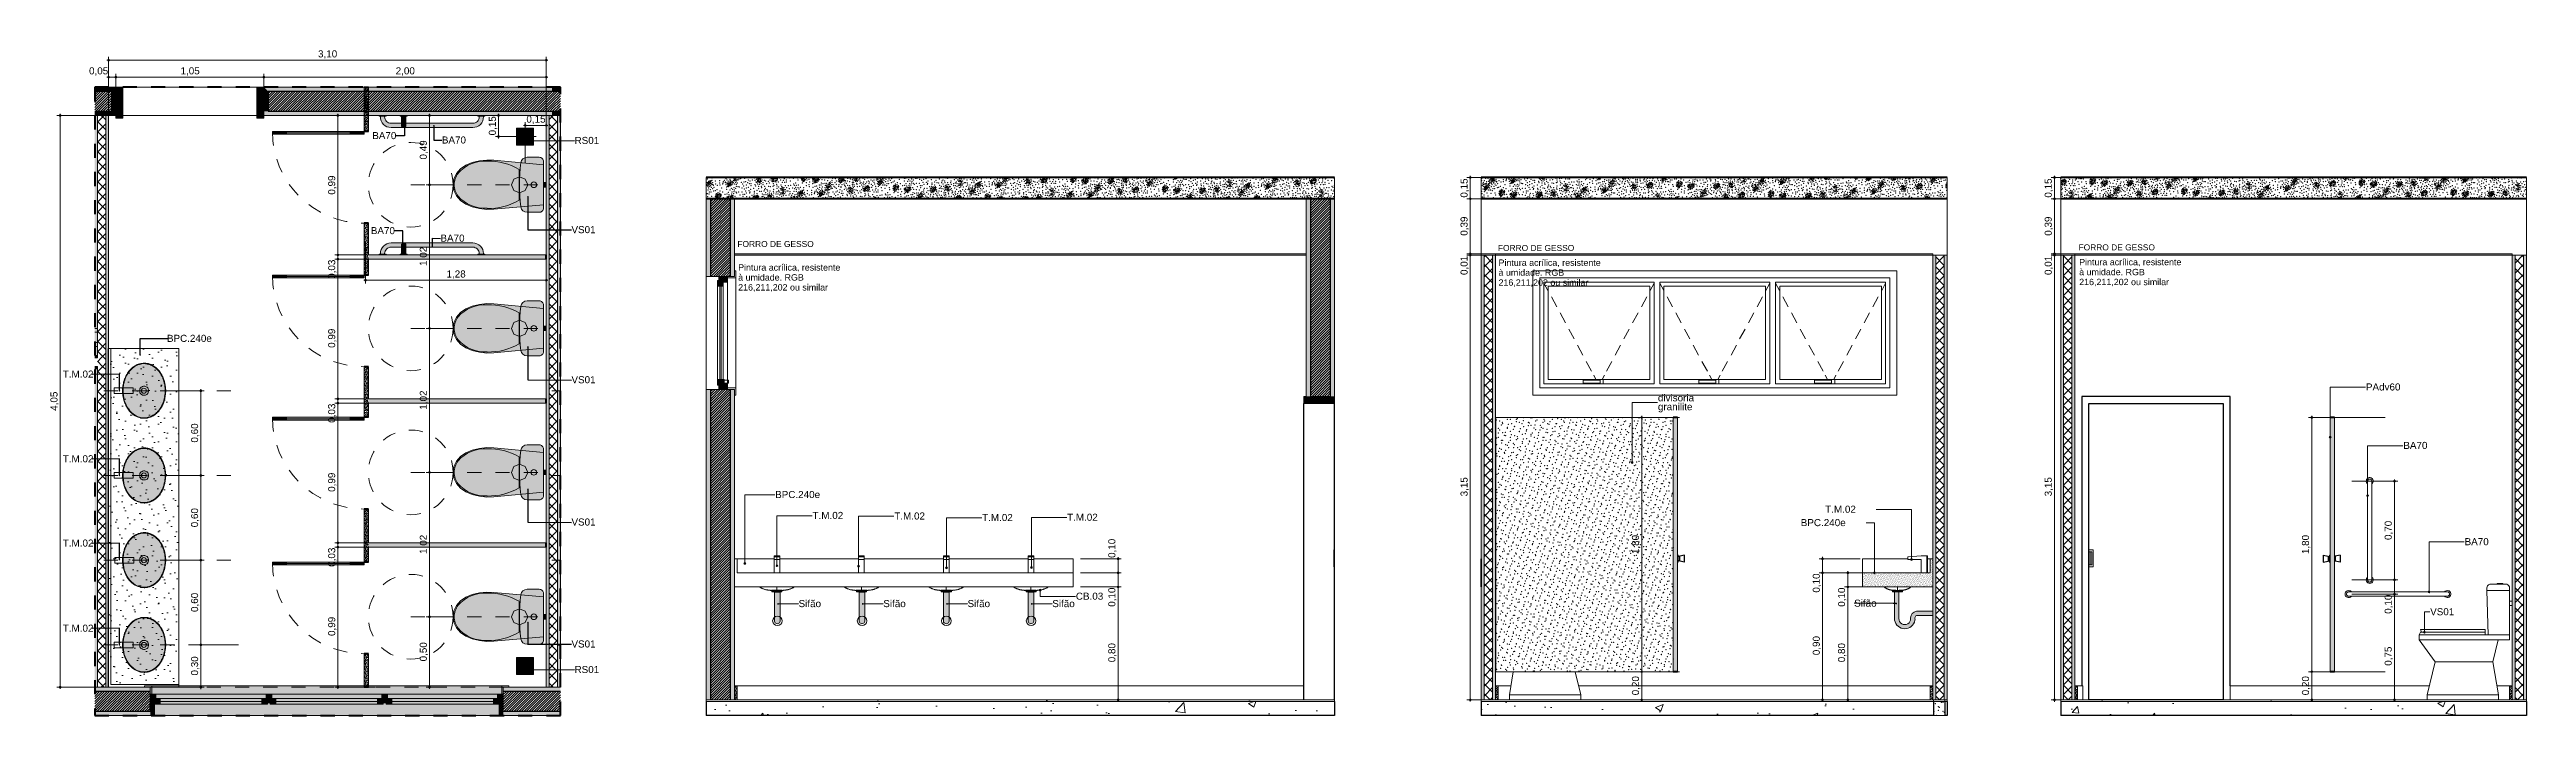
# Model space of a CAD drawing. Header units: metres. Extents: x -1.9 to 95.3, y -2.2 to 2.5.
# Drawn here: x -1.9 to 15.65, y -2.23 to 2.49 of the extents above; entities that cross this region are included whole.
import ezdxf

# ---------------------------------------------------------------- set-up
doc = ezdxf.new("R2010")
doc.units = ezdxf.units.M
doc.header["$MEASUREMENT"] = 0
doc.linetypes.add('Dashed', pattern=[0.035, 0.0225, -0.0125])
doc.linetypes.add('Hidden Line (2)', pattern=[0.097806, 0.070556, -0.02725])
for name, color, linetype, lineweight in [('0_Caneta_No__1', 7, 'Continuous', 40), ('0_Caneta_No__5', 7, 'Continuous', 20), ('FORRO.EXEC_Caneta_No__241', 7, 'Continuous', 13), ('Janelas Archicad_Caneta_No__10', 7, 'Continuous', 5), ('Janelas Archicad_Caneta_No__241', 7, 'Continuous', 13), ('LAJES.EST_Caneta_No__1', 7, 'Continuous', 40), ('LAJES.EST_Caneta_No__241', 7, 'Continuous', 13), ('LAJES.EST_Caneta_No__4', 7, 'Continuous', 25), ('LAJES.EST_Caneta_No__7', 7, 'Continuous', 13), ('LOUCAS-METAIS.ARQ_Caneta_No__2', 7, 'Continuous', 35), ('NOTAS-DETALHAMENTO.EXEC_Caneta_No__1', 7, 'Continuous', 40), ('NOTAS-DETALHAMENTO.EXEC_Caneta_No__241', 7, 'Continuous', 13), ('NOTAS-EXECUTIVO.ARQ_Caneta_No__1', 7, 'Continuous', 40), ('NOTAS-EXECUTIVO.ARQ_Caneta_No__241', 7, 'Continuous', 13), ('NOTAS-EXECUTIVO.ARQ_Caneta_No__5', 7, 'Continuous', 20), ('NOTAS-LAYOUT.EXEC_Caneta_No__241', 7, 'Continuous', 13), ('NOTAS-LAYOUT.EXEC_Caneta_No__5', 7, 'Continuous', 20), ('PAREDE CONSTRUIR_Caneta_No__10', 7, 'Continuous', 5), ('PAREDE CONSTRUIR_Caneta_No__241', 7, 'Continuous', 13), ('PAREDE CONSTRUIR_Caneta_No__255', 255, 'Continuous', 0), ('PAREDE CONSTRUIR_Caneta_No__3', 7, 'Continuous', 30), ('PAREDE CONSTRUIR_Caneta_No__83', 84, 'Continuous', 0), ('PAREDE CONSTRUIR_Caneta_No__91', 255, 'Continuous', 0), ('PAREDE CONSTRUIR_Caneta_No__98', 7, 'Continuous', 0), ('PAREDE.ARQ_Caneta_No__1', 7, 'Continuous', 40), ('PAREDE.ARQ_Caneta_No__241', 7, 'Continuous', 13), ('PAREDE.ARQ_Caneta_No__255', 255, 'Continuous', 0), ('PISO - Rodapé_Caneta_No__11', 7, 'Continuous', 5), ('Portas Archicad_Caneta_No__3', 7, 'Continuous', 30), ('Portas Archicad_Caneta_No__98', 7, 'Continuous', 0)]:
    doc.layers.add(name, color=color, linetype=linetype, lineweight=lineweight)
for name, color, linetype, lineweight, true_color in [('0_Caneta_No__167', 7, 'Continuous', 0, 0x0035d5), ('0_Caneta_No__19', 7, 'Continuous', 0, 0xe9e9e9), ('0_Caneta_No__25', 7, 'Continuous', 13, 0x982312), ('COTAS CORTE_Caneta_No__25', 7, 'Continuous', 13, 0x982312), ('EIXO HIDRÁULICO - Executivo.EXEC_Caneta_No__167', 7, 'Continuous', 0, 0x0035d5), ('Janelas Archicad_Caneta_No__9', 7, 'Continuous', 9, 0x020202), ('Janelas Archicad_Caneta_No__97', 7, 'Continuous', 13, 0x6b6b6b), ('LAJES.EST_Caneta_No__254', 7, 'Continuous', 0, 0xd1c9ad), ('LAJES.EST_Caneta_No__97', 7, 'Continuous', 13, 0x6b6b6b), ('LOUCAS-METAIS.ARQ_Caneta_No__13', 7, 'Continuous', 0, 0xaaaaaa), ('LOUCAS-METAIS.ARQ_Caneta_No__16', 7, 'Continuous', 0, 0xc9c9c9), ('LOUCAS-METAIS.ARQ_Caneta_No__18', 7, 'Continuous', 0, 0xdfdfdf), ('LOUCAS-METAIS.ARQ_Caneta_No__19', 7, 'Continuous', 0, 0xe9e9e9), ('LOUCAS-METAIS.ARQ_Caneta_No__96', 7, 'Continuous', 0, 0xb6b6b6), ('LOUCAS-METAIS.ARQ_Caneta_No__97', 7, 'Continuous', 13, 0x6b6b6b), ('NOTAS-EXECUTIVO.ARQ_Caneta_No__12', 7, 'Continuous', 0, 0x030303), ('NOTAS-EXECUTIVO.ARQ_Caneta_No__19', 7, 'Continuous', 0, 0xe9e9e9), ('NOTAS-EXECUTIVO.ARQ_Caneta_No__96', 7, 'Continuous', 0, 0xb6b6b6), ('PAREDE CONSTRUIR_Caneta_No__9', 7, 'Continuous', 9, 0x020202), ('PAREDE CONSTRUIR_Caneta_No__97', 7, 'Continuous', 13, 0x6b6b6b), ('PAREDE.ARQ_Caneta_No__9', 7, 'Continuous', 9, 0x020202), ('PAREDE.ARQ_Caneta_No__97', 7, 'Continuous', 13, 0x6b6b6b), ('PISO - Rodapé_Caneta_No__97', 7, 'Continuous', 13, 0x6b6b6b), ('Portas Archicad_Caneta_No__23', 7, 'Continuous', 0, 0x721b0e), ('Portas Archicad_Caneta_No__97', 7, 'Continuous', 13, 0x6b6b6b), ('RALO_Caneta_No__19', 7, 'Continuous', 0, 0xe9e9e9), ('RALO_Caneta_No__96', 7, 'Continuous', 0, 0xb6b6b6)]:
    doc.layers.add(name, color=color, linetype=linetype, lineweight=lineweight, true_color=true_color)
for name, color, linetype in [('COTAS CORTE', 7, 'Continuous'), ('FORRO.EXEC', 7, 'Continuous'), ('Janelas Archicad', 7, 'Continuous'), ('LAJES.EST', 7, 'Continuous'), ('NOTAS-LAYOUT.EXEC', 7, 'Continuous'), ('PAREDE CONSTRUIR', 7, 'Continuous'), ('Portas Archicad', 7, 'Continuous')]:
    doc.layers.add(name, color=color, linetype=linetype)
doc.styles.add('GENERATED_STYLE_1', font='arial.ttf')
doc.dimstyles.new('GENERATED_STYLE__1', dxfattribs={"dimtxt": 0.05, "dimasz": 0.02375, "dimexe": 0.18, "dimexo": 0.267183, "dimgap": 0, "dimtad": 1, "dimtih": 1, "dimtoh": 1, "dimzin": 0, "dimdsep": 46, "dimtxsty": 'GENERATED_STYLE_1', "dimblk": 'ARROWHEAD_11', "dimblk1": 'ARROWHEAD_11', "dimblk2": 'ARROWHEAD_11', "dimcen": 0.09, "dimclrd": 256, "dimclre": 256, "dimclrt": 256, "dimadec": 0, "dimazin": 0, "dimtfac": 1, "dimtdec": 4, "dimtmove": 0, "dimatfit": 3, "dimfxl": 0, "dimtolj": 1, "dimtzin": 0, "dimarcsym": 0})
doc.dimstyles.new('GENERATED_STYLE__2', dxfattribs={"dimtxt": 0.05, "dimasz": 0.02375, "dimexe": 0.18, "dimexo": 0.267183, "dimgap": 0, "dimtad": 1, "dimzin": 0, "dimdsep": 46, "dimtxsty": 'GENERATED_STYLE_1', "dimblk": 'ARROWHEAD_11', "dimblk1": 'ARROWHEAD_11', "dimblk2": 'ARROWHEAD_11', "dimcen": 0.09, "dimclrd": 256, "dimclre": 256, "dimclrt": 256, "dimadec": 0, "dimazin": 0, "dimtfac": 1, "dimtdec": 4, "dimtmove": 0, "dimatfit": 3, "dimfxl": 0, "dimtolj": 1, "dimtzin": 0, "dimarcsym": 0})
doc.dimstyles.new('GENERATED_STYLE__3', dxfattribs={"dimtxt": 0.05, "dimasz": 0.02375, "dimexe": 0.18, "dimexo": 0.267183, "dimgap": 0, "dimtad": 1, "dimzin": 0, "dimdsep": 46, "dimtxsty": 'GENERATED_STYLE_1', "dimblk": 'ARROWHEAD_11', "dimblk1": 'ARROWHEAD_11', "dimblk2": 'ARROWHEAD_11', "dimcen": 0.09, "dimclrd": 256, "dimclre": 256, "dimclrt": 256, "dimadec": 0, "dimazin": 0, "dimtfac": 1, "dimtdec": 4, "dimtmove": 0, "dimatfit": 3, "dimfxl": 0, "dimtolj": 1, "dimtzin": 0, "dimarcsym": 0})
doc.dimstyles.new('GENERATED_STYLE__4', dxfattribs={"dimtxt": 0.05, "dimasz": 0.02375, "dimexe": 0.18, "dimexo": 0.072484, "dimgap": 0, "dimtad": 1, "dimzin": 0, "dimdsep": 46, "dimtxsty": 'GENERATED_STYLE_1', "dimblk": 'ARROWHEAD_11', "dimblk1": 'ARROWHEAD_11', "dimblk2": 'ARROWHEAD_11', "dimcen": 0.09, "dimclrd": 256, "dimclre": 256, "dimclrt": 256, "dimadec": 0, "dimazin": 0, "dimtfac": 1, "dimtdec": 4, "dimtmove": 0, "dimatfit": 3, "dimfxl": 0, "dimtolj": 1, "dimtzin": 0, "dimarcsym": 0})
doc.dimstyles.new('GENERATED_STYLE__5', dxfattribs={"dimtxt": 0.05, "dimasz": 0.02375, "dimexe": 0.18, "dimexo": 0.0625, "dimgap": 0, "dimtad": 1, "dimzin": 0, "dimdsep": 46, "dimtxsty": 'GENERATED_STYLE_1', "dimblk": 'ARROWHEAD_11', "dimblk1": 'ARROWHEAD_11', "dimblk2": 'ARROWHEAD_11', "dimcen": 0.09, "dimclrd": 256, "dimclre": 256, "dimclrt": 256, "dimadec": 0, "dimazin": 0, "dimtfac": 1, "dimtdec": 4, "dimtmove": 0, "dimatfit": 3, "dimfxl": 0, "dimtolj": 1, "dimtzin": 0, "dimarcsym": 0})
doc.dimstyles.new('GENERATED_STYLE__6', dxfattribs={"dimtxt": 0.18, "dimasz": 0.0228, "dimexe": 0.18, "dimexo": 0.0625, "dimgap": 0, "dimtad": 0, "dimtih": 1, "dimtoh": 1, "dimdec": 4, "dimzin": 0, "dimdsep": 46, "dimcen": 0.09, "dimadec": 0, "dimazin": 0, "dimtfac": 1, "dimtdec": 4, "dimtmove": 0, "dimatfit": 3, "dimldrblk": 'ARROWHEAD_11', "dimfxl": 0, "dimtolj": 1, "dimtzin": 0, "dimarcsym": 0})
doc.dimstyles.new('GENERATED_STYLE__7', dxfattribs={"dimtxt": 0.05, "dimasz": 0.02375, "dimexe": 0.18, "dimexo": 0.519634, "dimgap": 0, "dimtad": 1, "dimzin": 0, "dimdsep": 46, "dimtxsty": 'GENERATED_STYLE_1', "dimblk": 'ARROWHEAD_11', "dimblk1": 'ARROWHEAD_11', "dimblk2": 'ARROWHEAD_11', "dimcen": 0.09, "dimclrd": 256, "dimclre": 256, "dimclrt": 256, "dimadec": 0, "dimazin": 0, "dimtfac": 1, "dimtdec": 4, "dimtmove": 0, "dimatfit": 3, "dimfxl": 0, "dimtolj": 1, "dimtzin": 0, "dimarcsym": 0})
doc.dimstyles.new('GENERATED_STYLE__8', dxfattribs={"dimtxt": 0.05, "dimasz": 0.02375, "dimexe": 0.18, "dimexo": 0.300991, "dimgap": 0, "dimtad": 1, "dimzin": 0, "dimdsep": 46, "dimtxsty": 'GENERATED_STYLE_1', "dimblk": 'ARROWHEAD_11', "dimblk1": 'ARROWHEAD_11', "dimblk2": 'ARROWHEAD_11', "dimcen": 0.09, "dimclrd": 256, "dimclre": 256, "dimclrt": 256, "dimadec": 0, "dimazin": 0, "dimtfac": 1, "dimtdec": 4, "dimtmove": 0, "dimatfit": 3, "dimfxl": 0, "dimtolj": 1, "dimtzin": 0, "dimarcsym": 0})
pattern_1 = [(45, (0, 0), (-0.008838835, 0.008838835), [])]
pattern_2 = [(45, (0, 0), (-0.0353553, 0.0353553), []), (135, (0, 0), (0.0353553, 0.0353553), [])]
pattern_3 = [(45, (0, 0.025), (-0.00795495, 0.00795495), [0, -0.0075, 0, -0.01125]), (110, (0.025, 0.025), (0.01057154, 0.003847727), [0, -0.0055, 0, -0.0095])]
pattern_4 = [(45, (0, 0.2), (-0.0636396, 0.0636396), [0, -0.06, 0, -0.09]), (110, (0.2, 0.2), (0.0845723, 0.0307818), [0, -0.044, 0, -0.076])]
pattern_5 = [(45, (59.555678, -2.115), (-0.0088388348, 0.0088388348), [])]
pattern_6 = [(45, (59.55568, -1.615), (-0.159099, 0.159099), [0, -0.15, 0, -0.225]), (110, (60.05568, -1.615), (0.2114308, 0.0769545), [0, -0.11, 0, -0.19])]
pattern_7 = [(50, (59.5557, -2.115), (-0.546554, 0.0478173), [0.05715, -0.62865]), (355, (59.5557, -2.115), (-0.10573, 0.5731705), [0.04572, -0.502922]), (100.4514, (59.6012, -2.119), (0.4408237, 0.5253533), [0.04857, -0.534271]), (46.1842, (59.5557, -1.9626), (-0.813237, 0.126127), [0.085725, -0.942975]), (96.6356, (59.62345, -1.9731), (0.712212, 0.742278), [0.072855, -0.801407]), (351.1842, (59.5557, -1.9626), (0.712212, 0.742278), [0.06858, -0.754379]), (21, (59.6319, -2.0007), (-0.454843, 0.3067956), [0.05715, -0.62865]), (326, (59.6319, -2.0007), (0.185406, 0.552564), [0.04572, -0.50292]), (71.4514, (59.6698, -2.02627), (0.6402493, 0.2457683), [0.04857, -0.53427]), (37.5, (59.55568, -2.115), (0.0092658, 0.2536651), [0, -0.496824, 0, -0.51054, 0, -0.504825]), (7.5, (59.55568, -2.115), (0.200459, 0.3005417), [0, -0.291084, 0, -0.485394, 0, -0.192405]), (327.5, (59.38575, -2.115), (-0.4067718, 0.0171862), [0, -0.1905, 0, -0.59436, 0, -0.78867]), (317.5, (59.30955, -2.115), (0.4443875, 0.0762795), [0, -0.24765, 0, -0.394716, 0, -0.56007])]
pattern_8 = [(45, (-39.067654, -2.115), (-0.03535534, 0.03535534), []), (135, (-39.067654, -2.115), (0.03535534, 0.03535534), [])]
pattern_9 = [(45, (-39.067654, -2.09), (-0.0079549513, 0.0079549513), [0, -0.0075, 0, -0.01125]), (110, (-39.042654, -2.09), (0.010571542, 0.0038477266), [0, -0.0055, 0, -0.0095])]
pattern_10 = [(45, (-39.06765, -1.615), (-0.159099, 0.159099), [0, -0.15, 0, -0.225]), (110, (-38.56765, -1.615), (0.2114308, 0.0769545), [0, -0.11, 0, -0.19])]
pattern_11 = [(50, (-39.06765, -2.115), (-0.546554, 0.0478173), [0.05715, -0.62865]), (355, (-39.06765, -2.115), (-0.10573, 0.5731705), [0.04572, -0.502922]), (100.4514, (-39.0221, -2.119), (0.440824, 0.525353), [0.04857, -0.534271]), (46.1842, (-39.06765, -1.9626), (-0.813237, 0.126127), [0.085725, -0.942975]), (96.6356, (-38.9999, -1.9731), (0.712212, 0.742278), [0.072855, -0.801407]), (351.1842, (-39.06765, -1.9626), (0.712212, 0.742278), [0.06858, -0.754379]), (21, (-38.99145, -2.0007), (-0.454843, 0.3067956), [0.05715, -0.62865]), (326, (-38.99145, -2.0007), (0.185406, 0.552564), [0.04572, -0.50292]), (71.4514, (-38.95355, -2.02627), (0.640249, 0.2457683), [0.04857, -0.53427]), (37.5, (-39.06765, -2.115), (0.0092658, 0.2536651), [0, -0.496824, 0, -0.51054, 0, -0.504825]), (7.5, (-39.06765, -2.115), (0.200459, 0.3005417), [0, -0.291084, 0, -0.485394, 0, -0.192405]), (327.5, (-39.23758, -2.115), (-0.4067718, 0.0171862), [0, -0.1905, 0, -0.59436, 0, -0.78867]), (317.5, (-39.31378, -2.115), (0.4443875, 0.0762795), [0, -0.24765, 0, -0.394716, 0, -0.56007])]
pattern_12 = [(45, (62.960513, -2.115), (-0.03535534, 0.03535534), []), (135, (62.960513, -2.115), (0.03535534, 0.03535534), [])]
pattern_13 = [(45, (62.960513, -2.09), (-0.0079549513, 0.0079549513), [0, -0.0075, 0, -0.01125]), (110, (62.985513, -2.09), (0.010571542, 0.0038477266), [0, -0.0055, 0, -0.0095])]

msp = doc.modelspace()

# ---------------------------------------------------------------- texts
at = {"layer": 'NOTAS-DETALHAMENTO.EXEC_Caneta_No__1', "color": 7, "linetype": 'Continuous', "lineweight": 40, "char_height": 0.05, "style": 'GENERATED_STYLE_1'}
for s, insert, attachment_point, rotation in [('\\A1;{\\pql;\\fArial|b0|i0|c0|p0;\\W1.000000;BA70}', (0.389, 1.882), 4, 0.0004), ('\\A1;{\\pqr;\\fArial|b0|i0|c0|p0;\\W1.000000;BA70}', (1.053, 1.851), 6, 359.9996), ('\\A1;{\\pql;\\fArial|b0|i0|c0|p0;\\W1.000000;RS01}', (1.822, 1.848), 4, 359.9996), ('\\A1;{\\pql;\\fArial|b0|i0|c0|p0;\\W1.000000;BA70}', (0.379, 1.209), 4, 0.0004), ('\\A1;{\\pqr;\\fArial|b0|i0|c0|p0;\\W1.000000;BA70}', (1.043, 1.156), 6, 359.9996), ('\\A1;{\\pql;\\fArial|b0|i0|c0|p0;\\W1.000000;RS01}', (1.822, -1.9), 4, 359.9996)]:
    msp.add_mtext(s, dxfattribs=dict(at, insert=insert, attachment_point=attachment_point, rotation=rotation))
for s, insert, attachment_point in [('\\A1;{\\pqr;\\fArial|b0|i0|c0|p0;\\W1.000000;VS0\\fArial|b0|i0|c0|p0;\\W1.000000;1}', (1.971, 1.216), 6), ('\\A1;{\\pqr;\\fArial|b0|i0|c0|p0;\\W1.000000;BPC.240e}', (-0.747, 0.446), 6), ('\\A1;{\\pql;\\fArial|b0|i0|c0|p0;\\W1.000000;T.M.\\fArial|b0|i0|c0|p0;\\W1.000000;02}', (-1.803, 0.193), 4), ('\\A1;{\\pqr;\\fArial|b0|i0|c0|p0;\\W1.000000;VS0\\fArial|b0|i0|c0|p0;\\W1.000000;1}', (1.971, 0.153), 6), ('\\A1;{\\pql;\\fArial|b0|i0|c0|p0;\\W1.000000;T.M.\\fArial|b0|i0|c0|p0;\\W1.000000;02}', (-1.803, -0.407), 4), ('\\A1;{\\pqr;\\fArial|b0|i0|c0|p0;\\W1.000000;VS0\\fArial|b0|i0|c0|p0;\\W1.000000;1}', (1.971, -0.855), 6), ('\\A1;{\\pql;\\fArial|b0|i0|c0|p0;\\W1.000000;T.M.\\fArial|b0|i0|c0|p0;\\W1.000000;02}', (-1.803, -1.004), 4), ('\\A1;{\\pql;\\fArial|b0|i0|c0|p0;\\W1.000000;T.M.\\fArial|b0|i0|c0|p0;\\W1.000000;02}', (-1.803, -1.607), 4), ('\\A1;{\\pqr;\\fArial|b0|i0|c0|p0;\\W1.000000;VS0\\fArial|b0|i0|c0|p0;\\W1.000000;1}', (1.971, -1.719), 6)]:
    msp.add_mtext(s, dxfattribs=dict(at, insert=insert, attachment_point=attachment_point))
at = {"layer": 'NOTAS-EXECUTIVO.ARQ_Caneta_No__1', "color": 7, "linetype": 'Continuous', "lineweight": 40, "char_height": 0.045032, "width": 0.74499, "attachment_point": 1, "line_spacing_factor": 0.938099, "style": 'GENERATED_STYLE_1'}
for insert in [(2.981, 0.971), (8.367, 1.005), (12.48, 1.009)]:
    msp.add_mtext('\\A1;{\\pql;\\fArial|b0|i0|c0|p0;\\W1.000000;Pintura acrílica, resistente à umidade. RGB 216,211,202 ou similar}', dxfattribs=dict(at, insert=insert))
at = {"layer": 'NOTAS-EXECUTIVO.ARQ_Caneta_No__1', "color": 7, "linetype": 'Continuous', "lineweight": 40, "char_height": 0.05, "attachment_point": 4, "style": 'GENERATED_STYLE_1'}
for insert in [(10.886, -1.43), (3.409, -1.433), (4.009, -1.433), (4.606, -1.433), (5.206, -1.433)]:
    msp.add_mtext('\\A1;{\\pql;\\fArial|b0|i0|c0|p0;\\W1.000000;Sifão}', dxfattribs=dict(at, insert=insert))
at = {"layer": 'NOTAS-EXECUTIVO.ARQ_Caneta_No__12', "color": 18, "linetype": 'Continuous', "lineweight": 0, "true_color": 0x030303, "char_height": 0.0425, "attachment_point": 2, "style": 'GENERATED_STYLE_1'}
for insert in [(3.246, 1.136), (8.633, 1.108), (12.746, 1.112)]:
    msp.add_mtext('\\A1;{\\pqc;\\fArial|b0|i0|c0|p0;\\W1.000000;FORRO DE \\fArial|b0|i0|c0|p0;\\W1.000000;GESSO}', dxfattribs=dict(at, insert=insert))

# ---------------------------------------------------------------- blocks, each defined once
blk = doc.blocks.new('*D1')
at = {"layer": '0_Caneta_No__25', "linetype": 'Continuous', "lineweight": 13, "true_color": 0x982312}
for points in [[(-1.484, 2.297), (-1.483, 2.294), (-1.482, 2.292), (-1.48, 2.291), (-1.478, 2.291), (-1.475, 2.291), (-1.473, 2.292), (-1.472, 2.294), (-1.471, 2.297), (-1.472, 2.299), (-1.473, 2.301), (-1.475, 2.303), (-1.478, 2.303), (-1.48, 2.303), (-1.482, 2.301), (-1.483, 2.299)], [(-1.434, 2.297), (-1.433, 2.294), (-1.432, 2.292), (-1.43, 2.291), (-1.428, 2.291), (-1.425, 2.291), (-1.423, 2.292), (-1.422, 2.294), (-1.421, 2.297), (-1.422, 2.299), (-1.423, 2.301), (-1.425, 2.303), (-1.428, 2.303), (-1.43, 2.303), (-1.432, 2.301), (-1.433, 2.299)]]:
    blk.add_hatch(color=24, dxfattribs=at).paths.add_polyline_path(points)
at = {"layer": '0_Caneta_No__25', "color": 24, "linetype": 'Continuous', "lineweight": 13, "true_color": 0x982312}
for p, q in [((-1.49, 2.297), (-1.484, 2.297)), ((-1.478, 2.303), (-1.478, 2.32)), ((-1.478, 2.03), (-1.478, 2.291)), ((-1.471, 2.297), (-1.434, 2.297)), ((-1.428, 2.303), (-1.428, 2.32)), ((-1.428, 2.03), (-1.428, 2.291))]:
    blk.add_line(p, q, dxfattribs=at)
for centre in [(-1.478, 2.297), (-1.428, 2.297)]:
    blk.add_circle(centre, 0.00625, dxfattribs=at)
at = {"layer": '0_Caneta_No__25', "color": 24, "lineweight": 13, "true_color": 0x982312, "insert": (-1.617, 2.307), "char_height": 0.05, "attachment_point": 7, "style": 'GENERATED_STYLE_1'}
blk.add_mtext('\\A1;{\\pql;\\fArial|b0|i0|c0|p0;\\W1.000000;0,05}', dxfattribs=at)
blk = doc.blocks.new('ARROWHEAD_11')
at = {"color": 0, "linetype": 'Continuous', "lineweight": 0}
blk.add_line((0, 0), (-1, 0), dxfattribs=at)
at = {"color": 0, "linetype": 'Continuous', "lineweight": 0, "const_width": 0.25, "flags": 128}
blk.add_lwpolyline([(-0.125, 0, 1), (0.125, 0, 1)], format="xyb", close=True, dxfattribs=at)
blk = doc.blocks.new('*D3')
at = {"layer": '0_Caneta_No__25', "linetype": 'Continuous', "lineweight": 13, "true_color": 0x982312}
for points in [[(-1.434, 2.297), (-1.433, 2.294), (-1.432, 2.292), (-1.43, 2.291), (-1.428, 2.291), (-1.425, 2.291), (-1.423, 2.292), (-1.422, 2.294), (-1.421, 2.297), (-1.422, 2.299), (-1.423, 2.301), (-1.425, 2.303), (-1.428, 2.303), (-1.43, 2.303), (-1.432, 2.301), (-1.433, 2.299)], [(-0.384, 2.297), (-0.383, 2.294), (-0.382, 2.292), (-0.38, 2.291), (-0.378, 2.291), (-0.375, 2.291), (-0.373, 2.292), (-0.372, 2.294), (-0.371, 2.297), (-0.372, 2.299), (-0.373, 2.301), (-0.375, 2.303), (-0.378, 2.303), (-0.38, 2.303), (-0.382, 2.301), (-0.383, 2.299)]]:
    blk.add_hatch(color=24, dxfattribs=at).paths.add_polyline_path(points)
at = {"layer": '0_Caneta_No__25', "color": 24, "linetype": 'Continuous', "lineweight": 13, "true_color": 0x982312}
for p, q in [((-1.428, 2.303), (-1.428, 2.32)), ((-1.428, 2.03), (-1.428, 2.291)), ((-1.421, 2.297), (-0.384, 2.297)), ((-0.378, 2.303), (-0.378, 2.32)), ((-0.378, 2.03), (-0.378, 2.291))]:
    blk.add_line(p, q, dxfattribs=at)
for centre in [(-1.428, 2.297), (-0.378, 2.297)]:
    blk.add_circle(centre, 0.00625, dxfattribs=at)
at = {"layer": '0_Caneta_No__25', "color": 24, "lineweight": 13, "true_color": 0x982312, "insert": (-0.969, 2.307), "char_height": 0.05, "attachment_point": 7, "style": 'GENERATED_STYLE_1'}
blk.add_mtext('\\A1;{\\pql;\\fArial|b0|i0|c0|p0;\\W1.000000;1,05}', dxfattribs=at)
blk = doc.blocks.new('*D4')
at = {"layer": '0_Caneta_No__25', "linetype": 'Continuous', "lineweight": 13, "true_color": 0x982312}
for points in [[(-0.384, 2.297), (-0.383, 2.294), (-0.382, 2.292), (-0.38, 2.291), (-0.378, 2.291), (-0.375, 2.291), (-0.373, 2.292), (-0.372, 2.294), (-0.371, 2.297), (-0.372, 2.299), (-0.373, 2.301), (-0.375, 2.303), (-0.378, 2.303), (-0.38, 2.303), (-0.382, 2.301), (-0.383, 2.299)], [(1.615, 2.297), (1.616, 2.294), (1.617, 2.292), (1.619, 2.291), (1.622, 2.291), (1.624, 2.291), (1.626, 2.292), (1.627, 2.294), (1.628, 2.297), (1.627, 2.299), (1.626, 2.301), (1.624, 2.303), (1.622, 2.303), (1.619, 2.303), (1.617, 2.301), (1.616, 2.299)]]:
    blk.add_hatch(color=24, dxfattribs=at).paths.add_polyline_path(points)
at = {"layer": '0_Caneta_No__25', "color": 24, "linetype": 'Continuous', "lineweight": 13, "true_color": 0x982312}
for p, q in [((-0.378, 2.303), (-0.378, 2.32)), ((-0.378, 2.03), (-0.378, 2.291)), ((-0.371, 2.297), (1.615, 2.297)), ((1.622, 2.303), (1.622, 2.32)), ((1.622, 2.03), (1.622, 2.291)), ((1.628, 2.297), (1.634, 2.297))]:
    blk.add_line(p, q, dxfattribs=at)
for centre in [(-0.378, 2.297), (1.622, 2.297)]:
    blk.add_circle(centre, 0.00625, dxfattribs=at)
at = {"layer": '0_Caneta_No__25', "color": 24, "lineweight": 13, "true_color": 0x982312, "insert": (0.555, 2.307), "char_height": 0.05, "attachment_point": 7, "style": 'GENERATED_STYLE_1'}
blk.add_mtext('\\A1;{\\pql;\\fArial|b0|i0|c0|p0;\\W1.000000;2,00}', dxfattribs=at)
blk = doc.blocks.new('*D5')
at = {"layer": '0_Caneta_No__25', "linetype": 'Continuous', "lineweight": 13, "true_color": 0x982312}
for points in [[(-1.484, 2.417), (-1.483, 2.414), (-1.482, 2.412), (-1.48, 2.411), (-1.478, 2.41), (-1.475, 2.411), (-1.473, 2.412), (-1.472, 2.414), (-1.471, 2.417), (-1.472, 2.419), (-1.473, 2.421), (-1.475, 2.422), (-1.478, 2.423), (-1.48, 2.422), (-1.482, 2.421), (-1.483, 2.419)], [(1.615, 2.417), (1.616, 2.414), (1.617, 2.412), (1.619, 2.411), (1.622, 2.41), (1.624, 2.411), (1.626, 2.412), (1.627, 2.414), (1.628, 2.417), (1.627, 2.419), (1.626, 2.421), (1.624, 2.422), (1.622, 2.423), (1.619, 2.422), (1.617, 2.421), (1.616, 2.419)]]:
    blk.add_hatch(color=24, dxfattribs=at).paths.add_polyline_path(points)
at = {"layer": '0_Caneta_No__25', "color": 24, "linetype": 'Continuous', "lineweight": 13, "true_color": 0x982312}
for p, q in [((-1.49, 2.417), (-1.484, 2.417)), ((-1.478, 2.423), (-1.478, 2.44)), ((-1.478, 2.149), (-1.478, 2.41)), ((-1.471, 2.417), (1.615, 2.417)), ((1.622, 2.423), (1.622, 2.44)), ((1.622, 2.149), (1.622, 2.41)), ((1.628, 2.417), (1.634, 2.417))]:
    blk.add_line(p, q, dxfattribs=at)
for centre in [(-1.478, 2.417), (1.622, 2.417)]:
    blk.add_circle(centre, 0.00625, dxfattribs=at)
at = {"layer": '0_Caneta_No__25', "color": 24, "lineweight": 13, "true_color": 0x982312, "insert": (0.005, 2.427), "char_height": 0.05, "attachment_point": 7, "style": 'GENERATED_STYLE_1'}
blk.add_mtext('\\A1;{\\pql;\\fArial|b0|i0|c0|p0;\\W1.000000;3,10}', dxfattribs=at)
blk = doc.blocks.new('*D6')
at = {"layer": '0_Caneta_No__25', "linetype": 'Continuous', "lineweight": 13, "true_color": 0x982312}
for points in [[(-1.827, 2.025), (-1.827, 2.023), (-1.826, 2.021), (-1.824, 2.019), (-1.821, 2.019), (-1.819, 2.019), (-1.817, 2.021), (-1.815, 2.023), (-1.815, 2.025), (-1.815, 2.027), (-1.817, 2.029), (-1.819, 2.031), (-1.821, 2.031), (-1.824, 2.031), (-1.826, 2.029), (-1.827, 2.027)], [(-1.827, -2.025), (-1.827, -2.027), (-1.826, -2.029), (-1.824, -2.031), (-1.821, -2.031), (-1.819, -2.031), (-1.817, -2.029), (-1.815, -2.027), (-1.815, -2.025), (-1.815, -2.023), (-1.817, -2.021), (-1.819, -2.019), (-1.821, -2.019), (-1.824, -2.019), (-1.826, -2.021), (-1.827, -2.023)]]:
    blk.add_hatch(color=24, dxfattribs=at).paths.add_polyline_path(points)
at = {"layer": '0_Caneta_No__25', "color": 24, "linetype": 'Continuous', "lineweight": 13, "true_color": 0x982312}
for p, q in [((-1.827, 2.025), (-1.845, 2.025)), ((-1.821, 2.031), (-1.821, 2.037)), ((-1.821, -2.019), (-1.821, 2.019)), ((-1.554, 2.025), (-1.815, 2.025)), ((-1.827, -2.025), (-1.845, -2.025)), ((-1.821, -2.037), (-1.821, -2.031)), ((-1.554, -2.025), (-1.815, -2.025))]:
    blk.add_line(p, q, dxfattribs=at)
for centre in [(-1.821, 2.025), (-1.821, -2.025)]:
    blk.add_circle(centre, 0.00625, dxfattribs=at)
at = {"layer": '0_Caneta_No__25', "color": 24, "lineweight": 13, "true_color": 0x982312, "insert": (-1.831, -0.067), "char_height": 0.05, "attachment_point": 7, "rotation": 90, "style": 'GENERATED_STYLE_1'}
blk.add_mtext('\\A1;{\\pql;\\fArial|b0|i0|c0|p0;\\W1.000000;4,05}', dxfattribs=at)
blk = doc.blocks.new('*D7')
at = {"layer": '0_Caneta_No__25', "linetype": 'Continuous', "lineweight": 13, "true_color": 0x982312}
for points in [[(0.14, -1.033), (0.14, -1.035), (0.142, -1.037), (0.144, -1.038), (0.146, -1.039), (0.149, -1.038), (0.151, -1.037), (0.152, -1.035), (0.152, -1.033), (0.152, -1.03), (0.151, -1.028), (0.149, -1.027), (0.146, -1.026), (0.144, -1.027), (0.142, -1.028), (0.14, -1.03)], [(0.14, -2.025), (0.14, -2.027), (0.142, -2.029), (0.144, -2.031), (0.146, -2.031), (0.149, -2.031), (0.151, -2.029), (0.152, -2.027), (0.152, -2.025), (0.152, -2.023), (0.151, -2.021), (0.149, -2.019), (0.146, -2.019), (0.144, -2.019), (0.142, -2.021), (0.14, -2.023)]]:
    blk.add_hatch(color=24, dxfattribs=at).paths.add_polyline_path(points)
at = {"layer": '0_Caneta_No__25', "color": 24, "linetype": 'Continuous', "lineweight": 13, "true_color": 0x982312}
for p, q in [((0.14, -1.033), (0.123, -1.033)), ((0.146, -2.019), (0.146, -1.039)), ((0.413, -1.033), (0.152, -1.033)), ((0.14, -2.025), (0.123, -2.025)), ((0.146, -2.037), (0.146, -2.031)), ((0.413, -2.025), (0.152, -2.025))]:
    blk.add_line(p, q, dxfattribs=at)
for centre in [(0.146, -1.033), (0.146, -2.025)]:
    blk.add_circle(centre, 0.00625, dxfattribs=at)
at = {"layer": '0_Caneta_No__25', "color": 24, "lineweight": 13, "true_color": 0x982312, "char_height": 0.05, "attachment_point": 7, "rotation": 90, "style": 'GENERATED_STYLE_1'}
for s, insert in [('\\A1;{\\pql;\\fArial|b0|i0|c0|p0;\\W1.000000;0,03}', (0.136, -1.172)), ('\\A1;{\\pql;\\fArial|b0|i0|c0|p0;\\W1.000000;0,99}', (0.136, -1.662))]:
    blk.add_mtext(s, dxfattribs=dict(at, insert=insert))
blk = doc.blocks.new('*D8')
at = {"layer": '0_Caneta_No__25', "linetype": 'Continuous', "lineweight": 13, "true_color": 0x982312}
for points in [[(0.14, -1.003), (0.14, -1.005), (0.142, -1.007), (0.144, -1.008), (0.146, -1.009), (0.149, -1.008), (0.151, -1.007), (0.152, -1.005), (0.152, -1.003), (0.152, -1), (0.151, -0.998), (0.149, -0.997), (0.146, -0.996), (0.144, -0.997), (0.142, -0.998), (0.14, -1)], [(0.14, -1.033), (0.14, -1.035), (0.142, -1.037), (0.144, -1.038), (0.146, -1.039), (0.149, -1.038), (0.151, -1.037), (0.152, -1.035), (0.152, -1.033), (0.152, -1.03), (0.151, -1.028), (0.149, -1.027), (0.146, -1.026), (0.144, -1.027), (0.142, -1.028), (0.14, -1.03)]]:
    blk.add_hatch(color=24, dxfattribs=at).paths.add_polyline_path(points)
at = {"layer": '0_Caneta_No__25', "color": 24, "linetype": 'Continuous', "lineweight": 13, "true_color": 0x982312}
for p, q in [((0.14, -1.003), (0.123, -1.003)), ((0.14, -1.033), (0.123, -1.033)), ((0.146, -1.026), (0.146, -1.009)), ((0.413, -1.003), (0.152, -1.003)), ((0.413, -1.033), (0.152, -1.033))]:
    blk.add_line(p, q, dxfattribs=at)
for centre in [(0.146, -1.003), (0.146, -1.033)]:
    blk.add_circle(centre, 0.00625, dxfattribs=at)
blk = doc.blocks.new('*D9')
at = {"layer": '0_Caneta_No__25', "linetype": 'Continuous', "lineweight": 13, "true_color": 0x982312}
for points in [[(0.14, -0.013), (0.14, -0.015), (0.142, -0.017), (0.144, -0.018), (0.146, -0.019), (0.149, -0.018), (0.151, -0.017), (0.152, -0.015), (0.152, -0.013), (0.152, -0.01), (0.151, -0.008), (0.149, -0.007), (0.146, -0.006), (0.144, -0.007), (0.142, -0.008), (0.14, -0.01)], [(0.14, -1.003), (0.14, -1.005), (0.142, -1.007), (0.144, -1.008), (0.146, -1.009), (0.149, -1.008), (0.151, -1.007), (0.152, -1.005), (0.152, -1.003), (0.152, -1), (0.151, -0.998), (0.149, -0.997), (0.146, -0.996), (0.144, -0.997), (0.142, -0.998), (0.14, -1)]]:
    blk.add_hatch(color=24, dxfattribs=at).paths.add_polyline_path(points)
at = {"layer": '0_Caneta_No__25', "color": 24, "linetype": 'Continuous', "lineweight": 13, "true_color": 0x982312}
for p, q in [((0.14, -0.013), (0.123, -0.013)), ((0.146, -0.996), (0.146, -0.019)), ((0.413, -0.013), (0.152, -0.013)), ((0.14, -1.003), (0.123, -1.003)), ((0.413, -1.003), (0.152, -1.003))]:
    blk.add_line(p, q, dxfattribs=at)
for centre in [(0.146, -0.013), (0.146, -1.003)]:
    blk.add_circle(centre, 0.00625, dxfattribs=at)
at = {"layer": '0_Caneta_No__25', "color": 24, "lineweight": 13, "true_color": 0x982312, "char_height": 0.05, "attachment_point": 7, "rotation": 90, "style": 'GENERATED_STYLE_1'}
for s, insert in [('\\A1;{\\pql;\\fArial|b0|i0|c0|p0;\\W1.000000;0,03}', (0.136, -0.152)), ('\\A1;{\\pql;\\fArial|b0|i0|c0|p0;\\W1.000000;0,99}', (0.136, -0.641))]:
    blk.add_mtext(s, dxfattribs=dict(at, insert=insert))
blk = doc.blocks.new('*D10')
at = {"layer": '0_Caneta_No__25', "linetype": 'Continuous', "lineweight": 13, "true_color": 0x982312}
for points in [[(0.14, 0.017), (0.14, 0.015), (0.142, 0.013), (0.144, 0.012), (0.146, 0.011), (0.149, 0.012), (0.151, 0.013), (0.152, 0.015), (0.152, 0.017), (0.152, 0.02), (0.151, 0.022), (0.149, 0.023), (0.146, 0.024), (0.144, 0.023), (0.142, 0.022), (0.14, 0.02)], [(0.14, -0.013), (0.14, -0.015), (0.142, -0.017), (0.144, -0.018), (0.146, -0.019), (0.149, -0.018), (0.151, -0.017), (0.152, -0.015), (0.152, -0.013), (0.152, -0.01), (0.151, -0.008), (0.149, -0.007), (0.146, -0.006), (0.144, -0.007), (0.142, -0.008), (0.14, -0.01)]]:
    blk.add_hatch(color=24, dxfattribs=at).paths.add_polyline_path(points)
at = {"layer": '0_Caneta_No__25', "color": 24, "linetype": 'Continuous', "lineweight": 13, "true_color": 0x982312}
for p, q in [((0.14, 0.017), (0.123, 0.017)), ((0.146, -0.006), (0.146, 0.011)), ((0.413, 0.017), (0.152, 0.017)), ((0.14, -0.013), (0.123, -0.013)), ((0.413, -0.013), (0.152, -0.013))]:
    blk.add_line(p, q, dxfattribs=at)
for centre in [(0.146, 0.017), (0.146, -0.013)]:
    blk.add_circle(centre, 0.00625, dxfattribs=at)
blk = doc.blocks.new('*D11')
at = {"layer": '0_Caneta_No__25', "linetype": 'Continuous', "lineweight": 13, "true_color": 0x982312}
for points in [[(0.14, 1.007), (0.14, 1.005), (0.142, 1.003), (0.144, 1.002), (0.146, 1.001), (0.149, 1.002), (0.151, 1.003), (0.152, 1.005), (0.152, 1.007), (0.152, 1.01), (0.151, 1.012), (0.149, 1.013), (0.146, 1.014), (0.144, 1.013), (0.142, 1.012), (0.14, 1.01)], [(0.14, 0.017), (0.14, 0.015), (0.142, 0.013), (0.144, 0.012), (0.146, 0.011), (0.149, 0.012), (0.151, 0.013), (0.152, 0.015), (0.152, 0.017), (0.152, 0.02), (0.151, 0.022), (0.149, 0.023), (0.146, 0.024), (0.144, 0.023), (0.142, 0.022), (0.14, 0.02)]]:
    blk.add_hatch(color=24, dxfattribs=at).paths.add_polyline_path(points)
at = {"layer": '0_Caneta_No__25', "color": 24, "linetype": 'Continuous', "lineweight": 13, "true_color": 0x982312}
for p, q in [((0.14, 1.007), (0.123, 1.007)), ((0.146, 0.024), (0.146, 1.001)), ((0.413, 1.007), (0.152, 1.007)), ((0.14, 0.017), (0.123, 0.017)), ((0.413, 0.017), (0.152, 0.017))]:
    blk.add_line(p, q, dxfattribs=at)
for centre in [(0.146, 1.007), (0.146, 0.017)]:
    blk.add_circle(centre, 0.00625, dxfattribs=at)
at = {"layer": '0_Caneta_No__25', "color": 24, "lineweight": 13, "true_color": 0x982312, "char_height": 0.05, "attachment_point": 7, "rotation": 90, "style": 'GENERATED_STYLE_1'}
for s, insert in [('\\A1;{\\pql;\\fArial|b0|i0|c0|p0;\\W1.000000;0,03}', (0.136, 0.868)), ('\\A1;{\\pql;\\fArial|b0|i0|c0|p0;\\W1.000000;0,99}', (0.136, 0.379))]:
    blk.add_mtext(s, dxfattribs=dict(at, insert=insert))
blk = doc.blocks.new('*D12')
at = {"layer": '0_Caneta_No__25', "linetype": 'Continuous', "lineweight": 13, "true_color": 0x982312}
for points in [[(0.14, 1.037), (0.14, 1.035), (0.142, 1.033), (0.144, 1.032), (0.146, 1.031), (0.149, 1.032), (0.151, 1.033), (0.152, 1.035), (0.152, 1.037), (0.152, 1.04), (0.151, 1.042), (0.149, 1.043), (0.146, 1.044), (0.144, 1.043), (0.142, 1.042), (0.14, 1.04)], [(0.14, 1.007), (0.14, 1.005), (0.142, 1.003), (0.144, 1.002), (0.146, 1.001), (0.149, 1.002), (0.151, 1.003), (0.152, 1.005), (0.152, 1.007), (0.152, 1.01), (0.151, 1.012), (0.149, 1.013), (0.146, 1.014), (0.144, 1.013), (0.142, 1.012), (0.14, 1.01)]]:
    blk.add_hatch(color=24, dxfattribs=at).paths.add_polyline_path(points)
at = {"layer": '0_Caneta_No__25', "color": 24, "linetype": 'Continuous', "lineweight": 13, "true_color": 0x982312}
for p, q in [((0.14, 1.037), (0.123, 1.037)), ((0.14, 1.007), (0.123, 1.007)), ((0.146, 1.014), (0.146, 1.031)), ((0.413, 1.037), (0.152, 1.037)), ((0.413, 1.007), (0.152, 1.007))]:
    blk.add_line(p, q, dxfattribs=at)
for centre in [(0.146, 1.037), (0.146, 1.007)]:
    blk.add_circle(centre, 0.00625, dxfattribs=at)
blk = doc.blocks.new('*D13')
at = {"layer": '0_Caneta_No__25', "linetype": 'Continuous', "lineweight": 13, "true_color": 0x982312}
for points in [[(0.14, 2.025), (0.14, 2.023), (0.142, 2.021), (0.144, 2.019), (0.146, 2.019), (0.149, 2.019), (0.151, 2.021), (0.152, 2.023), (0.152, 2.025), (0.152, 2.027), (0.151, 2.029), (0.149, 2.031), (0.146, 2.031), (0.144, 2.031), (0.142, 2.029), (0.14, 2.027)], [(0.14, 1.037), (0.14, 1.035), (0.142, 1.033), (0.144, 1.032), (0.146, 1.031), (0.149, 1.032), (0.151, 1.033), (0.152, 1.035), (0.152, 1.037), (0.152, 1.04), (0.151, 1.042), (0.149, 1.043), (0.146, 1.044), (0.144, 1.043), (0.142, 1.042), (0.14, 1.04)]]:
    blk.add_hatch(color=24, dxfattribs=at).paths.add_polyline_path(points)
at = {"layer": '0_Caneta_No__25', "color": 24, "linetype": 'Continuous', "lineweight": 13, "true_color": 0x982312}
for p, q in [((0.14, 2.025), (0.123, 2.025)), ((0.146, 2.031), (0.146, 2.037)), ((0.146, 1.044), (0.146, 2.019)), ((0.413, 2.025), (0.152, 2.025)), ((0.14, 1.037), (0.123, 1.037)), ((0.413, 1.037), (0.152, 1.037))]:
    blk.add_line(p, q, dxfattribs=at)
for centre in [(0.146, 2.025), (0.146, 1.037)]:
    blk.add_circle(centre, 0.00625, dxfattribs=at)
at = {"layer": '0_Caneta_No__25', "color": 24, "lineweight": 13, "true_color": 0x982312, "insert": (0.136, 1.464), "char_height": 0.05, "attachment_point": 7, "rotation": 90, "style": 'GENERATED_STYLE_1'}
blk.add_mtext('\\A1;{\\pql;\\fArial|b0|i0|c0|p0;\\W1.000000;0,99}', dxfattribs=at)
blk = doc.blocks.new('*D14')
at = {"layer": '0_Caneta_No__25', "linetype": 'Continuous', "lineweight": 13, "true_color": 0x982312}
for points in [[(0.335, 0.858), (0.336, 0.855), (0.337, 0.853), (0.339, 0.852), (0.342, 0.851), (0.344, 0.852), (0.346, 0.853), (0.347, 0.855), (0.348, 0.858), (0.347, 0.86), (0.346, 0.862), (0.344, 0.863), (0.342, 0.864), (0.339, 0.863), (0.337, 0.862), (0.336, 0.86)], [(1.615, 0.858), (1.616, 0.855), (1.617, 0.853), (1.619, 0.852), (1.622, 0.851), (1.624, 0.852), (1.626, 0.853), (1.627, 0.855), (1.628, 0.858), (1.627, 0.86), (1.626, 0.862), (1.624, 0.863), (1.622, 0.864), (1.619, 0.863), (1.617, 0.862), (1.616, 0.86)]]:
    blk.add_hatch(color=24, dxfattribs=at).paths.add_polyline_path(points)
at = {"layer": '0_Caneta_No__25', "color": 24, "linetype": 'Continuous', "lineweight": 13, "true_color": 0x982312}
for p, q in [((0.342, 0.864), (0.342, 1.125)), ((1.622, 0.864), (1.622, 1.125)), ((0.329, 0.858), (0.335, 0.858)), ((0.342, 0.834), (0.342, 0.851)), ((0.348, 0.858), (1.615, 0.858)), ((1.622, 0.834), (1.622, 0.851)), ((1.628, 0.858), (1.634, 0.858))]:
    blk.add_line(p, q, dxfattribs=at)
for centre in [(0.342, 0.858), (1.622, 0.858)]:
    blk.add_circle(centre, 0.00625, dxfattribs=at)
at = {"layer": '0_Caneta_No__25', "color": 24, "lineweight": 13, "true_color": 0x982312, "insert": (0.915, 0.868), "char_height": 0.05, "attachment_point": 7, "style": 'GENERATED_STYLE_1'}
blk.add_mtext('\\A1;{\\pql;\\fArial|b0|i0|c0|p0;\\W1.000000;1,28}', dxfattribs=at)
blk = doc.blocks.new('*D15')
at = {"layer": '0_Caneta_No__25', "linetype": 'Continuous', "lineweight": 13, "true_color": 0x982312}
for points in [[(1.467, 1.955), (1.467, 1.952), (1.469, 1.95), (1.471, 1.949), (1.473, 1.949), (1.475, 1.949), (1.478, 1.95), (1.479, 1.952), (1.479, 1.955), (1.479, 1.957), (1.478, 1.959), (1.475, 1.961), (1.473, 1.961), (1.471, 1.961), (1.469, 1.959), (1.467, 1.957)], [(1.615, 1.955), (1.616, 1.952), (1.617, 1.95), (1.619, 1.949), (1.622, 1.949), (1.624, 1.949), (1.626, 1.95), (1.627, 1.952), (1.628, 1.955), (1.627, 1.957), (1.626, 1.959), (1.624, 1.961), (1.622, 1.961), (1.619, 1.961), (1.617, 1.959), (1.616, 1.957)]]:
    blk.add_hatch(color=24, dxfattribs=at).paths.add_polyline_path(points)
at = {"layer": '0_Caneta_No__25', "color": 24, "linetype": 'Continuous', "lineweight": 13, "true_color": 0x982312}
for p, q in [((1.622, 1.961), (1.622, 2.222)), ((1.461, 1.955), (1.467, 1.955)), ((1.473, 1.961), (1.473, 1.978)), ((1.473, 1.688), (1.473, 1.949)), ((1.479, 1.955), (1.615, 1.955)), ((1.622, 1.931), (1.622, 1.949)), ((1.628, 1.955), (1.634, 1.955))]:
    blk.add_line(p, q, dxfattribs=at)
for centre in [(1.473, 1.955), (1.622, 1.955)]:
    blk.add_circle(centre, 0.00625, dxfattribs=at)
at = {"layer": '0_Caneta_No__25', "color": 24, "lineweight": 13, "true_color": 0x982312, "insert": (1.481, 1.965), "char_height": 0.05, "attachment_point": 7, "style": 'GENERATED_STYLE_1'}
blk.add_mtext('\\A1;{\\pql;\\fArial|b0|i0|c0|p0;\\W1.000000;0,15}', dxfattribs=at)
blk = doc.blocks.new('*D16')
at = {"layer": '0_Caneta_No__25', "linetype": 'Continuous', "lineweight": 13, "true_color": 0x982312}
for points in [[(1.278, 2.025), (1.279, 2.023), (1.28, 2.021), (1.282, 2.019), (1.284, 2.019), (1.287, 2.019), (1.289, 2.021), (1.29, 2.023), (1.291, 2.025), (1.29, 2.027), (1.289, 2.029), (1.287, 2.031), (1.284, 2.031), (1.282, 2.031), (1.28, 2.029), (1.279, 2.027)], [(1.278, 1.876), (1.279, 1.873), (1.28, 1.871), (1.282, 1.87), (1.284, 1.869), (1.287, 1.87), (1.289, 1.871), (1.29, 1.873), (1.291, 1.876), (1.29, 1.878), (1.289, 1.88), (1.287, 1.881), (1.284, 1.882), (1.282, 1.881), (1.28, 1.88), (1.279, 1.878)]]:
    blk.add_hatch(color=24, dxfattribs=at).paths.add_polyline_path(points)
at = {"layer": '0_Caneta_No__25', "color": 24, "linetype": 'Continuous', "lineweight": 13, "true_color": 0x982312}
for p, q in [((1.278, 2.025), (1.261, 2.025)), ((1.284, 2.031), (1.284, 2.037)), ((1.284, 1.882), (1.284, 2.019)), ((1.551, 2.025), (1.291, 2.025)), ((1.278, 1.876), (1.261, 1.876)), ((1.284, 1.863), (1.284, 1.869)), ((1.551, 1.876), (1.291, 1.876))]:
    blk.add_line(p, q, dxfattribs=at)
for centre in [(1.284, 2.025), (1.284, 1.876)]:
    blk.add_circle(centre, 0.00625, dxfattribs=at)
at = {"layer": '0_Caneta_No__25', "color": 24, "lineweight": 13, "true_color": 0x982312, "insert": (1.274, 1.884), "char_height": 0.05, "attachment_point": 7, "rotation": 90, "style": 'GENERATED_STYLE_1'}
blk.add_mtext('\\A1;{\\pql;\\fArial|b0|i0|c0|p0;\\W1.000000;0,15}', dxfattribs=at)
blk = doc.blocks.new('*D17')
at = {"layer": '0_Caneta_No__167', "linetype": 'Continuous', "lineweight": 0, "true_color": 0x0035d5}
for points in [[(-0.831, -1.725), (-0.83, -1.727), (-0.829, -1.729), (-0.827, -1.731), (-0.825, -1.731), (-0.822, -1.731), (-0.82, -1.729), (-0.819, -1.727), (-0.818, -1.725), (-0.819, -1.723), (-0.82, -1.721), (-0.822, -1.719), (-0.825, -1.719), (-0.827, -1.719), (-0.829, -1.721), (-0.83, -1.723)], [(-0.831, -2.025), (-0.83, -2.027), (-0.829, -2.029), (-0.827, -2.031), (-0.825, -2.031), (-0.822, -2.031), (-0.82, -2.029), (-0.819, -2.027), (-0.818, -2.025), (-0.819, -2.023), (-0.82, -2.021), (-0.822, -2.019), (-0.825, -2.019), (-0.827, -2.019), (-0.829, -2.021), (-0.83, -2.023)]]:
    blk.add_hatch(color=162, dxfattribs=at).paths.add_polyline_path(points)
at = {"layer": '0_Caneta_No__167', "color": 162, "linetype": 'Continuous', "lineweight": 0, "true_color": 0x0035d5}
for p, q in [((-0.831, -1.725), (-0.848, -1.725)), ((-0.825, -2.019), (-0.825, -1.731)), ((-0.558, -1.725), (-0.818, -1.725)), ((-0.831, -2.025), (-1.092, -2.025)), ((-0.825, -2.038), (-0.825, -2.031)), ((-0.801, -2.025), (-0.818, -2.025))]:
    blk.add_line(p, q, dxfattribs=at)
for centre in [(-0.825, -1.725), (-0.825, -2.025)]:
    blk.add_circle(centre, 0.00625, dxfattribs=at)
at = {"layer": '0_Caneta_No__167', "color": 162, "lineweight": 0, "true_color": 0x0035d5, "insert": (-0.835, -1.942), "char_height": 0.05, "attachment_point": 7, "rotation": 90, "style": 'GENERATED_STYLE_1'}
blk.add_mtext('\\A1;{\\pql;\\fArial|b0|i0|c0|p0;\\W1.000000;0,30}', dxfattribs=at)
blk = doc.blocks.new('*D18')
at = {"layer": '0_Caneta_No__167', "linetype": 'Continuous', "lineweight": 0, "true_color": 0x0035d5}
for points in [[(-0.831, -1.125), (-0.83, -1.127), (-0.829, -1.129), (-0.827, -1.131), (-0.825, -1.131), (-0.822, -1.131), (-0.82, -1.129), (-0.819, -1.127), (-0.818, -1.125), (-0.819, -1.123), (-0.82, -1.121), (-0.822, -1.119), (-0.825, -1.119), (-0.827, -1.119), (-0.829, -1.121), (-0.83, -1.123)], [(-0.831, -1.725), (-0.83, -1.727), (-0.829, -1.729), (-0.827, -1.731), (-0.825, -1.731), (-0.822, -1.731), (-0.82, -1.729), (-0.819, -1.727), (-0.818, -1.725), (-0.819, -1.723), (-0.82, -1.721), (-0.822, -1.719), (-0.825, -1.719), (-0.827, -1.719), (-0.829, -1.721), (-0.83, -1.723)]]:
    blk.add_hatch(color=162, dxfattribs=at).paths.add_polyline_path(points)
at = {"layer": '0_Caneta_No__167', "color": 162, "linetype": 'Continuous', "lineweight": 0, "true_color": 0x0035d5}
for p, q in [((-0.831, -1.125), (-1.092, -1.125)), ((-0.825, -1.719), (-0.825, -1.131)), ((-0.801, -1.125), (-0.818, -1.125)), ((-0.831, -1.725), (-0.848, -1.725)), ((-0.558, -1.725), (-0.818, -1.725))]:
    blk.add_line(p, q, dxfattribs=at)
for centre in [(-0.825, -1.125), (-0.825, -1.725)]:
    blk.add_circle(centre, 0.00625, dxfattribs=at)
at = {"layer": '0_Caneta_No__167', "color": 162, "lineweight": 0, "true_color": 0x0035d5, "insert": (-0.835, -1.492), "char_height": 0.05, "attachment_point": 7, "rotation": 90, "style": 'GENERATED_STYLE_1'}
blk.add_mtext('\\A1;{\\pql;\\fArial|b0|i0|c0|p0;\\W1.000000;0,60}', dxfattribs=at)
blk = doc.blocks.new('*D19')
at = {"layer": '0_Caneta_No__167', "linetype": 'Continuous', "lineweight": 0, "true_color": 0x0035d5}
for points in [[(-0.831, -0.525), (-0.83, -0.527), (-0.829, -0.529), (-0.827, -0.531), (-0.825, -0.531), (-0.822, -0.531), (-0.82, -0.529), (-0.819, -0.527), (-0.818, -0.525), (-0.819, -0.523), (-0.82, -0.521), (-0.822, -0.519), (-0.825, -0.519), (-0.827, -0.519), (-0.829, -0.521), (-0.83, -0.523)], [(-0.831, -1.125), (-0.83, -1.127), (-0.829, -1.129), (-0.827, -1.131), (-0.825, -1.131), (-0.822, -1.131), (-0.82, -1.129), (-0.819, -1.127), (-0.818, -1.125), (-0.819, -1.123), (-0.82, -1.121), (-0.822, -1.119), (-0.825, -1.119), (-0.827, -1.119), (-0.829, -1.121), (-0.83, -1.123)]]:
    blk.add_hatch(color=162, dxfattribs=at).paths.add_polyline_path(points)
at = {"layer": '0_Caneta_No__167', "color": 162, "linetype": 'Continuous', "lineweight": 0, "true_color": 0x0035d5}
for p, q in [((-0.831, -0.525), (-1.092, -0.525)), ((-0.801, -0.525), (-0.818, -0.525)), ((-0.825, -1.119), (-0.825, -0.531)), ((-0.831, -1.125), (-1.092, -1.125)), ((-0.801, -1.125), (-0.818, -1.125))]:
    blk.add_line(p, q, dxfattribs=at)
for centre in [(-0.825, -0.525), (-0.825, -1.125)]:
    blk.add_circle(centre, 0.00625, dxfattribs=at)
at = {"layer": '0_Caneta_No__167', "color": 162, "lineweight": 0, "true_color": 0x0035d5, "insert": (-0.835, -0.892), "char_height": 0.05, "attachment_point": 7, "rotation": 90, "style": 'GENERATED_STYLE_1'}
blk.add_mtext('\\A1;{\\pql;\\fArial|b0|i0|c0|p0;\\W1.000000;0,60}', dxfattribs=at)
blk = doc.blocks.new('*D20')
at = {"layer": '0_Caneta_No__167', "linetype": 'Continuous', "lineweight": 0, "true_color": 0x0035d5}
for points in [[(-0.831, 0.075), (-0.83, 0.073), (-0.829, 0.071), (-0.827, 0.069), (-0.825, 0.069), (-0.822, 0.069), (-0.82, 0.071), (-0.819, 0.073), (-0.818, 0.075), (-0.819, 0.077), (-0.82, 0.079), (-0.822, 0.081), (-0.825, 0.081), (-0.827, 0.081), (-0.829, 0.079), (-0.83, 0.077)], [(-0.831, -0.525), (-0.83, -0.527), (-0.829, -0.529), (-0.827, -0.531), (-0.825, -0.531), (-0.822, -0.531), (-0.82, -0.529), (-0.819, -0.527), (-0.818, -0.525), (-0.819, -0.523), (-0.82, -0.521), (-0.822, -0.519), (-0.825, -0.519), (-0.827, -0.519), (-0.829, -0.521), (-0.83, -0.523)]]:
    blk.add_hatch(color=162, dxfattribs=at).paths.add_polyline_path(points)
at = {"layer": '0_Caneta_No__167', "color": 162, "linetype": 'Continuous', "lineweight": 0, "true_color": 0x0035d5}
for p, q in [((-0.831, 0.075), (-1.092, 0.075)), ((-0.825, 0.081), (-0.825, 0.087)), ((-0.825, -0.519), (-0.825, 0.069)), ((-0.801, 0.075), (-0.818, 0.075)), ((-0.831, -0.525), (-1.092, -0.525)), ((-0.801, -0.525), (-0.818, -0.525))]:
    blk.add_line(p, q, dxfattribs=at)
for centre in [(-0.825, 0.075), (-0.825, -0.525)]:
    blk.add_circle(centre, 0.00625, dxfattribs=at)
at = {"layer": '0_Caneta_No__167', "color": 162, "lineweight": 0, "true_color": 0x0035d5, "insert": (-0.835, -0.292), "char_height": 0.05, "attachment_point": 7, "rotation": 90, "style": 'GENERATED_STYLE_1'}
blk.add_mtext('\\A1;{\\pql;\\fArial|b0|i0|c0|p0;\\W1.000000;0,60}', dxfattribs=at)
blk = doc.blocks.new('*D21')
at = {"layer": '0_Caneta_No__167', "linetype": 'Continuous', "lineweight": 0, "true_color": 0x0035d5}
for points in [[(0.789, -1.526), (0.789, -1.528), (0.791, -1.53), (0.793, -1.532), (0.795, -1.532), (0.797, -1.532), (0.799, -1.53), (0.801, -1.528), (0.801, -1.526), (0.801, -1.524), (0.799, -1.522), (0.797, -1.52), (0.795, -1.52), (0.793, -1.52), (0.791, -1.522), (0.789, -1.524)], [(0.789, -2.025), (0.789, -2.027), (0.791, -2.029), (0.793, -2.031), (0.795, -2.031), (0.797, -2.031), (0.799, -2.029), (0.801, -2.027), (0.801, -2.025), (0.801, -2.023), (0.799, -2.021), (0.797, -2.019), (0.795, -2.019), (0.793, -2.019), (0.791, -2.021), (0.789, -2.023)]]:
    blk.add_hatch(color=162, dxfattribs=at).paths.add_polyline_path(points)
at = {"layer": '0_Caneta_No__167', "color": 162, "linetype": 'Continuous', "lineweight": 0, "true_color": 0x0035d5}
for p, q in [((0.789, -1.526), (0.772, -1.526)), ((0.795, -2.019), (0.795, -1.532)), ((0.868, -1.526), (0.801, -1.526)), ((0.789, -2.025), (0.772, -2.025)), ((0.795, -2.037), (0.795, -2.031)), ((0.868, -2.025), (0.801, -2.025))]:
    blk.add_line(p, q, dxfattribs=at)
for centre in [(0.795, -1.526), (0.795, -2.025)]:
    blk.add_circle(centre, 0.00625, dxfattribs=at)
at = {"layer": '0_Caneta_No__167', "color": 162, "lineweight": 0, "true_color": 0x0035d5, "insert": (0.785, -1.842), "char_height": 0.05, "attachment_point": 7, "rotation": 90, "style": 'GENERATED_STYLE_1'}
blk.add_mtext('\\A1;{\\pql;\\fArial|b0|i0|c0|p0;\\W1.000000;0,50}', dxfattribs=at)
blk = doc.blocks.new('*D22')
at = {"layer": '0_Caneta_No__167', "linetype": 'Continuous', "lineweight": 0, "true_color": 0x0035d5}
for points in [[(0.789, -0.503), (0.789, -0.505), (0.791, -0.507), (0.793, -0.508), (0.795, -0.509), (0.797, -0.508), (0.799, -0.507), (0.801, -0.505), (0.801, -0.503), (0.801, -0.5), (0.799, -0.498), (0.797, -0.497), (0.795, -0.496), (0.793, -0.497), (0.791, -0.498), (0.789, -0.5)], [(0.789, -1.526), (0.789, -1.528), (0.791, -1.53), (0.793, -1.532), (0.795, -1.532), (0.797, -1.532), (0.799, -1.53), (0.801, -1.528), (0.801, -1.526), (0.801, -1.524), (0.799, -1.522), (0.797, -1.52), (0.795, -1.52), (0.793, -1.52), (0.791, -1.522), (0.789, -1.524)]]:
    blk.add_hatch(color=162, dxfattribs=at).paths.add_polyline_path(points)
at = {"layer": '0_Caneta_No__167', "color": 162, "linetype": 'Continuous', "lineweight": 0, "true_color": 0x0035d5}
for p, q in [((0.789, -0.503), (0.772, -0.503)), ((0.795, -1.52), (0.795, -0.509)), ((0.868, -0.503), (0.801, -0.503)), ((0.789, -1.526), (0.772, -1.526)), ((0.868, -1.526), (0.801, -1.526))]:
    blk.add_line(p, q, dxfattribs=at)
for centre in [(0.795, -0.503), (0.795, -1.526)]:
    blk.add_circle(centre, 0.00625, dxfattribs=at)
at = {"layer": '0_Caneta_No__167', "color": 162, "lineweight": 0, "true_color": 0x0035d5, "insert": (0.785, -1.081), "char_height": 0.05, "attachment_point": 7, "rotation": 90, "style": 'GENERATED_STYLE_1'}
blk.add_mtext('\\A1;{\\pql;\\fArial|b0|i0|c0|p0;\\W1.000000;1,02}', dxfattribs=at)
blk = doc.blocks.new('*D23')
at = {"layer": '0_Caneta_No__167', "linetype": 'Continuous', "lineweight": 0, "true_color": 0x0035d5}
for points in [[(0.789, 0.517), (0.789, 0.515), (0.791, 0.513), (0.793, 0.512), (0.795, 0.511), (0.797, 0.512), (0.799, 0.513), (0.801, 0.515), (0.801, 0.517), (0.801, 0.52), (0.799, 0.522), (0.797, 0.523), (0.795, 0.524), (0.793, 0.523), (0.791, 0.522), (0.789, 0.52)], [(0.789, -0.503), (0.789, -0.505), (0.791, -0.507), (0.793, -0.508), (0.795, -0.509), (0.797, -0.508), (0.799, -0.507), (0.801, -0.505), (0.801, -0.503), (0.801, -0.5), (0.799, -0.498), (0.797, -0.497), (0.795, -0.496), (0.793, -0.497), (0.791, -0.498), (0.789, -0.5)]]:
    blk.add_hatch(color=162, dxfattribs=at).paths.add_polyline_path(points)
at = {"layer": '0_Caneta_No__167', "color": 162, "linetype": 'Continuous', "lineweight": 0, "true_color": 0x0035d5}
for p, q in [((0.795, -0.496), (0.795, 0.511)), ((0.789, -0.503), (0.772, -0.503)), ((0.868, -0.503), (0.801, -0.503))]:
    blk.add_line(p, q, dxfattribs=at)
blk.add_circle((0.795, -0.503), 0.00625, dxfattribs=at)
at = {"layer": '0_Caneta_No__167', "color": 162, "lineweight": 0, "true_color": 0x0035d5, "insert": (0.785, -0.059), "char_height": 0.05, "attachment_point": 7, "rotation": 90, "style": 'GENERATED_STYLE_1'}
blk.add_mtext('\\A1;{\\pql;\\fArial|b0|i0|c0|p0;\\W1.000000;1,02}', dxfattribs=at)
blk = doc.blocks.new('*D24')
at = {"layer": '0_Caneta_No__167', "linetype": 'Continuous', "lineweight": 0, "true_color": 0x0035d5}
for points in [[(0.789, 1.534), (0.789, 1.532), (0.791, 1.53), (0.793, 1.528), (0.795, 1.528), (0.797, 1.528), (0.799, 1.53), (0.801, 1.532), (0.801, 1.534), (0.801, 1.537), (0.799, 1.539), (0.797, 1.54), (0.795, 1.54), (0.793, 1.54), (0.791, 1.539), (0.789, 1.537)], [(0.789, 0.517), (0.789, 0.515), (0.791, 0.513), (0.793, 0.512), (0.795, 0.511), (0.797, 0.512), (0.799, 0.513), (0.801, 0.515), (0.801, 0.517), (0.801, 0.52), (0.799, 0.522), (0.797, 0.523), (0.795, 0.524), (0.793, 0.523), (0.791, 0.522), (0.789, 0.52)]]:
    blk.add_hatch(color=162, dxfattribs=at).paths.add_polyline_path(points)
at = {"layer": '0_Caneta_No__167', "color": 162, "linetype": 'Continuous', "lineweight": 0, "true_color": 0x0035d5}
for p, q in [((0.795, 0.524), (0.795, 1.528)), ((0.789, 0.517), (0.772, 0.517)), ((0.868, 0.517), (0.801, 0.517))]:
    blk.add_line(p, q, dxfattribs=at)
blk.add_circle((0.795, 0.517), 0.00625, dxfattribs=at)
at = {"layer": '0_Caneta_No__167', "color": 162, "lineweight": 0, "true_color": 0x0035d5, "insert": (0.785, 0.959), "char_height": 0.05, "attachment_point": 7, "rotation": 90, "style": 'GENERATED_STYLE_1'}
blk.add_mtext('\\A1;{\\pql;\\fArial|b0|i0|c0|p0;\\W1.000000;1,02}', dxfattribs=at)
blk = doc.blocks.new('*D25')
at = {"layer": '0_Caneta_No__167', "linetype": 'Continuous', "lineweight": 0, "true_color": 0x0035d5}
for points in [[(0.789, 2.025), (0.789, 2.023), (0.791, 2.021), (0.793, 2.019), (0.795, 2.019), (0.797, 2.019), (0.799, 2.021), (0.801, 2.023), (0.801, 2.025), (0.801, 2.027), (0.799, 2.029), (0.797, 2.031), (0.795, 2.031), (0.793, 2.031), (0.791, 2.029), (0.789, 2.027)], [(0.789, 1.534), (0.789, 1.532), (0.791, 1.53), (0.793, 1.528), (0.795, 1.528), (0.797, 1.528), (0.799, 1.53), (0.801, 1.532), (0.801, 1.534), (0.801, 1.537), (0.799, 1.539), (0.797, 1.54), (0.795, 1.54), (0.793, 1.54), (0.791, 1.539), (0.789, 1.537)]]:
    blk.add_hatch(color=162, dxfattribs=at).paths.add_polyline_path(points)
at = {"layer": '0_Caneta_No__167', "color": 162, "linetype": 'Continuous', "lineweight": 0, "true_color": 0x0035d5}
for p, q in [((0.789, 2.025), (0.772, 2.025)), ((0.795, 2.031), (0.795, 2.037)), ((0.795, 1.54), (0.795, 2.019)), ((0.868, 2.025), (0.801, 2.025)), ((0.789, 1.534), (0.772, 1.534)), ((0.868, 1.534), (0.801, 1.534))]:
    blk.add_line(p, q, dxfattribs=at)
for centre in [(0.795, 2.025), (0.795, 1.534)]:
    blk.add_circle(centre, 0.00625, dxfattribs=at)
at = {"layer": '0_Caneta_No__167', "color": 162, "lineweight": 0, "true_color": 0x0035d5, "insert": (0.785, 1.713), "char_height": 0.05, "attachment_point": 7, "rotation": 90, "style": 'GENERATED_STYLE_1'}
blk.add_mtext('\\A1;{\\pql;\\fArial|b0|i0|c0|p0;\\W1.000000;0,49}', dxfattribs=at)
blk = doc.blocks.new('*X26', base_point=(59.556, -2.115))
at = {"layer": 'LAJES.EST_Caneta_No__241', "color": 7, "linetype": 'Continuous', "lineweight": 13}
for p, q in [((2.96, 1.584), (2.961, 1.585)), ((2.96, 1.584), (2.967, 1.583)), ((2.968, 1.585), (2.967, 1.583)), ((3.117, 1.58), (3.114, 1.574)), ((3.117, 1.58), (3.125, 1.579)), ((3.236, 1.576), (3.238, 1.585)), ((3.245, 1.585), (3.244, 1.577)), ((3.247, 1.581), (3.247, 1.583)), ((3.247, 1.583), (3.253, 1.583)), ((3.251, 1.577), (3.247, 1.581)), ((3.255, 1.581), (3.253, 1.583)), ((3.255, 1.581), (3.253, 1.578)), ((3.433, 1.584), (3.438, 1.585)), ((3.433, 1.582), (3.433, 1.584)), ((3.44, 1.579), (3.433, 1.582)), ((3.441, 1.585), (3.44, 1.579)), ((3.455, 1.585), (3.447, 1.583)), ((3.447, 1.583), (3.447, 1.585)), ((3.532, 1.578), (3.538, 1.582)), ((3.538, 1.582), (3.542, 1.581)), ((3.542, 1.581), (3.545, 1.573)), ((3.715, 1.577), (3.718, 1.583)), ((3.718, 1.583), (3.722, 1.584)), ((3.722, 1.584), (3.728, 1.579)), ((3.722, 1.574), (3.728, 1.579)), ((3.802, 1.58), (3.807, 1.585)), ((3.802, 1.575), (3.802, 1.58)), ((3.808, 1.585), (3.814, 1.579)), ((3.818, 1.58), (3.823, 1.585)), ((3.825, 1.576), (3.818, 1.58)), ((3.823, 1.585), (3.826, 1.584)), ((3.826, 1.584), (3.825, 1.576)), ((4.868, 1.576), (4.868, 1.585)), ((4.868, 1.585), (4.872, 1.585)), ((4.878, 1.585), (4.874, 1.575)), ((4.882, 1.579), (4.884, 1.585)), ((4.886, 1.585), (4.891, 1.581)), ((4.891, 1.581), (4.89, 1.578)), ((5.355, 1.575), (5.354, 1.585)), ((5.364, 1.585), (5.365, 1.578)), ((5.938, 1.584), (5.937, 1.585)), ((5.941, 1.585), (5.938, 1.584)), ((6.072, 1.579), (6.072, 1.585)), ((6.072, 1.579), (6.079, 1.578)), ((6.08, 1.585), (6.079, 1.578)), ((6.789, 1.583), (6.785, 1.585)), ((6.789, 1.583), (6.792, 1.585)), ((2.773, 1.542), (2.766, 1.537)), ((2.773, 1.532), (2.766, 1.537)), ((2.773, 1.542), (2.78, 1.539)), ((2.777, 1.533), (2.773, 1.532)), ((2.78, 1.539), (2.777, 1.533)), ((2.778, 1.548), (2.781, 1.558)), ((2.787, 1.549), (2.778, 1.548)), ((2.787, 1.557), (2.781, 1.558)), ((2.781, 1.543), (2.782, 1.545)), ((2.787, 1.538), (2.781, 1.543)), ((2.782, 1.545), (2.79, 1.545)), ((2.787, 1.557), (2.787, 1.549)), ((2.79, 1.545), (2.787, 1.538)), ((2.826, 1.455), (2.834, 1.457)), ((2.826, 1.453), (2.826, 1.455)), ((2.832, 1.449), (2.826, 1.453)), ((2.837, 1.449), (2.831, 1.441)), ((2.838, 1.437), (2.831, 1.441)), ((2.834, 1.457), (2.832, 1.449)), ((2.837, 1.449), (2.844, 1.446)), ((2.842, 1.439), (2.838, 1.437)), ((2.84, 1.454), (2.839, 1.465)), ((2.849, 1.465), (2.839, 1.465)), ((2.85, 1.456), (2.84, 1.454)), ((2.844, 1.446), (2.842, 1.439)), ((2.849, 1.465), (2.85, 1.456)), ((2.905, 1.539), (2.908, 1.546)), ((2.913, 1.538), (2.905, 1.539)), ((2.907, 1.527), (2.908, 1.535)), ((2.907, 1.527), (2.914, 1.525)), ((2.908, 1.546), (2.914, 1.541)), ((2.908, 1.535), (2.916, 1.536)), ((2.909, 1.437), (2.913, 1.444)), ((2.909, 1.437), (2.911, 1.435)), ((2.914, 1.541), (2.913, 1.538)), ((2.913, 1.444), (2.923, 1.439)), ((2.916, 1.536), (2.914, 1.525)), ((2.915, 1.545), (2.918, 1.551)), ((2.921, 1.541), (2.915, 1.545)), ((2.918, 1.551), (2.922, 1.552)), ((2.923, 1.439), (2.92, 1.435)), ((2.921, 1.541), (2.928, 1.547)), ((2.922, 1.552), (2.928, 1.547)), ((2.924, 1.449), (2.93, 1.453)), ((2.928, 1.441), (2.924, 1.449)), ((2.928, 1.441), (2.937, 1.444)), ((2.928, 1.435), (2.932, 1.438)), ((2.93, 1.453), (2.934, 1.451)), ((2.932, 1.438), (2.933, 1.435)), ((2.934, 1.451), (2.937, 1.444)), ((3.1, 1.438), (3.109, 1.439)), ((3.1, 1.435), (3.1, 1.438)), ((3.107, 1.448), (3.11, 1.454)), ((3.114, 1.445), (3.107, 1.448)), ((3.109, 1.439), (3.108, 1.435)), ((3.11, 1.454), (3.114, 1.455)), ((3.123, 1.571), (3.114, 1.574)), ((3.114, 1.455), (3.121, 1.45)), ((3.114, 1.445), (3.121, 1.45)), ((3.116, 1.558), (3.117, 1.566)), ((3.118, 1.557), (3.116, 1.558)), ((3.117, 1.566), (3.124, 1.562)), ((3.124, 1.562), (3.118, 1.557)), ((3.125, 1.579), (3.123, 1.571)), ((3.13, 1.575), (3.126, 1.567)), ((3.128, 1.563), (3.126, 1.567)), ((3.134, 1.557), (3.128, 1.563)), ((3.136, 1.575), (3.13, 1.575)), ((3.14, 1.562), (3.134, 1.557)), ((3.139, 1.567), (3.136, 1.575)), ((3.139, 1.567), (3.14, 1.562)), ((3.194, 1.45), (3.2, 1.456)), ((3.194, 1.446), (3.194, 1.45)), ((3.194, 1.446), (3.197, 1.438)), ((3.197, 1.438), (3.203, 1.438)), ((3.2, 1.456), (3.206, 1.45)), ((3.203, 1.438), (3.208, 1.446)), ((3.206, 1.45), (3.208, 1.446)), ((3.209, 1.435), (3.211, 1.442)), ((3.21, 1.451), (3.216, 1.456)), ((3.217, 1.447), (3.21, 1.451)), ((3.211, 1.442), (3.219, 1.439)), ((3.216, 1.456), (3.218, 1.455)), ((3.218, 1.455), (3.217, 1.447)), ((3.218, 1.435), (3.219, 1.439)), ((3.231, 1.57), (3.224, 1.565)), ((3.23, 1.56), (3.224, 1.565)), ((3.234, 1.561), (3.23, 1.56)), ((3.231, 1.57), (3.237, 1.567)), ((3.237, 1.567), (3.234, 1.561)), ((3.244, 1.577), (3.236, 1.576)), ((3.251, 1.577), (3.253, 1.578)), ((3.296, 1.503), (3.29, 1.501)), ((3.293, 1.492), (3.29, 1.501)), ((3.294, 1.483), (3.292, 1.475)), ((3.3, 1.474), (3.292, 1.475)), ((3.301, 1.497), (3.293, 1.492)), ((3.294, 1.483), (3.301, 1.485)), ((3.296, 1.503), (3.301, 1.497)), ((3.303, 1.478), (3.3, 1.474)), ((3.301, 1.485), (3.303, 1.478)), ((3.423, 1.474), (3.416, 1.468)), ((3.423, 1.463), (3.416, 1.468)), ((3.423, 1.474), (3.43, 1.47)), ((3.427, 1.464), (3.423, 1.463)), ((3.43, 1.47), (3.427, 1.464)), ((3.428, 1.48), (3.431, 1.49)), ((3.437, 1.48), (3.428, 1.48)), ((3.437, 1.488), (3.431, 1.49)), ((3.431, 1.477), (3.439, 1.477)), ((3.431, 1.474), (3.431, 1.477)), ((3.436, 1.469), (3.431, 1.474)), ((3.439, 1.477), (3.436, 1.469)), ((3.437, 1.488), (3.437, 1.48)), ((3.444, 1.578), (3.439, 1.57)), ((3.446, 1.567), (3.439, 1.57)), ((3.444, 1.578), (3.452, 1.575)), ((3.45, 1.568), (3.446, 1.567)), ((3.452, 1.575), (3.45, 1.568)), ((3.517, 1.566), (3.521, 1.573)), ((3.517, 1.566), (3.524, 1.56)), ((3.521, 1.573), (3.531, 1.569)), ((3.531, 1.569), (3.524, 1.56)), ((3.536, 1.57), (3.532, 1.578)), ((3.533, 1.563), (3.539, 1.567)), ((3.541, 1.559), (3.533, 1.563)), ((3.536, 1.57), (3.545, 1.573)), ((3.539, 1.567), (3.542, 1.56)), ((3.542, 1.56), (3.541, 1.559)), ((3.555, 1.47), (3.558, 1.477)), ((3.563, 1.47), (3.555, 1.47)), ((3.557, 1.466), (3.566, 1.467)), ((3.557, 1.458), (3.557, 1.466)), ((3.557, 1.458), (3.564, 1.457)), ((3.558, 1.477), (3.563, 1.472)), ((3.563, 1.472), (3.563, 1.47)), ((3.564, 1.476), (3.568, 1.482)), ((3.571, 1.473), (3.564, 1.476)), ((3.566, 1.467), (3.564, 1.457)), ((3.568, 1.482), (3.572, 1.483)), ((3.571, 1.473), (3.578, 1.478)), ((3.572, 1.483), (3.578, 1.478)), ((3.61, 1.516), (3.611, 1.524)), ((3.61, 1.516), (3.617, 1.514)), ((3.611, 1.524), (3.621, 1.525)), ((3.621, 1.525), (3.617, 1.514)), ((3.618, 1.534), (3.621, 1.54)), ((3.624, 1.531), (3.618, 1.534)), ((3.621, 1.54), (3.625, 1.541)), ((3.624, 1.531), (3.631, 1.536)), ((3.624, 1.518), (3.627, 1.525)), ((3.632, 1.518), (3.624, 1.518)), ((3.625, 1.541), (3.631, 1.536)), ((3.627, 1.525), (3.633, 1.52)), ((3.633, 1.52), (3.632, 1.518)), ((3.708, 1.567), (3.717, 1.568)), ((3.708, 1.559), (3.708, 1.567)), ((3.708, 1.559), (3.714, 1.558)), ((3.717, 1.568), (3.714, 1.558)), ((3.722, 1.574), (3.715, 1.577)), ((3.766, 1.512), (3.764, 1.505)), ((3.773, 1.502), (3.764, 1.505)), ((3.765, 1.49), (3.767, 1.497)), ((3.768, 1.489), (3.765, 1.49)), ((3.766, 1.512), (3.775, 1.51)), ((3.767, 1.497), (3.773, 1.494)), ((3.773, 1.494), (3.768, 1.489)), ((3.775, 1.51), (3.773, 1.502)), ((3.78, 1.506), (3.776, 1.498)), ((3.778, 1.494), (3.776, 1.498)), ((3.784, 1.488), (3.778, 1.494)), ((3.786, 1.506), (3.78, 1.506)), ((3.79, 1.494), (3.784, 1.488)), ((3.789, 1.498), (3.786, 1.506)), ((3.789, 1.498), (3.79, 1.494)), ((3.802, 1.575), (3.805, 1.567)), ((3.805, 1.567), (3.811, 1.567)), ((3.811, 1.567), (3.816, 1.575)), ((3.814, 1.579), (3.816, 1.575)), ((3.817, 1.563), (3.819, 1.571)), ((3.825, 1.562), (3.817, 1.563)), ((3.819, 1.571), (3.827, 1.568)), ((3.825, 1.562), (3.827, 1.568)), ((3.88, 1.502), (3.874, 1.496)), ((3.88, 1.491), (3.874, 1.496)), ((3.88, 1.502), (3.887, 1.499)), ((3.884, 1.492), (3.88, 1.491)), ((3.887, 1.499), (3.884, 1.492)), ((3.885, 1.508), (3.888, 1.518)), ((3.894, 1.508), (3.885, 1.508)), ((3.894, 1.517), (3.888, 1.518)), ((3.894, 1.517), (3.894, 1.508)), ((3.896, 1.512), (3.897, 1.515)), ((3.9, 1.509), (3.896, 1.512)), ((3.897, 1.515), (3.903, 1.514)), ((3.9, 1.509), (3.903, 1.51)), ((3.904, 1.513), (3.903, 1.514)), ((3.904, 1.513), (3.903, 1.51)), ((3.976, 1.557), (3.977, 1.56)), ((3.982, 1.552), (3.976, 1.557)), ((3.977, 1.56), (3.985, 1.559)), ((3.985, 1.547), (3.978, 1.541)), ((3.984, 1.536), (3.978, 1.541)), ((3.985, 1.559), (3.982, 1.552)), ((3.989, 1.537), (3.984, 1.536)), ((3.985, 1.547), (3.992, 1.543)), ((3.988, 1.552), (3.993, 1.563)), ((3.999, 1.553), (3.988, 1.552)), ((3.992, 1.543), (3.989, 1.537)), ((3.999, 1.561), (3.993, 1.563)), ((3.999, 1.561), (3.999, 1.553)), ((4.083, 1.515), (4.091, 1.517)), ((4.083, 1.514), (4.083, 1.515)), ((4.09, 1.51), (4.083, 1.514)), ((4.094, 1.51), (4.089, 1.502)), ((4.096, 1.498), (4.089, 1.502)), ((4.091, 1.517), (4.09, 1.51)), ((4.094, 1.51), (4.102, 1.506)), ((4.1, 1.5), (4.096, 1.498)), ((4.097, 1.514), (4.097, 1.526)), ((4.106, 1.525), (4.097, 1.526)), ((4.107, 1.517), (4.097, 1.514)), ((4.102, 1.506), (4.1, 1.5)), ((4.106, 1.525), (4.107, 1.517)), ((4.167, 1.497), (4.171, 1.504)), ((4.167, 1.497), (4.174, 1.491)), ((4.171, 1.504), (4.181, 1.5)), ((4.181, 1.5), (4.174, 1.491)), ((4.182, 1.509), (4.188, 1.513)), ((4.186, 1.502), (4.182, 1.509)), ((4.183, 1.494), (4.189, 1.499)), ((4.191, 1.491), (4.183, 1.494)), ((4.186, 1.502), (4.195, 1.505)), ((4.188, 1.513), (4.192, 1.512)), ((4.189, 1.499), (4.192, 1.492)), ((4.192, 1.492), (4.191, 1.491)), ((4.192, 1.512), (4.195, 1.505)), ((4.26, 1.455), (4.271, 1.456)), ((4.26, 1.447), (4.26, 1.455)), ((4.26, 1.447), (4.267, 1.446)), ((4.271, 1.456), (4.267, 1.446)), ((4.268, 1.465), (4.271, 1.472)), ((4.274, 1.462), (4.268, 1.465)), ((4.271, 1.472), (4.275, 1.473)), ((4.274, 1.462), (4.281, 1.468)), ((4.274, 1.449), (4.277, 1.457)), ((4.282, 1.449), (4.274, 1.449)), ((4.275, 1.473), (4.281, 1.468)), ((4.277, 1.457), (4.283, 1.452)), ((4.283, 1.452), (4.282, 1.449)), ((4.357, 1.49), (4.358, 1.499)), ((4.357, 1.49), (4.364, 1.489)), ((4.358, 1.499), (4.366, 1.499)), ((4.366, 1.499), (4.364, 1.489)), ((4.365, 1.508), (4.368, 1.515)), ((4.371, 1.505), (4.365, 1.508)), ((4.368, 1.515), (4.372, 1.516)), ((4.371, 1.505), (4.378, 1.511)), ((4.372, 1.516), (4.378, 1.511)), ((4.416, 1.443), (4.414, 1.437)), ((4.419, 1.435), (4.414, 1.437)), ((4.416, 1.443), (4.424, 1.442)), ((4.424, 1.442), (4.423, 1.435)), ((4.43, 1.437), (4.429, 1.435)), ((4.436, 1.438), (4.43, 1.437)), ((4.437, 1.435), (4.436, 1.438)), ((4.452, 1.511), (4.457, 1.517)), ((4.452, 1.507), (4.452, 1.511)), ((4.452, 1.507), (4.455, 1.499)), ((4.455, 1.499), (4.461, 1.499)), ((4.457, 1.517), (4.463, 1.51)), ((4.461, 1.499), (4.466, 1.507)), ((4.463, 1.51), (4.466, 1.507)), ((4.467, 1.495), (4.469, 1.502)), ((4.475, 1.493), (4.467, 1.495)), ((4.468, 1.511), (4.473, 1.516)), ((4.474, 1.507), (4.468, 1.511)), ((4.469, 1.502), (4.477, 1.499)), ((4.473, 1.516), (4.476, 1.515)), ((4.476, 1.515), (4.474, 1.507)), ((4.475, 1.493), (4.477, 1.499)), ((4.535, 1.439), (4.538, 1.45)), ((4.544, 1.44), (4.535, 1.439)), ((4.544, 1.448), (4.538, 1.45)), ((4.544, 1.448), (4.544, 1.44)), ((4.546, 1.443), (4.547, 1.446)), ((4.55, 1.44), (4.546, 1.443)), ((4.547, 1.446), (4.553, 1.446)), ((4.554, 1.564), (4.548, 1.561)), ((4.551, 1.552), (4.548, 1.561)), ((4.552, 1.544), (4.55, 1.535)), ((4.558, 1.535), (4.55, 1.535)), ((4.55, 1.44), (4.553, 1.441)), ((4.559, 1.557), (4.551, 1.552)), ((4.552, 1.544), (4.559, 1.545)), ((4.554, 1.444), (4.553, 1.446)), ((4.554, 1.444), (4.553, 1.441)), ((4.554, 1.564), (4.559, 1.557)), ((4.56, 1.538), (4.558, 1.535)), ((4.559, 1.545), (4.56, 1.538)), ((4.626, 1.488), (4.627, 1.491)), ((4.632, 1.484), (4.626, 1.488)), ((4.627, 1.491), (4.635, 1.491)), ((4.635, 1.478), (4.628, 1.473)), ((4.634, 1.468), (4.628, 1.473)), ((4.635, 1.491), (4.632, 1.484)), ((4.638, 1.469), (4.634, 1.468)), ((4.635, 1.478), (4.641, 1.475)), ((4.638, 1.484), (4.642, 1.494)), ((4.649, 1.485), (4.638, 1.484)), ((4.641, 1.475), (4.638, 1.469)), ((4.649, 1.493), (4.642, 1.494)), ((4.649, 1.493), (4.649, 1.485)), ((4.681, 1.534), (4.674, 1.529)), ((4.68, 1.524), (4.674, 1.529)), ((4.684, 1.525), (4.68, 1.524)), ((4.681, 1.534), (4.687, 1.531)), ((4.687, 1.531), (4.684, 1.525)), ((4.686, 1.54), (4.688, 1.55)), ((4.694, 1.541), (4.686, 1.54)), ((4.695, 1.549), (4.688, 1.55)), ((4.688, 1.535), (4.689, 1.537)), ((4.694, 1.53), (4.688, 1.535)), ((4.689, 1.537), (4.697, 1.537)), ((4.695, 1.549), (4.694, 1.541)), ((4.697, 1.537), (4.694, 1.53)), ((4.733, 1.447), (4.741, 1.449)), ((4.733, 1.445), (4.733, 1.447)), ((4.739, 1.441), (4.733, 1.445)), ((4.741, 1.449), (4.739, 1.441)), ((4.744, 1.441), (4.74, 1.435)), ((4.744, 1.441), (4.752, 1.438)), ((4.747, 1.446), (4.747, 1.457)), ((4.756, 1.457), (4.747, 1.457)), ((4.757, 1.448), (4.747, 1.446)), ((4.752, 1.438), (4.751, 1.435)), ((4.756, 1.457), (4.757, 1.448)), ((4.812, 1.531), (4.815, 1.538)), ((4.82, 1.53), (4.812, 1.531)), ((4.815, 1.538), (4.821, 1.533)), ((4.815, 1.527), (4.824, 1.528)), ((4.815, 1.519), (4.815, 1.527)), ((4.815, 1.519), (4.821, 1.517)), ((4.821, 1.533), (4.82, 1.53)), ((4.82, 1.435), (4.821, 1.436)), ((4.824, 1.528), (4.821, 1.517)), ((4.821, 1.436), (4.823, 1.435)), ((4.822, 1.537), (4.825, 1.543)), ((4.829, 1.533), (4.822, 1.537)), ((4.825, 1.543), (4.829, 1.544)), ((4.829, 1.544), (4.836, 1.539)), ((4.829, 1.533), (4.836, 1.539)), ((4.832, 1.441), (4.838, 1.445)), ((4.835, 1.435), (4.832, 1.441)), ((4.838, 1.445), (4.842, 1.443)), ((4.842, 1.443), (4.845, 1.436)), ((4.842, 1.435), (4.845, 1.436)), ((4.868, 1.576), (4.874, 1.575)), ((4.89, 1.578), (4.882, 1.579)), ((5.015, 1.44), (5.018, 1.446)), ((5.021, 1.437), (5.015, 1.44)), ((5.018, 1.446), (5.022, 1.447)), ((5.021, 1.437), (5.028, 1.442)), ((5.024, 1.572), (5.022, 1.566)), ((5.03, 1.563), (5.022, 1.566)), ((5.022, 1.447), (5.028, 1.442)), ((5.023, 1.55), (5.024, 1.558)), ((5.025, 1.549), (5.023, 1.55)), ((5.024, 1.572), (5.032, 1.571)), ((5.024, 1.558), (5.031, 1.554)), ((5.031, 1.554), (5.025, 1.549)), ((5.032, 1.571), (5.03, 1.563)), ((5.038, 1.567), (5.033, 1.559)), ((5.035, 1.555), (5.033, 1.559)), ((5.041, 1.549), (5.035, 1.555)), ((5.044, 1.567), (5.038, 1.567)), ((5.047, 1.554), (5.041, 1.549)), ((5.047, 1.559), (5.044, 1.567)), ((5.047, 1.559), (5.047, 1.554)), ((5.101, 1.442), (5.107, 1.448)), ((5.102, 1.438), (5.101, 1.442)), ((5.102, 1.438), (5.103, 1.435)), ((5.107, 1.448), (5.113, 1.442)), ((5.113, 1.442), (5.115, 1.438)), ((5.114, 1.435), (5.115, 1.438)), ((5.118, 1.443), (5.123, 1.448)), ((5.124, 1.439), (5.118, 1.443)), ((5.123, 1.448), (5.126, 1.447)), ((5.126, 1.447), (5.124, 1.439)), ((5.138, 1.562), (5.131, 1.557)), ((5.137, 1.552), (5.131, 1.557)), ((5.142, 1.553), (5.137, 1.552)), ((5.138, 1.562), (5.145, 1.559)), ((5.145, 1.559), (5.142, 1.553)), ((5.143, 1.568), (5.146, 1.579)), ((5.152, 1.569), (5.143, 1.568)), ((5.152, 1.577), (5.146, 1.579)), ((5.152, 1.577), (5.152, 1.569)), ((5.154, 1.573), (5.155, 1.575)), ((5.158, 1.569), (5.154, 1.573)), ((5.155, 1.575), (5.161, 1.575)), ((5.158, 1.569), (5.161, 1.57)), ((5.162, 1.573), (5.161, 1.575)), ((5.162, 1.573), (5.161, 1.57)), ((5.204, 1.495), (5.198, 1.493)), ((5.2, 1.484), (5.198, 1.493)), ((5.201, 1.475), (5.199, 1.467)), ((5.207, 1.466), (5.199, 1.467)), ((5.209, 1.489), (5.2, 1.484)), ((5.201, 1.475), (5.209, 1.477)), ((5.204, 1.495), (5.209, 1.489)), ((5.21, 1.47), (5.207, 1.466)), ((5.209, 1.477), (5.21, 1.47)), ((5.33, 1.466), (5.324, 1.46)), ((5.33, 1.455), (5.324, 1.46)), ((5.33, 1.466), (5.337, 1.462)), ((5.334, 1.456), (5.33, 1.455)), ((5.337, 1.462), (5.334, 1.456)), ((5.336, 1.472), (5.338, 1.482)), ((5.344, 1.472), (5.336, 1.472)), ((5.345, 1.48), (5.338, 1.482)), ((5.338, 1.466), (5.339, 1.469)), ((5.344, 1.461), (5.338, 1.466)), ((5.339, 1.469), (5.347, 1.469)), ((5.341, 1.576), (5.349, 1.578)), ((5.341, 1.574), (5.341, 1.576)), ((5.347, 1.571), (5.341, 1.574)), ((5.345, 1.48), (5.344, 1.472)), ((5.347, 1.469), (5.344, 1.461)), ((5.352, 1.57), (5.346, 1.562)), ((5.354, 1.559), (5.346, 1.562)), ((5.349, 1.578), (5.347, 1.571)), ((5.352, 1.57), (5.359, 1.567)), ((5.357, 1.56), (5.354, 1.559)), ((5.365, 1.578), (5.355, 1.575)), ((5.359, 1.567), (5.357, 1.56)), ((5.424, 1.558), (5.429, 1.565)), ((5.424, 1.558), (5.431, 1.552)), ((5.429, 1.565), (5.438, 1.561)), ((5.438, 1.561), (5.431, 1.552)), ((5.44, 1.57), (5.445, 1.574)), ((5.443, 1.562), (5.44, 1.57)), ((5.441, 1.555), (5.447, 1.559)), ((5.449, 1.551), (5.441, 1.555)), ((5.443, 1.562), (5.452, 1.565)), ((5.445, 1.574), (5.449, 1.573)), ((5.447, 1.559), (5.449, 1.552)), ((5.449, 1.573), (5.452, 1.565)), ((5.449, 1.552), (5.449, 1.551)), ((5.462, 1.462), (5.465, 1.469)), ((5.47, 1.462), (5.462, 1.462)), ((5.464, 1.45), (5.465, 1.458)), ((5.464, 1.45), (5.471, 1.449)), ((5.465, 1.469), (5.471, 1.464)), ((5.465, 1.458), (5.473, 1.459)), ((5.471, 1.464), (5.47, 1.462)), ((5.473, 1.459), (5.471, 1.449)), ((5.472, 1.468), (5.475, 1.474)), ((5.479, 1.465), (5.472, 1.468)), ((5.475, 1.474), (5.479, 1.475)), ((5.479, 1.475), (5.485, 1.47)), ((5.479, 1.465), (5.485, 1.47)), ((5.518, 1.516), (5.528, 1.517)), ((5.518, 1.508), (5.518, 1.516)), ((5.518, 1.508), (5.524, 1.506)), ((5.528, 1.517), (5.524, 1.506)), ((5.525, 1.526), (5.528, 1.532)), ((5.532, 1.523), (5.525, 1.526)), ((5.528, 1.532), (5.532, 1.533)), ((5.532, 1.533), (5.539, 1.528)), ((5.532, 1.523), (5.539, 1.528)), ((5.532, 1.51), (5.535, 1.517)), ((5.54, 1.51), (5.532, 1.51)), ((5.535, 1.517), (5.54, 1.512)), ((5.54, 1.512), (5.54, 1.51)), ((5.615, 1.559), (5.624, 1.56)), ((5.615, 1.551), (5.615, 1.559)), ((5.615, 1.551), (5.621, 1.55)), ((5.624, 1.56), (5.621, 1.55)), ((5.622, 1.569), (5.625, 1.575)), ((5.629, 1.566), (5.622, 1.569)), ((5.625, 1.575), (5.629, 1.576)), ((5.629, 1.576), (5.636, 1.571)), ((5.629, 1.566), (5.636, 1.571)), ((5.674, 1.504), (5.672, 1.497)), ((5.68, 1.494), (5.672, 1.497)), ((5.673, 1.482), (5.674, 1.489)), ((5.675, 1.481), (5.673, 1.482)), ((5.674, 1.504), (5.682, 1.502)), ((5.674, 1.489), (5.681, 1.486)), ((5.681, 1.486), (5.675, 1.481)), ((5.682, 1.502), (5.68, 1.494)), ((5.688, 1.498), (5.683, 1.49)), ((5.685, 1.486), (5.683, 1.49)), ((5.691, 1.48), (5.685, 1.486)), ((5.694, 1.498), (5.688, 1.498)), ((5.697, 1.486), (5.691, 1.48)), ((5.697, 1.49), (5.694, 1.498)), ((5.697, 1.49), (5.697, 1.486)), ((5.709, 1.572), (5.715, 1.577)), ((5.71, 1.567), (5.709, 1.572)), ((5.71, 1.567), (5.713, 1.559)), ((5.713, 1.559), (5.719, 1.559)), ((5.715, 1.577), (5.721, 1.571)), ((5.719, 1.559), (5.723, 1.567)), ((5.721, 1.571), (5.723, 1.567)), ((5.724, 1.555), (5.726, 1.563)), ((5.732, 1.554), (5.724, 1.555)), ((5.725, 1.572), (5.731, 1.577)), ((5.732, 1.568), (5.725, 1.572)), ((5.726, 1.563), (5.735, 1.56)), ((5.731, 1.577), (5.733, 1.576)), ((5.733, 1.576), (5.732, 1.568)), ((5.732, 1.554), (5.735, 1.56)), ((5.788, 1.494), (5.781, 1.488)), ((5.787, 1.483), (5.781, 1.488)), ((5.791, 1.484), (5.787, 1.483)), ((5.788, 1.494), (5.794, 1.491)), ((5.794, 1.491), (5.791, 1.484)), ((5.793, 1.5), (5.795, 1.51)), ((5.802, 1.5), (5.793, 1.5)), ((5.802, 1.509), (5.795, 1.51)), ((5.802, 1.509), (5.802, 1.5)), ((5.804, 1.504), (5.804, 1.507)), ((5.804, 1.507), (5.811, 1.506)), ((5.808, 1.501), (5.804, 1.504)), ((5.808, 1.501), (5.81, 1.502)), ((5.812, 1.505), (5.81, 1.502)), ((5.812, 1.505), (5.811, 1.506)), ((5.884, 1.552), (5.892, 1.551)), ((5.884, 1.549), (5.884, 1.552)), ((5.89, 1.544), (5.884, 1.549)), ((5.892, 1.539), (5.886, 1.533)), ((5.892, 1.528), (5.886, 1.533)), ((5.892, 1.551), (5.89, 1.544)), ((5.892, 1.539), (5.899, 1.535)), ((5.896, 1.529), (5.892, 1.528)), ((5.896, 1.544), (5.9, 1.555)), ((5.906, 1.545), (5.896, 1.544)), ((5.899, 1.535), (5.896, 1.529)), ((5.906, 1.553), (5.9, 1.555)), ((5.906, 1.553), (5.906, 1.545)), ((5.991, 1.507), (5.999, 1.509)), ((5.991, 1.506), (5.991, 1.507)), ((5.997, 1.502), (5.991, 1.506)), ((6.002, 1.502), (5.996, 1.494)), ((6.003, 1.49), (5.996, 1.494)), ((5.999, 1.509), (5.997, 1.502)), ((6.002, 1.502), (6.009, 1.498)), ((6.007, 1.492), (6.003, 1.49)), ((6.005, 1.506), (6.004, 1.518)), ((6.014, 1.517), (6.004, 1.518)), ((6.015, 1.509), (6.005, 1.506)), ((6.009, 1.498), (6.007, 1.492)), ((6.014, 1.517), (6.015, 1.509)), ((6.074, 1.489), (6.078, 1.496)), ((6.074, 1.489), (6.081, 1.483)), ((6.078, 1.496), (6.088, 1.492)), ((6.088, 1.492), (6.081, 1.483)), ((6.089, 1.501), (6.095, 1.505)), ((6.093, 1.494), (6.089, 1.501)), ((6.091, 1.486), (6.097, 1.491)), ((6.098, 1.483), (6.091, 1.486)), ((6.093, 1.494), (6.102, 1.497)), ((6.095, 1.505), (6.099, 1.504)), ((6.097, 1.491), (6.099, 1.484)), ((6.099, 1.484), (6.098, 1.483)), ((6.099, 1.504), (6.102, 1.497)), ((6.168, 1.447), (6.178, 1.448)), ((6.168, 1.439), (6.168, 1.447)), ((6.168, 1.439), (6.174, 1.438)), ((6.178, 1.448), (6.174, 1.438)), ((6.175, 1.457), (6.178, 1.463)), ((6.182, 1.454), (6.175, 1.457)), ((6.178, 1.463), (6.182, 1.465)), ((6.182, 1.465), (6.188, 1.46)), ((6.182, 1.454), (6.188, 1.46)), ((6.182, 1.441), (6.184, 1.449)), ((6.189, 1.441), (6.182, 1.441)), ((6.184, 1.449), (6.19, 1.444)), ((6.19, 1.444), (6.189, 1.441)), ((6.265, 1.482), (6.265, 1.491)), ((6.265, 1.491), (6.274, 1.491)), ((6.265, 1.482), (6.271, 1.481)), ((6.274, 1.491), (6.271, 1.481)), ((6.272, 1.5), (6.275, 1.507)), ((6.279, 1.497), (6.272, 1.5)), ((6.275, 1.507), (6.279, 1.508)), ((6.279, 1.508), (6.286, 1.503)), ((6.279, 1.497), (6.286, 1.503)), ((6.359, 1.503), (6.365, 1.509)), ((6.359, 1.499), (6.359, 1.503)), ((6.359, 1.499), (6.362, 1.491)), ((6.362, 1.491), (6.368, 1.491)), ((6.365, 1.509), (6.371, 1.502)), ((6.368, 1.491), (6.373, 1.499)), ((6.371, 1.502), (6.373, 1.499)), ((6.374, 1.487), (6.376, 1.494)), ((6.382, 1.485), (6.374, 1.487)), ((6.375, 1.503), (6.381, 1.508)), ((6.382, 1.499), (6.375, 1.503)), ((6.376, 1.494), (6.384, 1.491)), ((6.381, 1.508), (6.383, 1.507)), ((6.383, 1.507), (6.382, 1.499)), ((6.382, 1.485), (6.384, 1.491)), ((6.444, 1.435), (6.445, 1.442)), ((6.452, 1.44), (6.445, 1.442)), ((6.452, 1.44), (6.451, 1.435)), ((6.454, 1.435), (6.454, 1.438)), ((6.454, 1.438), (6.46, 1.438)), ((6.454, 1.435), (6.454, 1.435)), ((6.461, 1.556), (6.455, 1.553)), ((6.458, 1.544), (6.455, 1.553)), ((6.459, 1.536), (6.457, 1.527)), ((6.465, 1.527), (6.457, 1.527)), ((6.466, 1.549), (6.458, 1.544)), ((6.459, 1.536), (6.466, 1.537)), ((6.462, 1.436), (6.46, 1.438)), ((6.461, 1.556), (6.466, 1.549)), ((6.462, 1.436), (6.461, 1.435)), ((6.468, 1.53), (6.465, 1.527)), ((6.466, 1.537), (6.468, 1.53)), ((6.534, 1.483), (6.542, 1.483)), ((6.534, 1.48), (6.534, 1.483)), ((6.539, 1.476), (6.534, 1.48)), ((6.542, 1.47), (6.535, 1.465)), ((6.542, 1.46), (6.535, 1.465)), ((6.542, 1.483), (6.539, 1.476)), ((6.542, 1.47), (6.549, 1.467)), ((6.546, 1.461), (6.542, 1.46)), ((6.545, 1.476), (6.55, 1.486)), ((6.556, 1.477), (6.545, 1.476)), ((6.549, 1.467), (6.546, 1.461)), ((6.556, 1.485), (6.55, 1.486)), ((6.556, 1.485), (6.556, 1.477)), ((6.588, 1.526), (6.581, 1.521)), ((6.588, 1.516), (6.581, 1.521)), ((6.588, 1.526), (6.595, 1.523)), ((6.592, 1.517), (6.588, 1.516)), ((6.595, 1.523), (6.592, 1.517)), ((6.593, 1.532), (6.596, 1.542)), ((6.602, 1.533), (6.593, 1.532)), ((6.602, 1.541), (6.596, 1.542)), ((6.596, 1.529), (6.604, 1.529)), ((6.596, 1.527), (6.596, 1.529)), ((6.601, 1.522), (6.596, 1.527)), ((6.604, 1.529), (6.601, 1.522)), ((6.602, 1.541), (6.602, 1.533)), ((6.64, 1.439), (6.648, 1.441)), ((6.64, 1.437), (6.64, 1.439)), ((6.644, 1.435), (6.64, 1.437)), ((6.648, 1.441), (6.647, 1.435)), ((6.654, 1.438), (6.654, 1.449)), ((6.664, 1.449), (6.654, 1.449)), ((6.665, 1.44), (6.654, 1.438)), ((6.664, 1.449), (6.665, 1.44)), ((6.72, 1.523), (6.723, 1.53)), ((6.728, 1.522), (6.72, 1.523)), ((6.722, 1.519), (6.731, 1.52)), ((6.722, 1.511), (6.722, 1.519)), ((6.722, 1.511), (6.728, 1.509)), ((6.723, 1.53), (6.728, 1.525)), ((6.728, 1.525), (6.728, 1.522)), ((6.731, 1.52), (6.728, 1.509)), ((6.729, 1.529), (6.732, 1.535)), ((6.736, 1.525), (6.729, 1.529)), ((6.732, 1.535), (6.737, 1.536)), ((6.736, 1.525), (6.743, 1.531)), ((6.737, 1.536), (6.743, 1.531)), ((6.743, 1.435), (6.745, 1.437)), ((6.745, 1.437), (6.749, 1.435)), ((6.749, 1.435), (6.749, 1.435)), ((6.775, 1.568), (6.776, 1.577)), ((6.775, 1.568), (6.782, 1.567)), ((6.776, 1.577), (6.786, 1.578)), ((6.786, 1.578), (6.782, 1.567)), ((6.789, 1.571), (6.792, 1.578)), ((6.797, 1.57), (6.789, 1.571)), ((6.792, 1.578), (6.798, 1.573)), ((6.798, 1.573), (6.797, 1.57)), ((6.923, 1.435), (6.925, 1.438)), ((6.925, 1.438), (6.929, 1.439)), ((6.931, 1.564), (6.929, 1.558)), ((6.938, 1.555), (6.929, 1.558)), ((6.929, 1.439), (6.934, 1.435)), ((6.93, 1.542), (6.932, 1.55)), ((6.933, 1.541), (6.93, 1.542)), ((6.931, 1.564), (6.94, 1.563)), ((6.932, 1.55), (6.938, 1.546)), ((6.938, 1.546), (6.933, 1.541)), ((6.94, 1.563), (6.938, 1.555)), ((6.945, 1.559), (6.941, 1.551)), ((6.943, 1.547), (6.941, 1.551)), ((6.949, 1.541), (6.943, 1.547)), ((6.951, 1.559), (6.945, 1.559)), ((6.955, 1.546), (6.949, 1.541)), ((6.954, 1.551), (6.951, 1.559)), ((6.954, 1.551), (6.955, 1.546)), ((7.009, 1.435), (7.015, 1.44)), ((7.015, 1.44), (7.019, 1.435)), ((7.025, 1.435), (7.03, 1.44)), ((7.03, 1.44), (7.033, 1.439)), ((7.033, 1.439), (7.032, 1.435)), ((7.045, 1.554), (7.039, 1.549)), ((7.045, 1.544), (7.039, 1.549)), ((7.045, 1.554), (7.052, 1.551)), ((7.049, 1.545), (7.045, 1.544)), ((7.052, 1.551), (7.049, 1.545)), ((7.05, 1.56), (7.053, 1.571)), ((7.059, 1.561), (7.05, 1.56)), ((7.059, 1.569), (7.053, 1.571)), ((7.059, 1.569), (7.059, 1.561)), ((7.061, 1.565), (7.062, 1.567)), ((7.065, 1.561), (7.061, 1.565)), ((7.062, 1.567), (7.068, 1.567)), ((7.065, 1.561), (7.068, 1.562)), ((7.069, 1.565), (7.068, 1.567)), ((7.069, 1.565), (7.068, 1.562)), ((7.111, 1.487), (7.105, 1.485)), ((7.108, 1.476), (7.105, 1.485)), ((7.109, 1.467), (7.107, 1.459)), ((7.115, 1.458), (7.107, 1.459)), ((7.116, 1.481), (7.108, 1.476)), ((7.109, 1.467), (7.116, 1.469)), ((7.111, 1.487), (7.116, 1.481)), ((7.117, 1.462), (7.115, 1.458)), ((7.116, 1.469), (7.117, 1.462))]:
    blk.add_line(p, q, dxfattribs=at)
for p in [(2.795, 1.582), (2.909, 1.584), (2.947, 1.582), (2.957, 1.584), (2.973, 1.581), (3.019, 1.585), (3.06, 1.584), (3.096, 1.581), (3.117, 1.584), (3.127, 1.584), (3.148, 1.581), (3.214, 1.58), (3.233, 1.581), (3.262, 1.584), (3.276, 1.583), (3.345, 1.581), (3.401, 1.581), (3.461, 1.581), (3.465, 1.584), (3.52, 1.583), (3.522, 1.579), (3.532, 1.585), (3.54, 1.585), (3.549, 1.579), (3.566, 1.582), (3.623, 1.582), (3.697, 1.58), (3.708, 1.584), (3.733, 1.583), (3.766, 1.581), (3.796, 1.583), (3.865, 1.58), (3.898, 1.582), (3.979, 1.58), (3.989, 1.582), (4.013, 1.58), (4.025, 1.582), (4.037, 1.584), (4.164, 1.583), (4.17, 1.582), (4.226, 1.584), (4.238, 1.58), (4.247, 1.58), (4.384, 1.584), (4.402, 1.584), (4.426, 1.585), (4.454, 1.582), (4.466, 1.58), (4.486, 1.585), (4.524, 1.579), (4.547, 1.58), (4.742, 1.581), (4.783, 1.584), (4.835, 1.58), (4.916, 1.584), (4.949, 1.583), (4.968, 1.582), (4.998, 1.584), (5.06, 1.584), (5.083, 1.581), (5.099, 1.583), (5.123, 1.583), (5.147, 1.583), (5.153, 1.581), (5.164, 1.58), (5.214, 1.584), (5.232, 1.583), (5.337, 1.583), (5.349, 1.583), (5.369, 1.584), (5.377, 1.583), (5.452, 1.58), (5.509, 1.582), (5.594, 1.581), (5.609, 1.583), (5.624, 1.579), (5.634, 1.58), (5.679, 1.585), (5.693, 1.585), (5.711, 1.581), (5.723, 1.58), (5.734, 1.585), (5.742, 1.58), (5.79, 1.583), (5.835, 1.58), (5.856, 1.583), (5.874, 1.58), (5.92, 1.58), (5.93, 1.58), (5.951, 1.581), (5.969, 1.583), (5.999, 1.583), (6.018, 1.585), (6.084, 1.584), (6.237, 1.58), (6.399, 1.582), (6.48, 1.579), (6.501, 1.581), (6.517, 1.582), (6.544, 1.584), (6.558, 1.582), (6.572, 1.585), (6.628, 1.579), (6.763, 1.582), (6.8, 1.581), (6.901, 1.583), (6.922, 1.583), (6.936, 1.581), (7.02, 1.585), (7.063, 1.581), (7.099, 1.58), (7.148, 1.582), (7.197, 1.582), (2.755, 1.527), (2.757, 1.536), (2.757, 1.472), (2.761, 1.55), (2.762, 1.472), (2.763, 1.574), (2.764, 1.545), (2.764, 1.45), (2.765, 1.527), (2.767, 1.521), (2.767, 1.496), (2.768, 1.551), (2.771, 1.511), (2.772, 1.558), (2.773, 1.545), (2.775, 1.468), (2.776, 1.552), (2.777, 1.482), (2.779, 1.524), (2.782, 1.563), (2.785, 1.499), (2.786, 1.529), (2.788, 1.561), (2.789, 1.482), (2.79, 1.54), (2.791, 1.515), (2.794, 1.452), (2.795, 1.538), (2.796, 1.566), (2.797, 1.438), (2.8, 1.549), (2.801, 1.506), (2.803, 1.535), (2.804, 1.53), (2.808, 1.49), (2.811, 1.517), (2.819, 1.492), (2.82, 1.562), (2.82, 1.449), (2.821, 1.54), (2.822, 1.462), (2.822, 1.437), (2.827, 1.471), (2.827, 1.446), (2.828, 1.438), (2.83, 1.464), (2.831, 1.499), (2.834, 1.53), (2.834, 1.462), (2.836, 1.47), (2.837, 1.479), (2.843, 1.436), (2.847, 1.474), (2.849, 1.441), (2.851, 1.564), (2.851, 1.547), (2.852, 1.489), (2.853, 1.532), (2.853, 1.451), (2.854, 1.463), (2.856, 1.449), (2.857, 1.469), (2.858, 1.455), (2.86, 1.439), (2.862, 1.462), (2.864, 1.511), (2.871, 1.54), (2.872, 1.482), (2.873, 1.547), (2.875, 1.556), (2.875, 1.443), (2.884, 1.566), (2.888, 1.466), (2.89, 1.554), (2.891, 1.548), (2.894, 1.578), (2.894, 1.535), (2.899, 1.518), (2.899, 1.501), (2.9, 1.546), (2.9, 1.439), (2.901, 1.447), (2.903, 1.569), (2.903, 1.47), (2.904, 1.544), (2.906, 1.523), (2.906, 1.441), (2.908, 1.45), (2.909, 1.555), (2.912, 1.521), (2.912, 1.48), (2.913, 1.453), (2.914, 1.45), (2.915, 1.56), (2.916, 1.464), (2.919, 1.531), (2.922, 1.538), (2.923, 1.573), (2.923, 1.525), (2.923, 1.498), (2.924, 1.455), (2.927, 1.563), (2.927, 1.533), (2.93, 1.556), (2.931, 1.539), (2.932, 1.51), (2.932, 1.455), (2.934, 1.533), (2.934, 1.469), (2.937, 1.459), (2.938, 1.548), (2.938, 1.483), (2.938, 1.437), (2.939, 1.557), (2.941, 1.502), (2.941, 1.45), (2.942, 1.539), (2.942, 1.445), (2.945, 1.456), (2.947, 1.566), (2.947, 1.549), (2.947, 1.441), (2.948, 1.472), (2.951, 1.514), (2.951, 1.485), (2.952, 1.56), (2.953, 1.574), (2.955, 1.498), (2.956, 1.568), (2.957, 1.539), (2.958, 1.452), (2.963, 1.566), (2.963, 1.508), (2.964, 1.576), (2.964, 1.552), (2.965, 1.484), (2.966, 1.441), (2.967, 1.562), (2.967, 1.538), (2.969, 1.523), (2.971, 1.477), (2.973, 1.571), (2.975, 1.547), (2.98, 1.569), (2.981, 1.52), (2.985, 1.484), (2.985, 1.439), (2.988, 1.576), (2.99, 1.519), (2.993, 1.461), (2.999, 1.578), (3.003, 1.552), (3.007, 1.435), (3.008, 1.484), (3.009, 1.511), (3.012, 1.539), (3.015, 1.467), (3.015, 1.453), (3.021, 1.525), (3.023, 1.553), (3.024, 1.505), (3.027, 1.579), (3.027, 1.467), (3.033, 1.557), (3.033, 1.491), (3.038, 1.437), (3.039, 1.533), (3.039, 1.512), (3.039, 1.477), (3.042, 1.45), (3.048, 1.549), (3.053, 1.568), (3.054, 1.517), (3.057, 1.492), (3.061, 1.542), (3.062, 1.448), (3.063, 1.477), (3.066, 1.56), (3.066, 1.484), (3.069, 1.501), (3.072, 1.528), (3.073, 1.542), (3.079, 1.46), (3.082, 1.569), (3.085, 1.444), (3.089, 1.451), (3.091, 1.509), (3.092, 1.437), (3.093, 1.449), (3.094, 1.461), (3.095, 1.487), (3.096, 1.476), (3.097, 1.447), (3.1, 1.566), (3.1, 1.455), (3.101, 1.536), (3.102, 1.443), (3.104, 1.525), (3.107, 1.553), (3.109, 1.573), (3.109, 1.458), (3.114, 1.494), (3.114, 1.472), (3.114, 1.442), (3.115, 1.549), (3.119, 1.539), (3.119, 1.459), (3.119, 1.436), (3.123, 1.442), (3.126, 1.554), (3.126, 1.506), (3.126, 1.453), (3.126, 1.436), (3.127, 1.523), (3.131, 1.538), (3.133, 1.548), (3.133, 1.488), (3.134, 1.577), (3.138, 1.553), (3.139, 1.574), (3.142, 1.543), (3.144, 1.523), (3.145, 1.559), (3.145, 1.487), (3.148, 1.514), (3.149, 1.449), (3.151, 1.569), (3.152, 1.469), (3.156, 1.549), (3.158, 1.535), (3.158, 1.452), (3.164, 1.463), (3.165, 1.489), (3.166, 1.566), (3.168, 1.5), (3.168, 1.446), (3.169, 1.524), (3.173, 1.508), (3.175, 1.478), (3.176, 1.561), (3.178, 1.464), (3.182, 1.543), (3.182, 1.444), (3.186, 1.499), (3.189, 1.454), (3.19, 1.49), (3.191, 1.47), (3.194, 1.559), (3.195, 1.438), (3.196, 1.522), (3.196, 1.46), (3.2, 1.436), (3.201, 1.547), (3.201, 1.465), (3.202, 1.475), (3.206, 1.568), (3.207, 1.49), (3.208, 1.52), (3.208, 1.459), (3.215, 1.473), (3.218, 1.579), (3.219, 1.562), (3.219, 1.464), (3.221, 1.573), (3.225, 1.579), (3.225, 1.556), (3.225, 1.44), (3.227, 1.459), (3.228, 1.524), (3.229, 1.488), (3.23, 1.573), (3.23, 1.543), (3.232, 1.501), (3.233, 1.477), (3.233, 1.447), (3.234, 1.53), (3.235, 1.557), (3.245, 1.56), (3.248, 1.568), (3.25, 1.554), (3.25, 1.468), (3.251, 1.483), (3.252, 1.566), (3.253, 1.538), (3.255, 1.564), (3.255, 1.509), (3.257, 1.526), (3.257, 1.451), (3.258, 1.577), (3.259, 1.572), (3.262, 1.485), (3.262, 1.468), (3.265, 1.555), (3.267, 1.519), (3.269, 1.494), (3.271, 1.443), (3.273, 1.483), (3.275, 1.462), (3.279, 1.507), (3.282, 1.468), (3.283, 1.567), (3.284, 1.533), (3.284, 1.478), (3.285, 1.498), (3.288, 1.508), (3.29, 1.52), (3.29, 1.453), (3.292, 1.469), (3.293, 1.552), (3.296, 1.516), (3.299, 1.506), (3.3, 1.458), (3.302, 1.565), (3.302, 1.468), (3.306, 1.513), (3.306, 1.499), (3.306, 1.489), (3.307, 1.578), (3.311, 1.552), (3.311, 1.472), (3.314, 1.439), (3.315, 1.527), (3.315, 1.5), (3.316, 1.483), (3.32, 1.459), (3.322, 1.567), (3.323, 1.553), (3.324, 1.514), (3.326, 1.49), (3.335, 1.489), (3.335, 1.44), (3.336, 1.529), (3.341, 1.462), (3.344, 1.506), (3.347, 1.486), (3.349, 1.471), (3.351, 1.561), (3.352, 1.53), (3.352, 1.439), (3.356, 1.448), (3.359, 1.459), (3.36, 1.445), (3.363, 1.441), (3.367, 1.512), (3.367, 1.471), (3.371, 1.579), (3.371, 1.45), (3.373, 1.539), (3.377, 1.487), (3.379, 1.531), (3.379, 1.446), (3.379, 1.435), (3.381, 1.507), (3.382, 1.453), (3.384, 1.465), (3.387, 1.441), (3.389, 1.547), (3.389, 1.517), (3.393, 1.53), (3.393, 1.501), (3.393, 1.488), (3.396, 1.449), (3.397, 1.466), (3.399, 1.443), (3.402, 1.476), (3.404, 1.567), (3.404, 1.513), (3.405, 1.458), (3.405, 1.451), (3.407, 1.532), (3.407, 1.468), (3.41, 1.482), (3.413, 1.505), (3.414, 1.476), (3.415, 1.459), (3.417, 1.452), (3.418, 1.482), (3.421, 1.517), (3.421, 1.443), (3.422, 1.49), (3.423, 1.477), (3.425, 1.484), (3.428, 1.578), (3.429, 1.455), (3.43, 1.567), (3.432, 1.494), (3.434, 1.575), (3.435, 1.546), (3.435, 1.46), (3.436, 1.567), (3.438, 1.493), (3.44, 1.563), (3.44, 1.556), (3.44, 1.471), (3.441, 1.446), (3.444, 1.47), (3.445, 1.514), (3.445, 1.497), (3.448, 1.559), (3.45, 1.48), (3.451, 1.565), (3.451, 1.437), (3.453, 1.467), (3.454, 1.461), (3.457, 1.57), (3.461, 1.449), (3.463, 1.527), (3.464, 1.579), (3.464, 1.548), (3.468, 1.568), (3.47, 1.493), (3.471, 1.471), (3.482, 1.572), (3.483, 1.536), (3.484, 1.461), (3.485, 1.52), (3.488, 1.553), (3.501, 1.495), (3.501, 1.478), (3.502, 1.464), (3.508, 1.568), (3.508, 1.541), (3.509, 1.577), (3.512, 1.557), (3.512, 1.517), (3.514, 1.57), (3.514, 1.443), (3.516, 1.579), (3.517, 1.547), (3.521, 1.472), (3.523, 1.554), (3.523, 1.479), (3.525, 1.523), (3.525, 1.488), (3.53, 1.559), (3.53, 1.548), (3.532, 1.554), (3.534, 1.498), (3.536, 1.526), (3.539, 1.551), (3.54, 1.485), (3.541, 1.48), (3.544, 1.509), (3.544, 1.466), (3.546, 1.567), (3.549, 1.56), (3.549, 1.45), (3.55, 1.574), (3.55, 1.477), (3.553, 1.5), (3.554, 1.475), (3.555, 1.57), (3.555, 1.533), (3.556, 1.454), (3.559, 1.516), (3.559, 1.486), (3.562, 1.452), (3.565, 1.492), (3.567, 1.533), (3.569, 1.463), (3.57, 1.547), (3.572, 1.47), (3.572, 1.457), (3.573, 1.504), (3.574, 1.57), (3.576, 1.464), (3.577, 1.519), (3.577, 1.494), (3.58, 1.488), (3.58, 1.47), (3.582, 1.543), (3.582, 1.442), (3.584, 1.465), (3.588, 1.479), (3.589, 1.488), (3.592, 1.47), (3.593, 1.568), (3.595, 1.545), (3.597, 1.514), (3.597, 1.497), (3.597, 1.481), (3.598, 1.53), (3.601, 1.445), (3.602, 1.492), (3.603, 1.505), (3.605, 1.526), (3.606, 1.499), (3.606, 1.47), (3.607, 1.544), (3.607, 1.515), (3.611, 1.533), (3.613, 1.497), (3.613, 1.44), (3.614, 1.507), (3.614, 1.483), (3.615, 1.564), (3.617, 1.494), (3.617, 1.469), (3.619, 1.454), (3.623, 1.513), (3.623, 1.503), (3.625, 1.478), (3.627, 1.548), (3.63, 1.5), (3.631, 1.451), (3.634, 1.541), (3.635, 1.555), (3.635, 1.529), (3.638, 1.507), (3.64, 1.451), (3.641, 1.518), (3.643, 1.536), (3.645, 1.566), (3.646, 1.552), (3.649, 1.509), (3.65, 1.579), (3.653, 1.536), (3.653, 1.483), (3.658, 1.442), (3.659, 1.523), (3.662, 1.47), (3.668, 1.549), (3.668, 1.516), (3.669, 1.577), (3.671, 1.456), (3.673, 1.484), (3.674, 1.436), (3.676, 1.561), (3.677, 1.538), (3.677, 1.51), (3.683, 1.489), (3.688, 1.444), (3.689, 1.464), (3.69, 1.56), (3.692, 1.522), (3.693, 1.573), (3.695, 1.534), (3.697, 1.553), (3.698, 1.559), (3.698, 1.48), (3.7, 1.578), (3.7, 1.566), (3.702, 1.499), (3.704, 1.576), (3.704, 1.547), (3.704, 1.448), (3.706, 1.555), (3.71, 1.572), (3.71, 1.521), (3.71, 1.516), (3.711, 1.474), (3.715, 1.551), (3.716, 1.491), (3.717, 1.535), (3.719, 1.564), (3.722, 1.571), (3.722, 1.459), (3.723, 1.558), (3.723, 1.474), (3.727, 1.565), (3.73, 1.54), (3.731, 1.571), (3.732, 1.501), (3.734, 1.566), (3.736, 1.531), (3.737, 1.553), (3.739, 1.564), (3.741, 1.523), (3.741, 1.441), (3.746, 1.512), (3.747, 1.544), (3.75, 1.498), (3.751, 1.467), (3.754, 1.56), (3.754, 1.456), (3.757, 1.579), (3.757, 1.53), (3.757, 1.485), (3.759, 1.505), (3.765, 1.481), (3.767, 1.515), (3.769, 1.471), (3.771, 1.556), (3.771, 1.528), (3.776, 1.576), (3.776, 1.485), (3.776, 1.437), (3.777, 1.515), (3.777, 1.455), (3.781, 1.469), (3.783, 1.479), (3.784, 1.508), (3.788, 1.484), (3.789, 1.55), (3.789, 1.538), (3.789, 1.506), (3.79, 1.573), (3.791, 1.526), (3.792, 1.474), (3.794, 1.561), (3.794, 1.455), (3.795, 1.49), (3.797, 1.513), (3.798, 1.445), (3.8, 1.548), (3.801, 1.5), (3.802, 1.536), (3.803, 1.568), (3.803, 1.524), (3.805, 1.481), (3.808, 1.565), (3.808, 1.466), (3.814, 1.558), (3.816, 1.498), (3.819, 1.455), (3.82, 1.545), (3.823, 1.538), (3.823, 1.439), (3.825, 1.558), (3.825, 1.52), (3.826, 1.493), (3.832, 1.475), (3.833, 1.569), (3.841, 1.576), (3.842, 1.522), (3.844, 1.49), (3.845, 1.561), (3.845, 1.545), (3.846, 1.453), (3.851, 1.55), (3.851, 1.479), (3.855, 1.532), (3.855, 1.499), (3.858, 1.451), (3.863, 1.512), (3.865, 1.522), (3.866, 1.545), (3.868, 1.51), (3.868, 1.493), (3.871, 1.555), (3.871, 1.504), (3.872, 1.535), (3.875, 1.51), (3.875, 1.487), (3.878, 1.572), (3.878, 1.455), (3.879, 1.518), (3.88, 1.505), (3.88, 1.474), (3.883, 1.512), (3.883, 1.461), (3.885, 1.541), (3.885, 1.489), (3.887, 1.525), (3.889, 1.522), (3.892, 1.555), (3.894, 1.492), (3.896, 1.521), (3.898, 1.528), (3.898, 1.5), (3.9, 1.485), (3.902, 1.498), (3.902, 1.469), (3.903, 1.525), (3.904, 1.561), (3.904, 1.441), (3.905, 1.495), (3.906, 1.519), (3.906, 1.458), (3.907, 1.541), (3.907, 1.509), (3.909, 1.503), (3.91, 1.553), (3.912, 1.515), (3.915, 1.487), (3.916, 1.45), (3.922, 1.569), (3.925, 1.538), (3.926, 1.515), (3.928, 1.438), (3.933, 1.56), (3.933, 1.498), (3.934, 1.527), (3.934, 1.464), (3.938, 1.439), (3.94, 1.451), (3.943, 1.569), (3.943, 1.552), (3.943, 1.484), (3.946, 1.448), (3.949, 1.539), (3.949, 1.437), (3.952, 1.497), (3.956, 1.523), (3.956, 1.445), (3.957, 1.509), (3.96, 1.568), (3.96, 1.484), (3.964, 1.577), (3.965, 1.458), (3.967, 1.574), (3.967, 1.542), (3.968, 1.559), (3.971, 1.57), (3.972, 1.498), (3.972, 1.484), (3.974, 1.548), (3.974, 1.445), (3.975, 1.536), (3.975, 1.523), (3.983, 1.53), (3.985, 1.46), (3.986, 1.565), (3.987, 1.575), (3.994, 1.513), (3.994, 1.438), (3.995, 1.57), (3.998, 1.544), (4.001, 1.492), (4.001, 1.461), (4.002, 1.562), (4.002, 1.533), (4.003, 1.578), (4.004, 1.552), (4.006, 1.572), (4.011, 1.547), (4.013, 1.563), (4.014, 1.533), (4.017, 1.443), (4.02, 1.533), (4.021, 1.51), (4.023, 1.47), (4.025, 1.557), (4.029, 1.572), (4.029, 1.462), (4.031, 1.438), (4.032, 1.529), (4.035, 1.543), (4.039, 1.479), (4.039, 1.448), (4.043, 1.56), (4.043, 1.461), (4.047, 1.543), (4.049, 1.575), (4.051, 1.513), (4.053, 1.445), (4.054, 1.499), (4.057, 1.464), (4.058, 1.566), (4.062, 1.436), (4.066, 1.55), (4.068, 1.578), (4.071, 1.449), (4.077, 1.553), (4.078, 1.509), (4.08, 1.522), (4.08, 1.498), (4.084, 1.507), (4.085, 1.531), (4.085, 1.478), (4.086, 1.498), (4.087, 1.525), (4.088, 1.56), (4.09, 1.494), (4.09, 1.487), (4.092, 1.522), (4.094, 1.53), (4.095, 1.54), (4.095, 1.445), (4.098, 1.491), (4.1, 1.496), (4.105, 1.535), (4.106, 1.501), (4.109, 1.55), (4.111, 1.524), (4.111, 1.512), (4.112, 1.458), (4.114, 1.51), (4.114, 1.48), (4.115, 1.529), (4.115, 1.516), (4.118, 1.5), (4.119, 1.522), (4.122, 1.572), (4.129, 1.543), (4.132, 1.504), (4.133, 1.467), (4.134, 1.452), (4.138, 1.485), (4.146, 1.527), (4.157, 1.579), (4.157, 1.562), (4.158, 1.5), (4.158, 1.472), (4.159, 1.508), (4.16, 1.531), (4.162, 1.489), (4.162, 1.448), (4.164, 1.502), (4.166, 1.51), (4.166, 1.478), (4.17, 1.541), (4.17, 1.514), (4.171, 1.511), (4.173, 1.485), (4.174, 1.525), (4.175, 1.455), (4.179, 1.479), (4.18, 1.49), (4.181, 1.558), (4.182, 1.516), (4.182, 1.486), (4.186, 1.457), (4.189, 1.571), (4.189, 1.516), (4.189, 1.483), (4.192, 1.53), (4.193, 1.441), (4.195, 1.543), (4.195, 1.519), (4.196, 1.498), (4.198, 1.562), (4.199, 1.511), (4.199, 1.492), (4.2, 1.505), (4.203, 1.517), (4.205, 1.502), (4.205, 1.464), (4.206, 1.533), (4.209, 1.574), (4.209, 1.546), (4.209, 1.447), (4.213, 1.559), (4.216, 1.513), (4.217, 1.464), (4.22, 1.478), (4.221, 1.569), (4.222, 1.545), (4.223, 1.501), (4.223, 1.435), (4.227, 1.451), (4.229, 1.537), (4.232, 1.474), (4.243, 1.544), (4.243, 1.5), (4.245, 1.476), (4.246, 1.445), (4.248, 1.461), (4.251, 1.521), (4.253, 1.437), (4.255, 1.457), (4.257, 1.475), (4.257, 1.447), (4.261, 1.465), (4.264, 1.439), (4.265, 1.544), (4.265, 1.496), (4.266, 1.572), (4.272, 1.528), (4.273, 1.514), (4.273, 1.444), (4.277, 1.479), (4.282, 1.565), (4.284, 1.528), (4.284, 1.486), (4.284, 1.472), (4.285, 1.46), (4.288, 1.438), (4.291, 1.552), (4.291, 1.45), (4.293, 1.467), (4.295, 1.498), (4.295, 1.484), (4.296, 1.573), (4.297, 1.538), (4.299, 1.441), (4.3, 1.51), (4.303, 1.468), (4.309, 1.455), (4.312, 1.578), (4.314, 1.552), (4.317, 1.48), (4.318, 1.447), (4.319, 1.509), (4.321, 1.538), (4.324, 1.545), (4.326, 1.562), (4.326, 1.493), (4.327, 1.469), (4.327, 1.442), (4.337, 1.52), (4.34, 1.492), (4.342, 1.454), (4.343, 1.504), (4.344, 1.466), (4.347, 1.512), (4.347, 1.484), (4.348, 1.49), (4.349, 1.57), (4.35, 1.509), (4.35, 1.498), (4.351, 1.522), (4.353, 1.547), (4.354, 1.537), (4.354, 1.507), (4.354, 1.479), (4.356, 1.486), (4.357, 1.515), (4.36, 1.503), (4.36, 1.452), (4.36, 1.447), (4.365, 1.482), (4.366, 1.518), (4.367, 1.467), (4.369, 1.495), (4.372, 1.555), (4.372, 1.533), (4.372, 1.502), (4.373, 1.489), (4.377, 1.52), (4.377, 1.497), (4.38, 1.472), (4.381, 1.503), (4.383, 1.566), (4.383, 1.514), (4.384, 1.497), (4.386, 1.462), (4.387, 1.485), (4.388, 1.496), (4.39, 1.549), (4.391, 1.455), (4.396, 1.444), (4.397, 1.475), (4.402, 1.547), (4.404, 1.491), (4.405, 1.574), (4.407, 1.51), (4.407, 1.462), (4.408, 1.436), (4.409, 1.53), (4.415, 1.512), (4.416, 1.446), (4.421, 1.524), (4.421, 1.487), (4.421, 1.46), (4.423, 1.549), (4.425, 1.561), (4.426, 1.507), (4.427, 1.447), (4.431, 1.568), (4.433, 1.539), (4.434, 1.44), (4.436, 1.524), (4.438, 1.481), (4.439, 1.469), (4.439, 1.437), (4.44, 1.504), (4.441, 1.457), (4.444, 1.56), (4.444, 1.492), (4.446, 1.515), (4.447, 1.55), (4.447, 1.444), (4.449, 1.531), (4.45, 1.479), (4.452, 1.499), (4.452, 1.467), (4.453, 1.52), (4.453, 1.455), (4.457, 1.496), (4.459, 1.525), (4.46, 1.536), (4.464, 1.489), (4.465, 1.55), (4.465, 1.52), (4.47, 1.476), (4.472, 1.534), (4.472, 1.469), (4.475, 1.49), (4.475, 1.452), (4.476, 1.524), (4.483, 1.5), (4.484, 1.52), (4.487, 1.549), (4.489, 1.562), (4.49, 1.538), (4.491, 1.507), (4.491, 1.453), (4.495, 1.492), (4.495, 1.477), (4.5, 1.482), (4.505, 1.463), (4.508, 1.543), (4.508, 1.529), (4.512, 1.57), (4.513, 1.443), (4.515, 1.511), (4.515, 1.454), (4.516, 1.476), (4.518, 1.441), (4.519, 1.546), (4.52, 1.529), (4.52, 1.487), (4.521, 1.436), (4.522, 1.467), (4.525, 1.442), (4.526, 1.554), (4.528, 1.503), (4.529, 1.45), (4.53, 1.436), (4.531, 1.543), (4.532, 1.522), (4.533, 1.443), (4.535, 1.472), (4.536, 1.567), (4.537, 1.456), (4.539, 1.454), (4.54, 1.529), (4.542, 1.559), (4.542, 1.539), (4.542, 1.486), (4.545, 1.452), (4.546, 1.568), (4.547, 1.46), (4.548, 1.514), (4.55, 1.53), (4.553, 1.577), (4.553, 1.457), (4.554, 1.492), (4.556, 1.566), (4.556, 1.451), (4.557, 1.473), (4.557, 1.44), (4.558, 1.518), (4.56, 1.529), (4.56, 1.485), (4.562, 1.447), (4.564, 1.574), (4.564, 1.559), (4.564, 1.549), (4.569, 1.532), (4.572, 1.56), (4.572, 1.5), (4.573, 1.543), (4.575, 1.469), (4.576, 1.446), (4.577, 1.519), (4.581, 1.574), (4.583, 1.55), (4.583, 1.491), (4.584, 1.458), (4.592, 1.55), (4.593, 1.501), (4.593, 1.484), (4.598, 1.523), (4.599, 1.471), (4.601, 1.567), (4.604, 1.547), (4.606, 1.532), (4.606, 1.455), (4.606, 1.441), (4.61, 1.499), (4.613, 1.509), (4.616, 1.473), (4.617, 1.519), (4.617, 1.505), (4.618, 1.49), (4.621, 1.502), (4.624, 1.532), (4.624, 1.48), (4.624, 1.454), (4.625, 1.573), (4.625, 1.468), (4.629, 1.511), (4.632, 1.461), (4.635, 1.548), (4.636, 1.496), (4.637, 1.506), (4.639, 1.568), (4.639, 1.513), (4.642, 1.525), (4.644, 1.444), (4.645, 1.501), (4.647, 1.577), (4.648, 1.475), (4.651, 1.562), (4.651, 1.548), (4.652, 1.493), (4.652, 1.465), (4.653, 1.51), (4.654, 1.483), (4.655, 1.526), (4.656, 1.503), (4.66, 1.537), (4.661, 1.574), (4.661, 1.479), (4.662, 1.511), (4.662, 1.495), (4.663, 1.519), (4.664, 1.528), (4.664, 1.464), (4.668, 1.542), (4.67, 1.566), (4.67, 1.464), (4.671, 1.537), (4.671, 1.442), (4.672, 1.519), (4.674, 1.513), (4.675, 1.543), (4.675, 1.488), (4.679, 1.578), (4.679, 1.55), (4.679, 1.503), (4.68, 1.537), (4.682, 1.46), (4.683, 1.544), (4.685, 1.474), (4.687, 1.516), (4.69, 1.555), (4.693, 1.521), (4.693, 1.491), (4.696, 1.553), (4.696, 1.474), (4.698, 1.532), (4.699, 1.507), (4.701, 1.444), (4.702, 1.53), (4.703, 1.574), (4.703, 1.558), (4.708, 1.541), (4.708, 1.498), (4.711, 1.527), (4.712, 1.522), (4.716, 1.482), (4.718, 1.509), (4.727, 1.554), (4.727, 1.484), (4.727, 1.441), (4.729, 1.532), (4.729, 1.454), (4.734, 1.438), (4.735, 1.463), (4.737, 1.456), (4.738, 1.491), (4.742, 1.522), (4.742, 1.454), (4.744, 1.471), (4.744, 1.462), (4.754, 1.466), (4.758, 1.556), (4.759, 1.539), (4.759, 1.481), (4.76, 1.524), (4.761, 1.455), (4.761, 1.443), (4.764, 1.441), (4.765, 1.461), (4.765, 1.447), (4.769, 1.577), (4.769, 1.454), (4.771, 1.503), (4.779, 1.532), (4.779, 1.474), (4.781, 1.539), (4.782, 1.548), (4.791, 1.558), (4.796, 1.458), (4.798, 1.546), (4.799, 1.54), (4.801, 1.57), (4.802, 1.527), (4.806, 1.51), (4.807, 1.538), (4.807, 1.493), (4.808, 1.439), (4.81, 1.462), (4.811, 1.561), (4.812, 1.536), (4.814, 1.515), (4.816, 1.547), (4.816, 1.442), (4.817, 1.576), (4.82, 1.513), (4.82, 1.472), (4.82, 1.445), (4.821, 1.442), (4.823, 1.552), (4.824, 1.456), (4.826, 1.523), (4.829, 1.53), (4.83, 1.565), (4.83, 1.517), (4.83, 1.49), (4.831, 1.447), (4.834, 1.525), (4.835, 1.555), (4.837, 1.548), (4.838, 1.531), (4.839, 1.502), (4.839, 1.447), (4.841, 1.525), (4.842, 1.461), (4.845, 1.54), (4.845, 1.475), (4.845, 1.451), (4.847, 1.549), (4.848, 1.494), (4.849, 1.442), (4.85, 1.531), (4.85, 1.437), (4.853, 1.448), (4.854, 1.574), (4.854, 1.558), (4.854, 1.541), (4.856, 1.464), (4.858, 1.506), (4.859, 1.552), (4.859, 1.477), (4.861, 1.566), (4.863, 1.56), (4.863, 1.49), (4.864, 1.576), (4.864, 1.531), (4.865, 1.444), (4.871, 1.558), (4.871, 1.544), (4.871, 1.5), (4.872, 1.568), (4.872, 1.476), (4.875, 1.554), (4.875, 1.53), (4.876, 1.515), (4.879, 1.468), (4.88, 1.573), (4.88, 1.563), (4.883, 1.539), (4.888, 1.561), (4.888, 1.512), (4.893, 1.476), (4.896, 1.568), (4.897, 1.511), (4.899, 1.579), (4.901, 1.453), (4.907, 1.57), (4.911, 1.544), (4.915, 1.476), (4.916, 1.503), (4.919, 1.531), (4.922, 1.459), (4.923, 1.445), (4.926, 1.577), (4.929, 1.517), (4.93, 1.545), (4.932, 1.497), (4.934, 1.459), (4.935, 1.571), (4.94, 1.549), (4.941, 1.483), (4.946, 1.525), (4.946, 1.504), (4.946, 1.469), (4.95, 1.442), (4.956, 1.541), (4.96, 1.56), (4.962, 1.509), (4.964, 1.484), (4.968, 1.576), (4.968, 1.534), (4.969, 1.44), (4.971, 1.469), (4.974, 1.552), (4.974, 1.476), (4.976, 1.493), (4.98, 1.534), (4.98, 1.52), (4.987, 1.452), (4.99, 1.561), (4.992, 1.436), (4.997, 1.443), (4.999, 1.501), (5, 1.441), (5.001, 1.453), (5.003, 1.479), (5.004, 1.573), (5.004, 1.468), (5.004, 1.439), (5.007, 1.447), (5.008, 1.558), (5.008, 1.528), (5.012, 1.517), (5.015, 1.545), (5.016, 1.565), (5.016, 1.45), (5.021, 1.486), (5.022, 1.541), (5.022, 1.464), (5.024, 1.576), (5.027, 1.531), (5.027, 1.451), (5.033, 1.498), (5.033, 1.445), (5.034, 1.576), (5.034, 1.546), (5.034, 1.515), (5.039, 1.53), (5.04, 1.54), (5.04, 1.48), (5.041, 1.569), (5.046, 1.566), (5.046, 1.545), (5.05, 1.535), (5.052, 1.515), (5.052, 1.479), (5.053, 1.551), (5.055, 1.573), (5.055, 1.506), (5.057, 1.441), (5.059, 1.561), (5.059, 1.461), (5.063, 1.541), (5.065, 1.444), (5.066, 1.527), (5.071, 1.455), (5.072, 1.481), (5.073, 1.558), (5.075, 1.492), (5.075, 1.438), (5.076, 1.516), (5.08, 1.5), (5.083, 1.553), (5.083, 1.47), (5.085, 1.456), (5.089, 1.535), (5.09, 1.436), (5.093, 1.491), (5.096, 1.446), (5.097, 1.482), (5.099, 1.462), (5.101, 1.551), (5.103, 1.514), (5.103, 1.452), (5.108, 1.457), (5.109, 1.539), (5.11, 1.467), (5.113, 1.56), (5.114, 1.482), (5.115, 1.451), (5.116, 1.512), (5.121, 1.572), (5.122, 1.465), (5.125, 1.571), (5.126, 1.554), (5.126, 1.456), (5.129, 1.565), (5.133, 1.571), (5.133, 1.548), (5.134, 1.451), (5.135, 1.516), (5.137, 1.579), (5.137, 1.565), (5.137, 1.535), (5.137, 1.48), (5.139, 1.493), (5.14, 1.573), (5.14, 1.469), (5.141, 1.522), (5.141, 1.439), (5.143, 1.549), (5.152, 1.552), (5.155, 1.56), (5.157, 1.46), (5.158, 1.546), (5.158, 1.475), (5.159, 1.558), (5.16, 1.53), (5.162, 1.501), (5.163, 1.556), (5.164, 1.518), (5.164, 1.443), (5.165, 1.569), (5.167, 1.564), (5.169, 1.477), (5.17, 1.576), (5.17, 1.46), (5.172, 1.547), (5.174, 1.511), (5.176, 1.486), (5.181, 1.475), (5.182, 1.454), (5.184, 1.575), (5.186, 1.499), (5.19, 1.559), (5.19, 1.46), (5.191, 1.525), (5.192, 1.49), (5.192, 1.47), (5.195, 1.5), (5.197, 1.512), (5.198, 1.445), (5.2, 1.544), (5.2, 1.461), (5.203, 1.508), (5.206, 1.498), (5.208, 1.45), (5.209, 1.557), (5.21, 1.46), (5.213, 1.505), (5.214, 1.57), (5.214, 1.491), (5.214, 1.481), (5.218, 1.544), (5.219, 1.463), (5.222, 1.492), (5.223, 1.519), (5.223, 1.475), (5.227, 1.451), (5.229, 1.559), (5.23, 1.545), (5.231, 1.506), (5.233, 1.482), (5.242, 1.481), (5.243, 1.521), (5.248, 1.454), (5.251, 1.498), (5.252, 1.573), (5.254, 1.478), (5.256, 1.463), (5.259, 1.553), (5.259, 1.522), (5.263, 1.44), (5.267, 1.451), (5.267, 1.437), (5.274, 1.504), (5.274, 1.463), (5.279, 1.571), (5.279, 1.442), (5.28, 1.531), (5.284, 1.479), (5.286, 1.438), (5.287, 1.523), (5.288, 1.499), (5.289, 1.445), (5.292, 1.457), (5.296, 1.539), (5.296, 1.509), (5.3, 1.522), (5.3, 1.48), (5.301, 1.493), (5.303, 1.441), (5.305, 1.458), (5.309, 1.573), (5.309, 1.468), (5.311, 1.505), (5.312, 1.559), (5.312, 1.45), (5.312, 1.443), (5.314, 1.524), (5.314, 1.46), (5.318, 1.474), (5.32, 1.497), (5.321, 1.468), (5.322, 1.451), (5.324, 1.444), (5.325, 1.474), (5.329, 1.509), (5.329, 1.482), (5.33, 1.469), (5.333, 1.476), (5.335, 1.57), (5.336, 1.447), (5.337, 1.559), (5.34, 1.486), (5.342, 1.567), (5.343, 1.559), (5.343, 1.538), (5.343, 1.452), (5.346, 1.485), (5.347, 1.555), (5.348, 1.548), (5.348, 1.463), (5.348, 1.438), (5.352, 1.506), (5.352, 1.461), (5.353, 1.489), (5.356, 1.551), (5.358, 1.557), (5.358, 1.472), (5.36, 1.459), (5.361, 1.453), (5.364, 1.562), (5.368, 1.441), (5.369, 1.573), (5.37, 1.519), (5.372, 1.571), (5.372, 1.54), (5.373, 1.576), (5.375, 1.56), (5.377, 1.485), (5.378, 1.463), (5.39, 1.564), (5.39, 1.528), (5.392, 1.512), (5.392, 1.453), (5.396, 1.545), (5.408, 1.487), (5.409, 1.47), (5.41, 1.456), (5.415, 1.56), (5.416, 1.568), (5.416, 1.533), (5.419, 1.549), (5.419, 1.509), (5.421, 1.562), (5.423, 1.571), (5.424, 1.539), (5.428, 1.575), (5.429, 1.571), (5.429, 1.464), (5.431, 1.546), (5.431, 1.471), (5.432, 1.515), (5.432, 1.48), (5.437, 1.551), (5.437, 1.54), (5.439, 1.577), (5.439, 1.546), (5.441, 1.49), (5.444, 1.518), (5.447, 1.577), (5.447, 1.543), (5.448, 1.477), (5.448, 1.472), (5.451, 1.501), (5.451, 1.458), (5.453, 1.559), (5.456, 1.442), (5.457, 1.571), (5.457, 1.566), (5.457, 1.552), (5.457, 1.469), (5.461, 1.577), (5.461, 1.492), (5.461, 1.467), (5.462, 1.562), (5.463, 1.525), (5.463, 1.446), (5.466, 1.508), (5.466, 1.478), (5.469, 1.444), (5.473, 1.574), (5.473, 1.484), (5.475, 1.525), (5.476, 1.455), (5.477, 1.539), (5.479, 1.462), (5.48, 1.496), (5.48, 1.449), (5.481, 1.562), (5.484, 1.511), (5.484, 1.456), (5.485, 1.486), (5.487, 1.48), (5.488, 1.462), (5.489, 1.535), (5.491, 1.457), (5.495, 1.471), (5.497, 1.48), (5.499, 1.462), (5.501, 1.56), (5.503, 1.537), (5.504, 1.506), (5.504, 1.489), (5.504, 1.473), (5.506, 1.522), (5.508, 1.437), (5.509, 1.484), (5.51, 1.497), (5.512, 1.518), (5.513, 1.491), (5.514, 1.507), (5.514, 1.462), (5.515, 1.536), (5.519, 1.525), (5.521, 1.489), (5.521, 1.475), (5.522, 1.556), (5.522, 1.499), (5.524, 1.486), (5.524, 1.461), (5.526, 1.446), (5.53, 1.505), (5.53, 1.494), (5.531, 1.574), (5.532, 1.47), (5.534, 1.54), (5.538, 1.492), (5.538, 1.443), (5.542, 1.547), (5.542, 1.533), (5.543, 1.521), (5.546, 1.499), (5.547, 1.443), (5.549, 1.51), (5.55, 1.528), (5.553, 1.558), (5.553, 1.544), (5.557, 1.501), (5.558, 1.571), (5.56, 1.528), (5.561, 1.475), (5.566, 1.515), (5.569, 1.462), (5.575, 1.541), (5.576, 1.508), (5.577, 1.569), (5.578, 1.448), (5.58, 1.476), (5.583, 1.553), (5.584, 1.502), (5.585, 1.53), (5.59, 1.481), (5.596, 1.456), (5.596, 1.436), (5.597, 1.552), (5.599, 1.514), (5.6, 1.565), (5.602, 1.526), (5.604, 1.572), (5.605, 1.551), (5.605, 1.545), (5.605, 1.472), (5.608, 1.57), (5.608, 1.558), (5.61, 1.491), (5.611, 1.44), (5.612, 1.568), (5.612, 1.539), (5.614, 1.547), (5.615, 1.576), (5.617, 1.564), (5.617, 1.513), (5.617, 1.508), (5.618, 1.466), (5.623, 1.543), (5.623, 1.483), (5.624, 1.527), (5.627, 1.556), (5.629, 1.451), (5.63, 1.563), (5.63, 1.55), (5.63, 1.466), (5.634, 1.557), (5.637, 1.532), (5.638, 1.563), (5.639, 1.493), (5.641, 1.574), (5.642, 1.558), (5.643, 1.523), (5.644, 1.545), (5.646, 1.556), (5.648, 1.515), (5.653, 1.504), (5.654, 1.536), (5.658, 1.49), (5.658, 1.459), (5.661, 1.552), (5.662, 1.448), (5.664, 1.477), (5.665, 1.571), (5.665, 1.522), (5.666, 1.497), (5.672, 1.473), (5.673, 1.573), (5.674, 1.507), (5.676, 1.463), (5.678, 1.548), (5.678, 1.52), (5.683, 1.568), (5.683, 1.477), (5.684, 1.507), (5.684, 1.447), (5.689, 1.461), (5.69, 1.471), (5.691, 1.5), (5.695, 1.476), (5.696, 1.542), (5.696, 1.498), (5.697, 1.565), (5.697, 1.53), (5.699, 1.517), (5.7, 1.466), (5.701, 1.553), (5.701, 1.447), (5.702, 1.482), (5.704, 1.575), (5.705, 1.505), (5.705, 1.437), (5.707, 1.54), (5.709, 1.528), (5.709, 1.492), (5.71, 1.56), (5.71, 1.516), (5.713, 1.473), (5.715, 1.557), (5.716, 1.458), (5.722, 1.55), (5.723, 1.49), (5.726, 1.447), (5.728, 1.537), (5.73, 1.53), (5.732, 1.55), (5.733, 1.512), (5.733, 1.485), (5.739, 1.467), (5.74, 1.561), (5.748, 1.568), (5.749, 1.514), (5.751, 1.482), (5.752, 1.537), (5.753, 1.553), (5.753, 1.445), (5.758, 1.542), (5.759, 1.471), (5.762, 1.524), (5.763, 1.491), (5.765, 1.443), (5.771, 1.504), (5.772, 1.572), (5.773, 1.537), (5.773, 1.514), (5.775, 1.502), (5.776, 1.485), (5.778, 1.547), (5.778, 1.496), (5.78, 1.527), (5.782, 1.502), (5.782, 1.479), (5.785, 1.447), (5.786, 1.564), (5.786, 1.51), (5.787, 1.497), (5.787, 1.466), (5.79, 1.504), (5.791, 1.453), (5.793, 1.533), (5.793, 1.481), (5.794, 1.517), (5.797, 1.514), (5.799, 1.547), (5.802, 1.484), (5.803, 1.513), (5.805, 1.574), (5.805, 1.52), (5.805, 1.492), (5.808, 1.477), (5.809, 1.49), (5.81, 1.517), (5.81, 1.461), (5.811, 1.553), (5.812, 1.487), (5.814, 1.511), (5.814, 1.45), (5.815, 1.533), (5.815, 1.501), (5.816, 1.579), (5.817, 1.495), (5.818, 1.545), (5.819, 1.507), (5.822, 1.479), (5.824, 1.442), (5.829, 1.561), (5.832, 1.53), (5.834, 1.507), (5.84, 1.49), (5.841, 1.552), (5.841, 1.456), (5.842, 1.519), (5.847, 1.443), (5.85, 1.476), (5.851, 1.561), (5.851, 1.544), (5.853, 1.44), (5.857, 1.531), (5.859, 1.489), (5.863, 1.437), (5.864, 1.515), (5.864, 1.501), (5.868, 1.56), (5.868, 1.476), (5.871, 1.569), (5.873, 1.45), (5.874, 1.534), (5.875, 1.566), (5.876, 1.551), (5.878, 1.562), (5.879, 1.49), (5.88, 1.476), (5.881, 1.54), (5.881, 1.437), (5.882, 1.528), (5.882, 1.515), (5.886, 1.571), (5.89, 1.522), (5.893, 1.452), (5.894, 1.567), (5.894, 1.557), (5.897, 1.574), (5.902, 1.562), (5.902, 1.505), (5.906, 1.536), (5.908, 1.484), (5.909, 1.525), (5.909, 1.453), (5.91, 1.554), (5.911, 1.57), (5.912, 1.544), (5.914, 1.564), (5.919, 1.539), (5.92, 1.572), (5.92, 1.555), (5.922, 1.525), (5.924, 1.435), (5.927, 1.525), (5.929, 1.502), (5.93, 1.462), (5.932, 1.574), (5.932, 1.549), (5.936, 1.564), (5.937, 1.454), (5.939, 1.521), (5.942, 1.535), (5.944, 1.576), (5.946, 1.471), (5.946, 1.44), (5.95, 1.552), (5.95, 1.453), (5.954, 1.535), (5.956, 1.567), (5.959, 1.505), (5.961, 1.437), (5.962, 1.491), (5.964, 1.456), (5.966, 1.558), (5.973, 1.542), (5.976, 1.57), (5.979, 1.441), (5.984, 1.544), (5.985, 1.501), (5.987, 1.514), (5.987, 1.49), (5.992, 1.523), (5.992, 1.499), (5.993, 1.49), (5.993, 1.47), (5.995, 1.517), (5.996, 1.552), (5.997, 1.486), (5.998, 1.479), (5.999, 1.514), (6.001, 1.522), (6.002, 1.532), (6.002, 1.437), (6.006, 1.483), (6.008, 1.488), (6.012, 1.527), (6.014, 1.493), (6.017, 1.542), (6.018, 1.504), (6.019, 1.516), (6.02, 1.45), (6.021, 1.502), (6.022, 1.521), (6.022, 1.508), (6.022, 1.472), (6.025, 1.492), (6.027, 1.514), (6.029, 1.564), (6.037, 1.535), (6.04, 1.496), (6.04, 1.459), (6.042, 1.444), (6.046, 1.477), (6.053, 1.519), (6.064, 1.571), (6.064, 1.554), (6.065, 1.492), (6.066, 1.5), (6.066, 1.464), (6.068, 1.523), (6.069, 1.481), (6.069, 1.44), (6.071, 1.575), (6.071, 1.494), (6.073, 1.502), (6.074, 1.47), (6.077, 1.574), (6.077, 1.533), (6.078, 1.506), (6.079, 1.503), (6.08, 1.477), (6.081, 1.517), (6.082, 1.447), (6.087, 1.482), (6.087, 1.471), (6.088, 1.578), (6.088, 1.55), (6.089, 1.508), (6.089, 1.478), (6.093, 1.449), (6.096, 1.475), (6.097, 1.563), (6.097, 1.508), (6.099, 1.522), (6.102, 1.511), (6.103, 1.535), (6.103, 1.49), (6.106, 1.554), (6.106, 1.503), (6.106, 1.484), (6.107, 1.497), (6.11, 1.509), (6.112, 1.494), (6.113, 1.525), (6.113, 1.456), (6.116, 1.566), (6.116, 1.538), (6.116, 1.439), (6.12, 1.551), (6.123, 1.505), (6.124, 1.456), (6.127, 1.47), (6.128, 1.561), (6.13, 1.537), (6.131, 1.493), (6.134, 1.576), (6.134, 1.443), (6.136, 1.529), (6.139, 1.466), (6.146, 1.572), (6.15, 1.536), (6.15, 1.492), (6.152, 1.468), (6.154, 1.437), (6.155, 1.572), (6.155, 1.453), (6.158, 1.513), (6.162, 1.449), (6.164, 1.467), (6.164, 1.439), (6.168, 1.457), (6.172, 1.488), (6.173, 1.536), (6.174, 1.564), (6.18, 1.52), (6.18, 1.506), (6.18, 1.436), (6.184, 1.471), (6.186, 1.578), (6.189, 1.557), (6.192, 1.52), (6.192, 1.478), (6.192, 1.464), (6.192, 1.452), (6.198, 1.544), (6.198, 1.442), (6.2, 1.459), (6.203, 1.49), (6.203, 1.476), (6.204, 1.565), (6.204, 1.53), (6.207, 1.502), (6.21, 1.46), (6.216, 1.447), (6.219, 1.57), (6.222, 1.544), (6.225, 1.472), (6.226, 1.439), (6.227, 1.501), (6.228, 1.53), (6.231, 1.537), (6.233, 1.554), (6.233, 1.485), (6.234, 1.461), (6.244, 1.512), (6.247, 1.484), (6.249, 1.446), (6.25, 1.496), (6.252, 1.458), (6.254, 1.504), (6.254, 1.476), (6.255, 1.482), (6.256, 1.562), (6.257, 1.49), (6.258, 1.501), (6.259, 1.514), (6.26, 1.539), (6.261, 1.529), (6.262, 1.499), (6.262, 1.471), (6.264, 1.478), (6.265, 1.507), (6.267, 1.495), (6.267, 1.444), (6.267, 1.439), (6.269, 1.577), (6.272, 1.474), (6.274, 1.51), (6.274, 1.459), (6.276, 1.487), (6.279, 1.547), (6.279, 1.525), (6.279, 1.494), (6.28, 1.481), (6.284, 1.512), (6.284, 1.489), (6.287, 1.464), (6.288, 1.495), (6.291, 1.558), (6.291, 1.506), (6.291, 1.489), (6.292, 1.576), (6.293, 1.454), (6.294, 1.477), (6.296, 1.488), (6.298, 1.541), (6.298, 1.447), (6.303, 1.436), (6.304, 1.467), (6.309, 1.576), (6.31, 1.539), (6.311, 1.483), (6.313, 1.566), (6.314, 1.502), (6.314, 1.454), (6.317, 1.522), (6.323, 1.504), (6.324, 1.438), (6.328, 1.479), (6.328, 1.452), (6.329, 1.516), (6.33, 1.541), (6.333, 1.553), (6.333, 1.499), (6.334, 1.577), (6.334, 1.439), (6.338, 1.56), (6.34, 1.531), (6.343, 1.516), (6.346, 1.473), (6.347, 1.496), (6.347, 1.461), (6.349, 1.449), (6.351, 1.552), (6.351, 1.484), (6.354, 1.507), (6.355, 1.542), (6.355, 1.436), (6.356, 1.523), (6.357, 1.471), (6.359, 1.459), (6.36, 1.491), (6.36, 1.447), (6.361, 1.574), (6.361, 1.512), (6.365, 1.488), (6.366, 1.517), (6.367, 1.528), (6.372, 1.542), (6.372, 1.481), (6.373, 1.572), (6.373, 1.512), (6.378, 1.468), (6.38, 1.526), (6.38, 1.461), (6.382, 1.482), (6.383, 1.444), (6.384, 1.516), (6.39, 1.492), (6.391, 1.512), (6.393, 1.577), (6.394, 1.541), (6.397, 1.554), (6.398, 1.53), (6.398, 1.499), (6.399, 1.445), (6.402, 1.469), (6.403, 1.484), (6.408, 1.474), (6.412, 1.455), (6.415, 1.521), (6.416, 1.535), (6.42, 1.562), (6.422, 1.579), (6.422, 1.503), (6.422, 1.446), (6.423, 1.468), (6.427, 1.538), (6.427, 1.521), (6.428, 1.479), (6.429, 1.459), (6.432, 1.571), (6.434, 1.546), (6.435, 1.495), (6.436, 1.442), (6.438, 1.535), (6.44, 1.514), (6.44, 1.435), (6.442, 1.464), (6.444, 1.559), (6.444, 1.448), (6.447, 1.521), (6.447, 1.446), (6.449, 1.531), (6.449, 1.478), (6.45, 1.551), (6.453, 1.56), (6.453, 1.444), (6.455, 1.572), (6.455, 1.506), (6.455, 1.452), (6.457, 1.522), (6.46, 1.449), (6.461, 1.569), (6.461, 1.484), (6.464, 1.558), (6.464, 1.443), (6.465, 1.51), (6.465, 1.465), (6.467, 1.521), (6.467, 1.477), (6.469, 1.439), (6.471, 1.566), (6.471, 1.551), (6.471, 1.541), (6.476, 1.524), (6.479, 1.492), (6.48, 1.552), (6.481, 1.535), (6.482, 1.461), (6.483, 1.438), (6.485, 1.511), (6.489, 1.566), (6.491, 1.542), (6.491, 1.483), (6.492, 1.45), (6.5, 1.542), (6.5, 1.493), (6.5, 1.476), (6.506, 1.515), (6.506, 1.463), (6.509, 1.559), (6.512, 1.539), (6.514, 1.524), (6.514, 1.447), (6.517, 1.491), (6.521, 1.501), (6.524, 1.511), (6.524, 1.465), (6.525, 1.497), (6.525, 1.482), (6.528, 1.494), (6.531, 1.472), (6.532, 1.565), (6.532, 1.524), (6.532, 1.46), (6.532, 1.446), (6.536, 1.503), (6.54, 1.453), (6.542, 1.54), (6.544, 1.498), (6.544, 1.488), (6.546, 1.56), (6.547, 1.505), (6.549, 1.517), (6.552, 1.493), (6.552, 1.436), (6.554, 1.569), (6.555, 1.467), (6.558, 1.554), (6.558, 1.54), (6.559, 1.457), (6.56, 1.485), (6.561, 1.502), (6.561, 1.475), (6.562, 1.518), (6.564, 1.495), (6.567, 1.529), (6.568, 1.471), (6.569, 1.566), (6.57, 1.511), (6.57, 1.503), (6.57, 1.487), (6.571, 1.456), (6.572, 1.52), (6.575, 1.534), (6.577, 1.456), (6.578, 1.558), (6.579, 1.529), (6.58, 1.511), (6.582, 1.505), (6.582, 1.48), (6.583, 1.535), (6.586, 1.57), (6.586, 1.495), (6.587, 1.542), (6.587, 1.529), (6.589, 1.452), (6.59, 1.536), (6.592, 1.466), (6.594, 1.508), (6.597, 1.547), (6.6, 1.513), (6.6, 1.483), (6.603, 1.545), (6.604, 1.466), (6.605, 1.524), (6.606, 1.499), (6.608, 1.436), (6.609, 1.522), (6.61, 1.566), (6.61, 1.55), (6.615, 1.533), (6.616, 1.49), (6.618, 1.519), (6.619, 1.514), (6.623, 1.474), (6.626, 1.501), (6.634, 1.476), (6.635, 1.546), (6.636, 1.524), (6.637, 1.446), (6.642, 1.455), (6.645, 1.483), (6.645, 1.448), (6.649, 1.514), (6.649, 1.446), (6.65, 1.573), (6.651, 1.454), (6.652, 1.463), (6.662, 1.458), (6.666, 1.548), (6.666, 1.531), (6.666, 1.473), (6.667, 1.516), (6.668, 1.435), (6.669, 1.447), (6.672, 1.453), (6.672, 1.439), (6.676, 1.446), (6.677, 1.569), (6.679, 1.495), (6.686, 1.524), (6.687, 1.466), (6.688, 1.531), (6.69, 1.576), (6.69, 1.54), (6.699, 1.55), (6.701, 1.578), (6.703, 1.45), (6.705, 1.538), (6.706, 1.532), (6.709, 1.562), (6.709, 1.519), (6.714, 1.502), (6.714, 1.485), (6.715, 1.53), (6.717, 1.454), (6.718, 1.553), (6.719, 1.528), (6.721, 1.506), (6.724, 1.568), (6.724, 1.539), (6.727, 1.505), (6.727, 1.464), (6.727, 1.437), (6.73, 1.544), (6.731, 1.448), (6.734, 1.515), (6.737, 1.522), (6.737, 1.509), (6.738, 1.557), (6.738, 1.482), (6.739, 1.439), (6.741, 1.517), (6.742, 1.572), (6.742, 1.547), (6.744, 1.54), (6.745, 1.523), (6.747, 1.494), (6.747, 1.439), (6.749, 1.517), (6.749, 1.453), (6.752, 1.467), (6.752, 1.443), (6.753, 1.531), (6.754, 1.541), (6.756, 1.486), (6.757, 1.523), (6.76, 1.44), (6.762, 1.566), (6.762, 1.55), (6.762, 1.533), (6.763, 1.456), (6.766, 1.498), (6.766, 1.469), (6.767, 1.544), (6.768, 1.558), (6.77, 1.578), (6.77, 1.482), (6.771, 1.552), (6.771, 1.523), (6.772, 1.568), (6.773, 1.436), (6.778, 1.55), (6.778, 1.492), (6.779, 1.56), (6.779, 1.536), (6.78, 1.468), (6.782, 1.546), (6.782, 1.522), (6.784, 1.507), (6.786, 1.46), (6.788, 1.565), (6.788, 1.555), (6.79, 1.531), (6.795, 1.553), (6.796, 1.504), (6.8, 1.468), (6.803, 1.56), (6.805, 1.503), (6.806, 1.571), (6.808, 1.445), (6.814, 1.562), (6.818, 1.536), (6.823, 1.495), (6.823, 1.468), (6.824, 1.576), (6.827, 1.523), (6.83, 1.451), (6.83, 1.437), (6.833, 1.569), (6.836, 1.509), (6.837, 1.537), (6.839, 1.489), (6.842, 1.563), (6.842, 1.451), (6.848, 1.541), (6.848, 1.475), (6.853, 1.496), (6.854, 1.517), (6.854, 1.461), (6.857, 1.575), (6.863, 1.533), (6.867, 1.552), (6.869, 1.501), (6.871, 1.476), (6.875, 1.574), (6.875, 1.568), (6.876, 1.526), (6.878, 1.461), (6.881, 1.544), (6.881, 1.468), (6.883, 1.485), (6.887, 1.512), (6.888, 1.526), (6.894, 1.444), (6.897, 1.553), (6.904, 1.435), (6.906, 1.576), (6.906, 1.493), (6.909, 1.445), (6.91, 1.471), (6.911, 1.565), (6.911, 1.46), (6.915, 1.55), (6.915, 1.439), (6.916, 1.52), (6.919, 1.509), (6.922, 1.537), (6.924, 1.557), (6.924, 1.442), (6.929, 1.478), (6.929, 1.456), (6.93, 1.533), (6.932, 1.568), (6.934, 1.523), (6.934, 1.443), (6.94, 1.437), (6.941, 1.538), (6.941, 1.507), (6.941, 1.49), (6.942, 1.568), (6.946, 1.521), (6.947, 1.472), (6.948, 1.532), (6.949, 1.561), (6.953, 1.537), (6.954, 1.558), (6.956, 1.578), (6.957, 1.527), (6.959, 1.507), (6.96, 1.543), (6.96, 1.471), (6.962, 1.565), (6.963, 1.498), (6.966, 1.553), (6.966, 1.453), (6.968, 1.576), (6.97, 1.533), (6.973, 1.519), (6.973, 1.436), (6.978, 1.447), (6.98, 1.473), (6.981, 1.55), (6.983, 1.484), (6.984, 1.508), (6.988, 1.492), (6.99, 1.573), (6.99, 1.462), (6.991, 1.545), (6.993, 1.448), (6.997, 1.527), (7.001, 1.483), (7.003, 1.438), (7.004, 1.474), (7.006, 1.454), (7.007, 1.575), (7.009, 1.543), (7.01, 1.444), (7.011, 1.506), (7.016, 1.531), (7.016, 1.449), (7.017, 1.459), (7.02, 1.552), (7.022, 1.474), (7.022, 1.443), (7.023, 1.504), (7.028, 1.564), (7.029, 1.457), (7.03, 1.575), (7.033, 1.563), (7.033, 1.546), (7.034, 1.448), (7.036, 1.557), (7.04, 1.563), (7.04, 1.54), (7.041, 1.443), (7.043, 1.508), (7.044, 1.571), (7.044, 1.472), (7.045, 1.557), (7.045, 1.527), (7.047, 1.485), (7.047, 1.461), (7.048, 1.565), (7.048, 1.514), (7.05, 1.541), (7.052, 1.578), (7.054, 1.575), (7.059, 1.544), (7.06, 1.573), (7.063, 1.552), (7.065, 1.538), (7.065, 1.452), (7.066, 1.467), (7.067, 1.55), (7.067, 1.522), (7.068, 1.578), (7.069, 1.493), (7.07, 1.548), (7.071, 1.572), (7.071, 1.51), (7.072, 1.561), (7.074, 1.556), (7.076, 1.469), (7.077, 1.568), (7.077, 1.452), (7.08, 1.539), (7.081, 1.503), (7.084, 1.478), (7.088, 1.467), (7.09, 1.446), (7.091, 1.567), (7.093, 1.491), (7.097, 1.551), (7.097, 1.452), (7.099, 1.517), (7.099, 1.482), (7.099, 1.462), (7.103, 1.492), (7.105, 1.504), (7.105, 1.437), (7.107, 1.453), (7.108, 1.536), (7.111, 1.5), (7.114, 1.49), (7.115, 1.442), (7.117, 1.549), (7.117, 1.452), (7.121, 1.576), (7.121, 1.497), (7.121, 1.483), (7.121, 1.473), (7.122, 1.562), (7.125, 1.536), (7.126, 1.455), (7.129, 1.484), (7.13, 1.511), (7.131, 1.467), (7.135, 1.443), (7.137, 1.551), (7.137, 1.537), (7.139, 1.498), (7.14, 1.575), (7.141, 1.474), (7.15, 1.513), (7.15, 1.473), (7.155, 1.446), (7.158, 1.49), (7.159, 1.565), (7.162, 1.47), (7.163, 1.455), (7.166, 1.545), (7.166, 1.514), (7.174, 1.443), (7.181, 1.455), (7.182, 1.496), (7.186, 1.563), (7.188, 1.523), (7.192, 1.471), (7.194, 1.515), (7.196, 1.491), (7.196, 1.437), (7.199, 1.449), (7.204, 1.531), (7.204, 1.501)]:
    blk.add_point(p, dxfattribs=at)
blk = doc.blocks.new('*D27', base_point=(59.556, -2.115))
at = {"layer": 'COTAS CORTE_Caneta_No__25', "linetype": 'Continuous', "lineweight": 13, "true_color": 0x982312}
for points in [[(5.665, -1.315), (5.666, -1.317), (5.667, -1.319), (5.669, -1.321), (5.672, -1.321), (5.674, -1.321), (5.676, -1.319), (5.678, -1.317), (5.678, -1.315), (5.678, -1.313), (5.676, -1.311), (5.674, -1.309), (5.672, -1.309), (5.669, -1.309), (5.667, -1.311), (5.666, -1.313)], [(5.665, -2.115), (5.666, -2.117), (5.667, -2.119), (5.669, -2.121), (5.672, -2.121), (5.674, -2.121), (5.676, -2.119), (5.678, -2.117), (5.678, -2.115), (5.678, -2.113), (5.676, -2.111), (5.674, -2.109), (5.672, -2.109), (5.669, -2.109), (5.667, -2.111), (5.666, -2.113)]]:
    blk.add_hatch(color=24, dxfattribs=at).paths.add_polyline_path(points)
at = {"layer": 'COTAS CORTE_Caneta_No__25', "color": 24, "linetype": 'Continuous', "lineweight": 13, "true_color": 0x982312}
for p, q in [((5.665, -1.315), (5.405, -1.315)), ((5.672, -2.109), (5.672, -1.321)), ((5.695, -1.315), (5.678, -1.315)), ((5.665, -2.115), (5.405, -2.115)), ((5.672, -2.128), (5.672, -2.121)), ((5.695, -2.115), (5.678, -2.115))]:
    blk.add_line(p, q, dxfattribs=at)
for centre in [(5.672, -1.315), (5.672, -2.115)]:
    blk.add_circle(centre, 0.00625, dxfattribs=at)
at = {"layer": 'COTAS CORTE_Caneta_No__25', "color": 24, "lineweight": 13, "true_color": 0x982312, "char_height": 0.05, "attachment_point": 7, "rotation": 90, "style": 'GENERATED_STYLE_1'}
for s, insert in [('\\A1;{\\pql;\\fArial|b0|i0|c0|p0;\\W1.000000;0,10}', (5.662, -1.455)), ('\\A1;{\\pql;\\fArial|b0|i0|c0|p0;\\W1.000000;0,80}', (5.662, -1.848))]:
    blk.add_mtext(s, dxfattribs=dict(at, insert=insert))
blk = doc.blocks.new('*D28', base_point=(59.556, -2.115))
at = {"layer": 'COTAS CORTE_Caneta_No__25', "linetype": 'Continuous', "lineweight": 13, "true_color": 0x982312}
for points in [[(5.665, -1.215), (5.666, -1.217), (5.667, -1.219), (5.669, -1.221), (5.672, -1.221), (5.674, -1.221), (5.676, -1.219), (5.678, -1.217), (5.678, -1.215), (5.678, -1.213), (5.676, -1.211), (5.674, -1.209), (5.672, -1.209), (5.669, -1.209), (5.667, -1.211), (5.666, -1.213)], [(5.665, -1.315), (5.666, -1.317), (5.667, -1.319), (5.669, -1.321), (5.672, -1.321), (5.674, -1.321), (5.676, -1.319), (5.678, -1.317), (5.678, -1.315), (5.678, -1.313), (5.676, -1.311), (5.674, -1.309), (5.672, -1.309), (5.669, -1.309), (5.667, -1.311), (5.666, -1.313)]]:
    blk.add_hatch(color=24, dxfattribs=at).paths.add_polyline_path(points)
at = {"layer": 'COTAS CORTE_Caneta_No__25', "color": 24, "linetype": 'Continuous', "lineweight": 13, "true_color": 0x982312}
for p, q in [((5.665, -1.215), (5.405, -1.215)), ((5.672, -1.309), (5.672, -1.221)), ((5.695, -1.215), (5.678, -1.215)), ((5.665, -1.315), (5.405, -1.315)), ((5.695, -1.315), (5.678, -1.315))]:
    blk.add_line(p, q, dxfattribs=at)
for centre in [(5.672, -1.215), (5.672, -1.315)]:
    blk.add_circle(centre, 0.00625, dxfattribs=at)
blk = doc.blocks.new('*D29', base_point=(59.556, -2.115))
at = {"layer": 'COTAS CORTE_Caneta_No__25', "linetype": 'Continuous', "lineweight": 13, "true_color": 0x982312}
blk.add_hatch(color=24, dxfattribs=at).paths.add_polyline_path([(5.665, -1.215), (5.666, -1.217), (5.667, -1.219), (5.669, -1.221), (5.672, -1.221), (5.674, -1.221), (5.676, -1.219), (5.678, -1.217), (5.678, -1.215), (5.678, -1.213), (5.676, -1.211), (5.674, -1.209), (5.672, -1.209), (5.669, -1.209), (5.667, -1.211), (5.666, -1.213)])
at = {"layer": 'COTAS CORTE_Caneta_No__25', "color": 24, "linetype": 'Continuous', "lineweight": 13, "true_color": 0x982312}
for p, q in [((5.665, -1.215), (5.405, -1.215)), ((5.695, -1.215), (5.678, -1.215))]:
    blk.add_line(p, q, dxfattribs=at)
blk.add_circle((5.672, -1.215), 0.00625, dxfattribs=at)
blk = doc.blocks.new('*D30', base_point=(59.556, -2.115))
at = {"layer": 'COTAS CORTE_Caneta_No__25', "linetype": 'Continuous', "lineweight": 13, "true_color": 0x982312}
for points in [[(5.665, -1.115), (5.666, -1.117), (5.667, -1.119), (5.669, -1.121), (5.672, -1.121), (5.674, -1.121), (5.676, -1.119), (5.678, -1.117), (5.678, -1.115), (5.678, -1.113), (5.676, -1.111), (5.674, -1.109), (5.672, -1.109), (5.669, -1.109), (5.667, -1.111), (5.666, -1.113)], [(5.665, -1.215), (5.666, -1.217), (5.667, -1.219), (5.669, -1.221), (5.672, -1.221), (5.674, -1.221), (5.676, -1.219), (5.678, -1.217), (5.678, -1.215), (5.678, -1.213), (5.676, -1.211), (5.674, -1.209), (5.672, -1.209), (5.669, -1.209), (5.667, -1.211), (5.666, -1.213)]]:
    blk.add_hatch(color=24, dxfattribs=at).paths.add_polyline_path(points)
at = {"layer": 'COTAS CORTE_Caneta_No__25', "color": 24, "linetype": 'Continuous', "lineweight": 13, "true_color": 0x982312}
for p, q in [((5.665, -1.115), (5.405, -1.115)), ((5.665, -1.215), (5.405, -1.215)), ((5.672, -1.109), (5.672, -1.103)), ((5.672, -1.209), (5.672, -1.121)), ((5.695, -1.115), (5.678, -1.115)), ((5.695, -1.215), (5.678, -1.215))]:
    blk.add_line(p, q, dxfattribs=at)
for centre in [(5.672, -1.115), (5.672, -1.215)]:
    blk.add_circle(centre, 0.00625, dxfattribs=at)
at = {"layer": 'COTAS CORTE_Caneta_No__25', "color": 24, "lineweight": 13, "true_color": 0x982312, "insert": (5.662, -1.109), "char_height": 0.05, "attachment_point": 7, "rotation": 90, "style": 'GENERATED_STYLE_1'}
blk.add_mtext('\\A1;{\\pql;\\fArial|b0|i0|c0|p0;\\W1.000000;0,10}', dxfattribs=at)
blk = doc.blocks.new('Label_1_2', base_point=(3.028, -1.148))
at = {"layer": 'NOTAS-LAYOUT.EXEC', "linetype": 'Continuous', "lineweight": 0, "true_color": 0x000000}
blk.add_hatch(color=18, dxfattribs=at).paths.add_polyline_path([(3.022, -1.148), (3.022, -1.151), (3.023, -1.153), (3.026, -1.154), (3.028, -1.155), (3.03, -1.154), (3.032, -1.153), (3.034, -1.151), (3.034, -1.148), (3.034, -1.146), (3.032, -1.144), (3.03, -1.143), (3.028, -1.142), (3.026, -1.143), (3.023, -1.144), (3.022, -1.146)])
at = {"layer": 'NOTAS-LAYOUT.EXEC_Caneta_No__241', "color": 7, "linetype": 'Continuous', "lineweight": 13}
for p, q in [((3.028, -1.142), (3.028, -0.662)), ((3.028, -0.662), (3.241, -0.662))]:
    blk.add_line(p, q, dxfattribs=at)
at = {"layer": 'NOTAS-LAYOUT.EXEC_Caneta_No__5', "color": 7, "linetype": 'Continuous', "lineweight": 20}
blk.add_circle((3.028, -1.148), 0.00625, dxfattribs=at)
at = {"layer": 'NOTAS-LAYOUT.EXEC_Caneta_No__241', "color": 7, "lineweight": 13, "insert": (3.243, -0.635), "char_height": 0.05, "attachment_point": 1, "style": 'GENERATED_STYLE_1'}
blk.add_mtext('\\A1;{\\pql;\\pt0,241;\\fArial|b0|i0|c0|p0;\\W1.000000;BPC.240e\\fArial|b0|i0|c0|p0;\\W1.000000;\\A1{\\H.66x;\\S^  ;}\\fArial|b0|i0|c0|p0;\\W1.000000;\\fArial|b0|i0|c0|p0;\\W1.000000;\\A1{\\H.66x;\\S^  ;}\\fArial|b0|i0|c0|p0;\\W1.000000;\\fArial|b0|i0|c0|p0;\\W1.000000;\\fArial|b0|i0|c0|p0;\\W1.000000;\\fArial|b0|i0|c0|p0;\\W1.000000;\\fArial|b0|i0|c0|p0;\\W1.000000;\\fArial|b0|i0|c0|p0;\\W1.000000;\\fArial|b0|i0|c0|p0;\\W1.000000;\\A1{\\H.66x;\\S^  ;}\\fArial|b0|i0|c0|p0;\\W1.000000;\\fArial|b0|i0|c0|p0;\\W1.000000;\\A1{\\H.66x;\\S^  ;}\\fArial|b0|i0|c0|p0;\\W1.000000;\\fArial|b0|i0|c0|p0;\\W1.000000;\\fArial|b0|i0|c0|p0;\\W1.000000;\\fArial|b0|i0|c0|p0;\\W1.000000;\\fArial|b0|i0|c0|p0;\\W1.000000;\\fArial|b0|i0|c0|p0;\\W1.000000;\\fArial|b0|i0|c0|p0;\\W1.000000;\\A1{\\H.66x;\\S^  ;}\\fArial|b0|i0|c0|p0;\\W1.000000;\\fArial|b0|i0|c0|p0;\\W1.000000;\\A1{\\H.66x;\\S^  ;}\\fArial|b0|i0|c0|p0;\\W1.000000;\\fArial|b0|i0|c0|p0;\\W1.000000;\\fArial|b0|i0|c0|p0;\\W1.000000;\\fArial|b0|i0|c0|p0;\\W1.000000;\\fArial|b0|i0|c0|p0;\\W1.000000;\\fArial|b0|i0|c0|p0;\\W1.000000;\\fArial|b0|i0|c0|p0;\\W1.000000;\\A1{\\H.66x;\\S^  ;}\\fArial|b0|i0|c0|p0;\\W1.000000;\\fArial|b0|i0|c0|p0;\\W1.000000;\\A1{\\H.66x;\\S^  ;}\\fArial|b0|i0|c0|p0;\\W1.000000;\\fArial|b0|i0|c0|p0;\\W1.000000;\\fArial|b0|i0|c0|p0;\\W1.000000;\\fArial|b0|i0|c0|p0;\\W1.000000;\\fArial|b0|i0|c0|p0;\\W1.000000;\\fArial|b0|i0|c0|p0;\\W1.000000;\\fArial|b0|i0|c0|p0;\\W1.000000;\\A1{\\H.66x;\\S^  ;}\\fArial|b0|i0|c0|p0;\\W1.000000;\\fArial|b0|i0|c0|p0;\\W1.000000;\\A1{\\H.66x;\\S^  ;}\\fArial|b0|i0|c0|p0;\\W1.000000;\\fArial|b0|i0|c0|p0;\\W1.000000;\\fArial|b0|i0|c0|p0;\\W1.000000;\\fArial|b0|i0|c0|p0;\\W1.000000;\\fArial|b0|i0|c0|p0;\\W1.000000;\\fArial|b0|i0|c0|p0;\\W1.000000;\\fArial|b0|i0|c0|p0;\\W1.000000;\\A1{\\H.66x;\\S^  ;}\\fArial|b0|i0|c0|p0;\\W1.000000;}', dxfattribs=at)
blk = doc.blocks.new('Label_2_2', base_point=(3.834, -1.168))
at = {"layer": 'NOTAS-LAYOUT.EXEC', "linetype": 'Continuous', "lineweight": 0, "true_color": 0x000000}
blk.add_hatch(color=18, dxfattribs=at).paths.add_polyline_path([(3.828, -1.168), (3.828, -1.17), (3.83, -1.172), (3.832, -1.173), (3.834, -1.174), (3.837, -1.173), (3.839, -1.172), (3.84, -1.17), (3.84, -1.168), (3.84, -1.165), (3.839, -1.163), (3.837, -1.162), (3.834, -1.161), (3.832, -1.162), (3.83, -1.163), (3.828, -1.165)])
at = {"layer": 'NOTAS-LAYOUT.EXEC_Caneta_No__241', "color": 7, "linetype": 'Continuous', "lineweight": 13}
for p, q in [((3.834, -1.161), (3.834, -0.814)), ((3.834, -0.814), (4.084, -0.814))]:
    blk.add_line(p, q, dxfattribs=at)
at = {"layer": 'NOTAS-LAYOUT.EXEC_Caneta_No__5', "color": 7, "linetype": 'Continuous', "lineweight": 20}
blk.add_circle((3.834, -1.168), 0.00625, dxfattribs=at)
at = {"layer": 'NOTAS-LAYOUT.EXEC_Caneta_No__241', "color": 7, "lineweight": 13, "insert": (4.087, -0.787), "char_height": 0.05, "attachment_point": 1, "style": 'GENERATED_STYLE_1'}
blk.add_mtext('\\A1;{\\pql;\\pt0,241;\\fArial|b0|i0|c0|p0;\\W1.000000;T.M.02\\fArial|b0|i0|c0|p0;\\W1.000000;\\A1{\\H.66x;\\S^  ;}\\fArial|b0|i0|c0|p0;\\W1.000000;\\fArial|b0|i0|c0|p0;\\W1.000000;\\A1{\\H.66x;\\S^  ;}\\fArial|b0|i0|c0|p0;\\W1.000000;\\fArial|b0|i0|c0|p0;\\W1.000000;\\fArial|b0|i0|c0|p0;\\W1.000000;\\fArial|b0|i0|c0|p0;\\W1.000000;\\fArial|b0|i0|c0|p0;\\W1.000000;\\fArial|b0|i0|c0|p0;\\W1.000000;\\fArial|b0|i0|c0|p0;\\W1.000000;\\A1{\\H.66x;\\S^  ;}\\fArial|b0|i0|c0|p0;\\W1.000000;\\fArial|b0|i0|c0|p0;\\W1.000000;\\A1{\\H.66x;\\S^  ;}\\fArial|b0|i0|c0|p0;\\W1.000000;\\fArial|b0|i0|c0|p0;\\W1.000000;\\fArial|b0|i0|c0|p0;\\W1.000000;\\fArial|b0|i0|c0|p0;\\W1.000000;\\fArial|b0|i0|c0|p0;\\W1.000000;\\fArial|b0|i0|c0|p0;\\W1.000000;\\fArial|b0|i0|c0|p0;\\W1.000000;\\A1{\\H.66x;\\S^  ;}\\fArial|b0|i0|c0|p0;\\W1.000000;\\fArial|b0|i0|c0|p0;\\W1.000000;\\A1{\\H.66x;\\S^  ;}\\fArial|b0|i0|c0|p0;\\W1.000000;\\fArial|b0|i0|c0|p0;\\W1.000000;\\fArial|b0|i0|c0|p0;\\W1.000000;\\fArial|b0|i0|c0|p0;\\W1.000000;\\fArial|b0|i0|c0|p0;\\W1.000000;\\fArial|b0|i0|c0|p0;\\W1.000000;\\fArial|b0|i0|c0|p0;\\W1.000000;\\A1{\\H.66x;\\S^  ;}\\fArial|b0|i0|c0|p0;\\W1.000000;\\fArial|b0|i0|c0|p0;\\W1.000000;\\A1{\\H.66x;\\S^  ;}\\fArial|b0|i0|c0|p0;\\W1.000000;\\fArial|b0|i0|c0|p0;\\W1.000000;\\fArial|b0|i0|c0|p0;\\W1.000000;\\fArial|b0|i0|c0|p0;\\W1.000000;\\fArial|b0|i0|c0|p0;\\W1.000000;\\fArial|b0|i0|c0|p0;\\W1.000000;\\fArial|b0|i0|c0|p0;\\W1.000000;\\A1{\\H.66x;\\S^  ;}\\fArial|b0|i0|c0|p0;\\W1.000000;\\fArial|b0|i0|c0|p0;\\W1.000000;\\A1{\\H.66x;\\S^  ;}\\fArial|b0|i0|c0|p0;\\W1.000000;\\fArial|b0|i0|c0|p0;\\W1.000000;\\fArial|b0|i0|c0|p0;\\W1.000000;\\fArial|b0|i0|c0|p0;\\W1.000000;\\fArial|b0|i0|c0|p0;\\W1.000000;\\fArial|b0|i0|c0|p0;\\W1.000000;\\fArial|b0|i0|c0|p0;\\W1.000000;\\A1{\\H.66x;\\S^  ;}\\fArial|b0|i0|c0|p0;\\W1.000000;}', dxfattribs=at)
blk = doc.blocks.new('Label_3_2', base_point=(4.457, -1.179))
at = {"layer": 'NOTAS-LAYOUT.EXEC', "linetype": 'Continuous', "lineweight": 0, "true_color": 0x000000}
blk.add_hatch(color=18, dxfattribs=at).paths.add_polyline_path([(4.45, -1.179), (4.451, -1.181), (4.452, -1.183), (4.454, -1.185), (4.457, -1.185), (4.459, -1.185), (4.461, -1.183), (4.462, -1.181), (4.463, -1.179), (4.462, -1.176), (4.461, -1.174), (4.459, -1.173), (4.457, -1.173), (4.454, -1.173), (4.452, -1.174), (4.451, -1.176)])
at = {"layer": 'NOTAS-LAYOUT.EXEC_Caneta_No__241', "color": 7, "linetype": 'Continuous', "lineweight": 13}
for p, q in [((4.457, -1.173), (4.457, -0.825)), ((4.457, -0.825), (4.707, -0.825))]:
    blk.add_line(p, q, dxfattribs=at)
at = {"layer": 'NOTAS-LAYOUT.EXEC_Caneta_No__5', "color": 7, "linetype": 'Continuous', "lineweight": 20}
blk.add_circle((4.457, -1.179), 0.00625, dxfattribs=at)
at = {"layer": 'NOTAS-LAYOUT.EXEC_Caneta_No__241', "color": 7, "lineweight": 13, "insert": (4.709, -0.798), "char_height": 0.05, "attachment_point": 1, "style": 'GENERATED_STYLE_1'}
blk.add_mtext('\\A1;{\\pql;\\pt0,241;\\fArial|b0|i0|c0|p0;\\W1.000000;T.M.02\\fArial|b0|i0|c0|p0;\\W1.000000;\\A1{\\H.66x;\\S^  ;}\\fArial|b0|i0|c0|p0;\\W1.000000;\\fArial|b0|i0|c0|p0;\\W1.000000;\\A1{\\H.66x;\\S^  ;}\\fArial|b0|i0|c0|p0;\\W1.000000;\\fArial|b0|i0|c0|p0;\\W1.000000;\\fArial|b0|i0|c0|p0;\\W1.000000;\\fArial|b0|i0|c0|p0;\\W1.000000;\\fArial|b0|i0|c0|p0;\\W1.000000;\\fArial|b0|i0|c0|p0;\\W1.000000;\\fArial|b0|i0|c0|p0;\\W1.000000;\\A1{\\H.66x;\\S^  ;}\\fArial|b0|i0|c0|p0;\\W1.000000;\\fArial|b0|i0|c0|p0;\\W1.000000;\\A1{\\H.66x;\\S^  ;}\\fArial|b0|i0|c0|p0;\\W1.000000;\\fArial|b0|i0|c0|p0;\\W1.000000;\\fArial|b0|i0|c0|p0;\\W1.000000;\\fArial|b0|i0|c0|p0;\\W1.000000;\\fArial|b0|i0|c0|p0;\\W1.000000;\\fArial|b0|i0|c0|p0;\\W1.000000;\\fArial|b0|i0|c0|p0;\\W1.000000;\\A1{\\H.66x;\\S^  ;}\\fArial|b0|i0|c0|p0;\\W1.000000;\\fArial|b0|i0|c0|p0;\\W1.000000;\\A1{\\H.66x;\\S^  ;}\\fArial|b0|i0|c0|p0;\\W1.000000;\\fArial|b0|i0|c0|p0;\\W1.000000;\\fArial|b0|i0|c0|p0;\\W1.000000;\\fArial|b0|i0|c0|p0;\\W1.000000;\\fArial|b0|i0|c0|p0;\\W1.000000;\\fArial|b0|i0|c0|p0;\\W1.000000;\\fArial|b0|i0|c0|p0;\\W1.000000;\\A1{\\H.66x;\\S^  ;}\\fArial|b0|i0|c0|p0;\\W1.000000;\\fArial|b0|i0|c0|p0;\\W1.000000;\\A1{\\H.66x;\\S^  ;}\\fArial|b0|i0|c0|p0;\\W1.000000;\\fArial|b0|i0|c0|p0;\\W1.000000;\\fArial|b0|i0|c0|p0;\\W1.000000;\\fArial|b0|i0|c0|p0;\\W1.000000;\\fArial|b0|i0|c0|p0;\\W1.000000;\\fArial|b0|i0|c0|p0;\\W1.000000;\\fArial|b0|i0|c0|p0;\\W1.000000;\\A1{\\H.66x;\\S^  ;}\\fArial|b0|i0|c0|p0;\\W1.000000;\\fArial|b0|i0|c0|p0;\\W1.000000;\\A1{\\H.66x;\\S^  ;}\\fArial|b0|i0|c0|p0;\\W1.000000;\\fArial|b0|i0|c0|p0;\\W1.000000;\\fArial|b0|i0|c0|p0;\\W1.000000;\\fArial|b0|i0|c0|p0;\\W1.000000;\\fArial|b0|i0|c0|p0;\\W1.000000;\\fArial|b0|i0|c0|p0;\\W1.000000;\\fArial|b0|i0|c0|p0;\\W1.000000;\\A1{\\H.66x;\\S^  ;}\\fArial|b0|i0|c0|p0;\\W1.000000;}', dxfattribs=at)
blk = doc.blocks.new('Label_4_2', base_point=(5.058, -1.177))
at = {"layer": 'NOTAS-LAYOUT.EXEC', "linetype": 'Continuous', "lineweight": 0, "true_color": 0x000000}
blk.add_hatch(color=18, dxfattribs=at).paths.add_polyline_path([(5.052, -1.177), (5.053, -1.179), (5.054, -1.181), (5.056, -1.183), (5.058, -1.183), (5.061, -1.183), (5.063, -1.181), (5.064, -1.179), (5.065, -1.177), (5.064, -1.174), (5.063, -1.172), (5.061, -1.171), (5.058, -1.17), (5.056, -1.171), (5.054, -1.172), (5.053, -1.174)])
at = {"layer": 'NOTAS-LAYOUT.EXEC_Caneta_No__241', "color": 7, "linetype": 'Continuous', "lineweight": 13}
for p, q in [((5.058, -1.17), (5.058, -0.823)), ((5.058, -0.823), (5.308, -0.823))]:
    blk.add_line(p, q, dxfattribs=at)
at = {"layer": 'NOTAS-LAYOUT.EXEC_Caneta_No__5', "color": 7, "linetype": 'Continuous', "lineweight": 20}
blk.add_circle((5.058, -1.177), 0.00625, dxfattribs=at)
at = {"layer": 'NOTAS-LAYOUT.EXEC_Caneta_No__241', "color": 7, "lineweight": 13, "insert": (5.311, -0.796), "char_height": 0.05, "attachment_point": 1, "style": 'GENERATED_STYLE_1'}
blk.add_mtext('\\A1;{\\pql;\\pt0,241;\\fArial|b0|i0|c0|p0;\\W1.000000;T.M.02\\fArial|b0|i0|c0|p0;\\W1.000000;\\A1{\\H.66x;\\S^  ;}\\fArial|b0|i0|c0|p0;\\W1.000000;\\fArial|b0|i0|c0|p0;\\W1.000000;\\A1{\\H.66x;\\S^  ;}\\fArial|b0|i0|c0|p0;\\W1.000000;\\fArial|b0|i0|c0|p0;\\W1.000000;\\fArial|b0|i0|c0|p0;\\W1.000000;\\fArial|b0|i0|c0|p0;\\W1.000000;\\fArial|b0|i0|c0|p0;\\W1.000000;\\fArial|b0|i0|c0|p0;\\W1.000000;\\fArial|b0|i0|c0|p0;\\W1.000000;\\A1{\\H.66x;\\S^  ;}\\fArial|b0|i0|c0|p0;\\W1.000000;\\fArial|b0|i0|c0|p0;\\W1.000000;\\A1{\\H.66x;\\S^  ;}\\fArial|b0|i0|c0|p0;\\W1.000000;\\fArial|b0|i0|c0|p0;\\W1.000000;\\fArial|b0|i0|c0|p0;\\W1.000000;\\fArial|b0|i0|c0|p0;\\W1.000000;\\fArial|b0|i0|c0|p0;\\W1.000000;\\fArial|b0|i0|c0|p0;\\W1.000000;\\fArial|b0|i0|c0|p0;\\W1.000000;\\A1{\\H.66x;\\S^  ;}\\fArial|b0|i0|c0|p0;\\W1.000000;\\fArial|b0|i0|c0|p0;\\W1.000000;\\A1{\\H.66x;\\S^  ;}\\fArial|b0|i0|c0|p0;\\W1.000000;\\fArial|b0|i0|c0|p0;\\W1.000000;\\fArial|b0|i0|c0|p0;\\W1.000000;\\fArial|b0|i0|c0|p0;\\W1.000000;\\fArial|b0|i0|c0|p0;\\W1.000000;\\fArial|b0|i0|c0|p0;\\W1.000000;\\fArial|b0|i0|c0|p0;\\W1.000000;\\A1{\\H.66x;\\S^  ;}\\fArial|b0|i0|c0|p0;\\W1.000000;\\fArial|b0|i0|c0|p0;\\W1.000000;\\A1{\\H.66x;\\S^  ;}\\fArial|b0|i0|c0|p0;\\W1.000000;\\fArial|b0|i0|c0|p0;\\W1.000000;\\fArial|b0|i0|c0|p0;\\W1.000000;\\fArial|b0|i0|c0|p0;\\W1.000000;\\fArial|b0|i0|c0|p0;\\W1.000000;\\fArial|b0|i0|c0|p0;\\W1.000000;\\fArial|b0|i0|c0|p0;\\W1.000000;\\A1{\\H.66x;\\S^  ;}\\fArial|b0|i0|c0|p0;\\W1.000000;\\fArial|b0|i0|c0|p0;\\W1.000000;\\A1{\\H.66x;\\S^  ;}\\fArial|b0|i0|c0|p0;\\W1.000000;\\fArial|b0|i0|c0|p0;\\W1.000000;\\fArial|b0|i0|c0|p0;\\W1.000000;\\fArial|b0|i0|c0|p0;\\W1.000000;\\fArial|b0|i0|c0|p0;\\W1.000000;\\fArial|b0|i0|c0|p0;\\W1.000000;\\fArial|b0|i0|c0|p0;\\W1.000000;\\A1{\\H.66x;\\S^  ;}\\fArial|b0|i0|c0|p0;\\W1.000000;}', dxfattribs=at)
blk = doc.blocks.new('Label_5_2', base_point=(3.256, -1.164))
at = {"layer": 'NOTAS-LAYOUT.EXEC', "linetype": 'Continuous', "lineweight": 0, "true_color": 0x000000}
blk.add_hatch(color=18, dxfattribs=at).paths.add_polyline_path([(3.25, -1.164), (3.25, -1.166), (3.251, -1.168), (3.253, -1.169), (3.256, -1.17), (3.258, -1.169), (3.26, -1.168), (3.262, -1.166), (3.262, -1.164), (3.262, -1.161), (3.26, -1.159), (3.258, -1.158), (3.256, -1.157), (3.253, -1.158), (3.251, -1.159), (3.25, -1.161)])
at = {"layer": 'NOTAS-LAYOUT.EXEC_Caneta_No__241', "color": 7, "linetype": 'Continuous', "lineweight": 13}
for p, q in [((3.256, -1.157), (3.256, -0.81)), ((3.256, -0.81), (3.506, -0.81))]:
    blk.add_line(p, q, dxfattribs=at)
at = {"layer": 'NOTAS-LAYOUT.EXEC_Caneta_No__5', "color": 7, "linetype": 'Continuous', "lineweight": 20}
blk.add_circle((3.256, -1.164), 0.00625, dxfattribs=at)
at = {"layer": 'NOTAS-LAYOUT.EXEC_Caneta_No__241', "color": 7, "lineweight": 13, "insert": (3.508, -0.783), "char_height": 0.05, "attachment_point": 1, "style": 'GENERATED_STYLE_1'}
blk.add_mtext('\\A1;{\\pql;\\pt0,241;\\fArial|b0|i0|c0|p0;\\W1.000000;T.M.02\\fArial|b0|i0|c0|p0;\\W1.000000;\\A1{\\H.66x;\\S^  ;}\\fArial|b0|i0|c0|p0;\\W1.000000;\\fArial|b0|i0|c0|p0;\\W1.000000;\\A1{\\H.66x;\\S^  ;}\\fArial|b0|i0|c0|p0;\\W1.000000;\\fArial|b0|i0|c0|p0;\\W1.000000;\\fArial|b0|i0|c0|p0;\\W1.000000;\\fArial|b0|i0|c0|p0;\\W1.000000;\\fArial|b0|i0|c0|p0;\\W1.000000;\\fArial|b0|i0|c0|p0;\\W1.000000;\\fArial|b0|i0|c0|p0;\\W1.000000;\\A1{\\H.66x;\\S^  ;}\\fArial|b0|i0|c0|p0;\\W1.000000;\\fArial|b0|i0|c0|p0;\\W1.000000;\\A1{\\H.66x;\\S^  ;}\\fArial|b0|i0|c0|p0;\\W1.000000;\\fArial|b0|i0|c0|p0;\\W1.000000;\\fArial|b0|i0|c0|p0;\\W1.000000;\\fArial|b0|i0|c0|p0;\\W1.000000;\\fArial|b0|i0|c0|p0;\\W1.000000;\\fArial|b0|i0|c0|p0;\\W1.000000;\\fArial|b0|i0|c0|p0;\\W1.000000;\\A1{\\H.66x;\\S^  ;}\\fArial|b0|i0|c0|p0;\\W1.000000;\\fArial|b0|i0|c0|p0;\\W1.000000;\\A1{\\H.66x;\\S^  ;}\\fArial|b0|i0|c0|p0;\\W1.000000;\\fArial|b0|i0|c0|p0;\\W1.000000;\\fArial|b0|i0|c0|p0;\\W1.000000;\\fArial|b0|i0|c0|p0;\\W1.000000;\\fArial|b0|i0|c0|p0;\\W1.000000;\\fArial|b0|i0|c0|p0;\\W1.000000;\\fArial|b0|i0|c0|p0;\\W1.000000;\\A1{\\H.66x;\\S^  ;}\\fArial|b0|i0|c0|p0;\\W1.000000;\\fArial|b0|i0|c0|p0;\\W1.000000;\\A1{\\H.66x;\\S^  ;}\\fArial|b0|i0|c0|p0;\\W1.000000;\\fArial|b0|i0|c0|p0;\\W1.000000;\\fArial|b0|i0|c0|p0;\\W1.000000;\\fArial|b0|i0|c0|p0;\\W1.000000;\\fArial|b0|i0|c0|p0;\\W1.000000;\\fArial|b0|i0|c0|p0;\\W1.000000;\\fArial|b0|i0|c0|p0;\\W1.000000;\\A1{\\H.66x;\\S^  ;}\\fArial|b0|i0|c0|p0;\\W1.000000;\\fArial|b0|i0|c0|p0;\\W1.000000;\\A1{\\H.66x;\\S^  ;}\\fArial|b0|i0|c0|p0;\\W1.000000;\\fArial|b0|i0|c0|p0;\\W1.000000;\\fArial|b0|i0|c0|p0;\\W1.000000;\\fArial|b0|i0|c0|p0;\\W1.000000;\\fArial|b0|i0|c0|p0;\\W1.000000;\\fArial|b0|i0|c0|p0;\\W1.000000;\\fArial|b0|i0|c0|p0;\\W1.000000;\\A1{\\H.66x;\\S^  ;}\\fArial|b0|i0|c0|p0;\\W1.000000;}', dxfattribs=at)
blk = doc.blocks.new('Label_6_2', base_point=(5.121, -1.337))
at = {"layer": 'NOTAS-LAYOUT.EXEC', "linetype": 'Continuous', "lineweight": 0, "true_color": 0x000000}
blk.add_hatch(color=18, dxfattribs=at).paths.add_polyline_path([(5.115, -1.337), (5.115, -1.339), (5.116, -1.341), (5.118, -1.342), (5.121, -1.343), (5.123, -1.342), (5.125, -1.341), (5.127, -1.339), (5.127, -1.337), (5.127, -1.334), (5.125, -1.332), (5.123, -1.331), (5.121, -1.33), (5.118, -1.331), (5.116, -1.332), (5.115, -1.334)])
at = {"layer": 'NOTAS-LAYOUT.EXEC_Caneta_No__241', "color": 7, "linetype": 'Continuous', "lineweight": 13}
for p, q in [((5.121, -1.343), (5.121, -1.382)), ((5.121, -1.382), (5.371, -1.382))]:
    blk.add_line(p, q, dxfattribs=at)
at = {"layer": 'NOTAS-LAYOUT.EXEC_Caneta_No__5', "color": 7, "linetype": 'Continuous', "lineweight": 20}
blk.add_circle((5.121, -1.337), 0.00625, dxfattribs=at)
at = {"layer": 'NOTAS-LAYOUT.EXEC_Caneta_No__241', "color": 7, "lineweight": 13, "insert": (5.373, -1.355), "char_height": 0.05, "attachment_point": 1, "style": 'GENERATED_STYLE_1'}
blk.add_mtext('\\A1;{\\pql;\\pt0,241;\\fArial|b0|i0|c0|p0;\\W1.000000;CB.03\\fArial|b0|i0|c0|p0;\\W1.000000;\\A1{\\H.66x;\\S^  ;}\\fArial|b0|i0|c0|p0;\\W1.000000;\\fArial|b0|i0|c0|p0;\\W1.000000;\\A1{\\H.66x;\\S^  ;}\\fArial|b0|i0|c0|p0;\\W1.000000;\\fArial|b0|i0|c0|p0;\\W1.000000;\\fArial|b0|i0|c0|p0;\\W1.000000;\\fArial|b0|i0|c0|p0;\\W1.000000;\\fArial|b0|i0|c0|p0;\\W1.000000;\\fArial|b0|i0|c0|p0;\\W1.000000;\\fArial|b0|i0|c0|p0;\\W1.000000;\\A1{\\H.66x;\\S^  ;}\\fArial|b0|i0|c0|p0;\\W1.000000;\\fArial|b0|i0|c0|p0;\\W1.000000;\\A1{\\H.66x;\\S^  ;}\\fArial|b0|i0|c0|p0;\\W1.000000;\\fArial|b0|i0|c0|p0;\\W1.000000;\\fArial|b0|i0|c0|p0;\\W1.000000;\\fArial|b0|i0|c0|p0;\\W1.000000;\\fArial|b0|i0|c0|p0;\\W1.000000;\\fArial|b0|i0|c0|p0;\\W1.000000;\\fArial|b0|i0|c0|p0;\\W1.000000;\\A1{\\H.66x;\\S^  ;}\\fArial|b0|i0|c0|p0;\\W1.000000;\\fArial|b0|i0|c0|p0;\\W1.000000;\\A1{\\H.66x;\\S^  ;}\\fArial|b0|i0|c0|p0;\\W1.000000;\\fArial|b0|i0|c0|p0;\\W1.000000;\\fArial|b0|i0|c0|p0;\\W1.000000;\\fArial|b0|i0|c0|p0;\\W1.000000;\\fArial|b0|i0|c0|p0;\\W1.000000;\\fArial|b0|i0|c0|p0;\\W1.000000;\\fArial|b0|i0|c0|p0;\\W1.000000;\\A1{\\H.66x;\\S^  ;}\\fArial|b0|i0|c0|p0;\\W1.000000;\\fArial|b0|i0|c0|p0;\\W1.000000;\\A1{\\H.66x;\\S^  ;}\\fArial|b0|i0|c0|p0;\\W1.000000;\\fArial|b0|i0|c0|p0;\\W1.000000;\\fArial|b0|i0|c0|p0;\\W1.000000;\\fArial|b0|i0|c0|p0;\\W1.000000;\\fArial|b0|i0|c0|p0;\\W1.000000;\\fArial|b0|i0|c0|p0;\\W1.000000;\\fArial|b0|i0|c0|p0;\\W1.000000;\\A1{\\H.66x;\\S^  ;}\\fArial|b0|i0|c0|p0;\\W1.000000;\\fArial|b0|i0|c0|p0;\\W1.000000;\\A1{\\H.66x;\\S^  ;}\\fArial|b0|i0|c0|p0;\\W1.000000;\\fArial|b0|i0|c0|p0;\\W1.000000;\\fArial|b0|i0|c0|p0;\\W1.000000;\\fArial|b0|i0|c0|p0;\\W1.000000;\\fArial|b0|i0|c0|p0;\\W1.000000;\\fArial|b0|i0|c0|p0;\\W1.000000;\\fArial|b0|i0|c0|p0;\\W1.000000;\\A1{\\H.66x;\\S^  ;}\\fArial|b0|i0|c0|p0;\\W1.000000;}', dxfattribs=at)
blk = doc.blocks.new('*X37', base_point=(-39.068, -2.115))
at = {"layer": 'LAJES.EST_Caneta_No__241', "color": 7, "linetype": 'Continuous', "lineweight": 13}
for p, q in [((8.328, 1.572), (8.33, 1.582)), ((8.337, 1.581), (8.33, 1.582)), ((8.337, 1.581), (8.337, 1.573)), ((8.665, 1.582), (8.666, 1.585)), ((8.668, 1.581), (8.665, 1.582)), ((8.672, 1.585), (8.668, 1.581)), ((8.683, 1.581), (8.679, 1.585)), ((8.688, 1.585), (8.683, 1.581)), ((8.78, 1.584), (8.778, 1.585)), ((8.784, 1.585), (8.78, 1.584)), ((8.784, 1.585), (8.784, 1.585)), ((9.072, 1.585), (9.073, 1.583)), ((9.075, 1.585), (9.073, 1.583)), ((9.091, 1.583), (9.086, 1.585)), ((9.091, 1.585), (9.092, 1.584)), ((9.092, 1.584), (9.091, 1.583)), ((9.257, 1.583), (9.257, 1.585)), ((9.257, 1.583), (9.263, 1.581)), ((9.264, 1.585), (9.263, 1.581)), ((9.526, 1.581), (9.527, 1.583)), ((9.532, 1.576), (9.526, 1.581)), ((9.527, 1.583), (9.534, 1.583)), ((9.534, 1.583), (9.532, 1.576)), ((9.538, 1.576), (9.541, 1.585)), ((9.549, 1.585), (9.548, 1.577)), ((10.1, 1.576), (10.097, 1.585)), ((10.108, 1.581), (10.1, 1.576)), ((10.105, 1.585), (10.108, 1.581)), ((10.572, 1.574), (10.574, 1.582)), ((10.574, 1.582), (10.58, 1.578)), ((10.584, 1.585), (10.583, 1.582)), ((10.585, 1.579), (10.583, 1.582)), ((10.596, 1.582), (10.595, 1.585)), ((10.596, 1.582), (10.597, 1.578)), ((10.686, 1.585), (10.681, 1.581)), ((10.687, 1.576), (10.681, 1.581)), ((10.69, 1.585), (10.694, 1.583)), ((10.694, 1.583), (10.691, 1.577)), ((10.903, 1.582), (10.898, 1.585)), ((10.907, 1.584), (10.903, 1.582)), ((10.907, 1.585), (10.907, 1.584)), ((10.974, 1.582), (10.976, 1.585)), ((10.974, 1.582), (10.981, 1.575)), ((10.988, 1.584), (10.981, 1.575)), ((10.986, 1.585), (10.988, 1.584)), ((10.99, 1.578), (10.996, 1.583)), ((10.996, 1.583), (10.999, 1.576)), ((11.164, 1.575), (11.165, 1.583)), ((11.165, 1.583), (11.173, 1.584)), ((11.173, 1.584), (11.171, 1.573)), ((11.261, 1.585), (11.262, 1.583)), ((11.262, 1.583), (11.268, 1.583)), ((11.268, 1.583), (11.269, 1.585)), ((11.274, 1.579), (11.275, 1.585)), ((11.282, 1.578), (11.274, 1.579)), ((11.281, 1.585), (11.284, 1.584)), ((11.282, 1.578), (11.284, 1.584)), ((8.268, 1.52), (8.269, 1.523)), ((8.274, 1.515), (8.268, 1.52)), ((8.269, 1.523), (8.277, 1.522)), ((8.277, 1.51), (8.27, 1.504)), ((8.276, 1.499), (8.27, 1.504)), ((8.277, 1.522), (8.274, 1.515)), ((8.28, 1.5), (8.276, 1.499)), ((8.277, 1.51), (8.284, 1.507)), ((8.28, 1.515), (8.284, 1.526)), ((8.291, 1.516), (8.28, 1.515)), ((8.284, 1.507), (8.28, 1.5)), ((8.291, 1.525), (8.284, 1.526)), ((8.291, 1.525), (8.291, 1.516)), ((8.323, 1.566), (8.316, 1.561)), ((8.322, 1.556), (8.316, 1.561)), ((8.326, 1.557), (8.322, 1.556)), ((8.323, 1.566), (8.329, 1.563)), ((8.329, 1.563), (8.326, 1.557)), ((8.337, 1.573), (8.328, 1.572)), ((8.33, 1.567), (8.331, 1.569)), ((8.336, 1.562), (8.33, 1.567)), ((8.331, 1.569), (8.339, 1.569)), ((8.339, 1.569), (8.336, 1.562)), ((8.375, 1.478), (8.383, 1.481)), ((8.375, 1.477), (8.375, 1.478)), ((8.382, 1.473), (8.375, 1.477)), ((8.386, 1.473), (8.381, 1.465)), ((8.388, 1.461), (8.381, 1.465)), ((8.383, 1.481), (8.382, 1.473)), ((8.386, 1.473), (8.394, 1.47)), ((8.392, 1.463), (8.388, 1.461)), ((8.389, 1.478), (8.389, 1.489)), ((8.398, 1.489), (8.389, 1.489)), ((8.399, 1.48), (8.389, 1.478)), ((8.394, 1.47), (8.392, 1.463)), ((8.398, 1.489), (8.399, 1.48)), ((8.455, 1.562), (8.457, 1.569)), ((8.462, 1.562), (8.455, 1.562)), ((8.457, 1.569), (8.463, 1.565)), ((8.457, 1.551), (8.457, 1.559)), ((8.457, 1.559), (8.466, 1.559)), ((8.457, 1.551), (8.463, 1.549)), ((8.459, 1.461), (8.463, 1.468)), ((8.459, 1.461), (8.466, 1.454)), ((8.463, 1.565), (8.462, 1.562)), ((8.466, 1.559), (8.463, 1.549)), ((8.463, 1.468), (8.472, 1.463)), ((8.464, 1.568), (8.467, 1.575)), ((8.471, 1.565), (8.464, 1.568)), ((8.472, 1.463), (8.466, 1.454)), ((8.467, 1.575), (8.471, 1.576)), ((8.471, 1.576), (8.478, 1.571)), ((8.471, 1.565), (8.478, 1.571)), ((8.474, 1.473), (8.48, 1.476)), ((8.478, 1.465), (8.474, 1.473)), ((8.475, 1.457), (8.481, 1.462)), ((8.483, 1.454), (8.475, 1.457)), ((8.478, 1.465), (8.487, 1.468)), ((8.48, 1.476), (8.484, 1.475)), ((8.481, 1.462), (8.484, 1.455)), ((8.484, 1.455), (8.483, 1.454)), ((8.484, 1.475), (8.487, 1.468)), ((8.563, 1.435), (8.567, 1.436)), ((8.567, 1.436), (8.568, 1.435)), ((8.649, 1.454), (8.65, 1.462)), ((8.649, 1.454), (8.656, 1.452)), ((8.65, 1.462), (8.658, 1.463)), ((8.658, 1.463), (8.656, 1.452)), ((8.657, 1.472), (8.66, 1.478)), ((8.663, 1.468), (8.657, 1.472)), ((8.66, 1.478), (8.664, 1.479)), ((8.663, 1.468), (8.67, 1.474)), ((8.664, 1.479), (8.67, 1.474)), ((8.743, 1.474), (8.749, 1.48)), ((8.744, 1.47), (8.743, 1.474)), ((8.744, 1.47), (8.747, 1.462)), ((8.747, 1.462), (8.753, 1.462)), ((8.749, 1.48), (8.755, 1.474)), ((8.753, 1.462), (8.758, 1.47)), ((8.755, 1.474), (8.758, 1.47)), ((8.758, 1.458), (8.761, 1.466)), ((8.767, 1.456), (8.758, 1.458)), ((8.76, 1.474), (8.765, 1.48)), ((8.766, 1.471), (8.76, 1.474)), ((8.761, 1.466), (8.769, 1.463)), ((8.765, 1.48), (8.768, 1.479)), ((8.768, 1.479), (8.766, 1.471)), ((8.767, 1.456), (8.769, 1.463)), ((8.846, 1.527), (8.84, 1.525)), ((8.843, 1.516), (8.84, 1.525)), ((8.844, 1.507), (8.841, 1.498)), ((8.85, 1.498), (8.841, 1.498)), ((8.851, 1.52), (8.843, 1.516)), ((8.844, 1.507), (8.851, 1.509)), ((8.846, 1.527), (8.851, 1.52)), ((8.852, 1.502), (8.85, 1.498)), ((8.851, 1.509), (8.852, 1.502)), ((8.918, 1.452), (8.919, 1.454)), ((8.924, 1.447), (8.918, 1.452)), ((8.919, 1.454), (8.927, 1.454)), ((8.927, 1.441), (8.92, 1.436)), ((8.921, 1.435), (8.92, 1.436)), ((8.927, 1.454), (8.924, 1.447)), ((8.927, 1.441), (8.933, 1.438)), ((8.93, 1.447), (8.934, 1.458)), ((8.94, 1.448), (8.93, 1.447)), ((8.933, 1.438), (8.932, 1.435)), ((8.941, 1.456), (8.934, 1.458)), ((8.941, 1.456), (8.94, 1.448)), ((8.973, 1.498), (8.966, 1.492)), ((8.972, 1.487), (8.966, 1.492)), ((8.976, 1.488), (8.972, 1.487)), ((8.973, 1.498), (8.979, 1.494)), ((8.979, 1.494), (8.976, 1.488)), ((8.978, 1.503), (8.98, 1.514)), ((8.986, 1.504), (8.978, 1.503)), ((8.987, 1.512), (8.98, 1.514)), ((8.98, 1.498), (8.981, 1.501)), ((8.986, 1.493), (8.98, 1.498)), ((8.981, 1.501), (8.989, 1.5)), ((8.987, 1.512), (8.986, 1.504)), ((8.989, 1.5), (8.986, 1.493)), ((9.104, 1.494), (9.107, 1.501)), ((9.112, 1.493), (9.104, 1.494)), ((9.107, 1.501), (9.113, 1.496)), ((9.107, 1.49), (9.116, 1.491)), ((9.107, 1.482), (9.107, 1.49)), ((9.107, 1.482), (9.113, 1.48)), ((9.113, 1.496), (9.112, 1.493)), ((9.116, 1.491), (9.113, 1.48)), ((9.114, 1.5), (9.117, 1.506)), ((9.121, 1.497), (9.114, 1.5)), ((9.117, 1.506), (9.121, 1.507)), ((9.121, 1.507), (9.127, 1.502)), ((9.121, 1.497), (9.127, 1.502)), ((9.16, 1.548), (9.171, 1.549)), ((9.16, 1.54), (9.16, 1.548)), ((9.16, 1.54), (9.166, 1.538)), ((9.171, 1.549), (9.166, 1.538)), ((9.167, 1.558), (9.17, 1.564)), ((9.174, 1.554), (9.167, 1.558)), ((9.17, 1.564), (9.174, 1.565)), ((9.174, 1.565), (9.181, 1.56)), ((9.174, 1.554), (9.181, 1.56)), ((9.174, 1.542), (9.177, 1.549)), ((9.182, 1.542), (9.174, 1.542)), ((9.177, 1.549), (9.182, 1.544)), ((9.182, 1.544), (9.182, 1.542)), ((9.316, 1.535), (9.314, 1.529)), ((9.322, 1.526), (9.314, 1.529)), ((9.315, 1.513), (9.316, 1.521)), ((9.317, 1.512), (9.315, 1.513)), ((9.316, 1.535), (9.324, 1.534)), ((9.316, 1.521), (9.323, 1.517)), ((9.323, 1.517), (9.317, 1.512)), ((9.324, 1.534), (9.322, 1.526)), ((9.33, 1.53), (9.325, 1.522)), ((9.327, 1.518), (9.325, 1.522)), ((9.333, 1.512), (9.327, 1.518)), ((9.336, 1.53), (9.33, 1.53)), ((9.339, 1.518), (9.333, 1.512)), ((9.339, 1.522), (9.336, 1.53)), ((9.339, 1.522), (9.339, 1.518)), ((9.43, 1.526), (9.423, 1.52)), ((9.429, 1.515), (9.423, 1.52)), ((9.433, 1.516), (9.429, 1.515)), ((9.43, 1.526), (9.437, 1.523)), ((9.437, 1.523), (9.433, 1.516)), ((9.435, 1.532), (9.437, 1.542)), ((9.444, 1.532), (9.435, 1.532)), ((9.444, 1.541), (9.437, 1.542)), ((9.444, 1.541), (9.444, 1.532)), ((9.446, 1.536), (9.446, 1.539)), ((9.446, 1.539), (9.453, 1.538)), ((9.45, 1.533), (9.446, 1.536)), ((9.45, 1.533), (9.453, 1.534)), ((9.454, 1.537), (9.453, 1.538)), ((9.454, 1.537), (9.453, 1.534)), ((9.496, 1.459), (9.49, 1.456)), ((9.492, 1.447), (9.49, 1.456)), ((9.5, 1.452), (9.492, 1.447)), ((9.493, 1.438), (9.501, 1.44)), ((9.493, 1.438), (9.493, 1.435)), ((9.496, 1.459), (9.5, 1.452)), ((9.501, 1.44), (9.502, 1.435)), ((9.534, 1.571), (9.528, 1.565)), ((9.534, 1.56), (9.528, 1.565)), ((9.534, 1.571), (9.541, 1.567)), ((9.538, 1.561), (9.534, 1.56)), ((9.548, 1.577), (9.538, 1.576)), ((9.541, 1.567), (9.538, 1.561)), ((9.627, 1.435), (9.63, 1.445)), ((9.636, 1.444), (9.63, 1.445)), ((9.636, 1.435), (9.63, 1.435)), ((9.633, 1.539), (9.641, 1.541)), ((9.633, 1.538), (9.633, 1.539)), ((9.639, 1.534), (9.633, 1.538)), ((9.636, 1.444), (9.636, 1.435)), ((9.644, 1.534), (9.638, 1.526)), ((9.645, 1.522), (9.638, 1.526)), ((9.641, 1.541), (9.639, 1.534)), ((9.644, 1.534), (9.651, 1.53)), ((9.649, 1.523), (9.645, 1.522)), ((9.647, 1.538), (9.646, 1.55)), ((9.656, 1.549), (9.646, 1.55)), ((9.657, 1.541), (9.647, 1.538)), ((9.651, 1.53), (9.649, 1.523)), ((9.656, 1.549), (9.657, 1.541)), ((9.716, 1.521), (9.721, 1.528)), ((9.716, 1.521), (9.723, 1.515)), ((9.721, 1.528), (9.73, 1.524)), ((9.73, 1.524), (9.723, 1.515)), ((9.731, 1.533), (9.737, 1.537)), ((9.735, 1.526), (9.731, 1.533)), ((9.733, 1.518), (9.739, 1.523)), ((9.74, 1.515), (9.733, 1.518)), ((9.735, 1.526), (9.744, 1.528)), ((9.737, 1.537), (9.741, 1.536)), ((9.739, 1.523), (9.741, 1.515)), ((9.741, 1.515), (9.74, 1.515)), ((9.741, 1.536), (9.744, 1.528)), ((9.766, 1.435), (9.767, 1.438)), ((9.767, 1.438), (9.771, 1.439)), ((9.771, 1.439), (9.776, 1.435)), ((9.81, 1.479), (9.82, 1.48)), ((9.81, 1.471), (9.81, 1.479)), ((9.81, 1.471), (9.816, 1.47)), ((9.82, 1.48), (9.816, 1.47)), ((9.817, 1.489), (9.82, 1.495)), ((9.824, 1.486), (9.817, 1.489)), ((9.82, 1.495), (9.824, 1.496)), ((9.824, 1.496), (9.83, 1.491)), ((9.824, 1.486), (9.83, 1.491)), ((9.824, 1.473), (9.826, 1.48)), ((9.832, 1.473), (9.824, 1.473)), ((9.826, 1.48), (9.832, 1.476)), ((9.832, 1.476), (9.832, 1.473)), ((9.907, 1.514), (9.907, 1.523)), ((9.907, 1.523), (9.916, 1.523)), ((9.907, 1.514), (9.913, 1.513)), ((9.916, 1.523), (9.913, 1.513)), ((9.914, 1.532), (9.917, 1.539)), ((9.921, 1.529), (9.914, 1.532)), ((9.917, 1.539), (9.921, 1.54)), ((9.921, 1.54), (9.928, 1.535)), ((9.921, 1.529), (9.928, 1.535)), ((9.966, 1.467), (9.963, 1.461)), ((9.972, 1.458), (9.963, 1.461)), ((9.965, 1.445), (9.966, 1.453)), ((9.967, 1.444), (9.965, 1.445)), ((9.966, 1.467), (9.974, 1.465)), ((9.966, 1.453), (9.973, 1.449)), ((9.973, 1.449), (9.967, 1.444)), ((9.974, 1.465), (9.972, 1.458)), ((9.979, 1.461), (9.975, 1.453)), ((9.977, 1.45), (9.975, 1.453)), ((9.983, 1.443), (9.977, 1.45)), ((9.985, 1.462), (9.979, 1.461)), ((9.989, 1.449), (9.983, 1.443)), ((9.988, 1.453), (9.985, 1.462)), ((9.988, 1.453), (9.989, 1.449)), ((10.001, 1.535), (10.007, 1.541)), ((10.002, 1.531), (10.001, 1.535)), ((10.002, 1.531), (10.005, 1.522)), ((10.005, 1.522), (10.01, 1.523)), ((10.007, 1.541), (10.013, 1.534)), ((10.01, 1.523), (10.015, 1.531)), ((10.013, 1.534), (10.015, 1.531)), ((10.016, 1.519), (10.018, 1.526)), ((10.024, 1.517), (10.016, 1.519)), ((10.017, 1.535), (10.023, 1.54)), ((10.024, 1.531), (10.017, 1.535)), ((10.018, 1.526), (10.027, 1.523)), ((10.023, 1.54), (10.025, 1.539)), ((10.025, 1.539), (10.024, 1.531)), ((10.024, 1.517), (10.027, 1.523)), ((10.08, 1.457), (10.073, 1.452)), ((10.079, 1.447), (10.073, 1.452)), ((10.083, 1.448), (10.079, 1.447)), ((10.08, 1.457), (10.086, 1.454)), ((10.086, 1.454), (10.083, 1.448)), ((10.085, 1.463), (10.087, 1.473)), ((10.093, 1.464), (10.085, 1.463)), ((10.094, 1.472), (10.087, 1.473)), ((10.094, 1.472), (10.093, 1.464)), ((10.096, 1.467), (10.096, 1.47)), ((10.096, 1.47), (10.103, 1.47)), ((10.1, 1.464), (10.096, 1.467)), ((10.101, 1.568), (10.099, 1.559)), ((10.107, 1.559), (10.099, 1.559)), ((10.1, 1.464), (10.102, 1.465)), ((10.101, 1.568), (10.108, 1.569)), ((10.104, 1.468), (10.102, 1.465)), ((10.104, 1.468), (10.103, 1.47)), ((10.11, 1.562), (10.107, 1.559)), ((10.108, 1.569), (10.11, 1.562)), ((10.176, 1.515), (10.184, 1.514)), ((10.176, 1.512), (10.176, 1.515)), ((10.181, 1.507), (10.176, 1.512)), ((10.184, 1.502), (10.177, 1.496)), ((10.184, 1.491), (10.177, 1.496)), ((10.184, 1.514), (10.181, 1.507)), ((10.184, 1.502), (10.191, 1.499)), ((10.188, 1.492), (10.184, 1.491)), ((10.188, 1.507), (10.192, 1.518)), ((10.198, 1.508), (10.188, 1.507)), ((10.191, 1.499), (10.188, 1.492)), ((10.198, 1.517), (10.192, 1.518)), ((10.198, 1.517), (10.198, 1.508)), ((10.23, 1.558), (10.223, 1.553)), ((10.23, 1.548), (10.223, 1.553)), ((10.23, 1.558), (10.237, 1.555)), ((10.234, 1.549), (10.23, 1.548)), ((10.237, 1.555), (10.234, 1.549)), ((10.235, 1.564), (10.238, 1.574)), ((10.244, 1.565), (10.235, 1.564)), ((10.244, 1.573), (10.238, 1.574)), ((10.238, 1.561), (10.246, 1.561)), ((10.238, 1.559), (10.238, 1.561)), ((10.244, 1.554), (10.238, 1.559)), ((10.244, 1.573), (10.244, 1.565)), ((10.246, 1.561), (10.244, 1.554)), ((10.282, 1.469), (10.283, 1.47)), ((10.289, 1.465), (10.282, 1.469)), ((10.283, 1.47), (10.291, 1.473)), ((10.294, 1.465), (10.288, 1.457)), ((10.295, 1.453), (10.288, 1.457)), ((10.291, 1.473), (10.289, 1.465)), ((10.294, 1.465), (10.301, 1.462)), ((10.299, 1.455), (10.295, 1.453)), ((10.296, 1.47), (10.296, 1.481)), ((10.306, 1.481), (10.296, 1.481)), ((10.307, 1.472), (10.296, 1.47)), ((10.301, 1.462), (10.299, 1.455)), ((10.306, 1.481), (10.307, 1.472)), ((10.362, 1.554), (10.365, 1.561)), ((10.37, 1.554), (10.362, 1.554)), ((10.364, 1.543), (10.364, 1.551)), ((10.364, 1.551), (10.373, 1.551)), ((10.364, 1.543), (10.371, 1.541)), ((10.365, 1.561), (10.371, 1.557)), ((10.366, 1.453), (10.37, 1.46)), ((10.366, 1.453), (10.373, 1.446)), ((10.371, 1.557), (10.37, 1.554)), ((10.37, 1.46), (10.38, 1.455)), ((10.373, 1.551), (10.371, 1.541)), ((10.372, 1.56), (10.375, 1.567)), ((10.378, 1.557), (10.372, 1.56)), ((10.38, 1.455), (10.373, 1.446)), ((10.375, 1.567), (10.379, 1.568)), ((10.378, 1.557), (10.385, 1.563)), ((10.379, 1.568), (10.385, 1.563)), ((10.381, 1.464), (10.387, 1.468)), ((10.385, 1.457), (10.381, 1.464)), ((10.383, 1.449), (10.389, 1.454)), ((10.39, 1.446), (10.383, 1.449)), ((10.385, 1.457), (10.394, 1.46)), ((10.387, 1.468), (10.391, 1.467)), ((10.389, 1.454), (10.391, 1.447)), ((10.391, 1.447), (10.39, 1.446)), ((10.391, 1.467), (10.394, 1.46)), ((10.557, 1.454), (10.566, 1.455)), ((10.557, 1.446), (10.557, 1.454)), ((10.557, 1.446), (10.563, 1.444)), ((10.566, 1.455), (10.563, 1.444)), ((10.564, 1.464), (10.567, 1.47)), ((10.571, 1.46), (10.564, 1.464)), ((10.567, 1.47), (10.571, 1.471)), ((10.571, 1.471), (10.578, 1.466)), ((10.571, 1.46), (10.578, 1.466)), ((10.575, 1.573), (10.572, 1.574)), ((10.58, 1.578), (10.575, 1.573)), ((10.591, 1.573), (10.585, 1.579)), ((10.597, 1.578), (10.591, 1.573)), ((10.651, 1.466), (10.657, 1.472)), ((10.651, 1.462), (10.651, 1.466)), ((10.651, 1.462), (10.654, 1.454)), ((10.654, 1.454), (10.66, 1.454)), ((10.657, 1.472), (10.663, 1.466)), ((10.66, 1.454), (10.665, 1.462)), ((10.663, 1.466), (10.665, 1.462)), ((10.666, 1.45), (10.668, 1.458)), ((10.674, 1.448), (10.666, 1.45)), ((10.667, 1.466), (10.673, 1.472)), ((10.674, 1.463), (10.667, 1.466)), ((10.668, 1.458), (10.676, 1.455)), ((10.673, 1.472), (10.675, 1.471)), ((10.675, 1.471), (10.674, 1.463)), ((10.674, 1.448), (10.676, 1.455)), ((10.691, 1.577), (10.687, 1.576)), ((10.753, 1.519), (10.747, 1.517)), ((10.75, 1.508), (10.747, 1.517)), ((10.751, 1.499), (10.749, 1.49)), ((10.757, 1.49), (10.749, 1.49)), ((10.758, 1.512), (10.75, 1.508)), ((10.751, 1.499), (10.758, 1.501)), ((10.753, 1.519), (10.758, 1.512)), ((10.76, 1.494), (10.757, 1.49)), ((10.758, 1.501), (10.76, 1.494)), ((10.825, 1.444), (10.826, 1.446)), ((10.831, 1.439), (10.825, 1.444)), ((10.826, 1.446), (10.834, 1.446)), ((10.834, 1.446), (10.831, 1.439)), ((10.837, 1.439), (10.842, 1.45)), ((10.848, 1.44), (10.837, 1.439)), ((10.848, 1.448), (10.842, 1.45)), ((10.848, 1.448), (10.848, 1.44)), ((10.88, 1.489), (10.873, 1.484)), ((10.879, 1.479), (10.873, 1.484)), ((10.884, 1.48), (10.879, 1.479)), ((10.88, 1.489), (10.887, 1.486)), ((10.887, 1.486), (10.884, 1.48)), ((10.885, 1.495), (10.888, 1.506)), ((10.894, 1.496), (10.885, 1.495)), ((10.894, 1.504), (10.888, 1.506)), ((10.888, 1.493), (10.896, 1.492)), ((10.888, 1.49), (10.888, 1.493)), ((10.893, 1.485), (10.888, 1.49)), ((10.896, 1.492), (10.893, 1.485)), ((10.894, 1.504), (10.894, 1.496)), ((10.998, 1.575), (10.99, 1.578)), ((10.999, 1.576), (10.998, 1.575)), ((11.012, 1.486), (11.015, 1.493)), ((11.02, 1.485), (11.012, 1.486)), ((11.014, 1.482), (11.023, 1.483)), ((11.014, 1.474), (11.014, 1.482)), ((11.014, 1.474), (11.02, 1.472)), ((11.015, 1.493), (11.02, 1.488)), ((11.02, 1.488), (11.02, 1.485)), ((11.023, 1.483), (11.02, 1.472)), ((11.021, 1.492), (11.024, 1.498)), ((11.028, 1.489), (11.021, 1.492)), ((11.024, 1.498), (11.028, 1.499)), ((11.028, 1.499), (11.035, 1.494)), ((11.028, 1.489), (11.035, 1.494)), ((11.067, 1.532), (11.068, 1.54)), ((11.067, 1.532), (11.074, 1.53)), ((11.068, 1.54), (11.078, 1.541)), ((11.078, 1.541), (11.074, 1.53)), ((11.075, 1.55), (11.078, 1.556)), ((11.081, 1.546), (11.075, 1.55)), ((11.078, 1.556), (11.082, 1.557)), ((11.081, 1.546), (11.088, 1.552)), ((11.081, 1.534), (11.084, 1.541)), ((11.089, 1.534), (11.081, 1.534)), ((11.082, 1.557), (11.088, 1.552)), ((11.084, 1.541), (11.09, 1.536)), ((11.09, 1.536), (11.089, 1.534)), ((11.164, 1.575), (11.171, 1.573)), ((11.223, 1.527), (11.221, 1.521)), ((11.229, 1.518), (11.221, 1.521)), ((11.222, 1.505), (11.224, 1.513)), ((11.225, 1.504), (11.222, 1.505)), ((11.223, 1.527), (11.232, 1.526)), ((11.224, 1.513), (11.23, 1.509)), ((11.23, 1.509), (11.225, 1.504)), ((11.232, 1.526), (11.229, 1.518)), ((11.237, 1.522), (11.232, 1.514)), ((11.235, 1.51), (11.232, 1.514)), ((11.241, 1.504), (11.235, 1.51)), ((11.243, 1.522), (11.237, 1.522)), ((11.246, 1.51), (11.241, 1.504)), ((11.246, 1.514), (11.243, 1.522)), ((11.246, 1.514), (11.246, 1.51)), ((11.337, 1.518), (11.33, 1.512)), ((11.337, 1.507), (11.33, 1.512)), ((11.337, 1.518), (11.344, 1.515)), ((11.341, 1.508), (11.337, 1.507)), ((11.344, 1.515), (11.341, 1.508)), ((11.342, 1.524), (11.345, 1.534)), ((11.351, 1.524), (11.342, 1.524)), ((11.351, 1.533), (11.345, 1.534)), ((11.351, 1.533), (11.351, 1.524)), ((11.353, 1.528), (11.354, 1.531)), ((11.357, 1.525), (11.353, 1.528)), ((11.354, 1.531), (11.36, 1.53)), ((11.357, 1.525), (11.36, 1.526)), ((11.361, 1.529), (11.36, 1.53)), ((11.361, 1.529), (11.36, 1.526)), ((11.403, 1.451), (11.397, 1.448)), ((11.4, 1.439), (11.397, 1.448)), ((11.408, 1.444), (11.4, 1.439)), ((11.403, 1.451), (11.408, 1.444)), ((11.433, 1.573), (11.434, 1.575)), ((11.439, 1.568), (11.433, 1.573)), ((11.434, 1.575), (11.442, 1.575)), ((11.442, 1.563), (11.435, 1.557)), ((11.441, 1.552), (11.435, 1.557)), ((11.442, 1.575), (11.439, 1.568)), ((11.445, 1.553), (11.441, 1.552)), ((11.442, 1.563), (11.449, 1.559)), ((11.445, 1.568), (11.449, 1.579)), ((11.456, 1.569), (11.445, 1.568)), ((11.449, 1.559), (11.445, 1.553)), ((11.456, 1.577), (11.449, 1.579)), ((11.456, 1.577), (11.456, 1.569)), ((11.544, 1.436), (11.537, 1.437)), ((11.537, 1.435), (11.537, 1.437)), ((11.54, 1.531), (11.544, 1.532)), ((11.54, 1.53), (11.54, 1.531)), ((11.544, 1.527), (11.54, 1.53)), ((11.544, 1.436), (11.544, 1.435))]:
    blk.add_line(p, q, dxfattribs=at)
for p in [(8.277, 1.579), (8.293, 1.58), (8.321, 1.582), (8.424, 1.58), (8.465, 1.584), (8.479, 1.58), (8.489, 1.581), (8.501, 1.584), (8.582, 1.581), (8.616, 1.584), (8.695, 1.583), (8.743, 1.582), (8.775, 1.58), (8.785, 1.581), (8.794, 1.584), (8.815, 1.579), (8.901, 1.585), (8.99, 1.58), (8.998, 1.583), (9.062, 1.581), (9.079, 1.583), (9.099, 1.584), (9.239, 1.584), (9.247, 1.582), (9.272, 1.581), (9.303, 1.583), (9.32, 1.58), (9.343, 1.585), (9.364, 1.582), (9.374, 1.582), (9.395, 1.585), (9.42, 1.579), (9.453, 1.585), (9.483, 1.584), (9.518, 1.583), (9.574, 1.58), (9.593, 1.584), (9.638, 1.584), (9.73, 1.582), (9.762, 1.583), (9.975, 1.585), (9.993, 1.583), (10.092, 1.583), (10.114, 1.583), (10.122, 1.584), (10.252, 1.581), (10.308, 1.58), (10.341, 1.582), (10.36, 1.585), (10.404, 1.582), (10.413, 1.583), (10.42, 1.582), (10.437, 1.585), (10.509, 1.584), (10.557, 1.582), (10.608, 1.585), (10.623, 1.582), (10.662, 1.584), (10.705, 1.584), (10.709, 1.582), (10.712, 1.58), (10.74, 1.583), (10.759, 1.581), (10.779, 1.583), (10.861, 1.583), (10.887, 1.582), (10.893, 1.583), (10.908, 1.581), (10.925, 1.584), (10.965, 1.584), (11.003, 1.582), (11.05, 1.584), (11.072, 1.58), (11.102, 1.582), (11.157, 1.582), (11.176, 1.579), (11.184, 1.581), (11.191, 1.581), (11.195, 1.58), (11.259, 1.583), (11.264, 1.581), (11.29, 1.585), (11.379, 1.585), (11.417, 1.584), (11.443, 1.58), (11.47, 1.579), (11.515, 1.582), (8.247, 1.578), (8.248, 1.563), (8.248, 1.487), (8.249, 1.472), (8.252, 1.531), (8.252, 1.447), (8.256, 1.541), (8.258, 1.505), (8.259, 1.551), (8.259, 1.537), (8.26, 1.522), (8.263, 1.534), (8.264, 1.461), (8.264, 1.447), (8.266, 1.564), (8.266, 1.512), (8.267, 1.5), (8.267, 1.486), (8.271, 1.543), (8.274, 1.493), (8.278, 1.528), (8.279, 1.538), (8.281, 1.545), (8.284, 1.557), (8.286, 1.476), (8.287, 1.533), (8.29, 1.507), (8.293, 1.455), (8.294, 1.525), (8.294, 1.497), (8.295, 1.542), (8.296, 1.515), (8.297, 1.558), (8.298, 1.535), (8.302, 1.569), (8.303, 1.511), (8.305, 1.551), (8.305, 1.543), (8.305, 1.527), (8.306, 1.56), (8.306, 1.496), (8.31, 1.574), (8.312, 1.496), (8.313, 1.568), (8.313, 1.474), (8.314, 1.551), (8.317, 1.575), (8.317, 1.545), (8.317, 1.52), (8.321, 1.535), (8.322, 1.569), (8.324, 1.492), (8.325, 1.576), (8.327, 1.506), (8.329, 1.547), (8.331, 1.442), (8.335, 1.553), (8.335, 1.523), (8.339, 1.506), (8.34, 1.564), (8.341, 1.539), (8.343, 1.476), (8.344, 1.562), (8.346, 1.462), (8.35, 1.573), (8.35, 1.53), (8.353, 1.559), (8.354, 1.554), (8.358, 1.513), (8.36, 1.541), (8.369, 1.516), (8.37, 1.473), (8.371, 1.564), (8.372, 1.486), (8.372, 1.461), (8.376, 1.47), (8.377, 1.495), (8.377, 1.441), (8.378, 1.462), (8.379, 1.488), (8.38, 1.523), (8.382, 1.458), (8.382, 1.451), (8.384, 1.554), (8.384, 1.486), (8.386, 1.503), (8.386, 1.494), (8.39, 1.454), (8.392, 1.46), (8.397, 1.498), (8.398, 1.465), (8.401, 1.571), (8.401, 1.513), (8.402, 1.556), (8.403, 1.487), (8.403, 1.475), (8.406, 1.473), (8.406, 1.443), (8.407, 1.493), (8.407, 1.479), (8.41, 1.463), (8.411, 1.485), (8.413, 1.535), (8.421, 1.564), (8.421, 1.506), (8.423, 1.571), (8.424, 1.467), (8.43, 1.448), (8.438, 1.49), (8.44, 1.578), (8.441, 1.572), (8.444, 1.558), (8.448, 1.542), (8.449, 1.525), (8.449, 1.463), (8.45, 1.569), (8.45, 1.471), (8.45, 1.435), (8.452, 1.494), (8.454, 1.567), (8.454, 1.452), (8.455, 1.465), (8.456, 1.546), (8.458, 1.579), (8.458, 1.474), (8.458, 1.442), (8.462, 1.545), (8.462, 1.504), (8.462, 1.477), (8.463, 1.474), (8.465, 1.449), (8.466, 1.488), (8.468, 1.555), (8.471, 1.562), (8.471, 1.442), (8.472, 1.549), (8.472, 1.522), (8.472, 1.454), (8.473, 1.449), (8.474, 1.479), (8.476, 1.557), (8.48, 1.563), (8.481, 1.534), (8.481, 1.479), (8.481, 1.446), (8.483, 1.557), (8.484, 1.493), (8.487, 1.571), (8.487, 1.507), (8.487, 1.483), (8.488, 1.461), (8.49, 1.525), (8.491, 1.474), (8.491, 1.455), (8.492, 1.563), (8.492, 1.469), (8.495, 1.48), (8.496, 1.465), (8.497, 1.573), (8.498, 1.496), (8.5, 1.538), (8.501, 1.509), (8.505, 1.522), (8.506, 1.563), (8.507, 1.476), (8.512, 1.441), (8.513, 1.576), (8.513, 1.532), (8.514, 1.508), (8.515, 1.465), (8.517, 1.562), (8.518, 1.547), (8.521, 1.5), (8.524, 1.437), (8.525, 1.571), (8.53, 1.544), (8.535, 1.508), (8.535, 1.463), (8.537, 1.439), (8.539, 1.543), (8.543, 1.484), (8.549, 1.439), (8.553, 1.576), (8.557, 1.508), (8.557, 1.459), (8.558, 1.535), (8.561, 1.563), (8.564, 1.491), (8.565, 1.477), (8.569, 1.442), (8.571, 1.549), (8.572, 1.577), (8.574, 1.529), (8.576, 1.491), (8.576, 1.449), (8.576, 1.435), (8.583, 1.515), (8.587, 1.461), (8.587, 1.447), (8.588, 1.556), (8.588, 1.536), (8.589, 1.501), (8.592, 1.474), (8.598, 1.573), (8.604, 1.541), (8.606, 1.516), (8.609, 1.443), (8.61, 1.566), (8.611, 1.472), (8.613, 1.501), (8.616, 1.508), (8.617, 1.456), (8.618, 1.525), (8.622, 1.566), (8.622, 1.552), (8.629, 1.484), (8.632, 1.455), (8.634, 1.467), (8.639, 1.475), (8.639, 1.448), (8.64, 1.453), (8.641, 1.533), (8.642, 1.473), (8.642, 1.461), (8.643, 1.485), (8.645, 1.51), (8.646, 1.5), (8.646, 1.471), (8.646, 1.442), (8.648, 1.45), (8.649, 1.479), (8.651, 1.559), (8.652, 1.467), (8.654, 1.549), (8.657, 1.577), (8.657, 1.445), (8.658, 1.482), (8.661, 1.458), (8.663, 1.518), (8.664, 1.573), (8.664, 1.496), (8.664, 1.465), (8.665, 1.452), (8.669, 1.563), (8.669, 1.483), (8.669, 1.46), (8.673, 1.466), (8.675, 1.53), (8.675, 1.477), (8.676, 1.578), (8.676, 1.547), (8.676, 1.46), (8.679, 1.448), (8.68, 1.459), (8.681, 1.561), (8.682, 1.572), (8.682, 1.512), (8.688, 1.577), (8.689, 1.438), (8.692, 1.567), (8.694, 1.547), (8.694, 1.51), (8.696, 1.454), (8.697, 1.538), (8.699, 1.473), (8.701, 1.493), (8.705, 1.573), (8.707, 1.475), (8.708, 1.559), (8.713, 1.487), (8.713, 1.451), (8.714, 1.513), (8.717, 1.524), (8.717, 1.47), (8.718, 1.548), (8.722, 1.532), (8.725, 1.502), (8.728, 1.488), (8.73, 1.444), (8.732, 1.567), (8.732, 1.468), (8.735, 1.523), (8.736, 1.456), (8.738, 1.478), (8.739, 1.513), (8.741, 1.494), (8.742, 1.443), (8.744, 1.462), (8.745, 1.546), (8.745, 1.484), (8.749, 1.46), (8.75, 1.489), (8.751, 1.571), (8.752, 1.499), (8.756, 1.453), (8.757, 1.514), (8.757, 1.483), (8.758, 1.544), (8.762, 1.44), (8.764, 1.497), (8.767, 1.453), (8.768, 1.487), (8.775, 1.463), (8.776, 1.483), (8.777, 1.548), (8.779, 1.512), (8.78, 1.567), (8.781, 1.525), (8.782, 1.501), (8.783, 1.554), (8.783, 1.47), (8.787, 1.456), (8.787, 1.44), (8.792, 1.445), (8.8, 1.578), (8.8, 1.507), (8.8, 1.492), (8.802, 1.561), (8.804, 1.533), (8.806, 1.55), (8.806, 1.474), (8.808, 1.44), (8.811, 1.509), (8.812, 1.492), (8.812, 1.45), (8.816, 1.543), (8.818, 1.517), (8.82, 1.467), (8.823, 1.507), (8.824, 1.485), (8.827, 1.435), (8.828, 1.53), (8.832, 1.492), (8.834, 1.557), (8.834, 1.522), (8.834, 1.502), (8.834, 1.449), (8.838, 1.532), (8.839, 1.543), (8.84, 1.477), (8.842, 1.576), (8.842, 1.493), (8.845, 1.54), (8.845, 1.456), (8.848, 1.53), (8.849, 1.436), (8.85, 1.482), (8.852, 1.492), (8.852, 1.448), (8.856, 1.537), (8.856, 1.523), (8.856, 1.513), (8.86, 1.576), (8.861, 1.495), (8.864, 1.523), (8.864, 1.463), (8.865, 1.551), (8.865, 1.507), (8.869, 1.482), (8.872, 1.576), (8.873, 1.537), (8.875, 1.513), (8.875, 1.454), (8.884, 1.513), (8.885, 1.553), (8.885, 1.464), (8.885, 1.447), (8.89, 1.486), (8.893, 1.53), (8.896, 1.51), (8.898, 1.495), (8.901, 1.554), (8.902, 1.463), (8.905, 1.472), (8.908, 1.436), (8.909, 1.483), (8.909, 1.469), (8.91, 1.454), (8.913, 1.465), (8.916, 1.495), (8.916, 1.443), (8.917, 1.536), (8.921, 1.474), (8.922, 1.562), (8.926, 1.511), (8.928, 1.469), (8.928, 1.459), (8.929, 1.555), (8.93, 1.531), (8.931, 1.477), (8.934, 1.488), (8.937, 1.465), (8.938, 1.571), (8.938, 1.54), (8.94, 1.439), (8.942, 1.554), (8.942, 1.512), (8.943, 1.525), (8.944, 1.457), (8.945, 1.473), (8.946, 1.446), (8.947, 1.489), (8.948, 1.467), (8.952, 1.5), (8.953, 1.537), (8.953, 1.442), (8.954, 1.475), (8.954, 1.458), (8.955, 1.482), (8.956, 1.556), (8.956, 1.491), (8.96, 1.506), (8.962, 1.529), (8.963, 1.5), (8.964, 1.483), (8.966, 1.476), (8.967, 1.506), (8.967, 1.451), (8.971, 1.541), (8.971, 1.514), (8.971, 1.466), (8.972, 1.501), (8.975, 1.508), (8.977, 1.438), (8.978, 1.479), (8.982, 1.518), (8.985, 1.57), (8.985, 1.484), (8.985, 1.455), (8.988, 1.516), (8.988, 1.438), (8.99, 1.495), (8.99, 1.47), (8.994, 1.493), (8.995, 1.538), (8.995, 1.521), (9, 1.504), (9, 1.461), (9.003, 1.491), (9.004, 1.485), (9.007, 1.445), (9.01, 1.473), (9.012, 1.55), (9.014, 1.572), (9.019, 1.517), (9.019, 1.447), (9.02, 1.495), (9.03, 1.455), (9.032, 1.56), (9.034, 1.544), (9.034, 1.485), (9.038, 1.577), (9.05, 1.519), (9.051, 1.502), (9.051, 1.444), (9.052, 1.487), (9.058, 1.564), (9.061, 1.54), (9.063, 1.467), (9.066, 1.571), (9.071, 1.496), (9.071, 1.438), (9.073, 1.578), (9.073, 1.503), (9.074, 1.511), (9.075, 1.547), (9.079, 1.571), (9.081, 1.578), (9.083, 1.522), (9.086, 1.549), (9.089, 1.575), (9.09, 1.509), (9.091, 1.504), (9.093, 1.533), (9.094, 1.49), (9.098, 1.473), (9.099, 1.501), (9.099, 1.457), (9.103, 1.524), (9.103, 1.499), (9.105, 1.557), (9.105, 1.478), (9.108, 1.539), (9.108, 1.51), (9.111, 1.476), (9.112, 1.436), (9.115, 1.515), (9.117, 1.556), (9.118, 1.487), (9.119, 1.571), (9.121, 1.494), (9.122, 1.528), (9.122, 1.48), (9.122, 1.453), (9.126, 1.543), (9.126, 1.488), (9.127, 1.518), (9.129, 1.512), (9.13, 1.494), (9.131, 1.465), (9.132, 1.566), (9.133, 1.489), (9.137, 1.503), (9.137, 1.438), (9.139, 1.512), (9.14, 1.457), (9.142, 1.494), (9.145, 1.569), (9.146, 1.538), (9.146, 1.521), (9.146, 1.505), (9.148, 1.554), (9.15, 1.469), (9.151, 1.515), (9.151, 1.441), (9.152, 1.529), (9.155, 1.549), (9.155, 1.523), (9.155, 1.454), (9.156, 1.539), (9.156, 1.494), (9.157, 1.568), (9.161, 1.557), (9.163, 1.521), (9.163, 1.507), (9.163, 1.463), (9.164, 1.531), (9.164, 1.439), (9.166, 1.518), (9.166, 1.493), (9.168, 1.478), (9.172, 1.537), (9.172, 1.526), (9.174, 1.502), (9.176, 1.572), (9.18, 1.524), (9.18, 1.475), (9.184, 1.578), (9.184, 1.565), (9.185, 1.553), (9.185, 1.439), (9.188, 1.531), (9.189, 1.475), (9.191, 1.542), (9.192, 1.559), (9.195, 1.576), (9.199, 1.533), (9.202, 1.56), (9.203, 1.507), (9.207, 1.439), (9.208, 1.547), (9.208, 1.466), (9.211, 1.494), (9.217, 1.572), (9.218, 1.54), (9.22, 1.48), (9.222, 1.508), (9.223, 1.46), (9.226, 1.534), (9.227, 1.561), (9.232, 1.513), (9.233, 1.446), (9.238, 1.488), (9.238, 1.468), (9.241, 1.546), (9.244, 1.558), (9.247, 1.577), (9.248, 1.504), (9.252, 1.523), (9.254, 1.571), (9.254, 1.472), (9.256, 1.579), (9.256, 1.447), (9.26, 1.545), (9.26, 1.54), (9.26, 1.498), (9.265, 1.575), (9.265, 1.515), (9.266, 1.559), (9.266, 1.439), (9.268, 1.457), (9.272, 1.498), (9.272, 1.483), (9.279, 1.564), (9.281, 1.524), (9.285, 1.555), (9.286, 1.577), (9.29, 1.547), (9.291, 1.464), (9.294, 1.442), (9.295, 1.536), (9.297, 1.567), (9.3, 1.522), (9.3, 1.491), (9.304, 1.48), (9.307, 1.554), (9.307, 1.509), (9.308, 1.529), (9.313, 1.449), (9.314, 1.505), (9.316, 1.539), (9.318, 1.495), (9.32, 1.552), (9.325, 1.509), (9.325, 1.461), (9.326, 1.539), (9.326, 1.478), (9.331, 1.493), (9.332, 1.503), (9.332, 1.444), (9.333, 1.532), (9.337, 1.508), (9.338, 1.573), (9.338, 1.53), (9.339, 1.561), (9.341, 1.549), (9.342, 1.498), (9.343, 1.478), (9.344, 1.514), (9.344, 1.442), (9.347, 1.536), (9.347, 1.469), (9.349, 1.572), (9.351, 1.56), (9.351, 1.524), (9.352, 1.548), (9.355, 1.504), (9.358, 1.49), (9.364, 1.444), (9.365, 1.522), (9.367, 1.456), (9.368, 1.479), (9.37, 1.569), (9.372, 1.561), (9.372, 1.463), (9.375, 1.544), (9.375, 1.516), (9.381, 1.499), (9.385, 1.454), (9.389, 1.445), (9.391, 1.546), (9.393, 1.514), (9.394, 1.569), (9.395, 1.477), (9.4, 1.574), (9.401, 1.503), (9.404, 1.556), (9.405, 1.523), (9.406, 1.445), (9.407, 1.475), (9.413, 1.535), (9.415, 1.569), (9.415, 1.546), (9.417, 1.534), (9.418, 1.517), (9.421, 1.528), (9.422, 1.559), (9.424, 1.534), (9.425, 1.511), (9.427, 1.479), (9.429, 1.542), (9.429, 1.529), (9.429, 1.498), (9.429, 1.443), (9.431, 1.457), (9.432, 1.536), (9.433, 1.485), (9.435, 1.564), (9.435, 1.512), (9.436, 1.549), (9.439, 1.546), (9.441, 1.579), (9.444, 1.516), (9.445, 1.545), (9.447, 1.552), (9.447, 1.524), (9.45, 1.509), (9.45, 1.438), (9.451, 1.522), (9.452, 1.549), (9.452, 1.493), (9.454, 1.519), (9.454, 1.464), (9.456, 1.543), (9.456, 1.482), (9.457, 1.565), (9.457, 1.533), (9.459, 1.527), (9.46, 1.577), (9.461, 1.44), (9.462, 1.539), (9.464, 1.511), (9.466, 1.474), (9.468, 1.449), (9.473, 1.438), (9.474, 1.562), (9.476, 1.538), (9.478, 1.462), (9.482, 1.522), (9.483, 1.488), (9.484, 1.551), (9.484, 1.454), (9.487, 1.463), (9.489, 1.475), (9.492, 1.507), (9.493, 1.576), (9.495, 1.472), (9.498, 1.461), (9.499, 1.563), (9.501, 1.521), (9.505, 1.469), (9.506, 1.547), (9.506, 1.533), (9.506, 1.454), (9.506, 1.444), (9.51, 1.508), (9.514, 1.455), (9.515, 1.482), (9.515, 1.438), (9.516, 1.565), (9.521, 1.522), (9.522, 1.508), (9.523, 1.469), (9.524, 1.572), (9.524, 1.56), (9.524, 1.546), (9.525, 1.445), (9.532, 1.553), (9.534, 1.444), (9.535, 1.484), (9.543, 1.462), (9.544, 1.537), (9.546, 1.441), (9.548, 1.568), (9.551, 1.516), (9.551, 1.485), (9.552, 1.557), (9.554, 1.576), (9.561, 1.571), (9.564, 1.556), (9.566, 1.467), (9.569, 1.557), (9.571, 1.534), (9.572, 1.494), (9.576, 1.442), (9.579, 1.486), (9.58, 1.462), (9.582, 1.553), (9.584, 1.567), (9.588, 1.503), (9.588, 1.472), (9.592, 1.485), (9.592, 1.443), (9.593, 1.457), (9.596, 1.567), (9.601, 1.536), (9.603, 1.469), (9.604, 1.523), (9.606, 1.488), (9.61, 1.437), (9.612, 1.46), (9.615, 1.574), (9.617, 1.437), (9.621, 1.473), (9.621, 1.445), (9.625, 1.439), (9.626, 1.576), (9.627, 1.533), (9.629, 1.546), (9.629, 1.522), (9.632, 1.449), (9.634, 1.555), (9.634, 1.53), (9.635, 1.522), (9.635, 1.502), (9.637, 1.549), (9.638, 1.448), (9.639, 1.518), (9.64, 1.511), (9.641, 1.546), (9.643, 1.554), (9.644, 1.564), (9.644, 1.469), (9.645, 1.452), (9.648, 1.514), (9.649, 1.436), (9.65, 1.52), (9.654, 1.559), (9.656, 1.525), (9.659, 1.574), (9.66, 1.536), (9.661, 1.548), (9.662, 1.482), (9.664, 1.553), (9.664, 1.534), (9.664, 1.503), (9.665, 1.54), (9.667, 1.523), (9.669, 1.546), (9.669, 1.448), (9.679, 1.567), (9.682, 1.527), (9.682, 1.491), (9.684, 1.475), (9.688, 1.509), (9.695, 1.551), (9.7, 1.451), (9.707, 1.523), (9.708, 1.532), (9.708, 1.496), (9.71, 1.554), (9.711, 1.513), (9.711, 1.472), (9.713, 1.526), (9.715, 1.534), (9.716, 1.502), (9.719, 1.565), (9.72, 1.538), (9.721, 1.534), (9.723, 1.548), (9.723, 1.509), (9.724, 1.478), (9.724, 1.443), (9.729, 1.514), (9.729, 1.503), (9.731, 1.54), (9.731, 1.509), (9.733, 1.453), (9.736, 1.481), (9.739, 1.54), (9.739, 1.507), (9.739, 1.44), (9.741, 1.554), (9.743, 1.464), (9.744, 1.543), (9.745, 1.567), (9.745, 1.522), (9.748, 1.535), (9.748, 1.516), (9.749, 1.529), (9.753, 1.54), (9.753, 1.456), (9.754, 1.526), (9.755, 1.488), (9.756, 1.557), (9.758, 1.471), (9.758, 1.442), (9.759, 1.57), (9.765, 1.537), (9.765, 1.447), (9.766, 1.488), (9.769, 1.502), (9.772, 1.568), (9.772, 1.459), (9.773, 1.525), (9.776, 1.474), (9.777, 1.449), (9.778, 1.561), (9.779, 1.443), (9.781, 1.498), (9.788, 1.443), (9.792, 1.523), (9.793, 1.568), (9.794, 1.5), (9.796, 1.469), (9.796, 1.452), (9.796, 1.436), (9.797, 1.485), (9.801, 1.545), (9.801, 1.447), (9.802, 1.46), (9.804, 1.481), (9.805, 1.454), (9.806, 1.471), (9.807, 1.499), (9.81, 1.489), (9.813, 1.453), (9.813, 1.438), (9.814, 1.52), (9.814, 1.462), (9.815, 1.568), (9.816, 1.449), (9.822, 1.552), (9.822, 1.468), (9.822, 1.458), (9.823, 1.537), (9.826, 1.503), (9.829, 1.456), (9.834, 1.552), (9.834, 1.51), (9.834, 1.496), (9.835, 1.484), (9.838, 1.462), (9.84, 1.575), (9.84, 1.473), (9.842, 1.491), (9.845, 1.522), (9.845, 1.507), (9.846, 1.562), (9.848, 1.465), (9.849, 1.534), (9.852, 1.491), (9.852, 1.439), (9.858, 1.478), (9.864, 1.576), (9.867, 1.504), (9.868, 1.471), (9.869, 1.533), (9.87, 1.562), (9.872, 1.439), (9.873, 1.569), (9.875, 1.516), (9.876, 1.466), (9.877, 1.493), (9.882, 1.444), (9.886, 1.544), (9.889, 1.516), (9.891, 1.478), (9.892, 1.528), (9.894, 1.49), (9.896, 1.536), (9.896, 1.508), (9.897, 1.514), (9.897, 1.436), (9.899, 1.522), (9.9, 1.533), (9.901, 1.546), (9.902, 1.571), (9.902, 1.455), (9.904, 1.561), (9.904, 1.531), (9.904, 1.503), (9.906, 1.51), (9.907, 1.539), (9.909, 1.527), (9.909, 1.476), (9.909, 1.471), (9.915, 1.506), (9.915, 1.447), (9.916, 1.542), (9.916, 1.49), (9.919, 1.519), (9.921, 1.579), (9.921, 1.557), (9.921, 1.526), (9.922, 1.513), (9.926, 1.544), (9.926, 1.521), (9.929, 1.496), (9.93, 1.527), (9.931, 1.456), (9.933, 1.538), (9.934, 1.521), (9.935, 1.486), (9.936, 1.508), (9.938, 1.519), (9.94, 1.573), (9.94, 1.479), (9.945, 1.468), (9.946, 1.499), (9.95, 1.453), (9.952, 1.571), (9.953, 1.515), (9.956, 1.486), (9.956, 1.44), (9.957, 1.534), (9.958, 1.46), (9.959, 1.554), (9.964, 1.436), (9.965, 1.536), (9.966, 1.47), (9.97, 1.511), (9.97, 1.484), (9.971, 1.548), (9.972, 1.573), (9.975, 1.531), (9.975, 1.44), (9.976, 1.471), (9.982, 1.563), (9.983, 1.464), (9.985, 1.548), (9.987, 1.44), (9.988, 1.505), (9.988, 1.461), (9.989, 1.528), (9.989, 1.493), (9.991, 1.481), (9.993, 1.516), (9.994, 1.445), (9.996, 1.539), (9.997, 1.574), (9.997, 1.468), (9.998, 1.555), (9.999, 1.503), (10.001, 1.491), (10.001, 1.456), (10.002, 1.523), (10.002, 1.479), (10.003, 1.544), (10.005, 1.436), (10.007, 1.52), (10.008, 1.549), (10.009, 1.56), (10.014, 1.574), (10.014, 1.513), (10.015, 1.544), (10.015, 1.453), (10.02, 1.5), (10.022, 1.558), (10.022, 1.493), (10.024, 1.514), (10.025, 1.476), (10.025, 1.448), (10.026, 1.548), (10.032, 1.524), (10.034, 1.544), (10.037, 1.572), (10.04, 1.562), (10.04, 1.531), (10.041, 1.477), (10.043, 1.445), (10.044, 1.501), (10.045, 1.516), (10.05, 1.505), (10.054, 1.487), (10.055, 1.455), (10.057, 1.553), (10.058, 1.567), (10.063, 1.467), (10.064, 1.535), (10.064, 1.478), (10.065, 1.5), (10.067, 1.465), (10.068, 1.448), (10.069, 1.57), (10.069, 1.553), (10.07, 1.511), (10.07, 1.46), (10.071, 1.491), (10.074, 1.466), (10.074, 1.443), (10.076, 1.578), (10.078, 1.527), (10.078, 1.473), (10.079, 1.46), (10.08, 1.567), (10.082, 1.546), (10.082, 1.467), (10.085, 1.496), (10.085, 1.444), (10.086, 1.48), (10.089, 1.478), (10.09, 1.552), (10.091, 1.562), (10.091, 1.51), (10.094, 1.447), (10.095, 1.476), (10.097, 1.538), (10.097, 1.483), (10.097, 1.455), (10.099, 1.553), (10.1, 1.44), (10.101, 1.453), (10.102, 1.48), (10.103, 1.516), (10.104, 1.451), (10.106, 1.475), (10.107, 1.542), (10.107, 1.497), (10.107, 1.464), (10.109, 1.508), (10.109, 1.458), (10.11, 1.553), (10.111, 1.471), (10.113, 1.573), (10.114, 1.442), (10.118, 1.556), (10.121, 1.524), (10.123, 1.567), (10.124, 1.493), (10.126, 1.47), (10.127, 1.543), (10.132, 1.454), (10.133, 1.574), (10.133, 1.515), (10.134, 1.482), (10.142, 1.574), (10.142, 1.525), (10.142, 1.508), (10.142, 1.439), (10.148, 1.547), (10.149, 1.495), (10.151, 1.452), (10.154, 1.57), (10.156, 1.555), (10.156, 1.479), (10.156, 1.464), (10.159, 1.523), (10.16, 1.439), (10.163, 1.533), (10.166, 1.543), (10.166, 1.497), (10.167, 1.529), (10.167, 1.514), (10.17, 1.526), (10.171, 1.453), (10.172, 1.439), (10.173, 1.504), (10.174, 1.556), (10.174, 1.492), (10.174, 1.478), (10.178, 1.535), (10.182, 1.485), (10.184, 1.571), (10.186, 1.53), (10.186, 1.52), (10.189, 1.537), (10.191, 1.549), (10.194, 1.525), (10.194, 1.468), (10.197, 1.499), (10.2, 1.572), (10.2, 1.447), (10.201, 1.489), (10.202, 1.517), (10.203, 1.534), (10.204, 1.55), (10.204, 1.507), (10.206, 1.527), (10.209, 1.561), (10.211, 1.503), (10.212, 1.543), (10.212, 1.535), (10.212, 1.519), (10.213, 1.488), (10.214, 1.552), (10.218, 1.566), (10.219, 1.488), (10.221, 1.56), (10.221, 1.466), (10.222, 1.543), (10.224, 1.537), (10.224, 1.512), (10.225, 1.567), (10.228, 1.527), (10.229, 1.574), (10.23, 1.561), (10.231, 1.484), (10.233, 1.568), (10.234, 1.498), (10.236, 1.539), (10.239, 1.579), (10.242, 1.545), (10.242, 1.515), (10.245, 1.577), (10.246, 1.498), (10.247, 1.556), (10.248, 1.531), (10.25, 1.468), (10.251, 1.554), (10.253, 1.454), (10.257, 1.565), (10.258, 1.522), (10.26, 1.551), (10.261, 1.546), (10.265, 1.505), (10.268, 1.533), (10.276, 1.508), (10.277, 1.577), (10.277, 1.465), (10.278, 1.556), (10.279, 1.478), (10.279, 1.453), (10.283, 1.462), (10.284, 1.487), (10.285, 1.454), (10.287, 1.515), (10.287, 1.48), (10.289, 1.45), (10.289, 1.443), (10.291, 1.546), (10.291, 1.478), (10.293, 1.486), (10.294, 1.495), (10.298, 1.446), (10.3, 1.452), (10.304, 1.49), (10.306, 1.457), (10.308, 1.563), (10.308, 1.505), (10.31, 1.548), (10.31, 1.467), (10.311, 1.479), (10.313, 1.465), (10.314, 1.485), (10.314, 1.471), (10.317, 1.455), (10.319, 1.477), (10.321, 1.527), (10.328, 1.556), (10.329, 1.498), (10.33, 1.563), (10.332, 1.572), (10.332, 1.459), (10.337, 1.44), (10.345, 1.482), (10.347, 1.57), (10.348, 1.564), (10.351, 1.55), (10.356, 1.534), (10.356, 1.517), (10.357, 1.561), (10.357, 1.455), (10.358, 1.463), (10.36, 1.486), (10.361, 1.559), (10.361, 1.444), (10.363, 1.538), (10.363, 1.457), (10.365, 1.466), (10.366, 1.571), (10.369, 1.537), (10.369, 1.496), (10.37, 1.469), (10.371, 1.466), (10.372, 1.576), (10.372, 1.441), (10.373, 1.48), (10.376, 1.547), (10.379, 1.554), (10.379, 1.446), (10.38, 1.541), (10.38, 1.514), (10.381, 1.471), (10.381, 1.441), (10.384, 1.579), (10.384, 1.549), (10.387, 1.572), (10.388, 1.555), (10.388, 1.438), (10.389, 1.526), (10.389, 1.471), (10.391, 1.549), (10.391, 1.485), (10.394, 1.475), (10.395, 1.563), (10.395, 1.499), (10.395, 1.453), (10.396, 1.573), (10.398, 1.517), (10.398, 1.466), (10.398, 1.447), (10.399, 1.555), (10.399, 1.461), (10.402, 1.472), (10.404, 1.565), (10.404, 1.457), (10.405, 1.488), (10.408, 1.53), (10.408, 1.501), (10.409, 1.576), (10.412, 1.514), (10.413, 1.555), (10.415, 1.468), (10.42, 1.524), (10.421, 1.568), (10.422, 1.5), (10.423, 1.457), (10.424, 1.578), (10.424, 1.554), (10.426, 1.539), (10.428, 1.492), (10.432, 1.563), (10.438, 1.536), (10.442, 1.5), (10.442, 1.455), (10.447, 1.535), (10.45, 1.476), (10.46, 1.568), (10.464, 1.451), (10.465, 1.527), (10.465, 1.5), (10.469, 1.555), (10.472, 1.483), (10.472, 1.469), (10.478, 1.541), (10.48, 1.569), (10.481, 1.521), (10.484, 1.483), (10.484, 1.441), (10.49, 1.573), (10.49, 1.507), (10.494, 1.453), (10.495, 1.528), (10.495, 1.439), (10.496, 1.548), (10.496, 1.493), (10.499, 1.466), (10.505, 1.565), (10.511, 1.533), (10.513, 1.508), (10.517, 1.435), (10.518, 1.558), (10.519, 1.464), (10.52, 1.493), (10.523, 1.576), (10.523, 1.5), (10.525, 1.517), (10.525, 1.448), (10.529, 1.544), (10.53, 1.558), (10.536, 1.476), (10.539, 1.447), (10.542, 1.459), (10.546, 1.467), (10.546, 1.44), (10.547, 1.445), (10.548, 1.525), (10.549, 1.465), (10.549, 1.453), (10.551, 1.477), (10.552, 1.502), (10.553, 1.492), (10.554, 1.463), (10.556, 1.442), (10.557, 1.471), (10.558, 1.551), (10.559, 1.459), (10.561, 1.541), (10.564, 1.569), (10.564, 1.437), (10.566, 1.474), (10.568, 1.45), (10.571, 1.51), (10.571, 1.488), (10.571, 1.457), (10.572, 1.565), (10.572, 1.444), (10.576, 1.555), (10.576, 1.475), (10.576, 1.452), (10.58, 1.458), (10.583, 1.57), (10.583, 1.522), (10.583, 1.469), (10.583, 1.452), (10.584, 1.539), (10.586, 1.44), (10.588, 1.553), (10.588, 1.451), (10.589, 1.504), (10.59, 1.564), (10.595, 1.569), (10.599, 1.559), (10.601, 1.539), (10.602, 1.575), (10.602, 1.502), (10.603, 1.446), (10.605, 1.53), (10.606, 1.465), (10.609, 1.485), (10.613, 1.565), (10.615, 1.551), (10.615, 1.467), (10.62, 1.479), (10.62, 1.443), (10.622, 1.505), (10.625, 1.516), (10.625, 1.462), (10.626, 1.54), (10.63, 1.524), (10.632, 1.494), (10.633, 1.577), (10.635, 1.479), (10.638, 1.436), (10.639, 1.559), (10.639, 1.46), (10.643, 1.515), (10.643, 1.448), (10.646, 1.505), (10.646, 1.47), (10.648, 1.486), (10.651, 1.574), (10.652, 1.454), (10.653, 1.538), (10.653, 1.476), (10.657, 1.452), (10.658, 1.563), (10.658, 1.481), (10.659, 1.491), (10.664, 1.506), (10.664, 1.445), (10.665, 1.536), (10.665, 1.475), (10.671, 1.489), (10.674, 1.445), (10.676, 1.578), (10.676, 1.479), (10.682, 1.572), (10.682, 1.455), (10.683, 1.475), (10.685, 1.54), (10.686, 1.504), (10.687, 1.559), (10.689, 1.517), (10.69, 1.493), (10.69, 1.462), (10.691, 1.546), (10.692, 1.573), (10.694, 1.448), (10.7, 1.437), (10.701, 1.576), (10.707, 1.57), (10.707, 1.484), (10.708, 1.499), (10.71, 1.553), (10.711, 1.525), (10.714, 1.542), (10.714, 1.466), (10.718, 1.501), (10.719, 1.484), (10.72, 1.442), (10.722, 1.571), (10.723, 1.535), (10.726, 1.509), (10.727, 1.459), (10.73, 1.499), (10.732, 1.477), (10.735, 1.522), (10.739, 1.484), (10.741, 1.549), (10.741, 1.514), (10.741, 1.494), (10.741, 1.441), (10.745, 1.524), (10.747, 1.535), (10.747, 1.469), (10.749, 1.485), (10.75, 1.568), (10.753, 1.532), (10.753, 1.448), (10.756, 1.522), (10.757, 1.474), (10.759, 1.484), (10.759, 1.44), (10.763, 1.529), (10.763, 1.515), (10.763, 1.505), (10.767, 1.568), (10.768, 1.487), (10.771, 1.515), (10.771, 1.455), (10.772, 1.543), (10.773, 1.499), (10.777, 1.474), (10.779, 1.568), (10.781, 1.529), (10.783, 1.505), (10.783, 1.446), (10.792, 1.545), (10.792, 1.505), (10.792, 1.456), (10.792, 1.439), (10.797, 1.478), (10.801, 1.522), (10.804, 1.502), (10.805, 1.487), (10.808, 1.577), (10.808, 1.546), (10.809, 1.455), (10.813, 1.464), (10.816, 1.475), (10.817, 1.461), (10.817, 1.446), (10.82, 1.457), (10.823, 1.487), (10.823, 1.435), (10.824, 1.528), (10.828, 1.466), (10.83, 1.554), (10.834, 1.503), (10.836, 1.547), (10.836, 1.461), (10.836, 1.451), (10.838, 1.523), (10.838, 1.469), (10.841, 1.48), (10.844, 1.457), (10.846, 1.563), (10.846, 1.532), (10.85, 1.546), (10.85, 1.517), (10.85, 1.504), (10.852, 1.449), (10.853, 1.465), (10.853, 1.438), (10.854, 1.481), (10.856, 1.459), (10.859, 1.492), (10.86, 1.529), (10.862, 1.474), (10.862, 1.467), (10.862, 1.45), (10.863, 1.483), (10.864, 1.548), (10.867, 1.498), (10.869, 1.521), (10.871, 1.492), (10.872, 1.475), (10.874, 1.468), (10.874, 1.443), (10.875, 1.498), (10.878, 1.533), (10.878, 1.458), (10.879, 1.506), (10.879, 1.492), (10.882, 1.5), (10.886, 1.471), (10.889, 1.51), (10.892, 1.562), (10.892, 1.476), (10.892, 1.447), (10.895, 1.508), (10.897, 1.579), (10.897, 1.572), (10.897, 1.487), (10.898, 1.462), (10.901, 1.485), (10.902, 1.53), (10.902, 1.513), (10.905, 1.575), (10.907, 1.496), (10.907, 1.453), (10.91, 1.483), (10.911, 1.477), (10.915, 1.437), (10.917, 1.465), (10.92, 1.542), (10.921, 1.564), (10.926, 1.439), (10.927, 1.509), (10.928, 1.487), (10.937, 1.447), (10.94, 1.552), (10.941, 1.536), (10.941, 1.477), (10.945, 1.569), (10.958, 1.511), (10.958, 1.494), (10.958, 1.436), (10.959, 1.479), (10.965, 1.556), (10.969, 1.573), (10.969, 1.532), (10.971, 1.459), (10.974, 1.563), (10.978, 1.488), (10.98, 1.57), (10.98, 1.495), (10.982, 1.539), (10.982, 1.503), (10.987, 1.575), (10.987, 1.563), (10.989, 1.57), (10.991, 1.514), (10.993, 1.541), (10.996, 1.567), (10.997, 1.501), (10.998, 1.496), (11.001, 1.525), (11.001, 1.482), (11.006, 1.576), (11.006, 1.465), (11.006, 1.449), (11.007, 1.493), (11.01, 1.516), (11.011, 1.491), (11.012, 1.549), (11.013, 1.47), (11.016, 1.531), (11.016, 1.502), (11.019, 1.468), (11.022, 1.507), (11.024, 1.548), (11.026, 1.479), (11.027, 1.563), (11.029, 1.486), (11.029, 1.472), (11.03, 1.52), (11.03, 1.445), (11.033, 1.48), (11.034, 1.535), (11.034, 1.51), (11.036, 1.504), (11.037, 1.486), (11.039, 1.558), (11.039, 1.457), (11.041, 1.481), (11.044, 1.495), (11.046, 1.504), (11.048, 1.449), (11.049, 1.486), (11.052, 1.561), (11.054, 1.53), (11.054, 1.513), (11.054, 1.497), (11.055, 1.546), (11.058, 1.461), (11.059, 1.507), (11.06, 1.521), (11.062, 1.541), (11.062, 1.446), (11.063, 1.515), (11.063, 1.486), (11.064, 1.56), (11.064, 1.531), (11.068, 1.549), (11.07, 1.513), (11.07, 1.455), (11.071, 1.523), (11.071, 1.499), (11.074, 1.51), (11.074, 1.485), (11.076, 1.47), (11.079, 1.518), (11.08, 1.529), (11.082, 1.494), (11.084, 1.564), (11.087, 1.516), (11.088, 1.467), (11.091, 1.557), (11.092, 1.57), (11.092, 1.545), (11.095, 1.523), (11.097, 1.467), (11.098, 1.534), (11.1, 1.551), (11.102, 1.568), (11.106, 1.525), (11.11, 1.552), (11.11, 1.499), (11.115, 1.458), (11.116, 1.539), (11.119, 1.486), (11.124, 1.564), (11.125, 1.532), (11.128, 1.472), (11.129, 1.5), (11.131, 1.452), (11.133, 1.577), (11.134, 1.553), (11.134, 1.526), (11.14, 1.505), (11.14, 1.438), (11.145, 1.48), (11.145, 1.46), (11.147, 1.576), (11.149, 1.538), (11.151, 1.55), (11.154, 1.569), (11.155, 1.574), (11.155, 1.496), (11.159, 1.515), (11.161, 1.563), (11.161, 1.464), (11.163, 1.571), (11.163, 1.439), (11.167, 1.537), (11.167, 1.532), (11.168, 1.49), (11.172, 1.567), (11.173, 1.507), (11.174, 1.551), (11.175, 1.449), (11.179, 1.475), (11.18, 1.573), (11.18, 1.49), (11.187, 1.556), (11.189, 1.516), (11.193, 1.547), (11.194, 1.569), (11.198, 1.539), (11.198, 1.456), (11.203, 1.528), (11.204, 1.559), (11.207, 1.514), (11.208, 1.483), (11.211, 1.575), (11.211, 1.472), (11.214, 1.546), (11.214, 1.501), (11.215, 1.521), (11.221, 1.441), (11.222, 1.497), (11.223, 1.531), (11.226, 1.487), (11.228, 1.572), (11.228, 1.544), (11.233, 1.501), (11.233, 1.47), (11.233, 1.453), (11.234, 1.531), (11.238, 1.485), (11.239, 1.495), (11.239, 1.436), (11.241, 1.524), (11.245, 1.565), (11.245, 1.5), (11.246, 1.553), (11.246, 1.522), (11.248, 1.541), (11.249, 1.49), (11.251, 1.577), (11.251, 1.47), (11.252, 1.506), (11.254, 1.528), (11.254, 1.461), (11.257, 1.564), (11.258, 1.516), (11.259, 1.552), (11.26, 1.54), (11.262, 1.496), (11.265, 1.482), (11.271, 1.574), (11.272, 1.436), (11.273, 1.514), (11.275, 1.471), (11.275, 1.448), (11.277, 1.561), (11.279, 1.553), (11.28, 1.455), (11.282, 1.574), (11.282, 1.536), (11.283, 1.508), (11.289, 1.491), (11.293, 1.446), (11.296, 1.437), (11.299, 1.538), (11.301, 1.506), (11.302, 1.577), (11.302, 1.561), (11.303, 1.469), (11.307, 1.566), (11.308, 1.495), (11.312, 1.548), (11.312, 1.515), (11.314, 1.437), (11.315, 1.467), (11.32, 1.527), (11.322, 1.538), (11.323, 1.561), (11.325, 1.526), (11.325, 1.509), (11.328, 1.571), (11.328, 1.52), (11.329, 1.551), (11.332, 1.526), (11.332, 1.503), (11.335, 1.471), (11.336, 1.534), (11.336, 1.435), (11.337, 1.521), (11.337, 1.49), (11.339, 1.449), (11.34, 1.528), (11.34, 1.477), (11.342, 1.556), (11.342, 1.504), (11.344, 1.541), (11.346, 1.538), (11.349, 1.571), (11.351, 1.508), (11.352, 1.537), (11.354, 1.544), (11.354, 1.516), (11.357, 1.501), (11.359, 1.514), (11.359, 1.485), (11.36, 1.541), (11.361, 1.577), (11.361, 1.456), (11.362, 1.511), (11.363, 1.535), (11.363, 1.474), (11.364, 1.557), (11.364, 1.525), (11.366, 1.519), (11.367, 1.569), (11.369, 1.531), (11.372, 1.503), (11.373, 1.466), (11.376, 1.441), (11.382, 1.554), (11.383, 1.53), (11.385, 1.454), (11.389, 1.514), (11.39, 1.576), (11.391, 1.543), (11.391, 1.48), (11.391, 1.446), (11.395, 1.455), (11.396, 1.467), (11.4, 1.568), (11.4, 1.499), (11.403, 1.464), (11.406, 1.555), (11.406, 1.453), (11.409, 1.513), (11.413, 1.539), (11.413, 1.461), (11.413, 1.446), (11.413, 1.436), (11.414, 1.525), (11.417, 1.5), (11.421, 1.447), (11.422, 1.474), (11.423, 1.557), (11.425, 1.575), (11.429, 1.514), (11.429, 1.5), (11.43, 1.461), (11.431, 1.564), (11.432, 1.552), (11.432, 1.538), (11.433, 1.437), (11.439, 1.545), (11.442, 1.476), (11.442, 1.436), (11.45, 1.454), (11.451, 1.529), (11.455, 1.56), (11.458, 1.508), (11.458, 1.477), (11.459, 1.578), (11.459, 1.549), (11.461, 1.568), (11.468, 1.563), (11.471, 1.548), (11.474, 1.459), (11.477, 1.549), (11.478, 1.526), (11.48, 1.486), (11.482, 1.572), (11.486, 1.478), (11.488, 1.454), (11.489, 1.545), (11.492, 1.559), (11.496, 1.495), (11.496, 1.464), (11.5, 1.576), (11.5, 1.477), (11.5, 1.449), (11.5, 1.435), (11.504, 1.559), (11.508, 1.528), (11.51, 1.461), (11.511, 1.515), (11.513, 1.48), (11.519, 1.452), (11.523, 1.566), (11.528, 1.465), (11.528, 1.437), (11.534, 1.568), (11.535, 1.525), (11.537, 1.538), (11.537, 1.514), (11.539, 1.441), (11.541, 1.522), (11.542, 1.547), (11.542, 1.514), (11.542, 1.494)]:
    blk.add_point(p, dxfattribs=at)
blk = doc.blocks.new('*D38', base_point=(-39.068, -2.115))
at = {"layer": 'COTAS CORTE_Caneta_No__25', "linetype": 'Continuous', "lineweight": 13, "true_color": 0x982312}
for points in [[(8.16, 1.035), (8.161, 1.033), (8.162, 1.031), (8.164, 1.029), (8.167, 1.029), (8.169, 1.029), (8.171, 1.031), (8.172, 1.033), (8.173, 1.035), (8.172, 1.037), (8.171, 1.039), (8.169, 1.041), (8.167, 1.041), (8.164, 1.041), (8.162, 1.039), (8.161, 1.037)], [(8.16, -2.115), (8.161, -2.117), (8.162, -2.119), (8.164, -2.121), (8.167, -2.121), (8.169, -2.121), (8.171, -2.119), (8.172, -2.117), (8.173, -2.115), (8.172, -2.113), (8.171, -2.111), (8.169, -2.109), (8.167, -2.109), (8.164, -2.109), (8.162, -2.111), (8.161, -2.113)]]:
    blk.add_hatch(color=24, dxfattribs=at).paths.add_polyline_path(points)
at = {"layer": 'COTAS CORTE_Caneta_No__25', "color": 24, "linetype": 'Continuous', "lineweight": 13, "true_color": 0x982312}
for p, q in [((8.16, 1.035), (8.143, 1.035)), ((8.167, -2.109), (8.167, 1.029)), ((8.434, 1.035), (8.173, 1.035)), ((8.16, -2.115), (8.143, -2.115)), ((8.167, -2.127), (8.167, -2.121)), ((8.434, -2.115), (8.173, -2.115))]:
    blk.add_line(p, q, dxfattribs=at)
for centre in [(8.167, 1.035), (8.167, -2.115)]:
    blk.add_circle(centre, 0.00625, dxfattribs=at)
at = {"layer": 'COTAS CORTE_Caneta_No__25', "color": 24, "lineweight": 13, "true_color": 0x982312, "char_height": 0.05, "attachment_point": 7, "rotation": 90, "style": 'GENERATED_STYLE_1'}
for s, insert in [('\\A1;{\\pql;\\fArial|b0|i0|c0|p0;\\W1.000000;0,01}', (8.157, 0.895)), ('\\A1;{\\pql;\\fArial|b0|i0|c0|p0;\\W1.000000;3,15}', (8.157, -0.673))]:
    blk.add_mtext(s, dxfattribs=dict(at, insert=insert))
blk = doc.blocks.new('*D39', base_point=(-39.068, -2.115))
at = {"layer": 'COTAS CORTE_Caneta_No__25', "linetype": 'Continuous', "lineweight": 13, "true_color": 0x982312}
for points in [[(8.16, 1.045), (8.161, 1.043), (8.162, 1.041), (8.164, 1.039), (8.167, 1.039), (8.169, 1.039), (8.171, 1.041), (8.172, 1.043), (8.173, 1.045), (8.172, 1.047), (8.171, 1.049), (8.169, 1.051), (8.167, 1.051), (8.164, 1.051), (8.162, 1.049), (8.161, 1.047)], [(8.16, 1.035), (8.161, 1.033), (8.162, 1.031), (8.164, 1.029), (8.167, 1.029), (8.169, 1.029), (8.171, 1.031), (8.172, 1.033), (8.173, 1.035), (8.172, 1.037), (8.171, 1.039), (8.169, 1.041), (8.167, 1.041), (8.164, 1.041), (8.162, 1.039), (8.161, 1.037)]]:
    blk.add_hatch(color=24, dxfattribs=at).paths.add_polyline_path(points)
at = {"layer": 'COTAS CORTE_Caneta_No__25', "color": 24, "linetype": 'Continuous', "lineweight": 13, "true_color": 0x982312}
for p, q in [((8.16, 1.045), (8.143, 1.045)), ((8.16, 1.035), (8.143, 1.035)), ((8.167, 1.035), (8.167, 1.039)), ((8.434, 1.045), (8.173, 1.045)), ((8.434, 1.035), (8.173, 1.035))]:
    blk.add_line(p, q, dxfattribs=at)
for centre in [(8.167, 1.045), (8.167, 1.035)]:
    blk.add_circle(centre, 0.00625, dxfattribs=at)
blk = doc.blocks.new('*D40', base_point=(-39.068, -2.115))
at = {"layer": 'COTAS CORTE_Caneta_No__25', "linetype": 'Continuous', "lineweight": 13, "true_color": 0x982312}
for points in [[(8.16, 1.435), (8.161, 1.433), (8.162, 1.431), (8.164, 1.429), (8.167, 1.429), (8.169, 1.429), (8.171, 1.431), (8.172, 1.433), (8.173, 1.435), (8.172, 1.437), (8.171, 1.439), (8.169, 1.441), (8.167, 1.441), (8.164, 1.441), (8.162, 1.439), (8.161, 1.437)], [(8.16, 1.045), (8.161, 1.043), (8.162, 1.041), (8.164, 1.039), (8.167, 1.039), (8.169, 1.039), (8.171, 1.041), (8.172, 1.043), (8.173, 1.045), (8.172, 1.047), (8.171, 1.049), (8.169, 1.051), (8.167, 1.051), (8.164, 1.051), (8.162, 1.049), (8.161, 1.047)]]:
    blk.add_hatch(color=24, dxfattribs=at).paths.add_polyline_path(points)
at = {"layer": 'COTAS CORTE_Caneta_No__25', "color": 24, "linetype": 'Continuous', "lineweight": 13, "true_color": 0x982312}
for p, q in [((8.16, 1.435), (8.143, 1.435)), ((8.167, 1.051), (8.167, 1.429)), ((8.434, 1.435), (8.173, 1.435)), ((8.16, 1.045), (8.143, 1.045)), ((8.434, 1.045), (8.173, 1.045))]:
    blk.add_line(p, q, dxfattribs=at)
for centre in [(8.167, 1.435), (8.167, 1.045)]:
    blk.add_circle(centre, 0.00625, dxfattribs=at)
at = {"layer": 'COTAS CORTE_Caneta_No__25', "color": 24, "lineweight": 13, "true_color": 0x982312, "insert": (8.157, 1.173), "char_height": 0.05, "attachment_point": 7, "rotation": 90, "style": 'GENERATED_STYLE_1'}
blk.add_mtext('\\A1;{\\pql;\\fArial|b0|i0|c0|p0;\\W1.000000;0,39}', dxfattribs=at)
blk = doc.blocks.new('*D41', base_point=(-39.068, -2.115))
at = {"layer": 'COTAS CORTE_Caneta_No__25', "linetype": 'Continuous', "lineweight": 13, "true_color": 0x982312}
for points in [[(8.16, 1.585), (8.161, 1.583), (8.162, 1.581), (8.164, 1.579), (8.167, 1.579), (8.169, 1.579), (8.171, 1.581), (8.172, 1.583), (8.173, 1.585), (8.172, 1.587), (8.171, 1.589), (8.169, 1.591), (8.167, 1.591), (8.164, 1.591), (8.162, 1.589), (8.161, 1.587)], [(8.16, 1.435), (8.161, 1.433), (8.162, 1.431), (8.164, 1.429), (8.167, 1.429), (8.169, 1.429), (8.171, 1.431), (8.172, 1.433), (8.173, 1.435), (8.172, 1.437), (8.171, 1.439), (8.169, 1.441), (8.167, 1.441), (8.164, 1.441), (8.162, 1.439), (8.161, 1.437)]]:
    blk.add_hatch(color=24, dxfattribs=at).paths.add_polyline_path(points)
at = {"layer": 'COTAS CORTE_Caneta_No__25', "color": 24, "linetype": 'Continuous', "lineweight": 13, "true_color": 0x982312}
for p, q in [((8.16, 1.585), (8.143, 1.585)), ((8.167, 1.591), (8.167, 1.598)), ((8.434, 1.585), (8.173, 1.585)), ((8.16, 1.435), (8.143, 1.435)), ((8.167, 1.441), (8.167, 1.579)), ((8.434, 1.435), (8.173, 1.435))]:
    blk.add_line(p, q, dxfattribs=at)
for centre in [(8.167, 1.585), (8.167, 1.435)]:
    blk.add_circle(centre, 0.00625, dxfattribs=at)
at = {"layer": 'COTAS CORTE_Caneta_No__25', "color": 24, "lineweight": 13, "true_color": 0x982312, "insert": (8.157, 1.443), "char_height": 0.05, "attachment_point": 7, "rotation": 90, "style": 'GENERATED_STYLE_1'}
blk.add_mtext('\\A1;{\\pql;\\fArial|b0|i0|c0|p0;\\W1.000000;0,15}', dxfattribs=at)
blk = doc.blocks.new('*D42', base_point=(-39.068, -2.115))
at = {"layer": 'COTAS CORTE_Caneta_No__25', "linetype": 'Continuous', "lineweight": 13, "true_color": 0x982312}
for points in [[(9.375, -1.915), (9.376, -1.917), (9.377, -1.919), (9.379, -1.921), (9.381, -1.921), (9.384, -1.921), (9.386, -1.919), (9.387, -1.917), (9.388, -1.915), (9.387, -1.913), (9.386, -1.911), (9.384, -1.909), (9.381, -1.909), (9.379, -1.909), (9.377, -1.911), (9.376, -1.913)], [(9.375, -2.115), (9.376, -2.117), (9.377, -2.119), (9.379, -2.121), (9.381, -2.121), (9.384, -2.121), (9.386, -2.119), (9.387, -2.117), (9.388, -2.115), (9.387, -2.113), (9.386, -2.111), (9.384, -2.109), (9.381, -2.109), (9.379, -2.109), (9.377, -2.111), (9.376, -2.113)]]:
    blk.add_hatch(color=24, dxfattribs=at).paths.add_polyline_path(points)
at = {"layer": 'COTAS CORTE_Caneta_No__25', "color": 24, "linetype": 'Continuous', "lineweight": 13, "true_color": 0x982312}
for p, q in [((9.381, -2.109), (9.381, -1.921)), ((9.375, -2.115), (9.358, -2.115)), ((9.381, -2.127), (9.381, -2.121)), ((9.649, -2.115), (9.388, -2.115))]:
    blk.add_line(p, q, dxfattribs=at)
for centre in [(9.381, -1.915), (9.381, -2.115)]:
    blk.add_circle(centre, 0.00625, dxfattribs=at)
at = {"layer": 'COTAS CORTE_Caneta_No__25', "color": 24, "lineweight": 13, "true_color": 0x982312, "insert": (9.371, -2.082), "char_height": 0.05, "attachment_point": 7, "rotation": 90, "style": 'GENERATED_STYLE_1'}
blk.add_mtext('\\A1;{\\pql;\\fArial|b0|i0|c0|p0;\\W1.000000;0,20}', dxfattribs=at)
blk = doc.blocks.new('*D43', base_point=(-39.068, -2.115))
at = {"layer": 'COTAS CORTE_Caneta_No__25', "linetype": 'Continuous', "lineweight": 13, "true_color": 0x982312}
for points in [[(9.375, -0.115), (9.376, -0.117), (9.377, -0.119), (9.379, -0.121), (9.381, -0.121), (9.384, -0.121), (9.386, -0.119), (9.387, -0.117), (9.388, -0.115), (9.387, -0.113), (9.386, -0.111), (9.384, -0.109), (9.381, -0.109), (9.379, -0.109), (9.377, -0.111), (9.376, -0.113)], [(9.375, -1.915), (9.376, -1.917), (9.377, -1.919), (9.379, -1.921), (9.381, -1.921), (9.384, -1.921), (9.386, -1.919), (9.387, -1.917), (9.388, -1.915), (9.387, -1.913), (9.386, -1.911), (9.384, -1.909), (9.381, -1.909), (9.379, -1.909), (9.377, -1.911), (9.376, -1.913)]]:
    blk.add_hatch(color=24, dxfattribs=at).paths.add_polyline_path(points)
at = {"layer": 'COTAS CORTE_Caneta_No__25', "color": 24, "linetype": 'Continuous', "lineweight": 13, "true_color": 0x982312}
for p, q in [((9.375, -0.115), (9.358, -0.115)), ((9.381, -0.109), (9.381, -0.102)), ((9.381, -1.909), (9.381, -0.121)), ((9.649, -0.115), (9.388, -0.115)), ((9.375, -1.915), (9.358, -1.915)), ((9.649, -1.915), (9.388, -1.915))]:
    blk.add_line(p, q, dxfattribs=at)
blk.add_circle((9.381, -0.115), 0.00625, dxfattribs=at)
at = {"layer": 'COTAS CORTE_Caneta_No__25', "color": 24, "lineweight": 13, "true_color": 0x982312, "insert": (9.371, -1.082), "char_height": 0.05, "attachment_point": 7, "rotation": 90, "style": 'GENERATED_STYLE_1'}
blk.add_mtext('\\A1;{\\pql;\\fArial|b0|i0|c0|p0;\\W1.000000;1,80}', dxfattribs=at)
blk = doc.blocks.new('*D44', base_point=(-39.068, -2.115))
at = {"layer": 'COTAS CORTE_Caneta_No__25', "linetype": 'Continuous', "lineweight": 13, "true_color": 0x982312}
for points in [[(10.655, -1.215), (10.656, -1.217), (10.657, -1.219), (10.659, -1.221), (10.662, -1.221), (10.664, -1.221), (10.666, -1.219), (10.667, -1.217), (10.668, -1.215), (10.667, -1.213), (10.666, -1.211), (10.664, -1.209), (10.662, -1.209), (10.659, -1.209), (10.657, -1.211), (10.656, -1.213)], [(10.655, -2.115), (10.656, -2.117), (10.657, -2.119), (10.659, -2.121), (10.662, -2.121), (10.664, -2.121), (10.666, -2.119), (10.667, -2.117), (10.668, -2.115), (10.667, -2.113), (10.666, -2.111), (10.664, -2.109), (10.662, -2.109), (10.659, -2.109), (10.657, -2.111), (10.656, -2.113)]]:
    blk.add_hatch(color=24, dxfattribs=at).paths.add_polyline_path(points)
at = {"layer": 'COTAS CORTE_Caneta_No__25', "color": 24, "linetype": 'Continuous', "lineweight": 13, "true_color": 0x982312}
for p, q in [((10.655, -1.215), (10.638, -1.215)), ((10.662, -2.109), (10.662, -1.221)), ((10.929, -1.215), (10.668, -1.215)), ((10.655, -2.115), (10.638, -2.115)), ((10.662, -2.127), (10.662, -2.121)), ((10.929, -2.115), (10.668, -2.115))]:
    blk.add_line(p, q, dxfattribs=at)
for centre in [(10.662, -1.215), (10.662, -2.115)]:
    blk.add_circle(centre, 0.00625, dxfattribs=at)
at = {"layer": 'COTAS CORTE_Caneta_No__25', "color": 24, "lineweight": 13, "true_color": 0x982312, "char_height": 0.05, "attachment_point": 7, "rotation": 90, "style": 'GENERATED_STYLE_1'}
for s, insert in [('\\A1;{\\pql;\\fArial|b0|i0|c0|p0;\\W1.000000;0,10}', (10.652, -1.355)), ('\\A1;{\\pql;\\fArial|b0|i0|c0|p0;\\W1.000000;0,90}', (10.652, -1.798))]:
    blk.add_mtext(s, dxfattribs=dict(at, insert=insert))
blk = doc.blocks.new('*D45', base_point=(-39.068, -2.115))
at = {"layer": 'COTAS CORTE_Caneta_No__25', "linetype": 'Continuous', "lineweight": 13, "true_color": 0x982312}
for points in [[(10.655, -1.115), (10.656, -1.117), (10.657, -1.119), (10.659, -1.121), (10.662, -1.121), (10.664, -1.121), (10.666, -1.119), (10.667, -1.117), (10.668, -1.115), (10.667, -1.113), (10.666, -1.111), (10.664, -1.109), (10.662, -1.109), (10.659, -1.109), (10.657, -1.111), (10.656, -1.113)], [(10.655, -1.215), (10.656, -1.217), (10.657, -1.219), (10.659, -1.221), (10.662, -1.221), (10.664, -1.221), (10.666, -1.219), (10.667, -1.217), (10.668, -1.215), (10.667, -1.213), (10.666, -1.211), (10.664, -1.209), (10.662, -1.209), (10.659, -1.209), (10.657, -1.211), (10.656, -1.213)]]:
    blk.add_hatch(color=24, dxfattribs=at).paths.add_polyline_path(points)
at = {"layer": 'COTAS CORTE_Caneta_No__25', "color": 24, "linetype": 'Continuous', "lineweight": 13, "true_color": 0x982312}
for p, q in [((10.655, -1.115), (10.638, -1.115)), ((10.655, -1.215), (10.638, -1.215)), ((10.662, -1.109), (10.662, -1.102)), ((10.662, -1.209), (10.662, -1.121)), ((10.929, -1.115), (10.668, -1.115)), ((10.929, -1.215), (10.668, -1.215))]:
    blk.add_line(p, q, dxfattribs=at)
for centre in [(10.662, -1.115), (10.662, -1.215)]:
    blk.add_circle(centre, 0.00625, dxfattribs=at)
blk = doc.blocks.new('*D46', base_point=(-39.068, -2.115))
at = {"layer": 'COTAS CORTE_Caneta_No__25', "linetype": 'Continuous', "lineweight": 13, "true_color": 0x982312}
for points in [[(10.835, -1.315), (10.835, -1.317), (10.836, -1.319), (10.838, -1.321), (10.841, -1.321), (10.843, -1.321), (10.845, -1.319), (10.847, -1.317), (10.847, -1.315), (10.847, -1.313), (10.845, -1.311), (10.843, -1.309), (10.841, -1.309), (10.838, -1.309), (10.836, -1.311), (10.835, -1.313)], [(10.835, -2.115), (10.835, -2.117), (10.836, -2.119), (10.838, -2.121), (10.841, -2.121), (10.843, -2.121), (10.845, -2.119), (10.847, -2.117), (10.847, -2.115), (10.847, -2.113), (10.845, -2.111), (10.843, -2.109), (10.841, -2.109), (10.838, -2.109), (10.836, -2.111), (10.835, -2.113)]]:
    blk.add_hatch(color=24, dxfattribs=at).paths.add_polyline_path(points)
at = {"layer": 'COTAS CORTE_Caneta_No__25', "color": 24, "linetype": 'Continuous', "lineweight": 13, "true_color": 0x982312}
for p, q in [((10.835, -1.315), (10.817, -1.315)), ((10.841, -2.109), (10.841, -1.321)), ((11.108, -1.315), (10.847, -1.315)), ((10.835, -2.115), (10.817, -2.115)), ((10.841, -2.127), (10.841, -2.121)), ((11.108, -2.115), (10.847, -2.115))]:
    blk.add_line(p, q, dxfattribs=at)
for centre in [(10.841, -1.315), (10.841, -2.115)]:
    blk.add_circle(centre, 0.00625, dxfattribs=at)
at = {"layer": 'COTAS CORTE_Caneta_No__25', "color": 24, "lineweight": 13, "true_color": 0x982312, "char_height": 0.05, "attachment_point": 7, "rotation": 90, "style": 'GENERATED_STYLE_1'}
for s, insert in [('\\A1;{\\pql;\\fArial|b0|i0|c0|p0;\\W1.000000;0,10}', (10.831, -1.455)), ('\\A1;{\\pql;\\fArial|b0|i0|c0|p0;\\W1.000000;0,80}', (10.831, -1.848))]:
    blk.add_mtext(s, dxfattribs=dict(at, insert=insert))
blk = doc.blocks.new('*D47', base_point=(-39.068, -2.115))
at = {"layer": 'COTAS CORTE_Caneta_No__25', "linetype": 'Continuous', "lineweight": 13, "true_color": 0x982312}
for points in [[(10.835, -1.215), (10.835, -1.217), (10.836, -1.219), (10.838, -1.221), (10.841, -1.221), (10.843, -1.221), (10.845, -1.219), (10.847, -1.217), (10.847, -1.215), (10.847, -1.213), (10.845, -1.211), (10.843, -1.209), (10.841, -1.209), (10.838, -1.209), (10.836, -1.211), (10.835, -1.213)], [(10.835, -1.315), (10.835, -1.317), (10.836, -1.319), (10.838, -1.321), (10.841, -1.321), (10.843, -1.321), (10.845, -1.319), (10.847, -1.317), (10.847, -1.315), (10.847, -1.313), (10.845, -1.311), (10.843, -1.309), (10.841, -1.309), (10.838, -1.309), (10.836, -1.311), (10.835, -1.313)]]:
    blk.add_hatch(color=24, dxfattribs=at).paths.add_polyline_path(points)
at = {"layer": 'COTAS CORTE_Caneta_No__25', "color": 24, "linetype": 'Continuous', "lineweight": 13, "true_color": 0x982312}
for p, q in [((10.835, -1.215), (10.817, -1.215)), ((10.841, -1.209), (10.841, -1.202)), ((10.841, -1.309), (10.841, -1.221)), ((11.108, -1.215), (10.847, -1.215)), ((10.835, -1.315), (10.817, -1.315)), ((11.108, -1.315), (10.847, -1.315))]:
    blk.add_line(p, q, dxfattribs=at)
for centre in [(10.841, -1.215), (10.841, -1.315)]:
    blk.add_circle(centre, 0.00625, dxfattribs=at)
blk = doc.blocks.new('Label_7_3', base_point=(11.029, -1.215))
at = {"layer": 'NOTAS-LAYOUT.EXEC', "linetype": 'Continuous', "lineweight": 0, "true_color": 0x000000}
blk.add_hatch(color=18, dxfattribs=at).paths.add_polyline_path([(11.023, -1.215), (11.023, -1.217), (11.025, -1.219), (11.027, -1.221), (11.029, -1.221), (11.031, -1.221), (11.033, -1.219), (11.035, -1.217), (11.035, -1.215), (11.035, -1.213), (11.033, -1.211), (11.031, -1.209), (11.029, -1.209), (11.027, -1.209), (11.025, -1.211), (11.023, -1.213)])
at = {"layer": 'NOTAS-LAYOUT.EXEC_Caneta_No__241', "color": 7, "linetype": 'Continuous', "lineweight": 13}
for p, q in [((11.029, -0.861), (10.97, -0.861)), ((11.029, -1.209), (11.029, -0.861))]:
    blk.add_line(p, q, dxfattribs=at)
at = {"layer": 'NOTAS-LAYOUT.EXEC_Caneta_No__5', "color": 7, "linetype": 'Continuous', "lineweight": 20}
blk.add_circle((11.029, -1.215), 0.00625, dxfattribs=at)
at = {"layer": 'NOTAS-LAYOUT.EXEC_Caneta_No__241', "color": 7, "lineweight": 13, "insert": (10.967, -0.834), "char_height": 0.05, "attachment_point": 3, "style": 'GENERATED_STYLE_1'}
blk.add_mtext('\\A1;{\\pqr;\\pt0,241;\\fArial|b0|i0|c0|p0;\\W1.000000;BPC.240e\\fArial|b0|i0|c0|p0;\\W1.000000;\\A1{\\H.66x;\\S^  ;}\\fArial|b0|i0|c0|p0;\\W1.000000;\\fArial|b0|i0|c0|p0;\\W1.000000;\\A1{\\H.66x;\\S^  ;}\\fArial|b0|i0|c0|p0;\\W1.000000;\\fArial|b0|i0|c0|p0;\\W1.000000;\\fArial|b0|i0|c0|p0;\\W1.000000;\\fArial|b0|i0|c0|p0;\\W1.000000;\\fArial|b0|i0|c0|p0;\\W1.000000;\\fArial|b0|i0|c0|p0;\\W1.000000;\\fArial|b0|i0|c0|p0;\\W1.000000;\\A1{\\H.66x;\\S^  ;}\\fArial|b0|i0|c0|p0;\\W1.000000;\\fArial|b0|i0|c0|p0;\\W1.000000;\\A1{\\H.66x;\\S^  ;}\\fArial|b0|i0|c0|p0;\\W1.000000;\\fArial|b0|i0|c0|p0;\\W1.000000;\\fArial|b0|i0|c0|p0;\\W1.000000;\\fArial|b0|i0|c0|p0;\\W1.000000;\\fArial|b0|i0|c0|p0;\\W1.000000;\\fArial|b0|i0|c0|p0;\\W1.000000;\\fArial|b0|i0|c0|p0;\\W1.000000;\\A1{\\H.66x;\\S^  ;}\\fArial|b0|i0|c0|p0;\\W1.000000;\\fArial|b0|i0|c0|p0;\\W1.000000;\\A1{\\H.66x;\\S^  ;}\\fArial|b0|i0|c0|p0;\\W1.000000;\\fArial|b0|i0|c0|p0;\\W1.000000;\\fArial|b0|i0|c0|p0;\\W1.000000;\\fArial|b0|i0|c0|p0;\\W1.000000;\\fArial|b0|i0|c0|p0;\\W1.000000;\\fArial|b0|i0|c0|p0;\\W1.000000;\\fArial|b0|i0|c0|p0;\\W1.000000;\\A1{\\H.66x;\\S^  ;}\\fArial|b0|i0|c0|p0;\\W1.000000;\\fArial|b0|i0|c0|p0;\\W1.000000;\\A1{\\H.66x;\\S^  ;}\\fArial|b0|i0|c0|p0;\\W1.000000;\\fArial|b0|i0|c0|p0;\\W1.000000;\\fArial|b0|i0|c0|p0;\\W1.000000;\\fArial|b0|i0|c0|p0;\\W1.000000;\\fArial|b0|i0|c0|p0;\\W1.000000;\\fArial|b0|i0|c0|p0;\\W1.000000;\\fArial|b0|i0|c0|p0;\\W1.000000;\\A1{\\H.66x;\\S^  ;}\\fArial|b0|i0|c0|p0;\\W1.000000;\\fArial|b0|i0|c0|p0;\\W1.000000;\\A1{\\H.66x;\\S^  ;}\\fArial|b0|i0|c0|p0;\\W1.000000;\\fArial|b0|i0|c0|p0;\\W1.000000;\\fArial|b0|i0|c0|p0;\\W1.000000;\\fArial|b0|i0|c0|p0;\\W1.000000;\\fArial|b0|i0|c0|p0;\\W1.000000;\\fArial|b0|i0|c0|p0;\\W1.000000;\\fArial|b0|i0|c0|p0;\\W1.000000;\\A1{\\H.66x;\\S^  ;}\\fArial|b0|i0|c0|p0;\\W1.000000;}', dxfattribs=at)
blk = doc.blocks.new('Label_8_3', base_point=(11.292, -1.12))
at = {"layer": 'NOTAS-LAYOUT.EXEC', "linetype": 'Continuous', "lineweight": 0, "true_color": 0x000000}
blk.add_hatch(color=18, dxfattribs=at).paths.add_polyline_path([(11.285, -1.12), (11.286, -1.122), (11.287, -1.124), (11.289, -1.126), (11.292, -1.126), (11.294, -1.126), (11.296, -1.124), (11.297, -1.122), (11.298, -1.12), (11.297, -1.118), (11.296, -1.116), (11.294, -1.114), (11.292, -1.114), (11.289, -1.114), (11.287, -1.116), (11.286, -1.118)])
at = {"layer": 'NOTAS-LAYOUT.EXEC_Caneta_No__241', "color": 7, "linetype": 'Continuous', "lineweight": 13}
for p, q in [((11.292, -0.766), (11.042, -0.766)), ((11.292, -1.114), (11.292, -0.766))]:
    blk.add_line(p, q, dxfattribs=at)
at = {"layer": 'NOTAS-LAYOUT.EXEC_Caneta_No__5', "color": 7, "linetype": 'Continuous', "lineweight": 20}
blk.add_circle((11.292, -1.12), 0.00625, dxfattribs=at)
at = {"layer": 'NOTAS-LAYOUT.EXEC_Caneta_No__241', "color": 7, "lineweight": 13, "insert": (11.039, -0.739), "char_height": 0.05, "attachment_point": 3, "style": 'GENERATED_STYLE_1'}
blk.add_mtext('\\A1;{\\pqr;\\pt0,241;\\fArial|b0|i0|c0|p0;\\W1.000000;T.M.02\\fArial|b0|i0|c0|p0;\\W1.000000;\\A1{\\H.66x;\\S^  ;}\\fArial|b0|i0|c0|p0;\\W1.000000;\\fArial|b0|i0|c0|p0;\\W1.000000;\\A1{\\H.66x;\\S^  ;}\\fArial|b0|i0|c0|p0;\\W1.000000;\\fArial|b0|i0|c0|p0;\\W1.000000;\\fArial|b0|i0|c0|p0;\\W1.000000;\\fArial|b0|i0|c0|p0;\\W1.000000;\\fArial|b0|i0|c0|p0;\\W1.000000;\\fArial|b0|i0|c0|p0;\\W1.000000;\\fArial|b0|i0|c0|p0;\\W1.000000;\\A1{\\H.66x;\\S^  ;}\\fArial|b0|i0|c0|p0;\\W1.000000;\\fArial|b0|i0|c0|p0;\\W1.000000;\\A1{\\H.66x;\\S^  ;}\\fArial|b0|i0|c0|p0;\\W1.000000;\\fArial|b0|i0|c0|p0;\\W1.000000;\\fArial|b0|i0|c0|p0;\\W1.000000;\\fArial|b0|i0|c0|p0;\\W1.000000;\\fArial|b0|i0|c0|p0;\\W1.000000;\\fArial|b0|i0|c0|p0;\\W1.000000;\\fArial|b0|i0|c0|p0;\\W1.000000;\\A1{\\H.66x;\\S^  ;}\\fArial|b0|i0|c0|p0;\\W1.000000;\\fArial|b0|i0|c0|p0;\\W1.000000;\\A1{\\H.66x;\\S^  ;}\\fArial|b0|i0|c0|p0;\\W1.000000;\\fArial|b0|i0|c0|p0;\\W1.000000;\\fArial|b0|i0|c0|p0;\\W1.000000;\\fArial|b0|i0|c0|p0;\\W1.000000;\\fArial|b0|i0|c0|p0;\\W1.000000;\\fArial|b0|i0|c0|p0;\\W1.000000;\\fArial|b0|i0|c0|p0;\\W1.000000;\\A1{\\H.66x;\\S^  ;}\\fArial|b0|i0|c0|p0;\\W1.000000;\\fArial|b0|i0|c0|p0;\\W1.000000;\\A1{\\H.66x;\\S^  ;}\\fArial|b0|i0|c0|p0;\\W1.000000;\\fArial|b0|i0|c0|p0;\\W1.000000;\\fArial|b0|i0|c0|p0;\\W1.000000;\\fArial|b0|i0|c0|p0;\\W1.000000;\\fArial|b0|i0|c0|p0;\\W1.000000;\\fArial|b0|i0|c0|p0;\\W1.000000;\\fArial|b0|i0|c0|p0;\\W1.000000;\\A1{\\H.66x;\\S^  ;}\\fArial|b0|i0|c0|p0;\\W1.000000;\\fArial|b0|i0|c0|p0;\\W1.000000;\\A1{\\H.66x;\\S^  ;}\\fArial|b0|i0|c0|p0;\\W1.000000;\\fArial|b0|i0|c0|p0;\\W1.000000;\\fArial|b0|i0|c0|p0;\\W1.000000;\\fArial|b0|i0|c0|p0;\\W1.000000;\\fArial|b0|i0|c0|p0;\\W1.000000;\\fArial|b0|i0|c0|p0;\\W1.000000;\\fArial|b0|i0|c0|p0;\\W1.000000;\\A1{\\H.66x;\\S^  ;}\\fArial|b0|i0|c0|p0;\\W1.000000;}', dxfattribs=at)
blk = doc.blocks.new('Label_9_3', base_point=(9.313, -0.433))
at = {"layer": 'NOTAS-LAYOUT.EXEC', "linetype": 'Continuous', "lineweight": 0, "true_color": 0x000000}
blk.add_hatch(color=18, dxfattribs=at).paths.add_polyline_path([(9.307, -0.433), (9.307, -0.435), (9.309, -0.437), (9.311, -0.439), (9.313, -0.439), (9.316, -0.439), (9.318, -0.437), (9.319, -0.435), (9.319, -0.433), (9.319, -0.43), (9.318, -0.428), (9.316, -0.427), (9.313, -0.426), (9.311, -0.427), (9.309, -0.428), (9.307, -0.43)])
at = {"layer": 'NOTAS-LAYOUT.EXEC_Caneta_No__241', "color": 7, "linetype": 'Continuous', "lineweight": 13}
for p, q in [((9.313, -0.426), (9.313, -0.009)), ((9.313, -0.009), (9.493, -0.009))]:
    blk.add_line(p, q, dxfattribs=at)
at = {"layer": 'NOTAS-LAYOUT.EXEC_Caneta_No__5', "color": 7, "linetype": 'Continuous', "lineweight": 20}
blk.add_circle((9.313, -0.433), 0.00625, dxfattribs=at)
at = {"layer": 'NOTAS-LAYOUT.EXEC_Caneta_No__241', "color": 7, "lineweight": 13, "insert": (9.496, 0.05), "char_height": 0.05, "width": 0.375, "attachment_point": 1, "line_spacing_factor": 0.754978, "style": 'GENERATED_STYLE_1'}
blk.add_mtext('\\A1;{\\pql;\\pt0,241;\\fArial|b0|i0|c0|p0;\\W1.000000;divisoria granilite\\fArial|b0|i0|c0|p0;\\W1.000000;\\A1{\\H.66x;\\S^  ;}\\fArial|b0|i0|c0|p0;\\W1.000000;\\fArial|b0|i0|c0|p0;\\W1.000000;\\A1{\\H.66x;\\S^  ;}\\fArial|b0|i0|c0|p0;\\W1.000000;\\fArial|b0|i0|c0|p0;\\W1.000000;\\fArial|b0|i0|c0|p0;\\W1.000000;\\fArial|b0|i0|c0|p0;\\W1.000000;\\fArial|b0|i0|c0|p0;\\W1.000000;\\fArial|b0|i0|c0|p0;\\W1.000000;\\fArial|b0|i0|c0|p0;\\W1.000000;\\A1{\\H.66x;\\S^  ;}\\fArial|b0|i0|c0|p0;\\W1.000000;\\fArial|b0|i0|c0|p0;\\W1.000000;\\A1{\\H.66x;\\S^  ;}\\fArial|b0|i0|c0|p0;\\W1.000000;\\fArial|b0|i0|c0|p0;\\W1.000000;\\fArial|b0|i0|c0|p0;\\W1.000000;\\fArial|b0|i0|c0|p0;\\W1.000000;\\fArial|b0|i0|c0|p0;\\W1.000000;\\fArial|b0|i0|c0|p0;\\W1.000000;\\fArial|b0|i0|c0|p0;\\W1.000000;\\A1{\\H.66x;\\S^  ;}\\fArial|b0|i0|c0|p0;\\W1.000000;\\fArial|b0|i0|c0|p0;\\W1.000000;\\A1{\\H.66x;\\S^  ;}\\fArial|b0|i0|c0|p0;\\W1.000000;\\fArial|b0|i0|c0|p0;\\W1.000000;\\fArial|b0|i0|c0|p0;\\W1.000000;\\fArial|b0|i0|c0|p0;\\W1.000000;\\fArial|b0|i0|c0|p0;\\W1.000000;\\fArial|b0|i0|c0|p0;\\W1.000000;\\fArial|b0|i0|c0|p0;\\W1.000000;\\A1{\\H.66x;\\S^  ;}\\fArial|b0|i0|c0|p0;\\W1.000000;\\fArial|b0|i0|c0|p0;\\W1.000000;\\A1{\\H.66x;\\S^  ;}\\fArial|b0|i0|c0|p0;\\W1.000000;\\fArial|b0|i0|c0|p0;\\W1.000000;\\fArial|b0|i0|c0|p0;\\W1.000000;\\fArial|b0|i0|c0|p0;\\W1.000000;\\fArial|b0|i0|c0|p0;\\W1.000000;\\fArial|b0|i0|c0|p0;\\W1.000000;\\fArial|b0|i0|c0|p0;\\W1.000000;\\A1{\\H.66x;\\S^  ;}\\fArial|b0|i0|c0|p0;\\W1.000000;\\fArial|b0|i0|c0|p0;\\W1.000000;\\A1{\\H.66x;\\S^  ;}\\fArial|b0|i0|c0|p0;\\W1.000000;\\fArial|b0|i0|c0|p0;\\W1.000000;\\fArial|b0|i0|c0|p0;\\W1.000000;\\fArial|b0|i0|c0|p0;\\W1.000000;\\fArial|b0|i0|c0|p0;\\W1.000000;\\fArial|b0|i0|c0|p0;\\W1.000000;\\fArial|b0|i0|c0|p0;\\W1.000000;\\A1{\\H.66x;\\S^  ;}\\fArial|b0|i0|c0|p0;\\W1.000000;}', dxfattribs=at)
blk = doc.blocks.new('*X51', base_point=(62.961, -2.115))
at = {"layer": 'LAJES.EST_Caneta_No__241', "color": 7, "linetype": 'Continuous', "lineweight": 13}
for p, q in [((12.462, 1.581), (12.456, 1.585)), ((12.466, 1.582), (12.462, 1.581)), ((12.467, 1.585), (12.466, 1.582)), ((13.028, 1.585), (13.027, 1.58)), ((13.035, 1.58), (13.027, 1.58)), ((13.037, 1.583), (13.035, 1.58)), ((13.037, 1.585), (13.037, 1.583)), ((13.167, 1.585), (13.163, 1.585)), ((13.163, 1.585), (13.163, 1.585)), ((13.165, 1.579), (13.166, 1.582)), ((13.171, 1.575), (13.165, 1.579)), ((13.166, 1.582), (13.174, 1.582)), ((13.174, 1.582), (13.171, 1.575)), ((13.29, 1.575), (13.292, 1.582)), ((13.292, 1.582), (13.298, 1.577)), ((13.299, 1.581), (13.301, 1.585)), ((13.306, 1.578), (13.299, 1.581)), ((13.306, 1.578), (13.313, 1.584)), ((13.311, 1.585), (13.313, 1.584)), ((14.37, 1.583), (14.363, 1.578)), ((14.37, 1.583), (14.376, 1.58)), ((14.376, 1.58), (14.373, 1.574)), ((14.936, 1.58), (14.934, 1.572)), ((14.936, 1.58), (14.944, 1.582)), ((14.944, 1.582), (14.945, 1.575)), ((15.07, 1.577), (15.072, 1.585)), ((15.079, 1.585), (15.079, 1.577)), ((15.207, 1.573), (15.21, 1.58)), ((15.21, 1.58), (15.214, 1.581)), ((15.214, 1.581), (15.22, 1.576)), ((12.358, 1.546), (12.351, 1.541)), ((12.357, 1.536), (12.351, 1.541)), ((12.361, 1.537), (12.357, 1.536)), ((12.358, 1.546), (12.364, 1.543)), ((12.364, 1.543), (12.361, 1.537)), ((12.363, 1.552), (12.365, 1.563)), ((12.371, 1.553), (12.363, 1.552)), ((12.372, 1.561), (12.365, 1.563)), ((12.372, 1.561), (12.371, 1.553)), ((12.374, 1.557), (12.374, 1.559)), ((12.374, 1.559), (12.38, 1.559)), ((12.378, 1.553), (12.374, 1.557)), ((12.378, 1.553), (12.38, 1.554)), ((12.382, 1.557), (12.38, 1.559)), ((12.382, 1.557), (12.38, 1.554)), ((12.423, 1.479), (12.417, 1.477)), ((12.42, 1.468), (12.417, 1.477)), ((12.421, 1.459), (12.419, 1.451)), ((12.427, 1.45), (12.419, 1.451)), ((12.428, 1.473), (12.42, 1.468)), ((12.421, 1.459), (12.428, 1.461)), ((12.423, 1.479), (12.428, 1.473)), ((12.43, 1.454), (12.427, 1.45)), ((12.428, 1.461), (12.43, 1.454)), ((12.55, 1.45), (12.543, 1.444)), ((12.55, 1.439), (12.543, 1.444)), ((12.55, 1.45), (12.557, 1.446)), ((12.554, 1.44), (12.55, 1.439)), ((12.557, 1.446), (12.554, 1.44)), ((12.555, 1.456), (12.558, 1.466)), ((12.564, 1.456), (12.555, 1.456)), ((12.564, 1.464), (12.558, 1.466)), ((12.558, 1.453), (12.566, 1.452)), ((12.558, 1.45), (12.558, 1.453)), ((12.564, 1.445), (12.558, 1.45)), ((12.56, 1.56), (12.568, 1.562)), ((12.56, 1.558), (12.56, 1.56)), ((12.567, 1.555), (12.56, 1.558)), ((12.564, 1.464), (12.564, 1.456)), ((12.566, 1.452), (12.564, 1.445)), ((12.571, 1.554), (12.566, 1.546)), ((12.573, 1.543), (12.566, 1.546)), ((12.568, 1.562), (12.567, 1.555)), ((12.571, 1.554), (12.579, 1.551)), ((12.577, 1.544), (12.573, 1.543)), ((12.574, 1.559), (12.574, 1.57)), ((12.584, 1.57), (12.574, 1.57)), ((12.585, 1.562), (12.574, 1.559)), ((12.579, 1.551), (12.577, 1.544)), ((12.584, 1.57), (12.585, 1.562)), ((12.644, 1.542), (12.648, 1.549)), ((12.644, 1.542), (12.651, 1.536)), ((12.648, 1.549), (12.658, 1.545)), ((12.658, 1.545), (12.651, 1.536)), ((12.659, 1.554), (12.665, 1.558)), ((12.663, 1.546), (12.659, 1.554)), ((12.66, 1.539), (12.666, 1.543)), ((12.668, 1.535), (12.66, 1.539)), ((12.663, 1.546), (12.672, 1.549)), ((12.665, 1.558), (12.669, 1.557)), ((12.666, 1.543), (12.669, 1.536)), ((12.669, 1.536), (12.668, 1.535)), ((12.669, 1.557), (12.672, 1.549)), ((12.682, 1.446), (12.685, 1.453)), ((12.69, 1.446), (12.682, 1.446)), ((12.684, 1.442), (12.693, 1.443)), ((12.684, 1.435), (12.684, 1.442)), ((12.685, 1.453), (12.691, 1.448)), ((12.691, 1.448), (12.69, 1.446)), ((12.691, 1.452), (12.695, 1.458)), ((12.698, 1.449), (12.691, 1.452)), ((12.693, 1.443), (12.691, 1.435)), ((12.695, 1.458), (12.699, 1.459)), ((12.698, 1.449), (12.705, 1.454)), ((12.699, 1.459), (12.705, 1.454)), ((12.737, 1.492), (12.738, 1.5)), ((12.737, 1.492), (12.744, 1.49)), ((12.738, 1.5), (12.748, 1.501)), ((12.748, 1.501), (12.744, 1.49)), ((12.745, 1.51), (12.748, 1.516)), ((12.751, 1.507), (12.745, 1.51)), ((12.748, 1.516), (12.752, 1.517)), ((12.751, 1.507), (12.758, 1.512)), ((12.751, 1.494), (12.754, 1.501)), ((12.759, 1.494), (12.751, 1.494)), ((12.752, 1.517), (12.758, 1.512)), ((12.754, 1.501), (12.76, 1.496)), ((12.76, 1.496), (12.759, 1.494)), ((12.835, 1.543), (12.844, 1.544)), ((12.835, 1.535), (12.835, 1.543)), ((12.835, 1.535), (12.841, 1.534)), ((12.844, 1.544), (12.841, 1.534)), ((12.842, 1.553), (12.845, 1.559)), ((12.849, 1.55), (12.842, 1.553)), ((12.845, 1.559), (12.849, 1.56)), ((12.849, 1.56), (12.855, 1.555)), ((12.849, 1.55), (12.855, 1.555)), ((12.893, 1.488), (12.891, 1.481)), ((12.9, 1.478), (12.891, 1.481)), ((12.892, 1.466), (12.894, 1.473)), ((12.895, 1.464), (12.892, 1.466)), ((12.893, 1.488), (12.902, 1.486)), ((12.894, 1.473), (12.9, 1.47)), ((12.9, 1.47), (12.895, 1.464)), ((12.902, 1.486), (12.9, 1.478)), ((12.907, 1.482), (12.903, 1.474)), ((12.905, 1.47), (12.903, 1.474)), ((12.911, 1.464), (12.905, 1.47)), ((12.913, 1.482), (12.907, 1.482)), ((12.917, 1.47), (12.911, 1.464)), ((12.916, 1.474), (12.913, 1.482)), ((12.916, 1.474), (12.917, 1.47)), ((12.929, 1.556), (12.935, 1.561)), ((12.929, 1.551), (12.929, 1.556)), ((12.929, 1.551), (12.932, 1.543)), ((12.932, 1.543), (12.938, 1.543)), ((12.935, 1.561), (12.941, 1.555)), ((12.938, 1.543), (12.943, 1.551)), ((12.941, 1.555), (12.943, 1.551)), ((12.944, 1.539), (12.946, 1.547)), ((12.952, 1.538), (12.944, 1.539)), ((12.945, 1.556), (12.95, 1.561)), ((12.952, 1.552), (12.945, 1.556)), ((12.946, 1.547), (12.954, 1.544)), ((12.95, 1.561), (12.953, 1.56)), ((12.953, 1.56), (12.952, 1.552)), ((12.952, 1.538), (12.954, 1.544)), ((13.007, 1.478), (13.001, 1.472)), ((13.007, 1.467), (13.001, 1.472)), ((13.007, 1.478), (13.014, 1.475)), ((13.011, 1.468), (13.007, 1.467)), ((13.014, 1.475), (13.011, 1.468)), ((13.012, 1.484), (13.015, 1.494)), ((13.021, 1.484), (13.012, 1.484)), ((13.021, 1.493), (13.015, 1.494)), ((13.021, 1.493), (13.021, 1.484)), ((13.023, 1.488), (13.024, 1.491)), ((13.027, 1.485), (13.023, 1.488)), ((13.024, 1.491), (13.03, 1.49)), ((13.027, 1.485), (13.03, 1.486)), ((13.031, 1.489), (13.03, 1.49)), ((13.031, 1.489), (13.03, 1.486)), ((13.103, 1.533), (13.104, 1.535)), ((13.109, 1.528), (13.103, 1.533)), ((13.104, 1.535), (13.112, 1.535)), ((13.112, 1.523), (13.105, 1.517)), ((13.111, 1.512), (13.105, 1.517)), ((13.112, 1.535), (13.109, 1.528)), ((13.116, 1.513), (13.111, 1.512)), ((13.112, 1.523), (13.119, 1.519)), ((13.115, 1.528), (13.12, 1.539)), ((13.126, 1.529), (13.115, 1.528)), ((13.119, 1.519), (13.116, 1.513)), ((13.126, 1.537), (13.12, 1.539)), ((13.126, 1.537), (13.126, 1.529)), ((13.158, 1.579), (13.151, 1.573)), ((13.157, 1.568), (13.151, 1.573)), ((13.161, 1.569), (13.157, 1.568)), ((13.158, 1.579), (13.165, 1.576)), ((13.165, 1.576), (13.161, 1.569)), ((13.21, 1.491), (13.218, 1.493)), ((13.21, 1.49), (13.21, 1.491)), ((13.217, 1.486), (13.21, 1.49)), ((13.221, 1.486), (13.216, 1.478)), ((13.223, 1.474), (13.216, 1.478)), ((13.218, 1.493), (13.217, 1.486)), ((13.221, 1.486), (13.229, 1.482)), ((13.227, 1.476), (13.223, 1.474)), ((13.224, 1.49), (13.224, 1.502)), ((13.233, 1.501), (13.224, 1.502)), ((13.234, 1.493), (13.224, 1.49)), ((13.229, 1.482), (13.227, 1.476)), ((13.233, 1.501), (13.234, 1.493)), ((13.298, 1.575), (13.29, 1.575)), ((13.292, 1.563), (13.292, 1.572)), ((13.292, 1.572), (13.301, 1.572)), ((13.292, 1.563), (13.298, 1.562)), ((13.294, 1.473), (13.298, 1.48)), ((13.294, 1.473), (13.301, 1.467)), ((13.298, 1.577), (13.298, 1.575)), ((13.301, 1.572), (13.298, 1.562)), ((13.298, 1.48), (13.308, 1.476)), ((13.308, 1.476), (13.301, 1.467)), ((13.309, 1.485), (13.315, 1.489)), ((13.313, 1.478), (13.309, 1.485)), ((13.31, 1.47), (13.316, 1.475)), ((13.318, 1.467), (13.31, 1.47)), ((13.313, 1.478), (13.322, 1.481)), ((13.315, 1.489), (13.319, 1.488)), ((13.316, 1.475), (13.319, 1.468)), ((13.319, 1.468), (13.318, 1.467)), ((13.319, 1.488), (13.322, 1.481)), ((13.395, 1.441), (13.398, 1.447)), ((13.401, 1.438), (13.395, 1.441)), ((13.398, 1.447), (13.402, 1.449)), ((13.401, 1.438), (13.408, 1.443)), ((13.402, 1.449), (13.408, 1.443)), ((13.484, 1.466), (13.485, 1.475)), ((13.484, 1.466), (13.491, 1.465)), ((13.485, 1.475), (13.493, 1.475)), ((13.493, 1.475), (13.491, 1.465)), ((13.492, 1.484), (13.495, 1.491)), ((13.498, 1.481), (13.492, 1.484)), ((13.495, 1.491), (13.499, 1.492)), ((13.498, 1.481), (13.505, 1.487)), ((13.499, 1.492), (13.505, 1.487)), ((13.579, 1.487), (13.584, 1.493)), ((13.579, 1.483), (13.579, 1.487)), ((13.579, 1.483), (13.582, 1.475)), ((13.582, 1.475), (13.588, 1.475)), ((13.584, 1.493), (13.59, 1.486)), ((13.588, 1.475), (13.593, 1.483)), ((13.59, 1.486), (13.593, 1.483)), ((13.594, 1.471), (13.596, 1.478)), ((13.602, 1.469), (13.594, 1.471)), ((13.595, 1.487), (13.6, 1.492)), ((13.601, 1.483), (13.595, 1.487)), ((13.596, 1.478), (13.604, 1.475)), ((13.6, 1.492), (13.603, 1.491)), ((13.603, 1.491), (13.601, 1.483)), ((13.602, 1.469), (13.604, 1.475)), ((13.681, 1.54), (13.675, 1.537)), ((13.678, 1.528), (13.675, 1.537)), ((13.679, 1.52), (13.677, 1.511)), ((13.685, 1.511), (13.677, 1.511)), ((13.686, 1.533), (13.678, 1.528)), ((13.679, 1.52), (13.686, 1.521)), ((13.681, 1.54), (13.686, 1.533)), ((13.687, 1.514), (13.685, 1.511)), ((13.686, 1.521), (13.687, 1.514)), ((13.753, 1.464), (13.754, 1.467)), ((13.759, 1.46), (13.753, 1.464)), ((13.754, 1.467), (13.762, 1.467)), ((13.762, 1.454), (13.755, 1.449)), ((13.761, 1.443), (13.755, 1.449)), ((13.762, 1.467), (13.759, 1.46)), ((13.765, 1.445), (13.761, 1.443)), ((13.762, 1.454), (13.768, 1.451)), ((13.765, 1.46), (13.769, 1.47)), ((13.776, 1.461), (13.765, 1.46)), ((13.768, 1.451), (13.765, 1.445)), ((13.776, 1.469), (13.769, 1.47)), ((13.776, 1.469), (13.776, 1.461)), ((13.808, 1.51), (13.801, 1.505)), ((13.807, 1.5), (13.801, 1.505)), ((13.811, 1.501), (13.807, 1.5)), ((13.808, 1.51), (13.814, 1.507)), ((13.814, 1.507), (13.811, 1.501)), ((13.813, 1.516), (13.815, 1.526)), ((13.821, 1.517), (13.813, 1.516)), ((13.822, 1.525), (13.815, 1.526)), ((13.815, 1.511), (13.816, 1.513)), ((13.821, 1.506), (13.815, 1.511)), ((13.816, 1.513), (13.824, 1.513)), ((13.822, 1.525), (13.821, 1.517)), ((13.824, 1.513), (13.821, 1.506)), ((13.939, 1.507), (13.942, 1.514)), ((13.947, 1.506), (13.939, 1.507)), ((13.942, 1.514), (13.948, 1.509)), ((13.942, 1.503), (13.951, 1.504)), ((13.942, 1.495), (13.942, 1.503)), ((13.942, 1.495), (13.948, 1.493)), ((13.948, 1.509), (13.947, 1.506)), ((13.951, 1.504), (13.948, 1.493)), ((13.949, 1.513), (13.952, 1.519)), ((13.956, 1.509), (13.949, 1.513)), ((13.952, 1.519), (13.956, 1.52)), ((13.956, 1.52), (13.963, 1.515)), ((13.956, 1.509), (13.963, 1.515)), ((13.995, 1.561), (14.006, 1.562)), ((13.995, 1.552), (13.995, 1.561)), ((13.995, 1.552), (14.001, 1.551)), ((14.006, 1.562), (14.001, 1.551)), ((14.002, 1.57), (14.005, 1.577)), ((14.009, 1.567), (14.002, 1.57)), ((14.005, 1.577), (14.009, 1.578)), ((14.009, 1.578), (14.016, 1.573)), ((14.009, 1.567), (14.016, 1.573)), ((14.009, 1.555), (14.012, 1.562)), ((14.017, 1.554), (14.009, 1.555)), ((14.012, 1.562), (14.018, 1.557)), ((14.018, 1.557), (14.017, 1.554)), ((14.151, 1.548), (14.149, 1.542)), ((14.157, 1.539), (14.149, 1.542)), ((14.15, 1.526), (14.151, 1.534)), ((14.153, 1.525), (14.15, 1.526)), ((14.151, 1.548), (14.159, 1.547)), ((14.151, 1.534), (14.158, 1.53)), ((14.158, 1.53), (14.153, 1.525)), ((14.159, 1.547), (14.157, 1.539)), ((14.165, 1.543), (14.16, 1.535)), ((14.162, 1.531), (14.16, 1.535)), ((14.168, 1.525), (14.162, 1.531)), ((14.171, 1.543), (14.165, 1.543)), ((14.174, 1.53), (14.168, 1.525)), ((14.174, 1.534), (14.171, 1.543)), ((14.174, 1.534), (14.174, 1.53)), ((14.265, 1.538), (14.258, 1.533)), ((14.264, 1.528), (14.258, 1.533)), ((14.269, 1.529), (14.264, 1.528)), ((14.265, 1.538), (14.272, 1.535)), ((14.272, 1.535), (14.269, 1.529)), ((14.27, 1.544), (14.273, 1.555)), ((14.279, 1.545), (14.27, 1.544)), ((14.279, 1.553), (14.273, 1.555)), ((14.279, 1.553), (14.279, 1.545)), ((14.281, 1.549), (14.282, 1.551)), ((14.285, 1.545), (14.281, 1.549)), ((14.282, 1.551), (14.288, 1.551)), ((14.285, 1.545), (14.288, 1.546)), ((14.289, 1.549), (14.288, 1.551)), ((14.289, 1.549), (14.288, 1.546)), ((14.331, 1.471), (14.325, 1.469)), ((14.327, 1.46), (14.325, 1.469)), ((14.328, 1.451), (14.326, 1.443)), ((14.334, 1.442), (14.326, 1.443)), ((14.336, 1.465), (14.327, 1.46)), ((14.328, 1.451), (14.336, 1.453)), ((14.331, 1.471), (14.336, 1.465)), ((14.337, 1.446), (14.334, 1.442)), ((14.336, 1.453), (14.337, 1.446)), ((14.369, 1.573), (14.363, 1.578)), ((14.373, 1.574), (14.369, 1.573)), ((14.457, 1.442), (14.451, 1.436)), ((14.452, 1.435), (14.451, 1.436)), ((14.457, 1.442), (14.464, 1.438)), ((14.463, 1.448), (14.465, 1.458)), ((14.471, 1.448), (14.463, 1.448)), ((14.464, 1.438), (14.463, 1.435)), ((14.472, 1.456), (14.465, 1.458)), ((14.465, 1.442), (14.466, 1.445)), ((14.471, 1.437), (14.465, 1.442)), ((14.466, 1.445), (14.474, 1.444)), ((14.468, 1.552), (14.476, 1.554)), ((14.468, 1.55), (14.468, 1.552)), ((14.474, 1.547), (14.468, 1.55)), ((14.472, 1.456), (14.471, 1.448)), ((14.474, 1.444), (14.471, 1.437)), ((14.476, 1.554), (14.474, 1.547)), ((14.479, 1.546), (14.474, 1.538)), ((14.481, 1.535), (14.474, 1.538)), ((14.479, 1.546), (14.486, 1.543)), ((14.482, 1.551), (14.481, 1.562)), ((14.491, 1.562), (14.481, 1.562)), ((14.484, 1.536), (14.481, 1.535)), ((14.492, 1.554), (14.482, 1.551)), ((14.486, 1.543), (14.484, 1.536)), ((14.491, 1.562), (14.492, 1.554)), ((14.551, 1.534), (14.556, 1.541)), ((14.551, 1.534), (14.558, 1.528)), ((14.556, 1.541), (14.565, 1.537)), ((14.565, 1.537), (14.558, 1.528)), ((14.567, 1.546), (14.572, 1.55)), ((14.57, 1.538), (14.567, 1.546)), ((14.568, 1.531), (14.574, 1.535)), ((14.576, 1.527), (14.568, 1.531)), ((14.57, 1.538), (14.579, 1.541)), ((14.572, 1.55), (14.577, 1.549)), ((14.574, 1.535), (14.576, 1.528)), ((14.576, 1.528), (14.576, 1.527)), ((14.577, 1.549), (14.579, 1.541)), ((14.589, 1.438), (14.592, 1.445)), ((14.597, 1.438), (14.589, 1.438)), ((14.592, 1.445), (14.598, 1.44)), ((14.598, 1.44), (14.597, 1.438)), ((14.599, 1.444), (14.602, 1.45)), ((14.606, 1.441), (14.599, 1.444)), ((14.602, 1.45), (14.606, 1.451)), ((14.606, 1.451), (14.612, 1.446)), ((14.606, 1.441), (14.612, 1.446)), ((14.645, 1.492), (14.655, 1.493)), ((14.645, 1.484), (14.645, 1.492)), ((14.645, 1.484), (14.651, 1.482)), ((14.655, 1.493), (14.651, 1.482)), ((14.652, 1.502), (14.655, 1.508)), ((14.659, 1.499), (14.652, 1.502)), ((14.655, 1.508), (14.659, 1.509)), ((14.659, 1.509), (14.666, 1.504)), ((14.659, 1.499), (14.666, 1.504)), ((14.659, 1.486), (14.662, 1.493)), ((14.667, 1.486), (14.659, 1.486)), ((14.662, 1.493), (14.667, 1.488)), ((14.667, 1.488), (14.667, 1.486)), ((14.742, 1.535), (14.751, 1.536)), ((14.742, 1.527), (14.742, 1.535)), ((14.742, 1.527), (14.748, 1.526)), ((14.751, 1.536), (14.748, 1.526)), ((14.749, 1.545), (14.752, 1.551)), ((14.756, 1.542), (14.749, 1.545)), ((14.752, 1.551), (14.756, 1.552)), ((14.756, 1.552), (14.763, 1.547)), ((14.756, 1.542), (14.763, 1.547)), ((14.801, 1.48), (14.799, 1.473)), ((14.807, 1.47), (14.799, 1.473)), ((14.8, 1.458), (14.801, 1.465)), ((14.802, 1.456), (14.8, 1.458)), ((14.801, 1.48), (14.809, 1.478)), ((14.801, 1.465), (14.808, 1.462)), ((14.808, 1.462), (14.802, 1.456)), ((14.809, 1.478), (14.807, 1.47)), ((14.815, 1.474), (14.81, 1.466)), ((14.812, 1.462), (14.81, 1.466)), ((14.818, 1.456), (14.812, 1.462)), ((14.821, 1.474), (14.815, 1.474)), ((14.824, 1.462), (14.818, 1.456)), ((14.824, 1.466), (14.821, 1.474)), ((14.824, 1.466), (14.824, 1.462)), ((14.836, 1.548), (14.842, 1.553)), ((14.837, 1.543), (14.836, 1.548)), ((14.837, 1.543), (14.84, 1.535)), ((14.84, 1.535), (14.846, 1.535)), ((14.842, 1.553), (14.848, 1.547)), ((14.846, 1.535), (14.85, 1.543)), ((14.848, 1.547), (14.85, 1.543)), ((14.851, 1.531), (14.853, 1.539)), ((14.859, 1.53), (14.851, 1.531)), ((14.852, 1.548), (14.858, 1.553)), ((14.859, 1.544), (14.852, 1.548)), ((14.853, 1.539), (14.862, 1.536)), ((14.858, 1.553), (14.86, 1.552)), ((14.86, 1.552), (14.859, 1.544)), ((14.859, 1.53), (14.862, 1.536)), ((14.915, 1.47), (14.908, 1.464)), ((14.914, 1.459), (14.908, 1.464)), ((14.918, 1.46), (14.914, 1.459)), ((14.915, 1.47), (14.921, 1.467)), ((14.921, 1.467), (14.918, 1.46)), ((14.92, 1.476), (14.922, 1.486)), ((14.929, 1.476), (14.92, 1.476)), ((14.929, 1.485), (14.922, 1.486)), ((14.929, 1.485), (14.929, 1.476)), ((14.931, 1.48), (14.931, 1.483)), ((14.931, 1.483), (14.938, 1.482)), ((14.935, 1.477), (14.931, 1.48)), ((14.942, 1.572), (14.934, 1.572)), ((14.935, 1.477), (14.938, 1.478)), ((14.939, 1.481), (14.938, 1.482)), ((14.939, 1.481), (14.938, 1.478)), ((14.945, 1.575), (14.942, 1.572)), ((15.011, 1.527), (15.019, 1.527)), ((15.011, 1.525), (15.011, 1.527)), ((15.017, 1.52), (15.011, 1.525)), ((15.019, 1.515), (15.013, 1.509)), ((15.019, 1.504), (15.013, 1.509)), ((15.019, 1.527), (15.017, 1.52)), ((15.019, 1.515), (15.026, 1.511)), ((15.023, 1.505), (15.019, 1.504)), ((15.023, 1.52), (15.027, 1.531)), ((15.033, 1.521), (15.023, 1.52)), ((15.026, 1.511), (15.023, 1.505)), ((15.033, 1.529), (15.027, 1.531)), ((15.033, 1.529), (15.033, 1.521)), ((15.065, 1.571), (15.058, 1.565)), ((15.065, 1.56), (15.058, 1.565)), ((15.065, 1.571), (15.072, 1.568)), ((15.069, 1.561), (15.065, 1.56)), ((15.072, 1.568), (15.069, 1.561)), ((15.079, 1.577), (15.07, 1.577)), ((15.073, 1.571), (15.074, 1.574)), ((15.079, 1.567), (15.073, 1.571)), ((15.074, 1.574), (15.082, 1.574)), ((15.082, 1.574), (15.079, 1.567)), ((15.118, 1.483), (15.126, 1.485)), ((15.118, 1.482), (15.118, 1.483)), ((15.124, 1.478), (15.118, 1.482)), ((15.129, 1.478), (15.123, 1.47)), ((15.13, 1.466), (15.123, 1.47)), ((15.126, 1.485), (15.124, 1.478)), ((15.129, 1.478), (15.136, 1.474)), ((15.134, 1.468), (15.13, 1.466)), ((15.132, 1.482), (15.131, 1.494)), ((15.141, 1.493), (15.131, 1.494)), ((15.142, 1.485), (15.132, 1.482)), ((15.136, 1.474), (15.134, 1.468)), ((15.141, 1.493), (15.142, 1.485)), ((15.197, 1.567), (15.2, 1.574)), ((15.205, 1.567), (15.197, 1.567)), ((15.199, 1.555), (15.2, 1.564)), ((15.199, 1.555), (15.206, 1.554)), ((15.2, 1.574), (15.206, 1.569)), ((15.2, 1.564), (15.208, 1.564)), ((15.201, 1.465), (15.205, 1.472)), ((15.201, 1.465), (15.208, 1.459)), ((15.206, 1.569), (15.205, 1.567)), ((15.205, 1.472), (15.215, 1.468)), ((15.208, 1.564), (15.206, 1.554)), ((15.213, 1.57), (15.207, 1.573)), ((15.215, 1.468), (15.208, 1.459)), ((15.213, 1.57), (15.22, 1.576)), ((15.216, 1.477), (15.222, 1.481)), ((15.22, 1.47), (15.216, 1.477)), ((15.218, 1.462), (15.224, 1.467)), ((15.225, 1.459), (15.218, 1.462)), ((15.22, 1.47), (15.229, 1.473)), ((15.222, 1.481), (15.226, 1.48)), ((15.224, 1.467), (15.226, 1.46)), ((15.226, 1.46), (15.225, 1.459)), ((15.226, 1.48), (15.229, 1.473)), ((15.303, 1.435), (15.305, 1.439)), ((15.305, 1.439), (15.309, 1.44)), ((15.309, 1.44), (15.315, 1.435)), ((15.315, 1.435), (15.315, 1.435)), ((15.392, 1.458), (15.392, 1.467)), ((15.392, 1.467), (15.401, 1.467)), ((15.392, 1.458), (15.398, 1.457)), ((15.401, 1.467), (15.398, 1.457)), ((15.399, 1.476), (15.402, 1.483)), ((15.406, 1.473), (15.399, 1.476)), ((15.402, 1.483), (15.406, 1.484)), ((15.406, 1.484), (15.413, 1.479)), ((15.406, 1.473), (15.413, 1.479)), ((15.486, 1.479), (15.492, 1.485)), ((15.486, 1.475), (15.486, 1.479)), ((15.486, 1.475), (15.489, 1.467)), ((15.489, 1.467), (15.495, 1.467)), ((15.492, 1.485), (15.498, 1.478)), ((15.495, 1.467), (15.5, 1.475)), ((15.498, 1.478), (15.5, 1.475)), ((15.501, 1.463), (15.503, 1.47)), ((15.509, 1.461), (15.501, 1.463)), ((15.502, 1.479), (15.508, 1.484)), ((15.509, 1.475), (15.502, 1.479)), ((15.503, 1.47), (15.511, 1.467)), ((15.508, 1.484), (15.51, 1.483)), ((15.51, 1.483), (15.509, 1.475)), ((15.509, 1.461), (15.511, 1.467)), ((15.588, 1.532), (15.582, 1.529)), ((15.585, 1.52), (15.582, 1.529)), ((15.586, 1.512), (15.584, 1.503)), ((15.592, 1.503), (15.584, 1.503)), ((15.593, 1.525), (15.585, 1.52)), ((15.586, 1.512), (15.593, 1.513)), ((15.588, 1.532), (15.593, 1.525)), ((15.595, 1.506), (15.592, 1.503)), ((15.593, 1.513), (15.595, 1.506))]:
    blk.add_line(p, q, dxfattribs=at)
for p in [(12.349, 1.58), (12.402, 1.583), (12.426, 1.584), (12.452, 1.581), (12.572, 1.585), (12.582, 1.58), (12.706, 1.582), (12.774, 1.583), (12.798, 1.583), (12.831, 1.581), (12.91, 1.583), (12.937, 1.58), (12.967, 1.582), (13.019, 1.583), (13.137, 1.581), (13.149, 1.581), (13.157, 1.582), (13.236, 1.583), (13.258, 1.584), (13.276, 1.585), (13.285, 1.582), (13.289, 1.58), (13.322, 1.584), (13.36, 1.583), (13.517, 1.585), (13.527, 1.579), (13.567, 1.58), (13.586, 1.584), (13.615, 1.579), (13.774, 1.584), (13.82, 1.583), (13.849, 1.585), (13.901, 1.584), (13.914, 1.584), (13.954, 1.583), (13.967, 1.579), (13.98, 1.581), (13.992, 1.58), (14.011, 1.584), (14.089, 1.584), (14.132, 1.58), (14.184, 1.584), (14.205, 1.582), (14.229, 1.582), (14.251, 1.582), (14.383, 1.58), (14.396, 1.584), (14.419, 1.58), (14.431, 1.58), (14.514, 1.58), (14.58, 1.58), (14.594, 1.583), (14.607, 1.581), (14.628, 1.581), (14.65, 1.581), (14.709, 1.581), (14.737, 1.584), (14.787, 1.584), (14.893, 1.58), (14.904, 1.582), (14.915, 1.58), (14.958, 1.58), (14.989, 1.583), (15.019, 1.584), (15.06, 1.579), (15.068, 1.581), (15.167, 1.585), (15.182, 1.582), (15.201, 1.583), (15.222, 1.585), (15.256, 1.58), (15.295, 1.581), (15.315, 1.581), (15.399, 1.582), (15.418, 1.582), (15.43, 1.582), (15.517, 1.584), (15.542, 1.582), (15.557, 1.584), (15.585, 1.581), (15.603, 1.581), (15.615, 1.581), (12.352, 1.555), (12.352, 1.532), (12.354, 1.435), (12.355, 1.5), (12.356, 1.563), (12.356, 1.464), (12.357, 1.549), (12.357, 1.519), (12.359, 1.477), (12.36, 1.557), (12.36, 1.453), (12.361, 1.506), (12.363, 1.533), (12.364, 1.569), (12.367, 1.567), (12.372, 1.536), (12.373, 1.565), (12.375, 1.573), (12.375, 1.544), (12.377, 1.53), (12.377, 1.444), (12.378, 1.459), (12.379, 1.542), (12.38, 1.57), (12.38, 1.514), (12.382, 1.54), (12.382, 1.485), (12.384, 1.564), (12.384, 1.502), (12.385, 1.553), (12.386, 1.548), (12.389, 1.56), (12.389, 1.461), (12.389, 1.444), (12.392, 1.531), (12.394, 1.495), (12.396, 1.47), (12.4, 1.459), (12.402, 1.438), (12.403, 1.559), (12.406, 1.483), (12.409, 1.444), (12.41, 1.543), (12.411, 1.509), (12.411, 1.454), (12.412, 1.572), (12.412, 1.474), (12.415, 1.484), (12.417, 1.495), (12.419, 1.445), (12.42, 1.528), (12.423, 1.492), (12.426, 1.482), (12.429, 1.541), (12.429, 1.444), (12.433, 1.489), (12.433, 1.475), (12.433, 1.465), (12.434, 1.568), (12.434, 1.554), (12.438, 1.528), (12.438, 1.447), (12.442, 1.503), (12.442, 1.476), (12.443, 1.459), (12.449, 1.543), (12.45, 1.529), (12.451, 1.49), (12.452, 1.567), (12.453, 1.466), (12.46, 1.574), (12.462, 1.465), (12.463, 1.505), (12.468, 1.438), (12.471, 1.482), (12.472, 1.557), (12.474, 1.462), (12.476, 1.447), (12.478, 1.537), (12.479, 1.578), (12.479, 1.506), (12.491, 1.577), (12.494, 1.488), (12.494, 1.447), (12.497, 1.578), (12.498, 1.555), (12.5, 1.515), (12.504, 1.463), (12.506, 1.507), (12.508, 1.483), (12.509, 1.574), (12.511, 1.441), (12.516, 1.523), (12.516, 1.493), (12.52, 1.506), (12.52, 1.477), (12.52, 1.464), (12.524, 1.442), (12.528, 1.557), (12.529, 1.452), (12.531, 1.543), (12.531, 1.489), (12.534, 1.508), (12.534, 1.444), (12.537, 1.458), (12.54, 1.481), (12.541, 1.452), (12.545, 1.458), (12.548, 1.493), (12.549, 1.466), (12.55, 1.453), (12.552, 1.46), (12.555, 1.554), (12.557, 1.567), (12.557, 1.543), (12.559, 1.47), (12.561, 1.551), (12.562, 1.576), (12.562, 1.522), (12.562, 1.436), (12.563, 1.543), (12.565, 1.57), (12.565, 1.469), (12.567, 1.539), (12.567, 1.532), (12.567, 1.447), (12.569, 1.567), (12.571, 1.575), (12.571, 1.445), (12.572, 1.49), (12.572, 1.473), (12.575, 1.535), (12.577, 1.456), (12.578, 1.541), (12.58, 1.443), (12.581, 1.437), (12.584, 1.546), (12.588, 1.557), (12.589, 1.568), (12.59, 1.503), (12.591, 1.555), (12.591, 1.524), (12.592, 1.574), (12.592, 1.56), (12.595, 1.544), (12.596, 1.567), (12.597, 1.469), (12.598, 1.447), (12.609, 1.548), (12.61, 1.512), (12.611, 1.437), (12.612, 1.496), (12.615, 1.529), (12.623, 1.571), (12.628, 1.471), (12.628, 1.454), (12.63, 1.44), (12.635, 1.544), (12.635, 1.517), (12.636, 1.552), (12.637, 1.575), (12.639, 1.533), (12.639, 1.493), (12.641, 1.546), (12.643, 1.555), (12.644, 1.523), (12.647, 1.559), (12.648, 1.448), (12.649, 1.555), (12.65, 1.53), (12.65, 1.455), (12.651, 1.569), (12.652, 1.499), (12.652, 1.464), (12.657, 1.535), (12.657, 1.524), (12.659, 1.561), (12.659, 1.53), (12.661, 1.474), (12.663, 1.502), (12.666, 1.527), (12.667, 1.561), (12.667, 1.461), (12.668, 1.456), (12.669, 1.574), (12.671, 1.485), (12.671, 1.442), (12.672, 1.564), (12.673, 1.542), (12.676, 1.555), (12.676, 1.536), (12.677, 1.55), (12.677, 1.453), (12.68, 1.561), (12.68, 1.476), (12.681, 1.451), (12.682, 1.546), (12.682, 1.509), (12.683, 1.577), (12.686, 1.492), (12.686, 1.462), (12.692, 1.468), (12.693, 1.558), (12.694, 1.509), (12.696, 1.439), (12.697, 1.523), (12.699, 1.446), (12.7, 1.48), (12.701, 1.546), (12.704, 1.495), (12.704, 1.47), (12.704, 1.44), (12.707, 1.464), (12.707, 1.446), (12.709, 1.519), (12.711, 1.441), (12.715, 1.455), (12.716, 1.464), (12.719, 1.446), (12.72, 1.544), (12.722, 1.521), (12.724, 1.49), (12.724, 1.473), (12.724, 1.457), (12.725, 1.506), (12.728, 1.566), (12.729, 1.468), (12.73, 1.481), (12.732, 1.502), (12.733, 1.475), (12.733, 1.446), (12.734, 1.52), (12.734, 1.491), (12.738, 1.509), (12.74, 1.473), (12.741, 1.483), (12.741, 1.459), (12.742, 1.54), (12.744, 1.47), (12.744, 1.445), (12.75, 1.572), (12.75, 1.558), (12.75, 1.489), (12.75, 1.478), (12.752, 1.454), (12.754, 1.524), (12.757, 1.476), (12.761, 1.517), (12.762, 1.572), (12.762, 1.531), (12.762, 1.505), (12.765, 1.483), (12.768, 1.494), (12.77, 1.512), (12.772, 1.542), (12.773, 1.528), (12.776, 1.485), (12.777, 1.555), (12.78, 1.512), (12.78, 1.459), (12.786, 1.499), (12.789, 1.446), (12.795, 1.525), (12.796, 1.553), (12.796, 1.492), (12.8, 1.46), (12.803, 1.537), (12.804, 1.514), (12.804, 1.486), (12.81, 1.465), (12.814, 1.565), (12.816, 1.44), (12.817, 1.536), (12.819, 1.498), (12.82, 1.549), (12.822, 1.51), (12.824, 1.556), (12.824, 1.529), (12.825, 1.535), (12.825, 1.456), (12.827, 1.554), (12.827, 1.542), (12.829, 1.567), (12.829, 1.475), (12.831, 1.552), (12.831, 1.523), (12.833, 1.531), (12.835, 1.56), (12.837, 1.548), (12.837, 1.497), (12.837, 1.492), (12.838, 1.45), (12.842, 1.527), (12.843, 1.467), (12.844, 1.563), (12.844, 1.511), (12.846, 1.54), (12.849, 1.578), (12.849, 1.547), (12.849, 1.435), (12.85, 1.534), (12.85, 1.45), (12.854, 1.564), (12.854, 1.541), (12.857, 1.516), (12.858, 1.547), (12.859, 1.477), (12.86, 1.558), (12.861, 1.542), (12.863, 1.507), (12.864, 1.529), (12.866, 1.54), (12.868, 1.499), (12.873, 1.488), (12.874, 1.52), (12.877, 1.474), (12.878, 1.443), (12.881, 1.536), (12.884, 1.555), (12.884, 1.506), (12.884, 1.461), (12.886, 1.575), (12.886, 1.481), (12.892, 1.457), (12.893, 1.557), (12.894, 1.491), (12.896, 1.447), (12.898, 1.569), (12.898, 1.532), (12.898, 1.504), (12.903, 1.552), (12.903, 1.461), (12.904, 1.491), (12.908, 1.445), (12.91, 1.455), (12.911, 1.484), (12.913, 1.569), (12.915, 1.46), (12.916, 1.526), (12.916, 1.482), (12.917, 1.549), (12.917, 1.514), (12.918, 1.501), (12.919, 1.45), (12.921, 1.537), (12.922, 1.466), (12.923, 1.559), (12.924, 1.489), (12.926, 1.575), (12.927, 1.524), (12.928, 1.476), (12.929, 1.512), (12.93, 1.565), (12.93, 1.544), (12.93, 1.5), (12.933, 1.457), (12.935, 1.541), (12.935, 1.442), (12.936, 1.57), (12.942, 1.564), (12.942, 1.534), (12.943, 1.474), (12.947, 1.521), (12.949, 1.579), (12.95, 1.514), (12.952, 1.534), (12.952, 1.496), (12.953, 1.469), (12.954, 1.569), (12.959, 1.451), (12.96, 1.545), (12.961, 1.564), (12.968, 1.552), (12.969, 1.498), (12.971, 1.466), (12.972, 1.537), (12.972, 1.521), (12.978, 1.526), (12.978, 1.455), (12.982, 1.508), (12.982, 1.475), (12.985, 1.573), (12.99, 1.488), (12.992, 1.556), (12.992, 1.498), (12.993, 1.521), (12.995, 1.486), (12.996, 1.469), (12.997, 1.573), (12.998, 1.531), (12.998, 1.48), (12.999, 1.511), (13.002, 1.486), (13.002, 1.463), (13.005, 1.548), (13.006, 1.494), (13.007, 1.481), (13.007, 1.45), (13.01, 1.567), (13.01, 1.488), (13.01, 1.437), (13.012, 1.517), (13.012, 1.465), (13.014, 1.501), (13.017, 1.573), (13.017, 1.498), (13.019, 1.531), (13.021, 1.468), (13.023, 1.497), (13.025, 1.558), (13.025, 1.504), (13.025, 1.476), (13.027, 1.574), (13.027, 1.461), (13.029, 1.474), (13.029, 1.445), (13.03, 1.501), (13.031, 1.537), (13.032, 1.471), (13.033, 1.495), (13.034, 1.517), (13.034, 1.485), (13.035, 1.563), (13.036, 1.479), (13.037, 1.573), (13.037, 1.529), (13.039, 1.491), (13.042, 1.463), (13.046, 1.577), (13.049, 1.545), (13.052, 1.514), (13.053, 1.491), (13.055, 1.564), (13.06, 1.536), (13.06, 1.474), (13.061, 1.503), (13.061, 1.44), (13.07, 1.545), (13.07, 1.528), (13.07, 1.46), (13.075, 1.567), (13.076, 1.515), (13.079, 1.473), (13.083, 1.576), (13.083, 1.499), (13.084, 1.485), (13.087, 1.544), (13.087, 1.46), (13.091, 1.553), (13.094, 1.564), (13.094, 1.55), (13.094, 1.518), (13.095, 1.535), (13.098, 1.546), (13.099, 1.474), (13.099, 1.46), (13.101, 1.577), (13.101, 1.524), (13.102, 1.512), (13.102, 1.499), (13.106, 1.555), (13.11, 1.506), (13.112, 1.436), (13.113, 1.541), (13.114, 1.551), (13.116, 1.558), (13.119, 1.57), (13.121, 1.489), (13.122, 1.546), (13.125, 1.52), (13.128, 1.468), (13.128, 1.437), (13.129, 1.538), (13.129, 1.509), (13.13, 1.554), (13.131, 1.528), (13.132, 1.571), (13.133, 1.548), (13.138, 1.523), (13.14, 1.564), (13.14, 1.556), (13.14, 1.539), (13.141, 1.573), (13.141, 1.509), (13.147, 1.509), (13.148, 1.486), (13.149, 1.564), (13.15, 1.446), (13.152, 1.558), (13.152, 1.533), (13.156, 1.548), (13.156, 1.438), (13.159, 1.505), (13.162, 1.519), (13.164, 1.56), (13.166, 1.455), (13.17, 1.565), (13.17, 1.536), (13.17, 1.437), (13.174, 1.519), (13.175, 1.577), (13.176, 1.551), (13.178, 1.489), (13.179, 1.575), (13.181, 1.475), (13.184, 1.44), (13.185, 1.542), (13.188, 1.572), (13.189, 1.566), (13.193, 1.526), (13.195, 1.554), (13.204, 1.528), (13.205, 1.485), (13.206, 1.576), (13.207, 1.498), (13.207, 1.474), (13.211, 1.483), (13.212, 1.507), (13.212, 1.454), (13.213, 1.474), (13.214, 1.501), (13.215, 1.536), (13.217, 1.47), (13.217, 1.463), (13.219, 1.567), (13.219, 1.498), (13.221, 1.506), (13.222, 1.516), (13.225, 1.467), (13.228, 1.472), (13.232, 1.511), (13.233, 1.477), (13.236, 1.526), (13.237, 1.569), (13.238, 1.5), (13.238, 1.488), (13.241, 1.486), (13.241, 1.456), (13.242, 1.505), (13.242, 1.492), (13.245, 1.476), (13.246, 1.498), (13.249, 1.548), (13.256, 1.577), (13.256, 1.519), (13.259, 1.479), (13.26, 1.443), (13.265, 1.461), (13.273, 1.503), (13.279, 1.571), (13.284, 1.555), (13.284, 1.538), (13.285, 1.476), (13.285, 1.448), (13.286, 1.484), (13.287, 1.507), (13.289, 1.465), (13.291, 1.559), (13.291, 1.478), (13.293, 1.486), (13.294, 1.454), (13.297, 1.558), (13.297, 1.517), (13.297, 1.49), (13.298, 1.487), (13.3, 1.461), (13.301, 1.501), (13.304, 1.568), (13.306, 1.575), (13.306, 1.455), (13.307, 1.562), (13.307, 1.466), (13.308, 1.534), (13.309, 1.492), (13.309, 1.462), (13.311, 1.57), (13.315, 1.576), (13.316, 1.547), (13.316, 1.492), (13.316, 1.459), (13.319, 1.57), (13.319, 1.506), (13.322, 1.519), (13.322, 1.495), (13.323, 1.474), (13.325, 1.538), (13.326, 1.487), (13.326, 1.468), (13.327, 1.575), (13.327, 1.481), (13.33, 1.493), (13.332, 1.478), (13.332, 1.44), (13.333, 1.509), (13.336, 1.55), (13.336, 1.522), (13.34, 1.535), (13.341, 1.576), (13.343, 1.489), (13.344, 1.44), (13.347, 1.454), (13.348, 1.545), (13.35, 1.521), (13.351, 1.477), (13.352, 1.575), (13.353, 1.56), (13.356, 1.513), (13.359, 1.45), (13.365, 1.556), (13.37, 1.52), (13.37, 1.476), (13.372, 1.452), (13.374, 1.556), (13.375, 1.437), (13.378, 1.497), (13.384, 1.451), (13.388, 1.441), (13.392, 1.52), (13.392, 1.472), (13.393, 1.547), (13.396, 1.576), (13.399, 1.504), (13.4, 1.49), (13.404, 1.455), (13.406, 1.562), (13.409, 1.541), (13.411, 1.504), (13.411, 1.462), (13.411, 1.448), (13.412, 1.436), (13.418, 1.528), (13.42, 1.443), (13.422, 1.474), (13.422, 1.46), (13.423, 1.569), (13.423, 1.549), (13.424, 1.514), (13.427, 1.486), (13.43, 1.444), (13.439, 1.554), (13.441, 1.528), (13.444, 1.456), (13.446, 1.579), (13.446, 1.485), (13.448, 1.514), (13.451, 1.521), (13.453, 1.538), (13.453, 1.469), (13.454, 1.445), (13.457, 1.564), (13.458, 1.579), (13.464, 1.496), (13.467, 1.468), (13.47, 1.48), (13.471, 1.442), (13.474, 1.488), (13.474, 1.46), (13.475, 1.466), (13.476, 1.546), (13.477, 1.485), (13.477, 1.474), (13.479, 1.498), (13.48, 1.523), (13.481, 1.513), (13.481, 1.483), (13.481, 1.455), (13.483, 1.462), (13.484, 1.491), (13.486, 1.572), (13.487, 1.479), (13.489, 1.561), (13.492, 1.458), (13.493, 1.494), (13.494, 1.442), (13.496, 1.471), (13.499, 1.531), (13.499, 1.509), (13.499, 1.478), (13.5, 1.465), (13.504, 1.576), (13.504, 1.496), (13.504, 1.473), (13.507, 1.448), (13.508, 1.479), (13.51, 1.542), (13.51, 1.49), (13.511, 1.56), (13.511, 1.473), (13.513, 1.438), (13.514, 1.461), (13.515, 1.471), (13.516, 1.574), (13.517, 1.525), (13.524, 1.451), (13.529, 1.56), (13.529, 1.523), (13.531, 1.467), (13.532, 1.55), (13.534, 1.486), (13.534, 1.438), (13.536, 1.506), (13.543, 1.571), (13.543, 1.488), (13.548, 1.5), (13.548, 1.463), (13.548, 1.436), (13.55, 1.525), (13.552, 1.537), (13.553, 1.561), (13.553, 1.483), (13.558, 1.544), (13.56, 1.515), (13.563, 1.5), (13.565, 1.457), (13.566, 1.445), (13.567, 1.48), (13.571, 1.536), (13.571, 1.468), (13.573, 1.491), (13.574, 1.526), (13.576, 1.507), (13.577, 1.455), (13.579, 1.475), (13.579, 1.443), (13.58, 1.496), (13.581, 1.558), (13.584, 1.472), (13.586, 1.501), (13.587, 1.512), (13.591, 1.465), (13.592, 1.526), (13.592, 1.496), (13.593, 1.556), (13.597, 1.452), (13.599, 1.51), (13.599, 1.445), (13.602, 1.466), (13.603, 1.5), (13.61, 1.476), (13.611, 1.496), (13.613, 1.561), (13.614, 1.525), (13.616, 1.538), (13.617, 1.514), (13.618, 1.566), (13.618, 1.483), (13.622, 1.468), (13.622, 1.453), (13.627, 1.458), (13.632, 1.439), (13.635, 1.519), (13.635, 1.505), (13.637, 1.574), (13.639, 1.546), (13.641, 1.563), (13.642, 1.487), (13.643, 1.452), (13.646, 1.522), (13.647, 1.505), (13.647, 1.463), (13.649, 1.443), (13.651, 1.555), (13.653, 1.53), (13.655, 1.479), (13.658, 1.519), (13.659, 1.498), (13.662, 1.448), (13.663, 1.543), (13.667, 1.505), (13.669, 1.57), (13.669, 1.535), (13.669, 1.515), (13.669, 1.462), (13.673, 1.544), (13.674, 1.556), (13.674, 1.436), (13.675, 1.49), (13.677, 1.506), (13.68, 1.553), (13.681, 1.468), (13.684, 1.542), (13.684, 1.449), (13.685, 1.494), (13.687, 1.505), (13.687, 1.461), (13.691, 1.55), (13.691, 1.535), (13.691, 1.525), (13.696, 1.508), (13.699, 1.536), (13.699, 1.476), (13.7, 1.563), (13.7, 1.519), (13.702, 1.445), (13.704, 1.495), (13.708, 1.55), (13.71, 1.526), (13.71, 1.467), (13.719, 1.526), (13.72, 1.565), (13.72, 1.477), (13.72, 1.46), (13.725, 1.499), (13.726, 1.447), (13.728, 1.543), (13.731, 1.523), (13.733, 1.508), (13.736, 1.566), (13.737, 1.475), (13.741, 1.485), (13.743, 1.449), (13.744, 1.495), (13.744, 1.481), (13.745, 1.466), (13.748, 1.478), (13.751, 1.508), (13.751, 1.456), (13.752, 1.549), (13.752, 1.444), (13.756, 1.487), (13.758, 1.575), (13.759, 1.437), (13.762, 1.524), (13.763, 1.472), (13.764, 1.568), (13.764, 1.482), (13.766, 1.544), (13.766, 1.489), (13.769, 1.501), (13.772, 1.477), (13.774, 1.553), (13.775, 1.451), (13.778, 1.566), (13.778, 1.538), (13.778, 1.524), (13.779, 1.469), (13.779, 1.441), (13.78, 1.486), (13.781, 1.459), (13.782, 1.502), (13.783, 1.479), (13.787, 1.513), (13.788, 1.55), (13.788, 1.455), (13.789, 1.487), (13.79, 1.495), (13.79, 1.471), (13.791, 1.569), (13.791, 1.504), (13.791, 1.44), (13.795, 1.518), (13.797, 1.541), (13.797, 1.44), (13.798, 1.513), (13.799, 1.495), (13.802, 1.519), (13.802, 1.489), (13.802, 1.464), (13.806, 1.554), (13.806, 1.526), (13.806, 1.479), (13.807, 1.513), (13.809, 1.436), (13.81, 1.52), (13.812, 1.45), (13.814, 1.492), (13.817, 1.531), (13.82, 1.497), (13.82, 1.467), (13.823, 1.529), (13.823, 1.45), (13.825, 1.508), (13.826, 1.483), (13.829, 1.506), (13.83, 1.55), (13.83, 1.534), (13.835, 1.517), (13.835, 1.474), (13.838, 1.503), (13.839, 1.498), (13.843, 1.458), (13.845, 1.485), (13.847, 1.563), (13.854, 1.53), (13.854, 1.46), (13.856, 1.508), (13.862, 1.439), (13.865, 1.467), (13.867, 1.573), (13.869, 1.557), (13.869, 1.498), (13.871, 1.447), (13.871, 1.438), (13.881, 1.442), (13.886, 1.532), (13.886, 1.515), (13.886, 1.457), (13.887, 1.5), (13.892, 1.437), (13.893, 1.577), (13.896, 1.553), (13.898, 1.479), (13.906, 1.508), (13.906, 1.45), (13.908, 1.515), (13.909, 1.524), (13.91, 1.56), (13.918, 1.534), (13.921, 1.562), (13.925, 1.522), (13.926, 1.516), (13.928, 1.546), (13.929, 1.503), (13.933, 1.486), (13.934, 1.514), (13.934, 1.469), (13.937, 1.438), (13.938, 1.537), (13.939, 1.512), (13.94, 1.569), (13.941, 1.49), (13.943, 1.523), (13.944, 1.552), (13.947, 1.489), (13.947, 1.448), (13.95, 1.528), (13.952, 1.569), (13.953, 1.499), (13.956, 1.506), (13.957, 1.541), (13.957, 1.493), (13.957, 1.466), (13.961, 1.501), (13.962, 1.556), (13.962, 1.531), (13.964, 1.524), (13.965, 1.507), (13.966, 1.478), (13.968, 1.501), (13.969, 1.437), (13.972, 1.515), (13.972, 1.451), (13.974, 1.525), (13.975, 1.47), (13.977, 1.507), (13.981, 1.55), (13.981, 1.534), (13.981, 1.517), (13.983, 1.566), (13.983, 1.44), (13.985, 1.482), (13.986, 1.528), (13.986, 1.453), (13.988, 1.542), (13.99, 1.562), (13.99, 1.536), (13.99, 1.466), (13.991, 1.552), (13.991, 1.507), (13.996, 1.57), (13.998, 1.534), (13.998, 1.52), (13.998, 1.476), (13.999, 1.544), (13.999, 1.452), (14.002, 1.53), (14.002, 1.506), (14.003, 1.491), (14.006, 1.444), (14.007, 1.549), (14.007, 1.539), (14.01, 1.515), (14.015, 1.537), (14.015, 1.488), (14.019, 1.577), (14.02, 1.565), (14.02, 1.452), (14.023, 1.544), (14.024, 1.487), (14.026, 1.555), (14.027, 1.572), (14.034, 1.546), (14.037, 1.573), (14.038, 1.52), (14.042, 1.452), (14.043, 1.56), (14.043, 1.479), (14.046, 1.507), (14.049, 1.435), (14.053, 1.553), (14.056, 1.493), (14.057, 1.521), (14.059, 1.473), (14.061, 1.435), (14.062, 1.574), (14.062, 1.547), (14.067, 1.525), (14.068, 1.459), (14.073, 1.501), (14.073, 1.48), (14.073, 1.445), (14.076, 1.559), (14.079, 1.571), (14.083, 1.517), (14.087, 1.536), (14.089, 1.485), (14.091, 1.46), (14.095, 1.558), (14.095, 1.552), (14.095, 1.51), (14.098, 1.445), (14.101, 1.572), (14.101, 1.528), (14.101, 1.452), (14.103, 1.469), (14.107, 1.51), (14.107, 1.496), (14.114, 1.577), (14.117, 1.537), (14.121, 1.567), (14.125, 1.56), (14.126, 1.477), (14.13, 1.455), (14.131, 1.549), (14.131, 1.444), (14.135, 1.534), (14.135, 1.504), (14.139, 1.493), (14.142, 1.567), (14.142, 1.521), (14.143, 1.541), (14.148, 1.462), (14.149, 1.517), (14.149, 1.44), (14.151, 1.552), (14.154, 1.507), (14.156, 1.565), (14.16, 1.474), (14.161, 1.552), (14.161, 1.522), (14.161, 1.491), (14.166, 1.505), (14.167, 1.516), (14.167, 1.456), (14.168, 1.545), (14.173, 1.542), (14.173, 1.521), (14.174, 1.574), (14.176, 1.562), (14.177, 1.511), (14.179, 1.491), (14.179, 1.455), (14.18, 1.527), (14.182, 1.549), (14.182, 1.482), (14.186, 1.572), (14.186, 1.537), (14.186, 1.437), (14.187, 1.56), (14.19, 1.517), (14.193, 1.503), (14.199, 1.457), (14.2, 1.534), (14.202, 1.468), (14.203, 1.492), (14.207, 1.574), (14.207, 1.476), (14.21, 1.557), (14.21, 1.529), (14.21, 1.446), (14.216, 1.511), (14.22, 1.467), (14.224, 1.458), (14.226, 1.559), (14.226, 1.438), (14.228, 1.527), (14.23, 1.49), (14.236, 1.515), (14.237, 1.443), (14.24, 1.569), (14.24, 1.536), (14.241, 1.458), (14.243, 1.488), (14.248, 1.548), (14.249, 1.441), (14.25, 1.559), (14.252, 1.547), (14.253, 1.53), (14.256, 1.541), (14.257, 1.572), (14.26, 1.547), (14.26, 1.524), (14.262, 1.492), (14.264, 1.555), (14.264, 1.541), (14.264, 1.511), (14.264, 1.456), (14.266, 1.469), (14.267, 1.549), (14.267, 1.445), (14.268, 1.498), (14.27, 1.577), (14.27, 1.525), (14.271, 1.561), (14.274, 1.559), (14.279, 1.528), (14.28, 1.557), (14.282, 1.565), (14.282, 1.536), (14.285, 1.522), (14.285, 1.451), (14.285, 1.436), (14.286, 1.534), (14.287, 1.562), (14.287, 1.506), (14.289, 1.477), (14.29, 1.532), (14.291, 1.556), (14.291, 1.494), (14.292, 1.578), (14.292, 1.545), (14.294, 1.54), (14.296, 1.453), (14.297, 1.552), (14.297, 1.436), (14.3, 1.523), (14.301, 1.487), (14.303, 1.462), (14.308, 1.451), (14.309, 1.575), (14.311, 1.551), (14.313, 1.475), (14.317, 1.535), (14.317, 1.436), (14.318, 1.501), (14.319, 1.564), (14.319, 1.466), (14.319, 1.446), (14.322, 1.476), (14.324, 1.487), (14.327, 1.52), (14.327, 1.437), (14.33, 1.484), (14.333, 1.474), (14.334, 1.576), (14.336, 1.533), (14.337, 1.436), (14.34, 1.481), (14.341, 1.56), (14.341, 1.546), (14.341, 1.467), (14.341, 1.457), (14.345, 1.52), (14.346, 1.439), (14.349, 1.468), (14.35, 1.495), (14.35, 1.451), (14.351, 1.578), (14.356, 1.535), (14.357, 1.521), (14.358, 1.482), (14.359, 1.559), (14.36, 1.573), (14.36, 1.458), (14.367, 1.566), (14.369, 1.457), (14.37, 1.497), (14.378, 1.474), (14.379, 1.549), (14.381, 1.454), (14.383, 1.439), (14.386, 1.529), (14.386, 1.498), (14.387, 1.57), (14.399, 1.569), (14.401, 1.48), (14.401, 1.439), (14.404, 1.57), (14.406, 1.547), (14.407, 1.507), (14.411, 1.455), (14.414, 1.499), (14.415, 1.475), (14.417, 1.566), (14.423, 1.515), (14.423, 1.485), (14.427, 1.498), (14.427, 1.456), (14.428, 1.469), (14.436, 1.549), (14.437, 1.444), (14.438, 1.481), (14.439, 1.535), (14.441, 1.5), (14.441, 1.436), (14.445, 1.45), (14.447, 1.473), (14.448, 1.444), (14.452, 1.45), (14.456, 1.485), (14.456, 1.458), (14.457, 1.445), (14.46, 1.452), (14.462, 1.546), (14.464, 1.559), (14.464, 1.535), (14.467, 1.462), (14.469, 1.568), (14.469, 1.543), (14.47, 1.535), (14.47, 1.514), (14.472, 1.562), (14.473, 1.461), (14.474, 1.531), (14.475, 1.524), (14.475, 1.439), (14.476, 1.559), (14.478, 1.567), (14.479, 1.577), (14.479, 1.482), (14.479, 1.437), (14.48, 1.465), (14.483, 1.527), (14.485, 1.533), (14.485, 1.448), (14.489, 1.572), (14.491, 1.538), (14.496, 1.56), (14.496, 1.549), (14.497, 1.495), (14.499, 1.566), (14.499, 1.547), (14.499, 1.516), (14.5, 1.552), (14.502, 1.536), (14.504, 1.559), (14.504, 1.461), (14.505, 1.439), (14.517, 1.54), (14.517, 1.504), (14.519, 1.488), (14.523, 1.521), (14.53, 1.563), (14.535, 1.463), (14.536, 1.446), (14.542, 1.536), (14.543, 1.544), (14.543, 1.509), (14.545, 1.567), (14.546, 1.525), (14.546, 1.485), (14.548, 1.538), (14.55, 1.547), (14.551, 1.515), (14.555, 1.577), (14.555, 1.551), (14.556, 1.547), (14.556, 1.44), (14.558, 1.522), (14.558, 1.447), (14.559, 1.561), (14.559, 1.456), (14.56, 1.491), (14.564, 1.527), (14.564, 1.516), (14.566, 1.553), (14.566, 1.522), (14.568, 1.466), (14.571, 1.494), (14.574, 1.553), (14.574, 1.519), (14.575, 1.453), (14.576, 1.448), (14.577, 1.566), (14.578, 1.477), (14.579, 1.556), (14.58, 1.534), (14.584, 1.547), (14.584, 1.542), (14.584, 1.528), (14.584, 1.445), (14.588, 1.553), (14.588, 1.468), (14.588, 1.443), (14.589, 1.538), (14.59, 1.501), (14.591, 1.569), (14.593, 1.484), (14.593, 1.454), (14.6, 1.55), (14.6, 1.46), (14.602, 1.501), (14.604, 1.515), (14.606, 1.438), (14.607, 1.472), (14.608, 1.538), (14.611, 1.487), (14.612, 1.462), (14.614, 1.574), (14.614, 1.456), (14.615, 1.438), (14.617, 1.511), (14.622, 1.447), (14.624, 1.456), (14.627, 1.438), (14.628, 1.536), (14.63, 1.513), (14.631, 1.482), (14.631, 1.465), (14.631, 1.449), (14.633, 1.498), (14.636, 1.558), (14.636, 1.46), (14.637, 1.473), (14.64, 1.494), (14.64, 1.467), (14.641, 1.483), (14.641, 1.438), (14.642, 1.512), (14.646, 1.501), (14.648, 1.465), (14.648, 1.451), (14.649, 1.532), (14.649, 1.475), (14.651, 1.462), (14.651, 1.437), (14.657, 1.564), (14.657, 1.481), (14.657, 1.47), (14.658, 1.55), (14.659, 1.446), (14.661, 1.516), (14.665, 1.468), (14.669, 1.564), (14.669, 1.523), (14.669, 1.509), (14.67, 1.497), (14.673, 1.475), (14.676, 1.486), (14.677, 1.504), (14.68, 1.534), (14.68, 1.52), (14.681, 1.575), (14.684, 1.477), (14.685, 1.547), (14.687, 1.504), (14.688, 1.451), (14.693, 1.491), (14.696, 1.438), (14.702, 1.517), (14.703, 1.484), (14.704, 1.545), (14.706, 1.575), (14.707, 1.452), (14.71, 1.529), (14.711, 1.478), (14.712, 1.506), (14.717, 1.457), (14.721, 1.557), (14.724, 1.528), (14.726, 1.49), (14.727, 1.541), (14.729, 1.502), (14.731, 1.548), (14.732, 1.527), (14.732, 1.521), (14.732, 1.448), (14.735, 1.546), (14.735, 1.534), (14.736, 1.559), (14.737, 1.467), (14.739, 1.573), (14.739, 1.544), (14.739, 1.515), (14.741, 1.523), (14.742, 1.552), (14.744, 1.54), (14.744, 1.484), (14.745, 1.489), (14.745, 1.442), (14.75, 1.519), (14.75, 1.459), (14.751, 1.555), (14.751, 1.503), (14.754, 1.532), (14.757, 1.57), (14.757, 1.539), (14.757, 1.526), (14.757, 1.442), (14.761, 1.556), (14.761, 1.533), (14.764, 1.508), (14.765, 1.539), (14.766, 1.469), (14.768, 1.55), (14.769, 1.534), (14.77, 1.499), (14.771, 1.521), (14.773, 1.532), (14.775, 1.491), (14.78, 1.48), (14.781, 1.512), (14.785, 1.466), (14.788, 1.528), (14.791, 1.453), (14.792, 1.547), (14.792, 1.498), (14.793, 1.473), (14.794, 1.567), (14.799, 1.449), (14.8, 1.549), (14.801, 1.483), (14.803, 1.439), (14.805, 1.524), (14.805, 1.496), (14.806, 1.561), (14.81, 1.544), (14.81, 1.453), (14.811, 1.483), (14.816, 1.437), (14.817, 1.447), (14.818, 1.575), (14.818, 1.476), (14.82, 1.561), (14.822, 1.452), (14.823, 1.518), (14.823, 1.474), (14.824, 1.541), (14.824, 1.506), (14.826, 1.493), (14.827, 1.442), (14.828, 1.529), (14.829, 1.458), (14.831, 1.551), (14.832, 1.481), (14.834, 1.567), (14.834, 1.516), (14.836, 1.504), (14.836, 1.468), (14.837, 1.536), (14.837, 1.492), (14.838, 1.557), (14.84, 1.449), (14.842, 1.533), (14.843, 1.562), (14.845, 1.572), (14.849, 1.526), (14.85, 1.556), (14.85, 1.466), (14.855, 1.513), (14.857, 1.571), (14.857, 1.506), (14.859, 1.526), (14.86, 1.488), (14.86, 1.461), (14.861, 1.561), (14.866, 1.443), (14.867, 1.537), (14.869, 1.556), (14.875, 1.574), (14.875, 1.544), (14.876, 1.49), (14.878, 1.458), (14.879, 1.513), (14.88, 1.529), (14.885, 1.518), (14.886, 1.447), (14.889, 1.5), (14.89, 1.467), (14.892, 1.565), (14.898, 1.48), (14.899, 1.548), (14.9, 1.513), (14.9, 1.49), (14.902, 1.478), (14.903, 1.461), (14.904, 1.565), (14.905, 1.523), (14.905, 1.472), (14.907, 1.503), (14.909, 1.478), (14.909, 1.455), (14.913, 1.54), (14.913, 1.486), (14.914, 1.473), (14.914, 1.442), (14.917, 1.559), (14.917, 1.48), (14.92, 1.509), (14.92, 1.457), (14.921, 1.493), (14.924, 1.49), (14.925, 1.565), (14.926, 1.575), (14.926, 1.523), (14.929, 1.46), (14.93, 1.489), (14.932, 1.55), (14.932, 1.496), (14.932, 1.468), (14.934, 1.566), (14.935, 1.453), (14.936, 1.466), (14.937, 1.493), (14.937, 1.437), (14.938, 1.529), (14.939, 1.463), (14.941, 1.487), (14.942, 1.509), (14.942, 1.477), (14.943, 1.555), (14.944, 1.471), (14.945, 1.565), (14.945, 1.521), (14.946, 1.483), (14.949, 1.455), (14.953, 1.569), (14.956, 1.537), (14.959, 1.506), (14.961, 1.482), (14.962, 1.556), (14.967, 1.466), (14.968, 1.528), (14.969, 1.495), (14.977, 1.452), (14.978, 1.537), (14.978, 1.52), (14.983, 1.559), (14.984, 1.507), (14.986, 1.465), (14.991, 1.568), (14.991, 1.491), (14.991, 1.477), (14.995, 1.536), (14.995, 1.452), (14.998, 1.545), (15.001, 1.556), (15.001, 1.51), (15.002, 1.542), (15.003, 1.527), (15.006, 1.538), (15.006, 1.466), (15.007, 1.452), (15.008, 1.516), (15.009, 1.569), (15.009, 1.504), (15.009, 1.491), (15.013, 1.547), (15.017, 1.498), (15.021, 1.543), (15.021, 1.532), (15.024, 1.55), (15.026, 1.562), (15.029, 1.538), (15.029, 1.481), (15.033, 1.512), (15.035, 1.46), (15.036, 1.501), (15.037, 1.53), (15.038, 1.546), (15.039, 1.563), (15.039, 1.52), (15.041, 1.54), (15.044, 1.573), (15.046, 1.515), (15.047, 1.556), (15.047, 1.548), (15.047, 1.531), (15.049, 1.565), (15.049, 1.501), (15.053, 1.579), (15.054, 1.501), (15.056, 1.573), (15.056, 1.478), (15.057, 1.556), (15.057, 1.438), (15.059, 1.55), (15.059, 1.525), (15.063, 1.54), (15.065, 1.574), (15.067, 1.497), (15.069, 1.511), (15.071, 1.552), (15.073, 1.447), (15.077, 1.528), (15.078, 1.557), (15.081, 1.511), (15.082, 1.569), (15.083, 1.543), (15.086, 1.481), (15.087, 1.567), (15.089, 1.467), (15.092, 1.578), (15.093, 1.534), (15.095, 1.564), (15.096, 1.558), (15.1, 1.518), (15.103, 1.546), (15.111, 1.52), (15.112, 1.477), (15.113, 1.568), (15.114, 1.49), (15.114, 1.466), (15.119, 1.499), (15.119, 1.475), (15.12, 1.466), (15.12, 1.446), (15.122, 1.493), (15.123, 1.528), (15.124, 1.462), (15.125, 1.455), (15.126, 1.559), (15.126, 1.49), (15.128, 1.498), (15.129, 1.508), (15.133, 1.459), (15.135, 1.464), (15.139, 1.503), (15.141, 1.469), (15.143, 1.575), (15.144, 1.518), (15.145, 1.561), (15.145, 1.48), (15.146, 1.492), (15.148, 1.478), (15.149, 1.497), (15.149, 1.448), (15.15, 1.484), (15.152, 1.468), (15.154, 1.49), (15.156, 1.54), (15.163, 1.569), (15.164, 1.511), (15.165, 1.576), (15.167, 1.471), (15.167, 1.435), (15.173, 1.453), (15.18, 1.495), (15.183, 1.577), (15.186, 1.563), (15.191, 1.547), (15.191, 1.53), (15.192, 1.574), (15.192, 1.468), (15.193, 1.476), (15.193, 1.44), (15.195, 1.499), (15.196, 1.572), (15.196, 1.457), (15.198, 1.551), (15.198, 1.47), (15.2, 1.478), (15.201, 1.446), (15.204, 1.55), (15.204, 1.509), (15.205, 1.482), (15.206, 1.479), (15.208, 1.493), (15.208, 1.453), (15.211, 1.56), (15.214, 1.567), (15.214, 1.458), (15.214, 1.447), (15.215, 1.554), (15.215, 1.526), (15.216, 1.484), (15.216, 1.454), (15.219, 1.562), (15.223, 1.568), (15.224, 1.539), (15.224, 1.484), (15.224, 1.451), (15.226, 1.562), (15.226, 1.498), (15.229, 1.487), (15.23, 1.576), (15.23, 1.511), (15.23, 1.466), (15.233, 1.53), (15.233, 1.479), (15.233, 1.46), (15.234, 1.567), (15.234, 1.473), (15.237, 1.485), (15.239, 1.578), (15.239, 1.47), (15.24, 1.501), (15.243, 1.542), (15.243, 1.514), (15.247, 1.527), (15.249, 1.568), (15.25, 1.481), (15.254, 1.446), (15.255, 1.537), (15.257, 1.513), (15.258, 1.469), (15.259, 1.567), (15.261, 1.552), (15.263, 1.505), (15.266, 1.442), (15.267, 1.575), (15.273, 1.548), (15.277, 1.512), (15.277, 1.468), (15.279, 1.444), (15.282, 1.548), (15.285, 1.489), (15.292, 1.443), (15.299, 1.464), (15.3, 1.512), (15.301, 1.539), (15.304, 1.568), (15.307, 1.496), (15.307, 1.482), (15.311, 1.447), (15.313, 1.554), (15.316, 1.533), (15.319, 1.496), (15.319, 1.454), (15.319, 1.44), (15.325, 1.52), (15.33, 1.466), (15.33, 1.452), (15.331, 1.561), (15.331, 1.541), (15.331, 1.506), (15.334, 1.478), (15.337, 1.436), (15.34, 1.578), (15.346, 1.546), (15.349, 1.52), (15.352, 1.448), (15.353, 1.571), (15.354, 1.477), (15.355, 1.506), (15.358, 1.513), (15.36, 1.461), (15.361, 1.53), (15.361, 1.437), (15.364, 1.556), (15.365, 1.571), (15.371, 1.488), (15.374, 1.46), (15.377, 1.472), (15.381, 1.48), (15.381, 1.452), (15.382, 1.458), (15.383, 1.538), (15.384, 1.466), (15.385, 1.477), (15.386, 1.49), (15.387, 1.515), (15.388, 1.505), (15.389, 1.475), (15.389, 1.447), (15.391, 1.454), (15.392, 1.483), (15.393, 1.564), (15.394, 1.471), (15.396, 1.553), (15.399, 1.45), (15.401, 1.486), (15.403, 1.463), (15.406, 1.523), (15.406, 1.501), (15.406, 1.47), (15.407, 1.578), (15.407, 1.457), (15.411, 1.568), (15.411, 1.488), (15.411, 1.465), (15.414, 1.44), (15.415, 1.471), (15.418, 1.534), (15.418, 1.482), (15.418, 1.465), (15.419, 1.552), (15.421, 1.453), (15.423, 1.566), (15.423, 1.463), (15.425, 1.577), (15.425, 1.517), (15.431, 1.443), (15.434, 1.571), (15.436, 1.552), (15.437, 1.515), (15.438, 1.459), (15.44, 1.542), (15.441, 1.478), (15.444, 1.498), (15.448, 1.578), (15.45, 1.563), (15.45, 1.48), (15.455, 1.455), (15.456, 1.492), (15.457, 1.517), (15.46, 1.529), (15.46, 1.475), (15.461, 1.553), (15.465, 1.536), (15.467, 1.507), (15.47, 1.492), (15.473, 1.449), (15.474, 1.572), (15.474, 1.472), (15.474, 1.437), (15.478, 1.528), (15.478, 1.46), (15.481, 1.483), (15.482, 1.518), (15.483, 1.499), (15.484, 1.447), (15.486, 1.435), (15.487, 1.467), (15.488, 1.55), (15.488, 1.488), (15.492, 1.464), (15.493, 1.576), (15.493, 1.493), (15.494, 1.504), (15.499, 1.518), (15.499, 1.457), (15.5, 1.548), (15.5, 1.488), (15.505, 1.444), (15.507, 1.502), (15.507, 1.437), (15.509, 1.458), (15.511, 1.492), (15.517, 1.468), (15.519, 1.488), (15.52, 1.553), (15.521, 1.517), (15.522, 1.571), (15.524, 1.53), (15.525, 1.506), (15.525, 1.475), (15.526, 1.558), (15.529, 1.445), (15.53, 1.46), (15.535, 1.45), (15.542, 1.497), (15.543, 1.511), (15.545, 1.566), (15.547, 1.538), (15.549, 1.555), (15.549, 1.479), (15.55, 1.444), (15.554, 1.514), (15.554, 1.497), (15.555, 1.455), (15.559, 1.547), (15.561, 1.522), (15.563, 1.471), (15.565, 1.511), (15.567, 1.49), (15.569, 1.44), (15.571, 1.535), (15.574, 1.497), (15.576, 1.562), (15.576, 1.507), (15.576, 1.454), (15.577, 1.527), (15.58, 1.536), (15.582, 1.548), (15.582, 1.482), (15.584, 1.498), (15.588, 1.545), (15.588, 1.46), (15.591, 1.534), (15.592, 1.486), (15.592, 1.441), (15.594, 1.497), (15.594, 1.453), (15.598, 1.542), (15.598, 1.527), (15.598, 1.517), (15.603, 1.5), (15.606, 1.468), (15.607, 1.555), (15.607, 1.528), (15.608, 1.511), (15.609, 1.437), (15.612, 1.487), (15.616, 1.542), (15.618, 1.518), (15.618, 1.459), (15.627, 1.518), (15.627, 1.469), (15.627, 1.452), (15.628, 1.557), (15.633, 1.491), (15.633, 1.439), (15.636, 1.535), (15.639, 1.515), (15.641, 1.5), (15.644, 1.558), (15.644, 1.467), (15.648, 1.477)]:
    blk.add_point(p, dxfattribs=at)
blk = doc.blocks.new('*D52', base_point=(62.961, -2.115))
at = {"layer": 'COTAS CORTE_Caneta_No__25', "linetype": 'Continuous', "lineweight": 13, "true_color": 0x982312}
for points in [[(12.299, 1.035), (12.299, 1.033), (12.301, 1.031), (12.303, 1.029), (12.305, 1.029), (12.308, 1.029), (12.31, 1.031), (12.311, 1.033), (12.311, 1.035), (12.311, 1.037), (12.31, 1.039), (12.308, 1.041), (12.305, 1.041), (12.303, 1.041), (12.301, 1.039), (12.299, 1.037)], [(12.299, -2.115), (12.299, -2.117), (12.301, -2.119), (12.303, -2.121), (12.305, -2.121), (12.308, -2.121), (12.31, -2.119), (12.311, -2.117), (12.311, -2.115), (12.311, -2.113), (12.31, -2.111), (12.308, -2.109), (12.305, -2.109), (12.303, -2.109), (12.301, -2.111), (12.299, -2.113)]]:
    blk.add_hatch(color=24, dxfattribs=at).paths.add_polyline_path(points)
at = {"layer": 'COTAS CORTE_Caneta_No__25', "color": 24, "linetype": 'Continuous', "lineweight": 13, "true_color": 0x982312}
for p, q in [((12.299, 1.035), (12.282, 1.035)), ((12.305, -2.109), (12.305, 1.029)), ((12.572, 1.035), (12.311, 1.035)), ((12.299, -2.115), (12.282, -2.115)), ((12.305, -2.128), (12.305, -2.121)), ((12.572, -2.115), (12.311, -2.115))]:
    blk.add_line(p, q, dxfattribs=at)
for centre in [(12.305, 1.035), (12.305, -2.115)]:
    blk.add_circle(centre, 0.00625, dxfattribs=at)
at = {"layer": 'COTAS CORTE_Caneta_No__25', "color": 24, "lineweight": 13, "true_color": 0x982312, "char_height": 0.05, "attachment_point": 7, "rotation": 90, "style": 'GENERATED_STYLE_1'}
for s, insert in [('\\A1;{\\pql;\\fArial|b0|i0|c0|p0;\\W1.000000;0,01}', (12.295, 0.895)), ('\\A1;{\\pql;\\fArial|b0|i0|c0|p0;\\W1.000000;3,15}', (12.295, -0.673))]:
    blk.add_mtext(s, dxfattribs=dict(at, insert=insert))
blk = doc.blocks.new('*D53', base_point=(62.961, -2.115))
at = {"layer": 'COTAS CORTE_Caneta_No__25', "linetype": 'Continuous', "lineweight": 13, "true_color": 0x982312}
for points in [[(12.299, 1.045), (12.299, 1.043), (12.301, 1.041), (12.303, 1.039), (12.305, 1.039), (12.308, 1.039), (12.31, 1.041), (12.311, 1.043), (12.311, 1.045), (12.311, 1.047), (12.31, 1.049), (12.308, 1.051), (12.305, 1.051), (12.303, 1.051), (12.301, 1.049), (12.299, 1.047)], [(12.299, 1.035), (12.299, 1.033), (12.301, 1.031), (12.303, 1.029), (12.305, 1.029), (12.308, 1.029), (12.31, 1.031), (12.311, 1.033), (12.311, 1.035), (12.311, 1.037), (12.31, 1.039), (12.308, 1.041), (12.305, 1.041), (12.303, 1.041), (12.301, 1.039), (12.299, 1.037)]]:
    blk.add_hatch(color=24, dxfattribs=at).paths.add_polyline_path(points)
at = {"layer": 'COTAS CORTE_Caneta_No__25', "color": 24, "linetype": 'Continuous', "lineweight": 13, "true_color": 0x982312}
for p, q in [((12.299, 1.045), (12.282, 1.045)), ((12.299, 1.035), (12.282, 1.035)), ((12.305, 1.035), (12.305, 1.039)), ((12.572, 1.045), (12.311, 1.045)), ((12.572, 1.035), (12.311, 1.035))]:
    blk.add_line(p, q, dxfattribs=at)
for centre in [(12.305, 1.045), (12.305, 1.035)]:
    blk.add_circle(centre, 0.00625, dxfattribs=at)
blk = doc.blocks.new('*D54', base_point=(62.961, -2.115))
at = {"layer": 'COTAS CORTE_Caneta_No__25', "linetype": 'Continuous', "lineweight": 13, "true_color": 0x982312}
for points in [[(12.299, 1.435), (12.299, 1.433), (12.301, 1.431), (12.303, 1.429), (12.305, 1.429), (12.308, 1.429), (12.31, 1.431), (12.311, 1.433), (12.311, 1.435), (12.311, 1.437), (12.31, 1.439), (12.308, 1.441), (12.305, 1.441), (12.303, 1.441), (12.301, 1.439), (12.299, 1.437)], [(12.299, 1.045), (12.299, 1.043), (12.301, 1.041), (12.303, 1.039), (12.305, 1.039), (12.308, 1.039), (12.31, 1.041), (12.311, 1.043), (12.311, 1.045), (12.311, 1.047), (12.31, 1.049), (12.308, 1.051), (12.305, 1.051), (12.303, 1.051), (12.301, 1.049), (12.299, 1.047)]]:
    blk.add_hatch(color=24, dxfattribs=at).paths.add_polyline_path(points)
at = {"layer": 'COTAS CORTE_Caneta_No__25', "color": 24, "linetype": 'Continuous', "lineweight": 13, "true_color": 0x982312}
for p, q in [((12.299, 1.435), (12.282, 1.435)), ((12.305, 1.051), (12.305, 1.429)), ((12.572, 1.435), (12.311, 1.435)), ((12.299, 1.045), (12.282, 1.045)), ((12.572, 1.045), (12.311, 1.045))]:
    blk.add_line(p, q, dxfattribs=at)
for centre in [(12.305, 1.435), (12.305, 1.045)]:
    blk.add_circle(centre, 0.00625, dxfattribs=at)
at = {"layer": 'COTAS CORTE_Caneta_No__25', "color": 24, "lineweight": 13, "true_color": 0x982312, "insert": (12.295, 1.173), "char_height": 0.05, "attachment_point": 7, "rotation": 90, "style": 'GENERATED_STYLE_1'}
blk.add_mtext('\\A1;{\\pql;\\fArial|b0|i0|c0|p0;\\W1.000000;0,39}', dxfattribs=at)
blk = doc.blocks.new('*D55', base_point=(62.961, -2.115))
at = {"layer": 'COTAS CORTE_Caneta_No__25', "linetype": 'Continuous', "lineweight": 13, "true_color": 0x982312}
for points in [[(12.299, 1.585), (12.299, 1.583), (12.301, 1.581), (12.303, 1.579), (12.305, 1.579), (12.308, 1.579), (12.31, 1.581), (12.311, 1.583), (12.311, 1.585), (12.311, 1.587), (12.31, 1.589), (12.308, 1.591), (12.305, 1.591), (12.303, 1.591), (12.301, 1.589), (12.299, 1.587)], [(12.299, 1.435), (12.299, 1.433), (12.301, 1.431), (12.303, 1.429), (12.305, 1.429), (12.308, 1.429), (12.31, 1.431), (12.311, 1.433), (12.311, 1.435), (12.311, 1.437), (12.31, 1.439), (12.308, 1.441), (12.305, 1.441), (12.303, 1.441), (12.301, 1.439), (12.299, 1.437)]]:
    blk.add_hatch(color=24, dxfattribs=at).paths.add_polyline_path(points)
at = {"layer": 'COTAS CORTE_Caneta_No__25', "color": 24, "linetype": 'Continuous', "lineweight": 13, "true_color": 0x982312}
for p, q in [((12.299, 1.585), (12.282, 1.585)), ((12.305, 1.591), (12.305, 1.598)), ((12.572, 1.585), (12.311, 1.585)), ((12.299, 1.435), (12.282, 1.435)), ((12.305, 1.441), (12.305, 1.579)), ((12.572, 1.435), (12.311, 1.435))]:
    blk.add_line(p, q, dxfattribs=at)
for centre in [(12.305, 1.585), (12.305, 1.435)]:
    blk.add_circle(centre, 0.00625, dxfattribs=at)
at = {"layer": 'COTAS CORTE_Caneta_No__25', "color": 24, "lineweight": 13, "true_color": 0x982312, "insert": (12.295, 1.443), "char_height": 0.05, "attachment_point": 7, "rotation": 90, "style": 'GENERATED_STYLE_1'}
blk.add_mtext('\\A1;{\\pql;\\fArial|b0|i0|c0|p0;\\W1.000000;0,15}', dxfattribs=at)
blk = doc.blocks.new('*D56', base_point=(62.961, -2.115))
at = {"layer": 'COTAS CORTE_Caneta_No__25', "linetype": 'Continuous', "lineweight": 13, "true_color": 0x982312}
for points in [[(14.121, -1.915), (14.121, -1.917), (14.123, -1.919), (14.125, -1.921), (14.127, -1.921), (14.13, -1.921), (14.132, -1.919), (14.133, -1.917), (14.133, -1.915), (14.133, -1.913), (14.132, -1.911), (14.13, -1.909), (14.127, -1.909), (14.125, -1.909), (14.123, -1.911), (14.121, -1.913)], [(14.121, -2.115), (14.121, -2.117), (14.123, -2.119), (14.125, -2.121), (14.127, -2.121), (14.13, -2.121), (14.132, -2.119), (14.133, -2.117), (14.133, -2.115), (14.133, -2.113), (14.132, -2.111), (14.13, -2.109), (14.127, -2.109), (14.125, -2.109), (14.123, -2.111), (14.121, -2.113)]]:
    blk.add_hatch(color=24, dxfattribs=at).paths.add_polyline_path(points)
at = {"layer": 'COTAS CORTE_Caneta_No__25', "color": 24, "linetype": 'Continuous', "lineweight": 13, "true_color": 0x982312}
for p, q in [((14.121, -1.915), (14.104, -1.915)), ((14.127, -2.109), (14.127, -1.921)), ((14.647, -1.915), (14.133, -1.915)), ((14.121, -2.115), (13.608, -2.115)), ((14.127, -2.128), (14.127, -2.121)), ((14.151, -2.115), (14.133, -2.115))]:
    blk.add_line(p, q, dxfattribs=at)
for centre in [(14.127, -1.915), (14.127, -2.115)]:
    blk.add_circle(centre, 0.00625, dxfattribs=at)
at = {"layer": 'COTAS CORTE_Caneta_No__25', "color": 24, "lineweight": 13, "true_color": 0x982312, "insert": (14.117, -2.082), "char_height": 0.05, "attachment_point": 7, "rotation": 90, "style": 'GENERATED_STYLE_1'}
blk.add_mtext('\\A1;{\\pql;\\fArial|b0|i0|c0|p0;\\W1.000000;0,20}', dxfattribs=at)
blk = doc.blocks.new('*D57', base_point=(62.961, -2.115))
at = {"layer": 'COTAS CORTE_Caneta_No__25', "linetype": 'Continuous', "lineweight": 13, "true_color": 0x982312}
for points in [[(14.121, -0.115), (14.121, -0.117), (14.123, -0.119), (14.125, -0.121), (14.127, -0.121), (14.13, -0.121), (14.132, -0.119), (14.133, -0.117), (14.133, -0.115), (14.133, -0.113), (14.132, -0.111), (14.13, -0.109), (14.127, -0.109), (14.125, -0.109), (14.123, -0.111), (14.121, -0.113)], [(14.121, -1.915), (14.121, -1.917), (14.123, -1.919), (14.125, -1.921), (14.127, -1.921), (14.13, -1.921), (14.132, -1.919), (14.133, -1.917), (14.133, -1.915), (14.133, -1.913), (14.132, -1.911), (14.13, -1.909), (14.127, -1.909), (14.125, -1.909), (14.123, -1.911), (14.121, -1.913)]]:
    blk.add_hatch(color=24, dxfattribs=at).paths.add_polyline_path(points)
at = {"layer": 'COTAS CORTE_Caneta_No__25', "color": 24, "linetype": 'Continuous', "lineweight": 13, "true_color": 0x982312}
for p, q in [((14.121, -0.115), (14.104, -0.115)), ((14.127, -0.109), (14.127, -0.103)), ((14.127, -1.909), (14.127, -0.121)), ((14.647, -0.115), (14.133, -0.115))]:
    blk.add_line(p, q, dxfattribs=at)
blk.add_circle((14.127, -0.115), 0.00625, dxfattribs=at)
at = {"layer": 'COTAS CORTE_Caneta_No__25', "color": 24, "lineweight": 13, "true_color": 0x982312, "insert": (14.117, -1.082), "char_height": 0.05, "attachment_point": 7, "rotation": 90, "style": 'GENERATED_STYLE_1'}
blk.add_mtext('\\A1;{\\pql;\\fArial|b0|i0|c0|p0;\\W1.000000;1,80}', dxfattribs=at)
blk = doc.blocks.new('*D58', base_point=(62.961, -2.115))
at = {"layer": 'COTAS CORTE_Caneta_No__25', "linetype": 'Continuous', "lineweight": 13, "true_color": 0x982312}
for points in [[(14.707, -1.365), (14.707, -1.367), (14.709, -1.369), (14.711, -1.371), (14.713, -1.371), (14.715, -1.371), (14.718, -1.369), (14.719, -1.367), (14.719, -1.365), (14.719, -1.363), (14.718, -1.361), (14.715, -1.359), (14.713, -1.359), (14.711, -1.359), (14.709, -1.361), (14.707, -1.363)], [(14.707, -2.115), (14.707, -2.117), (14.709, -2.119), (14.711, -2.121), (14.713, -2.121), (14.715, -2.121), (14.718, -2.119), (14.719, -2.117), (14.719, -2.115), (14.719, -2.113), (14.718, -2.111), (14.715, -2.109), (14.713, -2.109), (14.711, -2.109), (14.709, -2.111), (14.707, -2.113)]]:
    blk.add_hatch(color=24, dxfattribs=at).paths.add_polyline_path(points)
at = {"layer": 'COTAS CORTE_Caneta_No__25', "color": 24, "linetype": 'Continuous', "lineweight": 13, "true_color": 0x982312}
for p, q in [((14.707, -1.365), (14.412, -1.365)), ((14.713, -2.109), (14.713, -1.371)), ((14.737, -1.365), (14.719, -1.365)), ((14.707, -2.115), (14.412, -2.115)), ((14.713, -2.128), (14.713, -2.121)), ((14.737, -2.115), (14.719, -2.115))]:
    blk.add_line(p, q, dxfattribs=at)
for centre in [(14.713, -1.365), (14.713, -2.115)]:
    blk.add_circle(centre, 0.00625, dxfattribs=at)
at = {"layer": 'COTAS CORTE_Caneta_No__25', "color": 24, "lineweight": 13, "true_color": 0x982312, "char_height": 0.05, "attachment_point": 7, "rotation": 90, "style": 'GENERATED_STYLE_1'}
for s, insert in [('\\A1;{\\pql;\\fArial|b0|i0|c0|p0;\\W1.000000;0,10}', (14.703, -1.505)), ('\\A1;{\\pql;\\fArial|b0|i0|c0|p0;\\W1.000000;0,75}', (14.703, -1.873))]:
    blk.add_mtext(s, dxfattribs=dict(at, insert=insert))
blk = doc.blocks.new('*D59', base_point=(62.961, -2.115))
at = {"layer": 'COTAS CORTE_Caneta_No__25', "linetype": 'Continuous', "lineweight": 13, "true_color": 0x982312}
for points in [[(14.707, -1.265), (14.707, -1.267), (14.709, -1.269), (14.711, -1.271), (14.713, -1.271), (14.715, -1.271), (14.718, -1.269), (14.719, -1.267), (14.719, -1.265), (14.719, -1.263), (14.718, -1.261), (14.715, -1.259), (14.713, -1.259), (14.711, -1.259), (14.709, -1.261), (14.707, -1.263)], [(14.707, -1.365), (14.707, -1.367), (14.709, -1.369), (14.711, -1.371), (14.713, -1.371), (14.715, -1.371), (14.718, -1.369), (14.719, -1.367), (14.719, -1.365), (14.719, -1.363), (14.718, -1.361), (14.715, -1.359), (14.713, -1.359), (14.711, -1.359), (14.709, -1.361), (14.707, -1.363)]]:
    blk.add_hatch(color=24, dxfattribs=at).paths.add_polyline_path(points)
at = {"layer": 'COTAS CORTE_Caneta_No__25', "color": 24, "linetype": 'Continuous', "lineweight": 13, "true_color": 0x982312}
for p, q in [((14.707, -1.265), (14.412, -1.265)), ((14.707, -1.365), (14.412, -1.365)), ((14.713, -1.359), (14.713, -1.271)), ((14.737, -1.265), (14.719, -1.265)), ((14.737, -1.365), (14.719, -1.365))]:
    blk.add_line(p, q, dxfattribs=at)
for centre in [(14.713, -1.265), (14.713, -1.365)]:
    blk.add_circle(centre, 0.00625, dxfattribs=at)
blk = doc.blocks.new('*D60', base_point=(62.961, -2.115))
at = {"layer": 'COTAS CORTE_Caneta_No__25', "linetype": 'Continuous', "lineweight": 13, "true_color": 0x982312}
for points in [[(14.707, -0.565), (14.707, -0.567), (14.709, -0.569), (14.711, -0.571), (14.713, -0.571), (14.715, -0.571), (14.718, -0.569), (14.719, -0.567), (14.719, -0.565), (14.719, -0.563), (14.718, -0.561), (14.715, -0.559), (14.713, -0.559), (14.711, -0.559), (14.709, -0.561), (14.707, -0.563)], [(14.707, -1.265), (14.707, -1.267), (14.709, -1.269), (14.711, -1.271), (14.713, -1.271), (14.715, -1.271), (14.718, -1.269), (14.719, -1.267), (14.719, -1.265), (14.719, -1.263), (14.718, -1.261), (14.715, -1.259), (14.713, -1.259), (14.711, -1.259), (14.709, -1.261), (14.707, -1.263)]]:
    blk.add_hatch(color=24, dxfattribs=at).paths.add_polyline_path(points)
at = {"layer": 'COTAS CORTE_Caneta_No__25', "color": 24, "linetype": 'Continuous', "lineweight": 13, "true_color": 0x982312}
for p, q in [((14.707, -0.565), (14.412, -0.565)), ((14.713, -0.559), (14.713, -0.553)), ((14.713, -1.259), (14.713, -0.571)), ((14.737, -0.565), (14.719, -0.565)), ((14.707, -1.265), (14.412, -1.265)), ((14.737, -1.265), (14.719, -1.265))]:
    blk.add_line(p, q, dxfattribs=at)
for centre in [(14.713, -0.565), (14.713, -1.265)]:
    blk.add_circle(centre, 0.00625, dxfattribs=at)
at = {"layer": 'COTAS CORTE_Caneta_No__25', "color": 24, "lineweight": 13, "true_color": 0x982312, "insert": (14.703, -0.982), "char_height": 0.05, "attachment_point": 7, "rotation": 90, "style": 'GENERATED_STYLE_1'}
blk.add_mtext('\\A1;{\\pql;\\fArial|b0|i0|c0|p0;\\W1.000000;0,70}', dxfattribs=at)
blk = doc.blocks.new('Label_10_4', base_point=(14.258, -0.254))
at = {"layer": 'NOTAS-LAYOUT.EXEC', "linetype": 'Continuous', "lineweight": 0, "true_color": 0x000000}
blk.add_hatch(color=18, dxfattribs=at).paths.add_polyline_path([(14.252, -0.254), (14.252, -0.256), (14.254, -0.258), (14.256, -0.259), (14.258, -0.26), (14.26, -0.259), (14.262, -0.258), (14.264, -0.256), (14.264, -0.254), (14.264, -0.251), (14.262, -0.249), (14.26, -0.248), (14.258, -0.247), (14.256, -0.248), (14.254, -0.249), (14.252, -0.251)])
at = {"layer": 'NOTAS-LAYOUT.EXEC_Caneta_No__241', "color": 7, "linetype": 'Continuous', "lineweight": 13}
for p, q in [((14.258, -0.247), (14.258, 0.1)), ((14.258, 0.1), (14.508, 0.1))]:
    blk.add_line(p, q, dxfattribs=at)
at = {"layer": 'NOTAS-LAYOUT.EXEC_Caneta_No__5', "color": 7, "linetype": 'Continuous', "lineweight": 20}
blk.add_circle((14.258, -0.254), 0.00625, dxfattribs=at)
at = {"layer": 'NOTAS-LAYOUT.EXEC_Caneta_No__241', "color": 7, "lineweight": 13, "insert": (14.511, 0.127), "char_height": 0.05, "attachment_point": 1, "style": 'GENERATED_STYLE_1'}
blk.add_mtext('\\A1;{\\pql;\\pt0,241;\\fArial|b0|i0|c0|p0;\\W1.000000;PAdv60\\fArial|b0|i0|c0|p0;\\W1.000000;\\A1{\\H.66x;\\S^  ;}\\fArial|b0|i0|c0|p0;\\W1.000000;\\fArial|b0|i0|c0|p0;\\W1.000000;\\A1{\\H.66x;\\S^  ;}\\fArial|b0|i0|c0|p0;\\W1.000000;\\fArial|b0|i0|c0|p0;\\W1.000000;\\fArial|b0|i0|c0|p0;\\W1.000000;\\fArial|b0|i0|c0|p0;\\W1.000000;\\fArial|b0|i0|c0|p0;\\W1.000000;\\fArial|b0|i0|c0|p0;\\W1.000000;\\fArial|b0|i0|c0|p0;\\W1.000000;\\A1{\\H.66x;\\S^  ;}\\fArial|b0|i0|c0|p0;\\W1.000000;\\fArial|b0|i0|c0|p0;\\W1.000000;\\A1{\\H.66x;\\S^  ;}\\fArial|b0|i0|c0|p0;\\W1.000000;\\fArial|b0|i0|c0|p0;\\W1.000000;\\fArial|b0|i0|c0|p0;\\W1.000000;\\fArial|b0|i0|c0|p0;\\W1.000000;\\fArial|b0|i0|c0|p0;\\W1.000000;\\fArial|b0|i0|c0|p0;\\W1.000000;\\fArial|b0|i0|c0|p0;\\W1.000000;\\A1{\\H.66x;\\S^  ;}\\fArial|b0|i0|c0|p0;\\W1.000000;\\fArial|b0|i0|c0|p0;\\W1.000000;\\A1{\\H.66x;\\S^  ;}\\fArial|b0|i0|c0|p0;\\W1.000000;\\fArial|b0|i0|c0|p0;\\W1.000000;\\fArial|b0|i0|c0|p0;\\W1.000000;\\fArial|b0|i0|c0|p0;\\W1.000000;\\fArial|b0|i0|c0|p0;\\W1.000000;\\fArial|b0|i0|c0|p0;\\W1.000000;\\fArial|b0|i0|c0|p0;\\W1.000000;\\A1{\\H.66x;\\S^  ;}\\fArial|b0|i0|c0|p0;\\W1.000000;\\fArial|b0|i0|c0|p0;\\W1.000000;\\A1{\\H.66x;\\S^  ;}\\fArial|b0|i0|c0|p0;\\W1.000000;\\fArial|b0|i0|c0|p0;\\W1.000000;\\fArial|b0|i0|c0|p0;\\W1.000000;\\fArial|b0|i0|c0|p0;\\W1.000000;\\fArial|b0|i0|c0|p0;\\W1.000000;\\fArial|b0|i0|c0|p0;\\W1.000000;\\fArial|b0|i0|c0|p0;\\W1.000000;\\A1{\\H.66x;\\S^  ;}\\fArial|b0|i0|c0|p0;\\W1.000000;\\fArial|b0|i0|c0|p0;\\W1.000000;\\A1{\\H.66x;\\S^  ;}\\fArial|b0|i0|c0|p0;\\W1.000000;\\fArial|b0|i0|c0|p0;\\W1.000000;\\fArial|b0|i0|c0|p0;\\W1.000000;\\fArial|b0|i0|c0|p0;\\W1.000000;\\fArial|b0|i0|c0|p0;\\W1.000000;\\fArial|b0|i0|c0|p0;\\W1.000000;\\fArial|b0|i0|c0|p0;\\W1.000000;\\A1{\\H.66x;\\S^  ;}\\fArial|b0|i0|c0|p0;\\W1.000000;}', dxfattribs=at)
blk = doc.blocks.new('Label_11_4', base_point=(14.925, -1.635))
at = {"layer": 'NOTAS-LAYOUT.EXEC', "linetype": 'Continuous', "lineweight": 0, "true_color": 0x000000}
blk.add_hatch(color=18, dxfattribs=at).paths.add_polyline_path([(14.918, -1.635), (14.919, -1.637), (14.92, -1.639), (14.922, -1.641), (14.925, -1.641), (14.927, -1.641), (14.929, -1.639), (14.93, -1.637), (14.931, -1.635), (14.93, -1.633), (14.929, -1.631), (14.927, -1.629), (14.925, -1.629), (14.922, -1.629), (14.92, -1.631), (14.919, -1.633)])
at = {"layer": 'NOTAS-LAYOUT.EXEC_Caneta_No__241', "color": 7, "linetype": 'Continuous', "lineweight": 13}
for p, q in [((14.925, -1.629), (14.925, -1.492)), ((14.925, -1.492), (14.964, -1.492))]:
    blk.add_line(p, q, dxfattribs=at)
at = {"layer": 'NOTAS-LAYOUT.EXEC_Caneta_No__5', "color": 7, "linetype": 'Continuous', "lineweight": 20}
blk.add_circle((14.925, -1.635), 0.00625, dxfattribs=at)
at = {"layer": 'NOTAS-LAYOUT.EXEC_Caneta_No__241', "color": 7, "lineweight": 13, "insert": (14.966, -1.465), "char_height": 0.05, "attachment_point": 1, "style": 'GENERATED_STYLE_1'}
blk.add_mtext('\\A1;{\\pql;\\pt0,241;\\fArial|b0|i0|c0|p0;\\W1.000000;VS01\\fArial|b0|i0|c0|p0;\\W1.000000;\\A1{\\H.66x;\\S^  ;}\\fArial|b0|i0|c0|p0;\\W1.000000;\\fArial|b0|i0|c0|p0;\\W1.000000;\\A1{\\H.66x;\\S^  ;}\\fArial|b0|i0|c0|p0;\\W1.000000;\\fArial|b0|i0|c0|p0;\\W1.000000;\\fArial|b0|i0|c0|p0;\\W1.000000;\\fArial|b0|i0|c0|p0;\\W1.000000;\\fArial|b0|i0|c0|p0;\\W1.000000;\\fArial|b0|i0|c0|p0;\\W1.000000;\\fArial|b0|i0|c0|p0;\\W1.000000;\\A1{\\H.66x;\\S^  ;}\\fArial|b0|i0|c0|p0;\\W1.000000;\\fArial|b0|i0|c0|p0;\\W1.000000;\\A1{\\H.66x;\\S^  ;}\\fArial|b0|i0|c0|p0;\\W1.000000;\\fArial|b0|i0|c0|p0;\\W1.000000;\\fArial|b0|i0|c0|p0;\\W1.000000;\\fArial|b0|i0|c0|p0;\\W1.000000;\\fArial|b0|i0|c0|p0;\\W1.000000;\\fArial|b0|i0|c0|p0;\\W1.000000;\\fArial|b0|i0|c0|p0;\\W1.000000;\\A1{\\H.66x;\\S^  ;}\\fArial|b0|i0|c0|p0;\\W1.000000;\\fArial|b0|i0|c0|p0;\\W1.000000;\\A1{\\H.66x;\\S^  ;}\\fArial|b0|i0|c0|p0;\\W1.000000;\\fArial|b0|i0|c0|p0;\\W1.000000;\\fArial|b0|i0|c0|p0;\\W1.000000;\\fArial|b0|i0|c0|p0;\\W1.000000;\\fArial|b0|i0|c0|p0;\\W1.000000;\\fArial|b0|i0|c0|p0;\\W1.000000;\\fArial|b0|i0|c0|p0;\\W1.000000;\\A1{\\H.66x;\\S^  ;}\\fArial|b0|i0|c0|p0;\\W1.000000;\\fArial|b0|i0|c0|p0;\\W1.000000;\\A1{\\H.66x;\\S^  ;}\\fArial|b0|i0|c0|p0;\\W1.000000;\\fArial|b0|i0|c0|p0;\\W1.000000;\\fArial|b0|i0|c0|p0;\\W1.000000;\\fArial|b0|i0|c0|p0;\\W1.000000;\\fArial|b0|i0|c0|p0;\\W1.000000;\\fArial|b0|i0|c0|p0;\\W1.000000;\\fArial|b0|i0|c0|p0;\\W1.000000;\\A1{\\H.66x;\\S^  ;}\\fArial|b0|i0|c0|p0;\\W1.000000;\\fArial|b0|i0|c0|p0;\\W1.000000;\\A1{\\H.66x;\\S^  ;}\\fArial|b0|i0|c0|p0;\\W1.000000;\\fArial|b0|i0|c0|p0;\\W1.000000;\\fArial|b0|i0|c0|p0;\\W1.000000;\\fArial|b0|i0|c0|p0;\\W1.000000;\\fArial|b0|i0|c0|p0;\\W1.000000;\\fArial|b0|i0|c0|p0;\\W1.000000;\\fArial|b0|i0|c0|p0;\\W1.000000;\\A1{\\H.66x;\\S^  ;}\\fArial|b0|i0|c0|p0;\\W1.000000;}', dxfattribs=at)
blk = doc.blocks.new('Label_12_4', base_point=(14.958, -1.35))
at = {"layer": 'NOTAS-LAYOUT.EXEC', "linetype": 'Continuous', "lineweight": 0, "true_color": 0x000000}
blk.add_hatch(color=18, dxfattribs=at).paths.add_polyline_path([(14.952, -1.35), (14.952, -1.352), (14.953, -1.354), (14.956, -1.356), (14.958, -1.356), (14.96, -1.356), (14.962, -1.354), (14.964, -1.352), (14.964, -1.35), (14.964, -1.348), (14.962, -1.346), (14.96, -1.344), (14.958, -1.344), (14.956, -1.344), (14.953, -1.346), (14.952, -1.348)])
at = {"layer": 'NOTAS-LAYOUT.EXEC_Caneta_No__241', "color": 7, "linetype": 'Continuous', "lineweight": 13}
for p, q in [((14.958, -1.344), (14.958, -0.996)), ((14.958, -0.996), (15.208, -0.996))]:
    blk.add_line(p, q, dxfattribs=at)
at = {"layer": 'NOTAS-LAYOUT.EXEC_Caneta_No__5', "color": 7, "linetype": 'Continuous', "lineweight": 20}
blk.add_circle((14.958, -1.35), 0.00625, dxfattribs=at)
at = {"layer": 'NOTAS-LAYOUT.EXEC_Caneta_No__241', "color": 7, "lineweight": 13, "insert": (15.21, -0.969), "char_height": 0.05, "attachment_point": 1, "style": 'GENERATED_STYLE_1'}
blk.add_mtext('\\A1;{\\pql;\\pt0,241;\\fArial|b0|i0|c0|p0;\\W1.000000;BA70\\fArial|b0|i0|c0|p0;\\W1.000000;\\A1{\\H.66x;\\S^  ;}\\fArial|b0|i0|c0|p0;\\W1.000000;\\fArial|b0|i0|c0|p0;\\W1.000000;\\A1{\\H.66x;\\S^  ;}\\fArial|b0|i0|c0|p0;\\W1.000000;\\fArial|b0|i0|c0|p0;\\W1.000000;\\fArial|b0|i0|c0|p0;\\W1.000000;\\fArial|b0|i0|c0|p0;\\W1.000000;\\fArial|b0|i0|c0|p0;\\W1.000000;\\fArial|b0|i0|c0|p0;\\W1.000000;\\fArial|b0|i0|c0|p0;\\W1.000000;\\A1{\\H.66x;\\S^  ;}\\fArial|b0|i0|c0|p0;\\W1.000000;\\fArial|b0|i0|c0|p0;\\W1.000000;\\A1{\\H.66x;\\S^  ;}\\fArial|b0|i0|c0|p0;\\W1.000000;\\fArial|b0|i0|c0|p0;\\W1.000000;\\fArial|b0|i0|c0|p0;\\W1.000000;\\fArial|b0|i0|c0|p0;\\W1.000000;\\fArial|b0|i0|c0|p0;\\W1.000000;\\fArial|b0|i0|c0|p0;\\W1.000000;\\fArial|b0|i0|c0|p0;\\W1.000000;\\A1{\\H.66x;\\S^  ;}\\fArial|b0|i0|c0|p0;\\W1.000000;\\fArial|b0|i0|c0|p0;\\W1.000000;\\A1{\\H.66x;\\S^  ;}\\fArial|b0|i0|c0|p0;\\W1.000000;\\fArial|b0|i0|c0|p0;\\W1.000000;\\fArial|b0|i0|c0|p0;\\W1.000000;\\fArial|b0|i0|c0|p0;\\W1.000000;\\fArial|b0|i0|c0|p0;\\W1.000000;\\fArial|b0|i0|c0|p0;\\W1.000000;\\fArial|b0|i0|c0|p0;\\W1.000000;\\A1{\\H.66x;\\S^  ;}\\fArial|b0|i0|c0|p0;\\W1.000000;\\fArial|b0|i0|c0|p0;\\W1.000000;\\A1{\\H.66x;\\S^  ;}\\fArial|b0|i0|c0|p0;\\W1.000000;\\fArial|b0|i0|c0|p0;\\W1.000000;\\fArial|b0|i0|c0|p0;\\W1.000000;\\fArial|b0|i0|c0|p0;\\W1.000000;\\fArial|b0|i0|c0|p0;\\W1.000000;\\fArial|b0|i0|c0|p0;\\W1.000000;\\fArial|b0|i0|c0|p0;\\W1.000000;\\A1{\\H.66x;\\S^  ;}\\fArial|b0|i0|c0|p0;\\W1.000000;\\fArial|b0|i0|c0|p0;\\W1.000000;\\A1{\\H.66x;\\S^  ;}\\fArial|b0|i0|c0|p0;\\W1.000000;\\fArial|b0|i0|c0|p0;\\W1.000000;\\fArial|b0|i0|c0|p0;\\W1.000000;\\fArial|b0|i0|c0|p0;\\W1.000000;\\fArial|b0|i0|c0|p0;\\W1.000000;\\fArial|b0|i0|c0|p0;\\W1.000000;\\fArial|b0|i0|c0|p0;\\W1.000000;\\A1{\\H.66x;\\S^  ;}\\fArial|b0|i0|c0|p0;\\W1.000000;}', dxfattribs=at)
blk = doc.blocks.new('Label_13_4', base_point=(14.523, -0.668))
at = {"layer": 'NOTAS-LAYOUT.EXEC', "linetype": 'Continuous', "lineweight": 0, "true_color": 0x000000}
blk.add_hatch(color=18, dxfattribs=at).paths.add_polyline_path([(14.517, -0.668), (14.517, -0.67), (14.519, -0.672), (14.521, -0.674), (14.523, -0.674), (14.526, -0.674), (14.528, -0.672), (14.529, -0.67), (14.529, -0.668), (14.529, -0.666), (14.528, -0.664), (14.526, -0.662), (14.523, -0.662), (14.521, -0.662), (14.519, -0.664), (14.517, -0.666)])
at = {"layer": 'NOTAS-LAYOUT.EXEC_Caneta_No__241', "color": 7, "linetype": 'Continuous', "lineweight": 13}
for p, q in [((14.523, -0.662), (14.523, -0.314)), ((14.523, -0.314), (14.773, -0.314))]:
    blk.add_line(p, q, dxfattribs=at)
at = {"layer": 'NOTAS-LAYOUT.EXEC_Caneta_No__5', "color": 7, "linetype": 'Continuous', "lineweight": 20}
blk.add_circle((14.523, -0.668), 0.00625, dxfattribs=at)
at = {"layer": 'NOTAS-LAYOUT.EXEC_Caneta_No__241', "color": 7, "lineweight": 13, "insert": (14.776, -0.287), "char_height": 0.05, "attachment_point": 1, "style": 'GENERATED_STYLE_1'}
blk.add_mtext('\\A1;{\\pql;\\pt0,241;\\fArial|b0|i0|c0|p0;\\W1.000000;BA70\\fArial|b0|i0|c0|p0;\\W1.000000;\\A1{\\H.66x;\\S^  ;}\\fArial|b0|i0|c0|p0;\\W1.000000;\\fArial|b0|i0|c0|p0;\\W1.000000;\\A1{\\H.66x;\\S^  ;}\\fArial|b0|i0|c0|p0;\\W1.000000;\\fArial|b0|i0|c0|p0;\\W1.000000;\\fArial|b0|i0|c0|p0;\\W1.000000;\\fArial|b0|i0|c0|p0;\\W1.000000;\\fArial|b0|i0|c0|p0;\\W1.000000;\\fArial|b0|i0|c0|p0;\\W1.000000;\\fArial|b0|i0|c0|p0;\\W1.000000;\\A1{\\H.66x;\\S^  ;}\\fArial|b0|i0|c0|p0;\\W1.000000;\\fArial|b0|i0|c0|p0;\\W1.000000;\\A1{\\H.66x;\\S^  ;}\\fArial|b0|i0|c0|p0;\\W1.000000;\\fArial|b0|i0|c0|p0;\\W1.000000;\\fArial|b0|i0|c0|p0;\\W1.000000;\\fArial|b0|i0|c0|p0;\\W1.000000;\\fArial|b0|i0|c0|p0;\\W1.000000;\\fArial|b0|i0|c0|p0;\\W1.000000;\\fArial|b0|i0|c0|p0;\\W1.000000;\\A1{\\H.66x;\\S^  ;}\\fArial|b0|i0|c0|p0;\\W1.000000;\\fArial|b0|i0|c0|p0;\\W1.000000;\\A1{\\H.66x;\\S^  ;}\\fArial|b0|i0|c0|p0;\\W1.000000;\\fArial|b0|i0|c0|p0;\\W1.000000;\\fArial|b0|i0|c0|p0;\\W1.000000;\\fArial|b0|i0|c0|p0;\\W1.000000;\\fArial|b0|i0|c0|p0;\\W1.000000;\\fArial|b0|i0|c0|p0;\\W1.000000;\\fArial|b0|i0|c0|p0;\\W1.000000;\\A1{\\H.66x;\\S^  ;}\\fArial|b0|i0|c0|p0;\\W1.000000;\\fArial|b0|i0|c0|p0;\\W1.000000;\\A1{\\H.66x;\\S^  ;}\\fArial|b0|i0|c0|p0;\\W1.000000;\\fArial|b0|i0|c0|p0;\\W1.000000;\\fArial|b0|i0|c0|p0;\\W1.000000;\\fArial|b0|i0|c0|p0;\\W1.000000;\\fArial|b0|i0|c0|p0;\\W1.000000;\\fArial|b0|i0|c0|p0;\\W1.000000;\\fArial|b0|i0|c0|p0;\\W1.000000;\\A1{\\H.66x;\\S^  ;}\\fArial|b0|i0|c0|p0;\\W1.000000;\\fArial|b0|i0|c0|p0;\\W1.000000;\\A1{\\H.66x;\\S^  ;}\\fArial|b0|i0|c0|p0;\\W1.000000;\\fArial|b0|i0|c0|p0;\\W1.000000;\\fArial|b0|i0|c0|p0;\\W1.000000;\\fArial|b0|i0|c0|p0;\\W1.000000;\\fArial|b0|i0|c0|p0;\\W1.000000;\\fArial|b0|i0|c0|p0;\\W1.000000;\\fArial|b0|i0|c0|p0;\\W1.000000;\\A1{\\H.66x;\\S^  ;}\\fArial|b0|i0|c0|p0;\\W1.000000;}', dxfattribs=at)

# ---------------------------------------------------------------- dimensions: what is measured, and where the dimension line sits
at = {"color": 24, "linetype": 'Continuous', "lineweight": 13, "true_color": 0x982312}
for base, p1, p2, picture, middle in [((1.622, 2.417), (-1.478, 1.991), (1.622, 2.297), '*D5', (0.07, 2.452)), ((-1.428, 2.297), (-1.478, 2.025), (-1.428, 2.195), '*D1', (-1.553, 2.332)), ((-0.378, 2.297), (-1.428, 2.195), (-0.378, 2.225), '*D3', (-0.905, 2.332)), ((1.622, 2.297), (-0.378, 2.225), (1.622, 2.025), '*D4', (0.62, 2.332)), ((1.622, 1.955), (1.473, 1.874), (1.622, 2.025), '*D15', (1.545, 1.99)), ((1.622, 0.858), (0.342, 0.875), (1.622, 0.994), '*D14', (0.98, 0.893))]:
    dim = msp.add_linear_dim(base=base, p1=p1, p2=p2, dimstyle='GENERATED_STYLE__1', dxfattribs=at)
    dim.commit()
    dim.dimension.update_dxf_attribs({"geometry": picture, "text_midpoint": middle, "dimtype": 160})
for base, p1, p2, picture, middle in [((-1.821, 2.025), (-1.441, -2.025), (-1.441, 2.025), '*D6', (-1.856, -0.002)), ((0.146, 2.025), (0.499, 1.037), (0.408, 2.025), '*D13', (0.111, 1.529)), ((1.284, 2.025), (1.412, 1.876), (1.562, 2.025), '*D16', (1.249, 1.948)), ((0.146, 1.007), (0.408, 0.017), (0.511, 1.007), '*D11', (0.111, 0.444)), ((0.146, 1.037), (0.511, 1.007), (0.499, 1.037), '*D12', (0.111, 0.932)), ((0.146, 0.017), (0.415, -0.013), (0.408, 0.017), '*D10', (0.111, -0.088)), ((0.146, -0.013), (0.347, -1.003), (0.415, -0.013), '*D9', (0.111, -0.576)), ((0.146, -1.033), (0.312, -2.025), (0.528, -1.033), '*D7', (0.111, -1.598)), ((0.146, -1.003), (0.528, -1.033), (0.347, -1.003), '*D8', (0.111, -1.108))]:
    dim = msp.add_linear_dim(base=base, p1=p1, p2=p2, angle=90, dimstyle='GENERATED_STYLE__2', dxfattribs=at)
    dim.commit()
    dim.dimension.update_dxf_attribs({"geometry": picture, "text_midpoint": middle, "dimtype": 160, "text_rotation": 90})
at = {"color": 162, "linetype": 'Continuous', "lineweight": 0, "true_color": 0x0035d5}
for base, p1, p2, dimstyle, picture, middle in [((0.795, 2.025), (0.699, 1.534), (1.562, 2.025), 'GENERATED_STYLE__4', '*D25', (0.76, 1.778)), ((0.795, 1.534), (0.714, 0.517), (0.699, 1.534), 'GENERATED_STYLE__5', '*D24', (0.76, 1.024)), ((0.795, 0.517), (0.714, -0.503), (0.714, 0.517), 'GENERATED_STYLE__5', '*D23', (0.76, 0.005)), ((-0.825, 0.075), (-0.843, -0.525), (-0.83, 0.075), 'GENERATED_STYLE__3', '*D20', (-0.86, -0.227)), ((-0.825, -0.525), (-0.902, -1.125), (-0.843, -0.525), 'GENERATED_STYLE__3', '*D19', (-0.86, -0.827)), ((0.795, -0.503), (1.26, -1.526), (0.714, -0.503), 'GENERATED_STYLE__5', '*D22', (0.76, -1.016)), ((-0.825, -1.125), (-0.584, -1.725), (-0.902, -1.125), 'GENERATED_STYLE__3', '*D18', (-0.86, -1.427)), ((0.795, -1.526), (1.562, -2.025), (1.26, -1.526), 'GENERATED_STYLE__4', '*D21', (0.76, -1.778)), ((-0.825, -1.725), (-0.975, -2.025), (-0.584, -1.725), 'GENERATED_STYLE__3', '*D17', (-0.86, -1.877))]:
    dim = msp.add_linear_dim(base=base, p1=p1, p2=p2, angle=90, dimstyle=dimstyle, dxfattribs=at)
    dim.commit()
    dim.dimension.update_dxf_attribs({"geometry": picture, "text_midpoint": middle, "dimtype": 160, "text_rotation": 90})
at = {"layer": 'COTAS CORTE', "color": 24, "linetype": 'Continuous', "lineweight": 13, "true_color": 0x982312}
for base, p1, p2, dimstyle, picture, middle in [((8.167, 1.585), (9.894, 1.435), (9.894, 1.585), 'GENERATED_STYLE__2', '*D41', (8.132, 1.508)), ((12.305, 1.585), (13.999, 1.435), (13.999, 1.585), 'GENERATED_STYLE__2', '*D55', (12.27, 1.508)), ((8.167, 1.435), (9.895, 1.045), (9.894, 1.435), 'GENERATED_STYLE__2', '*D40', (8.132, 1.238)), ((12.305, 1.435), (13.998, 1.045), (13.999, 1.435), 'GENERATED_STYLE__2', '*D54', (12.27, 1.238)), ((8.167, 1.035), (8.345, -2.115), (9.895, 1.035), 'GENERATED_STYLE__2', '*D38', (8.132, -0.609)), ((8.167, 1.045), (9.895, 1.035), (9.895, 1.045), 'GENERATED_STYLE__2', '*D39', (8.132, 0.96)), ((12.305, 1.035), (12.445, -2.115), (13.998, 1.035), 'GENERATED_STYLE__2', '*D52', (12.27, -0.609)), ((12.305, 1.045), (13.998, 1.035), (13.998, 1.045), 'GENERATED_STYLE__2', '*D53', (12.27, 0.96)), ((9.381, -0.115), (9.605, -1.915), (9.457, -0.115), 'GENERATED_STYLE__2', '*D43', (9.346, -1.017)), ((14.127, -0.115), (14.288, -1.915), (14.288, -0.115), 'GENERATED_STYLE__7', '*D57', (14.092, -1.017)), ((14.713, -0.565), (14.538, -1.265), (14.538, -0.565), 'GENERATED_STYLE__8', '*D60', (14.678, -0.917)), ((5.672, -1.115), (5.355, -1.215), (5.355, -1.115), 'GENERATED_STYLE__2', '*D30', (5.637, -1.044)), ((5.672, -1.215), (4.902, -1.315), (5.355, -1.215), 'GENERATED_STYLE__2', '*D28', (5.637, -1.39)), ((5.671728432, -1.215), (5.355109479, -1.215), (5.355109479, -1.215), 'GENERATED_STYLE__2', '*D29', (5.636728432, -1.217000993)), ((10.662, -1.215), (11.528, -2.115), (10.987, -1.215), 'GENERATED_STYLE__2', '*D44', (10.627, -1.734)), ((10.662, -1.115), (10.987, -1.215), (10.987, -1.115), 'GENERATED_STYLE__2', '*D45', (10.627, -1.29)), ((10.841, -1.215), (10.944, -1.315), (10.944, -1.215), 'GENERATED_STYLE__2', '*D47', (10.806, -1.39)), ((5.672, -1.315), (2.975, -2.115), (4.902, -1.315), 'GENERATED_STYLE__2', '*D27', (5.637, -1.784)), ((10.841, -1.315), (11.528, -2.115), (10.944, -1.315), 'GENERATED_STYLE__2', '*D46', (10.806, -1.784)), ((14.713, -1.265), (14.388, -1.365), (14.538, -1.265), 'GENERATED_STYLE__8', '*D59', (14.678, -1.44)), ((14.713, -1.365), (14.944, -2.115), (14.388, -1.365), 'GENERATED_STYLE__8', '*D58', (14.678, -1.809)), ((9.381, -1.915), (9.846, -2.115), (9.605, -1.915), 'GENERATED_STYLE__2', '*D42', (9.346, -2.017)), ((14.127, -1.915), (15.548, -2.115), (14.288, -1.915), 'GENERATED_STYLE__7', '*D56', (14.092, -2.017))]:
    dim = msp.add_linear_dim(base=base, p1=p1, p2=p2, angle=90, dimstyle=dimstyle, dxfattribs=at)
    dim.commit()
    dim.dimension.update_dxf_attribs({"geometry": picture, "text_midpoint": middle, "dimtype": 160, "text_rotation": 90})

# ---------------------------------------------------------------- hatches: boundary and pattern name
at = {"layer": '0_Caneta_No__19', "linetype": 'Continuous', "lineweight": 0, "true_color": 0x747474}
for points in [[(3.278, -1.351), (3.238, -1.351), (3.238, -1.552, 1.153966), (3.278, -1.552)], [(3.878, -1.351), (3.838, -1.351), (3.838, -1.552, 1.153966), (3.878, -1.552)], [(4.475, -1.351), (4.435, -1.351), (4.435, -1.552, 1.153966), (4.475, -1.552)], [(5.075, -1.351), (5.035, -1.351), (5.035, -1.552, 1.153966), (5.075, -1.552)]]:
    msp.add_hatch(color=8, dxfattribs=at).paths.add_polyline_path(points)
at = {"layer": 'FORRO.EXEC', "linetype": 'Continuous', "lineweight": 0, "true_color": 0xffffff}
for points in [[(2.955, 1.045), (2.955, 1.035), (7.005, 1.035), (7.005, 1.045)], [(11.444, 1.045), (8.346, 1.045), (8.346, 1.035), (11.444, 1.035)], [(15.547, 1.045), (12.449, 1.045), (12.449, 1.035), (15.547, 1.035)]]:
    msp.add_hatch(color=7, dxfattribs=at).paths.add_polyline_path(points)
at = {"layer": 'Janelas Archicad', "linetype": 'Continuous', "lineweight": 0, "true_color": 0xffffff}
for points in [[(2.845, 0.885), (2.845, 0.855), (2.875, 0.855), (2.875, 0.845), (2.905, 0.845), (2.905, 0.885)], [(2.875, 0.815), (2.875, 0.855), (2.835, 0.855), (2.835, 0.815)], [(2.875, 0.155), (2.835, 0.155), (2.835, 0.115), (2.875, 0.115)], [(2.845, 0.115), (2.845, 0.085), (2.905, 0.085), (2.905, 0.125), (2.875, 0.125), (2.875, 0.115)]]:
    msp.add_hatch(color=7, dxfattribs=at).paths.add_polyline_path(points)
at = {"layer": 'LAJES.EST_Caneta_No__254', "linetype": 'Continuous', "lineweight": 0, "true_color": 0xd1c9ad}
h = msp.add_hatch(dxfattribs=at)
h.set_pattern_fill('Haie_OD_0002', color=9, style=0, pattern_type=2)
h.set_pattern_definition(pattern_6)
h.paths.add_polyline_path([(2.755, -2.125), (2.955, -2.125), (2.955, -2.115), (2.755, -2.115)])
h = msp.add_hatch(dxfattribs=at)
h.set_pattern_fill('Haie_OD_0002', color=9, style=0, pattern_type=2)
h.set_pattern_definition(pattern_6)
h.paths.add_polyline_path([(7.005, -2.115), (2.955, -2.115), (2.955, -2.125), (7.005, -2.125)])
h = msp.add_hatch(dxfattribs=at)
h.set_pattern_fill('Haie_OD_0002', color=9, style=0, pattern_type=2)
h.set_pattern_definition(pattern_6)
h.paths.add_polyline_path([(7.005, -2.115), (7.005, -2.125), (7.205, -2.125), (7.205, -2.115)])
h = msp.add_hatch(dxfattribs=at)
h.set_pattern_fill('Haie_OD_0003', color=9, style=0, pattern_type=2)
h.set_pattern_definition(pattern_10)
h.paths.add_polyline_path([(11.448, -2.115), (8.245, -2.115), (8.245, -2.125), (11.448, -2.125)])
h = msp.add_hatch(dxfattribs=at)
h.set_pattern_fill('Haie_OD_0003', color=9, style=0, pattern_type=2)
h.set_pattern_definition(pattern_10)
h.paths.add_polyline_path([(11.544, -2.115), (11.528, -2.115), (11.528, -2.125), (11.544, -2.125)])
h = msp.add_hatch(dxfattribs=at)
h.set_pattern_fill('Haie_OD_0004', color=9, style=0, pattern_type=2)
h.set_pattern_definition([(45, (62.96051, -1.615), (-0.159099, 0.159099), [0, -0.15, 0, -0.225]), (110, (63.46051, -1.615), (0.2114308, 0.0769545), [0, -0.11, 0, -0.19])])
h.paths.add_polyline_path([(12.349, -2.125), (15.648, -2.125), (15.648, -2.115), (12.349, -2.115)])
at = {"layer": 'LAJES.EST_Caneta_No__97', "linetype": 'Continuous', "lineweight": 13, "true_color": 0x6b6b6b}
h = msp.add_hatch(dxfattribs=at)
h.set_pattern_fill('AR_CONC_0002', color=251, style=0, pattern_type=2)
h.set_pattern_definition(pattern_7)
h.paths.add_polyline_path([(2.755, -2.225), (2.955, -2.225), (2.955, -2.125), (2.755, -2.125)])
h = msp.add_hatch(dxfattribs=at)
h.set_pattern_fill('AR_CONC_0002', color=251, style=0, pattern_type=2)
h.set_pattern_definition(pattern_7)
h.paths.add_polyline_path([(2.955, -2.225), (7.005, -2.225), (7.005, -2.125), (2.955, -2.125)])
h = msp.add_hatch(dxfattribs=at)
h.set_pattern_fill('AR_CONC_0002', color=251, style=0, pattern_type=2)
h.set_pattern_definition(pattern_7)
h.paths.add_polyline_path([(7.005, -2.125), (7.005, -2.225), (7.205, -2.225), (7.205, -2.125)])
h = msp.add_hatch(dxfattribs=at)
h.set_pattern_fill('AR_CONC_0003', color=251, style=0, pattern_type=2)
h.set_pattern_definition(pattern_11)
h.paths.add_polyline_path([(8.245, -2.225), (11.448, -2.225), (11.448, -2.125), (8.245, -2.125)])
h = msp.add_hatch(dxfattribs=at)
h.set_pattern_fill('AR_CONC_0003', color=251, style=0, pattern_type=2)
h.set_pattern_definition(pattern_11)
h.paths.add_polyline_path([(11.528, -2.125), (11.528, -2.225), (11.544, -2.225), (11.544, -2.125)])
h = msp.add_hatch(dxfattribs=at)
h.set_pattern_fill('AR_CONC_0004', color=251, style=0, pattern_type=2)
h.set_pattern_definition([(50, (62.9605, -2.115), (-0.546554, 0.0478173), [0.05715, -0.62865]), (355, (62.9605, -2.115), (-0.10573, 0.5731705), [0.04572, -0.502922]), (100.4514, (63.00606, -2.119), (0.440824, 0.525353), [0.04857, -0.534271]), (46.1842, (62.9605, -1.9626), (-0.813237, 0.126127), [0.085725, -0.942975]), (96.6356, (63.0283, -1.9731), (0.712212, 0.742278), [0.072855, -0.801407]), (351.1842, (62.9605, -1.9626), (0.712212, 0.742278), [0.06858, -0.754379]), (21, (63.0367, -2.0007), (-0.454843, 0.3067956), [0.05715, -0.62865]), (326, (63.0367, -2.0007), (0.185406, 0.552564), [0.04572, -0.50292]), (71.4514, (63.0746, -2.02627), (0.640249, 0.2457683), [0.04857, -0.53427]), (37.5, (62.96051, -2.115), (0.0092658, 0.2536651), [0, -0.496824, 0, -0.51054, 0, -0.504825]), (7.5, (62.9605, -2.115), (0.200459, 0.3005417), [0, -0.291084, 0, -0.485394, 0, -0.192405]), (327.5, (62.79059, -2.115), (-0.4067718, 0.0171862), [0, -0.1905, 0, -0.59436, 0, -0.78867]), (317.5, (62.7144, -2.115), (0.4443875, 0.0762795), [0, -0.24765, 0, -0.394716, 0, -0.56007])])
h.paths.add_polyline_path([(12.349, -2.225), (15.648, -2.225), (15.648, -2.125), (12.349, -2.125)])
at = {"layer": 'LOUCAS-METAIS.ARQ_Caneta_No__16', "linetype": 'Continuous', "lineweight": 0, "true_color": 0xc9c9c9}
h = msp.add_hatch(dxfattribs=at)
h.set_pattern_fill('Haie_OD_LEGENDA_0001', color=9, style=0, pattern_type=2)
h.set_pattern_definition(pattern_4)
h.paths.add_polyline_path([(-1.462, -2.005), (-1.462, 0.375), (-1.482, 0.375), (-1.482, -2.005)])
h = msp.add_hatch(dxfattribs=at)
h.set_pattern_fill('Haie_OD_LEGENDA_0001', color=9, style=0, pattern_type=2)
h.set_pattern_definition(pattern_4)
h.paths.add_polyline_path([(-0.982, -2.005), (-0.982, 0.375), (-1.462, 0.375), (-1.462, -2.005)])
h = msp.add_hatch(dxfattribs=at)
h.set_pattern_fill('Haie_OD_LEGENDA_0001', color=9, style=0, pattern_type=2)
h.set_pattern_definition(pattern_4)
h.paths.add_polyline_path([(-0.982, -2.025), (-0.982, -2.005), (-1.482, -2.005), (-1.482, -2.025)])
at = {"layer": 'LOUCAS-METAIS.ARQ_Caneta_No__18', "linetype": 'Continuous', "lineweight": 0, "true_color": 0xdfdfdf}
for points in [[(0.487, 2.025), (0.437, 2.025), (0.437, 2.02), (0.487, 2.02)], [(1.177, 2.02), (1.147, 2.02), (1.147, 2.015, -0.414214), (1.102, 1.97), (0.522, 1.97, -0.414214), (0.477, 2.015), (0.477, 2.02), (0.447, 2.02), (0.447, 2.015, 0.414214), (0.522, 1.94), (1.102, 1.94, 0.414214), (1.177, 2.015)], [(0.59, 2.02), (0.59, 2.025), (0.587, 2.025), (0.587, 2.02)], [(0.587, 2.025), (0.587, 2.025), (0.587, 2.02), (0.587, 2.02)], [(0.595, 2.02), (0.595, 2.025), (0.59, 2.025), (0.59, 2.02)], [(0.601, 2.025), (0.595, 2.025), (0.595, 2.02), (0.601, 2.02)], [(0.597, 2.02), (0.597, 2.015), (0.597, 2.015), (0.597, 2.02)], [(0.597, 2.02), (0.597, 2.02), (0.597, 2.015), (0.597, 2.015)], [(0.599, 2.02), (0.597, 2.02), (0.597, 2.015), (0.599, 2.015)], [(0.597, 2.015), (0.597, 2.015), (0.597, 2.002), (0.597, 2.001)], [(0.597, 2.015), (0.597, 2.015), (0.597, 2.001), (0.597, 2.001)], [(0.597, 2.015), (0.597, 2.001), (0.599, 2), (0.599, 2.015)], [(0.597, 2.002), (0.597, 1.989), (0.597, 1.988), (0.597, 2.001)], [(0.597, 2.001), (0.597, 2.001), (0.597, 1.988), (0.597, 1.987)], [(0.599, 2), (0.597, 2.001), (0.597, 1.987), (0.599, 1.986)], [(0.597, 1.988), (0.597, 1.989), (0.597, 1.978), (0.597, 1.976)], [(0.597, 1.975), (0.597, 1.987), (0.597, 1.988), (0.597, 1.976)], [(0.597, 1.987), (0.597, 1.975), (0.599, 1.973), (0.599, 1.986)], [(0.597, 1.978), (0.597, 1.968), (0.597, 1.966), (0.597, 1.976)], [(0.597, 1.975), (0.597, 1.976), (0.597, 1.966), (0.597, 1.964)], [(0.599, 1.962), (0.599, 1.973), (0.597, 1.975), (0.597, 1.964)], [(0.597, 1.968), (0.597, 1.961), (0.597, 1.959), (0.597, 1.966)], [(0.597, 1.964), (0.597, 1.966), (0.597, 1.959), (0.597, 1.957)], [(0.599, 1.962), (0.597, 1.964), (0.597, 1.957), (0.599, 1.954)], [(0.597, 1.959), (0.597, 1.961), (0.597, 1.957), (0.597, 1.954)], [(0.597, 1.957), (0.597, 1.959), (0.597, 1.954), (0.597, 1.952)], [(0.599, 1.954), (0.597, 1.957), (0.597, 1.952), (0.599, 1.949)], [(0.597, 1.957), (0.597, 1.955), (0.597, 1.953), (0.597, 1.954)], [(0.597, 1.95), (0.597, 1.952), (0.597, 1.954), (0.597, 1.953)], [(0.597, 1.952), (0.597, 1.95), (0.599, 1.948), (0.599, 1.949)], [(0.6, 2.02), (0.599, 2.02), (0.599, 2.015), (0.6, 2.015)], [(0.599, 2.015), (0.599, 2), (0.6, 2), (0.6, 2.015)], [(0.6, 2), (0.599, 2), (0.599, 1.986), (0.6, 1.985)], [(0.6, 1.985), (0.599, 1.986), (0.599, 1.973), (0.6, 1.972)], [(0.6, 1.972), (0.599, 1.973), (0.599, 1.962), (0.6, 1.961)], [(0.6, 1.952), (0.6, 1.961), (0.599, 1.962), (0.599, 1.954)], [(0.6, 1.947), (0.6, 1.952), (0.599, 1.954), (0.599, 1.949)], [(0.599, 1.949), (0.599, 1.948), (0.6, 1.946), (0.6, 1.947)], [(0.602, 2.02), (0.6, 2.02), (0.6, 2.015), (0.602, 2.014)], [(0.602, 2.014), (0.6, 2.015), (0.6, 2), (0.602, 1.999)], [(0.602, 1.999), (0.6, 2), (0.6, 1.985), (0.602, 1.984)], [(0.602, 1.984), (0.6, 1.985), (0.6, 1.972), (0.602, 1.971)], [(0.602, 1.959), (0.602, 1.971), (0.6, 1.972), (0.6, 1.961)], [(0.602, 1.959), (0.6, 1.961), (0.6, 1.952), (0.602, 1.951)], [(0.602, 1.951), (0.6, 1.952), (0.6, 1.947), (0.602, 1.945)], [(0.602, 1.944), (0.602, 1.945), (0.6, 1.947), (0.6, 1.946)], [(0.608, 2.02), (0.608, 2.025), (0.601, 2.025), (0.601, 2.02)], [(0.604, 2.02), (0.602, 2.02), (0.602, 2.014), (0.604, 2.014)], [(0.602, 2.014), (0.602, 1.999), (0.604, 1.999), (0.604, 2.014)], [(0.602, 1.999), (0.602, 1.984), (0.604, 1.983), (0.604, 1.999)], [(0.604, 1.983), (0.602, 1.984), (0.602, 1.971), (0.604, 1.97)], [(0.604, 1.97), (0.602, 1.971), (0.602, 1.959), (0.604, 1.958)], [(0.604, 1.949), (0.604, 1.958), (0.602, 1.959), (0.602, 1.951)], [(0.604, 1.944), (0.604, 1.949), (0.602, 1.951), (0.602, 1.945)], [(0.602, 1.945), (0.602, 1.944), (0.604, 1.942), (0.604, 1.944)], [(0.606, 2.02), (0.604, 2.02), (0.604, 2.014), (0.606, 2.014)], [(0.604, 2.014), (0.604, 1.999), (0.606, 1.999), (0.606, 2.014)], [(0.604, 1.999), (0.604, 1.983), (0.606, 1.983), (0.606, 1.999)], [(0.606, 1.983), (0.604, 1.983), (0.604, 1.97), (0.606, 1.969)], [(0.606, 1.969), (0.604, 1.97), (0.604, 1.958), (0.606, 1.957)], [(0.606, 1.957), (0.604, 1.958), (0.604, 1.949), (0.606, 1.948)], [(0.606, 1.943), (0.606, 1.948), (0.604, 1.949), (0.604, 1.944)], [(0.604, 1.944), (0.604, 1.942), (0.606, 1.941), (0.606, 1.943)], [(0.609, 2.014), (0.609, 2.02), (0.606, 2.02), (0.606, 2.014)], [(0.609, 1.998), (0.609, 2.014), (0.606, 2.014), (0.606, 1.999)], [(0.609, 1.983), (0.609, 1.998), (0.606, 1.999), (0.606, 1.983)], [(0.609, 1.983), (0.606, 1.983), (0.606, 1.969), (0.609, 1.968)], [(0.609, 1.968), (0.606, 1.969), (0.606, 1.957), (0.609, 1.957)], [(0.609, 1.957), (0.606, 1.957), (0.606, 1.948), (0.609, 1.948)], [(0.609, 1.948), (0.606, 1.948), (0.606, 1.943), (0.609, 1.942)], [(0.609, 1.942), (0.606, 1.943), (0.606, 1.941), (0.609, 1.94)], [(0.615, 2.025), (0.608, 2.025), (0.608, 2.02), (0.615, 2.02)], [(0.611, 2.02), (0.609, 2.02), (0.609, 2.014), (0.611, 2.014)], [(0.609, 2.014), (0.609, 1.998), (0.611, 1.998), (0.611, 2.014)], [(0.609, 1.998), (0.609, 1.983), (0.611, 1.982), (0.611, 1.998)], [(0.611, 1.982), (0.609, 1.983), (0.609, 1.968), (0.611, 1.968)], [(0.611, 1.956), (0.611, 1.968), (0.609, 1.968), (0.609, 1.957)], [(0.611, 1.956), (0.609, 1.957), (0.609, 1.948), (0.611, 1.947)], [(0.611, 1.947), (0.609, 1.948), (0.609, 1.942), (0.611, 1.942)], [(0.609, 1.942), (0.609, 1.94), (0.611, 1.94), (0.611, 1.942)], [(0.614, 2.02), (0.611, 2.02), (0.611, 2.014), (0.614, 2.014)], [(0.611, 2.014), (0.611, 1.998), (0.614, 1.998), (0.614, 2.014)], [(0.611, 1.998), (0.611, 1.982), (0.614, 1.983), (0.614, 1.998)], [(0.614, 1.983), (0.611, 1.982), (0.611, 1.968), (0.614, 1.968)], [(0.614, 1.956), (0.614, 1.968), (0.611, 1.968), (0.611, 1.956)], [(0.614, 1.948), (0.614, 1.956), (0.611, 1.956), (0.611, 1.947)], [(0.614, 1.942), (0.614, 1.948), (0.611, 1.947), (0.611, 1.942)], [(0.611, 1.942), (0.611, 1.94), (0.614, 1.94), (0.614, 1.942)], [(0.617, 2.02), (0.614, 2.02), (0.614, 2.014), (0.617, 2.014)], [(0.614, 2.014), (0.614, 1.998), (0.617, 1.999), (0.617, 2.014)], [(0.614, 1.998), (0.614, 1.983), (0.617, 1.983), (0.617, 1.999)], [(0.617, 1.969), (0.617, 1.983), (0.614, 1.983), (0.614, 1.968)], [(0.617, 1.969), (0.614, 1.968), (0.614, 1.956), (0.617, 1.957)], [(0.617, 1.948), (0.617, 1.957), (0.614, 1.956), (0.614, 1.948)], [(0.617, 1.943), (0.617, 1.948), (0.614, 1.948), (0.614, 1.942)], [(0.614, 1.942), (0.614, 1.94), (0.617, 1.941), (0.617, 1.943)], [(0.623, 2.02), (0.623, 2.025), (0.615, 2.025), (0.615, 2.02)], [(0.619, 2.02), (0.617, 2.02), (0.617, 2.014), (0.619, 2.014)], [(0.617, 2.014), (0.617, 1.999), (0.619, 1.999), (0.619, 2.014)], [(0.617, 1.999), (0.617, 1.983), (0.619, 1.983), (0.619, 1.999)], [(0.619, 1.983), (0.617, 1.983), (0.617, 1.969), (0.619, 1.969)], [(0.619, 1.969), (0.617, 1.969), (0.617, 1.957), (0.619, 1.958)], [(0.619, 1.949), (0.619, 1.958), (0.617, 1.957), (0.617, 1.948)], [(0.619, 1.944), (0.619, 1.949), (0.617, 1.948), (0.617, 1.943)], [(0.617, 1.943), (0.617, 1.941), (0.619, 1.942), (0.619, 1.944)], [(0.621, 2.014), (0.621, 2.02), (0.619, 2.02), (0.619, 2.014)], [(0.621, 2.014), (0.619, 2.014), (0.619, 1.999), (0.621, 1.999)], [(0.621, 1.984), (0.621, 1.999), (0.619, 1.999), (0.619, 1.983)], [(0.621, 1.984), (0.619, 1.983), (0.619, 1.969), (0.621, 1.97)], [(0.621, 1.97), (0.619, 1.969), (0.619, 1.958), (0.621, 1.959)], [(0.621, 1.959), (0.619, 1.958), (0.619, 1.949), (0.621, 1.95)], [(0.621, 1.95), (0.619, 1.949), (0.619, 1.944), (0.621, 1.945)], [(0.621, 1.945), (0.619, 1.944), (0.619, 1.942), (0.621, 1.943)], [(0.623, 2.02), (0.621, 2.02), (0.621, 2.014), (0.623, 2.014)], [(0.621, 2.014), (0.621, 1.999), (0.623, 1.999), (0.623, 2.014)], [(0.621, 1.999), (0.621, 1.984), (0.623, 1.985), (0.623, 1.999)], [(0.623, 1.985), (0.621, 1.984), (0.621, 1.97), (0.623, 1.971)], [(0.623, 1.96), (0.623, 1.971), (0.621, 1.97), (0.621, 1.959)], [(0.623, 1.96), (0.621, 1.959), (0.621, 1.95), (0.623, 1.952)], [(0.623, 1.952), (0.621, 1.95), (0.621, 1.945), (0.623, 1.947)], [(0.621, 1.945), (0.621, 1.943), (0.623, 1.945), (0.623, 1.947)], [(0.629, 2.025), (0.623, 2.025), (0.623, 2.02), (0.629, 2.02)], [(0.625, 2.02), (0.623, 2.02), (0.623, 2.014), (0.625, 2.015)], [(0.623, 2.014), (0.623, 1.999), (0.625, 2), (0.625, 2.015)], [(0.625, 2), (0.623, 1.999), (0.623, 1.985), (0.625, 1.986)], [(0.625, 1.986), (0.623, 1.985), (0.623, 1.971), (0.625, 1.973)], [(0.625, 1.973), (0.623, 1.971), (0.623, 1.96), (0.625, 1.962)], [(0.625, 1.954), (0.625, 1.962), (0.623, 1.96), (0.623, 1.952)], [(0.625, 1.954), (0.623, 1.952), (0.623, 1.947), (0.625, 1.949)], [(0.623, 1.947), (0.623, 1.945), (0.625, 1.947), (0.625, 1.949)], [(0.626, 2.015), (0.626, 2.02), (0.625, 2.02), (0.625, 2.015)], [(0.626, 2), (0.626, 2.015), (0.625, 2.015), (0.625, 2)], [(0.626, 2), (0.625, 2), (0.625, 1.986), (0.626, 1.987)], [(0.626, 1.974), (0.626, 1.987), (0.625, 1.986), (0.625, 1.973)], [(0.626, 1.974), (0.625, 1.973), (0.625, 1.962), (0.626, 1.964)], [(0.626, 1.964), (0.625, 1.962), (0.625, 1.954), (0.626, 1.956)], [(0.626, 1.956), (0.625, 1.954), (0.625, 1.949), (0.626, 1.951)], [(0.626, 1.95), (0.626, 1.951), (0.625, 1.949), (0.625, 1.947)], [(0.626, 2.02), (0.626, 2.02), (0.626, 2.015), (0.626, 2.015)], [(0.627, 2.015), (0.627, 2.02), (0.626, 2.02), (0.626, 2.015)], [(0.626, 2.015), (0.626, 2.015), (0.626, 2), (0.626, 2.001)], [(0.627, 2.015), (0.626, 2.015), (0.626, 2.001), (0.627, 2.002)], [(0.626, 2.001), (0.626, 1.988), (0.627, 1.989), (0.627, 2.002)], [(0.626, 2.001), (0.626, 2), (0.626, 1.987), (0.626, 1.988)], [(0.627, 1.977), (0.627, 1.989), (0.626, 1.988), (0.626, 1.976)], [(0.626, 1.987), (0.626, 1.974), (0.626, 1.976), (0.626, 1.988)], [(0.626, 1.976), (0.626, 1.966), (0.627, 1.968), (0.627, 1.977)], [(0.626, 1.974), (0.626, 1.964), (0.626, 1.966), (0.626, 1.976)], [(0.626, 1.966), (0.626, 1.958), (0.627, 1.961), (0.627, 1.968)], [(0.626, 1.966), (0.626, 1.964), (0.626, 1.956), (0.626, 1.958)], [(0.627, 1.956), (0.627, 1.961), (0.626, 1.958), (0.626, 1.954)], [(0.626, 1.958), (0.626, 1.956), (0.626, 1.951), (0.626, 1.954)], [(0.626, 1.954), (0.626, 1.952), (0.627, 1.955), (0.627, 1.956)], [(0.626, 1.951), (0.626, 1.95), (0.626, 1.952), (0.626, 1.954)], [(0.633, 2.02), (0.633, 2.025), (0.629, 2.025), (0.629, 2.02)], [(0.636, 2.02), (0.636, 2.025), (0.633, 2.025), (0.633, 2.02)], [(0.637, 2.025), (0.636, 2.025), (0.636, 2.02), (0.637, 2.02)], [(1.187, 2.025), (1.137, 2.025), (1.137, 2.02), (1.187, 2.02)], [(1.148, 1.704), (1.098, 1.691), (1.052, 1.672), (1.014, 1.647), (0.986, 1.614), (0.968, 1.575), (0.962, 1.534), (0.968, 1.493), (0.986, 1.455), (1.014, 1.422), (1.052, 1.396), (1.098, 1.377), (1.148, 1.365), (1.2, 1.359), (1.251, 1.361), (1.602, 1.393), (1.602, 1.675), (1.251, 1.708), (1.2, 1.709)], [(1.602, 1.369), (1.602, 1.699, 0.414214), (1.572, 1.729), (1.486, 1.729, 0.375967), (1.442, 1.69, 0.066259), (1.442, 1.378, 0.375967), (1.486, 1.339), (1.572, 1.339, 0.414214)], [(1.602, 1.55), (1.602, 1.546), (1.622, 1.546), (1.622, 1.55)], [(1.602, 1.546), (1.602, 1.534), (1.622, 1.534), (1.622, 1.546)], [(1.602, 1.534), (1.602, 1.523), (1.622, 1.523), (1.622, 1.534)], [(1.602, 1.523), (1.602, 1.518), (1.622, 1.518), (1.622, 1.523)], [(1.177, 1.042), (1.177, 1.047, 0.414214), (1.102, 1.122), (0.522, 1.122, 0.414214), (0.447, 1.047), (0.447, 1.042), (0.477, 1.042), (0.477, 1.047, -0.414214), (0.522, 1.092), (1.102, 1.092, -0.414214), (1.147, 1.047), (1.147, 1.042)], [(0.597, 1.111), (0.599, 1.113), (0.599, 1.114), (0.597, 1.112)], [(0.599, 1.108), (0.599, 1.113), (0.597, 1.111), (0.597, 1.106)], [(0.597, 1.112), (0.597, 1.11), (0.597, 1.108), (0.597, 1.111)], [(0.597, 1.106), (0.597, 1.111), (0.597, 1.108), (0.597, 1.103)], [(0.597, 1.105), (0.597, 1.108), (0.597, 1.11), (0.597, 1.107)], [(0.599, 1.1), (0.599, 1.108), (0.597, 1.106), (0.597, 1.098)], [(0.597, 1.103), (0.597, 1.108), (0.597, 1.105), (0.597, 1.101)], [(0.597, 1.098), (0.597, 1.106), (0.597, 1.103), (0.597, 1.096)], [(0.597, 1.094), (0.597, 1.096), (0.597, 1.103), (0.597, 1.101)], [(0.599, 1.1), (0.597, 1.098), (0.597, 1.088), (0.599, 1.089)], [(0.597, 1.088), (0.597, 1.098), (0.597, 1.096), (0.597, 1.086)], [(0.597, 1.084), (0.597, 1.086), (0.597, 1.096), (0.597, 1.094)], [(0.597, 1.075), (0.599, 1.076), (0.599, 1.089), (0.597, 1.088)], [(0.597, 1.088), (0.597, 1.086), (0.597, 1.074), (0.597, 1.075)], [(0.597, 1.074), (0.597, 1.086), (0.597, 1.084), (0.597, 1.073)], [(0.599, 1.062), (0.599, 1.076), (0.597, 1.075), (0.597, 1.062)], [(0.597, 1.062), (0.597, 1.075), (0.597, 1.074), (0.597, 1.061)], [(0.597, 1.061), (0.597, 1.061), (0.597, 1.074), (0.597, 1.073)], [(0.597, 1.047), (0.597, 1.062), (0.597, 1.061), (0.597, 1.047)], [(0.597, 1.047), (0.599, 1.048), (0.599, 1.062), (0.597, 1.062)], [(0.597, 1.047), (0.597, 1.061), (0.597, 1.061), (0.597, 1.047)], [(0.599, 1.113), (0.6, 1.115), (0.6, 1.117), (0.599, 1.114)], [(0.6, 1.115), (0.599, 1.113), (0.599, 1.108), (0.6, 1.11)], [(0.6, 1.11), (0.599, 1.108), (0.599, 1.1), (0.6, 1.102)], [(0.6, 1.091), (0.6, 1.102), (0.599, 1.1), (0.599, 1.089)], [(0.6, 1.077), (0.6, 1.091), (0.599, 1.089), (0.599, 1.076)], [(0.6, 1.063), (0.6, 1.077), (0.599, 1.076), (0.599, 1.062)], [(0.599, 1.048), (0.6, 1.048), (0.6, 1.063), (0.599, 1.062)], [(0.602, 1.119), (0.6, 1.117), (0.6, 1.115), (0.602, 1.117)], [(0.602, 1.112), (0.602, 1.117), (0.6, 1.115), (0.6, 1.11)], [(0.602, 1.103), (0.602, 1.112), (0.6, 1.11), (0.6, 1.102)], [(0.602, 1.103), (0.6, 1.102), (0.6, 1.091), (0.602, 1.092)], [(0.602, 1.078), (0.602, 1.092), (0.6, 1.091), (0.6, 1.077)], [(0.602, 1.063), (0.602, 1.078), (0.6, 1.077), (0.6, 1.063)], [(0.602, 1.048), (0.602, 1.063), (0.6, 1.063), (0.6, 1.048)], [(0.602, 1.117), (0.604, 1.118), (0.604, 1.12), (0.602, 1.119)], [(0.604, 1.118), (0.602, 1.117), (0.602, 1.112), (0.604, 1.113)], [(0.604, 1.113), (0.602, 1.112), (0.602, 1.103), (0.604, 1.104)], [(0.604, 1.093), (0.604, 1.104), (0.602, 1.103), (0.602, 1.092)], [(0.604, 1.079), (0.604, 1.093), (0.602, 1.092), (0.602, 1.078)], [(0.602, 1.063), (0.604, 1.063), (0.604, 1.079), (0.602, 1.078)], [(0.602, 1.048), (0.604, 1.048), (0.604, 1.063), (0.602, 1.063)], [(0.604, 1.118), (0.606, 1.119), (0.606, 1.121), (0.604, 1.12)], [(0.606, 1.119), (0.604, 1.118), (0.604, 1.113), (0.606, 1.114)], [(0.606, 1.105), (0.606, 1.114), (0.604, 1.113), (0.604, 1.104)], [(0.606, 1.093), (0.606, 1.105), (0.604, 1.104), (0.604, 1.093)], [(0.606, 1.079), (0.606, 1.093), (0.604, 1.093), (0.604, 1.079)], [(0.604, 1.063), (0.606, 1.064), (0.606, 1.079), (0.604, 1.079)], [(0.604, 1.048), (0.606, 1.048), (0.606, 1.064), (0.604, 1.063)], [(0.609, 1.12), (0.609, 1.122), (0.606, 1.121), (0.606, 1.119)], [(0.609, 1.115), (0.609, 1.12), (0.606, 1.119), (0.606, 1.114)], [(0.609, 1.106), (0.609, 1.115), (0.606, 1.114), (0.606, 1.105)], [(0.609, 1.094), (0.609, 1.106), (0.606, 1.105), (0.606, 1.093)], [(0.609, 1.08), (0.609, 1.094), (0.606, 1.093), (0.606, 1.079)], [(0.609, 1.08), (0.606, 1.079), (0.606, 1.064), (0.609, 1.064)], [(0.609, 1.064), (0.606, 1.064), (0.606, 1.048), (0.609, 1.048)], [(0.609, 1.12), (0.611, 1.12), (0.611, 1.122), (0.609, 1.122)], [(0.611, 1.115), (0.611, 1.12), (0.609, 1.12), (0.609, 1.115)], [(0.611, 1.106), (0.611, 1.115), (0.609, 1.115), (0.609, 1.106)], [(0.611, 1.106), (0.609, 1.106), (0.609, 1.094), (0.611, 1.094)], [(0.611, 1.08), (0.611, 1.094), (0.609, 1.094), (0.609, 1.08)], [(0.609, 1.064), (0.611, 1.064), (0.611, 1.08), (0.609, 1.08)], [(0.609, 1.048), (0.611, 1.048), (0.611, 1.064), (0.609, 1.064)], [(0.611, 1.12), (0.614, 1.12), (0.614, 1.122), (0.611, 1.122)], [(0.614, 1.12), (0.611, 1.12), (0.611, 1.115), (0.614, 1.115)], [(0.614, 1.115), (0.611, 1.115), (0.611, 1.106), (0.614, 1.106)], [(0.614, 1.106), (0.611, 1.106), (0.611, 1.094), (0.614, 1.094)], [(0.614, 1.08), (0.614, 1.094), (0.611, 1.094), (0.611, 1.08)], [(0.611, 1.064), (0.614, 1.064), (0.614, 1.08), (0.611, 1.08)], [(0.611, 1.048), (0.614, 1.048), (0.614, 1.064), (0.611, 1.064)], [(0.614, 1.12), (0.617, 1.12), (0.617, 1.121), (0.614, 1.122)], [(0.617, 1.12), (0.614, 1.12), (0.614, 1.115), (0.617, 1.114)], [(0.617, 1.114), (0.614, 1.115), (0.614, 1.106), (0.617, 1.105)], [(0.617, 1.094), (0.617, 1.105), (0.614, 1.106), (0.614, 1.094)], [(0.617, 1.094), (0.614, 1.094), (0.614, 1.08), (0.617, 1.079)], [(0.614, 1.064), (0.617, 1.064), (0.617, 1.079), (0.614, 1.08)], [(0.614, 1.048), (0.617, 1.048), (0.617, 1.064), (0.614, 1.064)], [(0.617, 1.12), (0.619, 1.119), (0.619, 1.12), (0.617, 1.121)], [(0.619, 1.119), (0.617, 1.12), (0.617, 1.114), (0.619, 1.113)], [(0.619, 1.113), (0.617, 1.114), (0.617, 1.105), (0.619, 1.104)], [(0.619, 1.093), (0.619, 1.104), (0.617, 1.105), (0.617, 1.094)], [(0.619, 1.079), (0.619, 1.093), (0.617, 1.094), (0.617, 1.079)], [(0.617, 1.064), (0.619, 1.064), (0.619, 1.079), (0.617, 1.079)], [(0.617, 1.048), (0.619, 1.048), (0.619, 1.064), (0.617, 1.064)], [(0.621, 1.117), (0.621, 1.119), (0.619, 1.12), (0.619, 1.119)], [(0.621, 1.112), (0.621, 1.117), (0.619, 1.119), (0.619, 1.113)], [(0.621, 1.103), (0.621, 1.112), (0.619, 1.113), (0.619, 1.104)], [(0.621, 1.092), (0.621, 1.103), (0.619, 1.104), (0.619, 1.093)], [(0.621, 1.078), (0.621, 1.092), (0.619, 1.093), (0.619, 1.079)], [(0.621, 1.078), (0.619, 1.079), (0.619, 1.064), (0.621, 1.063)], [(0.621, 1.048), (0.621, 1.063), (0.619, 1.064), (0.619, 1.048)], [(0.621, 1.117), (0.623, 1.115), (0.623, 1.117), (0.621, 1.119)], [(0.623, 1.11), (0.623, 1.115), (0.621, 1.117), (0.621, 1.112)], [(0.623, 1.102), (0.623, 1.11), (0.621, 1.112), (0.621, 1.103)], [(0.623, 1.102), (0.621, 1.103), (0.621, 1.092), (0.623, 1.091)], [(0.623, 1.078), (0.623, 1.091), (0.621, 1.092), (0.621, 1.078)], [(0.621, 1.063), (0.623, 1.063), (0.623, 1.078), (0.621, 1.078)], [(0.621, 1.048), (0.623, 1.048), (0.623, 1.063), (0.621, 1.063)], [(0.623, 1.115), (0.625, 1.113), (0.625, 1.115), (0.623, 1.117)], [(0.625, 1.108), (0.625, 1.113), (0.623, 1.115), (0.623, 1.11)], [(0.625, 1.108), (0.623, 1.11), (0.623, 1.102), (0.625, 1.1)], [(0.625, 1.089), (0.625, 1.1), (0.623, 1.102), (0.623, 1.091)], [(0.625, 1.077), (0.625, 1.089), (0.623, 1.091), (0.623, 1.078)], [(0.625, 1.062), (0.625, 1.077), (0.623, 1.078), (0.623, 1.063)], [(0.623, 1.048), (0.625, 1.048), (0.625, 1.062), (0.623, 1.063)], [(0.626, 1.113), (0.625, 1.115), (0.625, 1.113), (0.626, 1.111)], [(0.626, 1.106), (0.626, 1.111), (0.625, 1.113), (0.625, 1.108)], [(0.626, 1.098), (0.626, 1.106), (0.625, 1.108), (0.625, 1.1)], [(0.626, 1.088), (0.626, 1.098), (0.625, 1.1), (0.625, 1.089)], [(0.626, 1.088), (0.625, 1.089), (0.625, 1.077), (0.626, 1.076)], [(0.626, 1.062), (0.626, 1.076), (0.625, 1.077), (0.625, 1.062)], [(0.626, 1.062), (0.625, 1.062), (0.625, 1.048), (0.626, 1.048)], [(0.626, 1.111), (0.626, 1.109), (0.626, 1.11), (0.626, 1.113)], [(0.626, 1.104), (0.626, 1.109), (0.626, 1.111), (0.626, 1.106)], [(0.626, 1.109), (0.627, 1.106), (0.627, 1.107), (0.626, 1.11)], [(0.627, 1.106), (0.626, 1.109), (0.626, 1.104), (0.627, 1.102)], [(0.626, 1.096), (0.626, 1.104), (0.626, 1.106), (0.626, 1.098)], [(0.626, 1.096), (0.627, 1.094), (0.627, 1.102), (0.626, 1.104)], [(0.626, 1.088), (0.626, 1.086), (0.626, 1.096), (0.626, 1.098)], [(0.626, 1.086), (0.627, 1.085), (0.627, 1.094), (0.626, 1.096)], [(0.626, 1.076), (0.626, 1.075), (0.626, 1.086), (0.626, 1.088)], [(0.627, 1.085), (0.626, 1.086), (0.626, 1.075), (0.627, 1.073)], [(0.626, 1.061), (0.626, 1.075), (0.626, 1.076), (0.626, 1.062)], [(0.626, 1.061), (0.627, 1.061), (0.627, 1.073), (0.626, 1.075)], [(0.626, 1.047), (0.626, 1.061), (0.626, 1.062), (0.626, 1.048)], [(0.627, 1.047), (0.627, 1.061), (0.626, 1.061), (0.626, 1.047)], [(0.487, 1.037), (0.487, 1.042), (0.437, 1.042), (0.437, 1.037)], [(0.59, 1.042), (0.587, 1.042), (0.587, 1.037), (0.59, 1.037)], [(0.587, 1.037), (0.587, 1.042), (0.587, 1.042), (0.587, 1.037)], [(0.595, 1.042), (0.59, 1.042), (0.59, 1.037), (0.595, 1.037)], [(0.601, 1.037), (0.601, 1.042), (0.595, 1.042), (0.595, 1.037)], [(0.599, 1.042), (0.599, 1.048), (0.597, 1.047), (0.597, 1.042)], [(0.597, 1.042), (0.597, 1.042), (0.597, 1.047), (0.597, 1.047)], [(0.597, 1.042), (0.597, 1.047), (0.597, 1.047), (0.597, 1.042)], [(0.6, 1.042), (0.6, 1.048), (0.599, 1.048), (0.599, 1.042)], [(0.602, 1.042), (0.602, 1.048), (0.6, 1.048), (0.6, 1.042)], [(0.608, 1.042), (0.601, 1.042), (0.601, 1.037), (0.608, 1.037)], [(0.604, 1.042), (0.604, 1.048), (0.602, 1.048), (0.602, 1.042)], [(0.606, 1.042), (0.606, 1.048), (0.604, 1.048), (0.604, 1.042)], [(0.609, 1.048), (0.606, 1.048), (0.606, 1.042), (0.609, 1.042)], [(0.615, 1.037), (0.615, 1.042), (0.608, 1.042), (0.608, 1.037)], [(0.611, 1.042), (0.611, 1.048), (0.609, 1.048), (0.609, 1.042)], [(0.614, 1.042), (0.614, 1.048), (0.611, 1.048), (0.611, 1.042)], [(0.617, 1.042), (0.617, 1.048), (0.614, 1.048), (0.614, 1.042)], [(0.623, 1.042), (0.615, 1.042), (0.615, 1.037), (0.623, 1.037)], [(0.619, 1.042), (0.619, 1.048), (0.617, 1.048), (0.617, 1.042)], [(0.621, 1.048), (0.619, 1.048), (0.619, 1.042), (0.621, 1.042)], [(0.623, 1.042), (0.623, 1.048), (0.621, 1.048), (0.621, 1.042)], [(0.625, 1.042), (0.625, 1.048), (0.623, 1.048), (0.623, 1.042)], [(0.629, 1.037), (0.629, 1.042), (0.623, 1.042), (0.623, 1.037)], [(0.626, 1.048), (0.625, 1.048), (0.625, 1.042), (0.626, 1.042)], [(0.626, 1.042), (0.626, 1.047), (0.626, 1.048), (0.626, 1.042)], [(0.627, 1.047), (0.626, 1.047), (0.626, 1.042), (0.627, 1.042)], [(0.633, 1.042), (0.629, 1.042), (0.629, 1.037), (0.633, 1.037)], [(0.636, 1.042), (0.633, 1.042), (0.633, 1.037), (0.636, 1.037)], [(0.637, 1.037), (0.637, 1.042), (0.636, 1.042), (0.636, 1.037)], [(1.187, 1.037), (1.187, 1.042), (1.137, 1.042), (1.137, 1.037)], [(1.602, 0.352), (1.602, 0.682, 0.414214), (1.572, 0.712), (1.486, 0.712, 0.375967), (1.442, 0.674, 0.066259), (1.442, 0.361, 0.375967), (1.486, 0.322), (1.572, 0.322, 0.414214)], [(1.148, 0.687), (1.098, 0.674), (1.052, 0.655), (1.014, 0.63), (0.986, 0.597), (0.968, 0.558), (0.962, 0.517), (0.968, 0.476), (0.986, 0.438), (1.014, 0.405), (1.052, 0.379), (1.098, 0.36), (1.148, 0.348), (1.2, 0.342), (1.251, 0.344), (1.602, 0.376), (1.602, 0.658), (1.251, 0.691), (1.2, 0.692)], [(1.602, 0.533), (1.602, 0.529), (1.622, 0.529), (1.622, 0.533)], [(1.602, 0.529), (1.602, 0.517), (1.622, 0.517), (1.622, 0.529)], [(1.602, 0.517), (1.602, 0.506), (1.622, 0.506), (1.622, 0.517)], [(1.602, 0.506), (1.602, 0.501), (1.622, 0.501), (1.622, 0.506)], [(1.148, -0.333), (1.098, -0.346), (1.052, -0.365), (1.014, -0.39), (0.986, -0.423), (0.968, -0.462), (0.962, -0.503), (0.968, -0.544), (0.986, -0.582), (1.014, -0.615), (1.052, -0.641), (1.098, -0.66), (1.148, -0.672), (1.2, -0.678), (1.251, -0.676), (1.602, -0.644), (1.602, -0.362), (1.251, -0.329), (1.2, -0.328)], [(1.602, -0.668), (1.602, -0.338, 0.414214), (1.572, -0.308), (1.486, -0.308, 0.375967), (1.442, -0.346, 0.066259), (1.442, -0.659, 0.375967), (1.486, -0.698), (1.572, -0.698, 0.414214)], [(1.602, -0.487), (1.602, -0.491), (1.622, -0.491), (1.622, -0.487)], [(1.602, -0.491), (1.602, -0.503), (1.622, -0.503), (1.622, -0.491)], [(1.602, -0.503), (1.602, -0.514), (1.622, -0.514), (1.622, -0.503)], [(1.602, -0.514), (1.602, -0.519), (1.622, -0.519), (1.622, -0.514)], [(1.148, -1.357), (1.098, -1.369), (1.052, -1.388), (1.014, -1.414), (0.986, -1.447), (0.968, -1.485), (0.962, -1.526), (0.968, -1.567), (0.986, -1.605), (1.014, -1.638), (1.052, -1.664), (1.098, -1.683), (1.148, -1.695), (1.2, -1.701), (1.251, -1.699), (1.602, -1.667), (1.602, -1.385), (1.251, -1.353), (1.2, -1.351)], [(1.602, -1.691), (1.602, -1.361, 0.414214), (1.572, -1.331), (1.486, -1.331, 0.375967), (1.442, -1.37, 0.066259), (1.442, -1.682, 0.375967), (1.486, -1.721), (1.572, -1.721, 0.414214)], [(1.602, -1.51), (1.602, -1.515), (1.622, -1.515), (1.622, -1.51)], [(1.602, -1.515), (1.602, -1.526), (1.622, -1.526), (1.622, -1.515)], [(1.602, -1.526), (1.602, -1.537), (1.622, -1.537), (1.622, -1.526)], [(1.602, -1.537), (1.602, -1.542), (1.622, -1.542), (1.622, -1.537)]]:
    msp.add_hatch(color=254, dxfattribs=at).paths.add_polyline_path(points)
at = {"layer": 'LOUCAS-METAIS.ARQ_Caneta_No__19', "linetype": 'Continuous', "lineweight": 0, "true_color": 0x747474}
for points in [[(-1.259, 0.262), (-1.267, 0.26), (-1.275, 0.257), (-1.282, 0.253), (-1.29, 0.249), (-1.297, 0.245), (-1.303, 0.24), (-1.31, 0.235), (-1.316, 0.229), (-1.322, 0.223), (-1.327, 0.217), (-1.333, 0.211), (-1.338, 0.204), (-1.342, 0.197), (-1.347, 0.19), (-1.351, 0.182), (-1.355, 0.175), (-1.358, 0.167), (-1.361, 0.159), (-1.364, 0.151), (-1.367, 0.143), (-1.369, 0.134), (-1.371, 0.126), (-1.373, 0.118), (-1.374, 0.109), (-1.375, 0.101), (-1.376, 0.092), (-1.376, 0.084), (-1.376, 0.075), (-1.376, 0.058), (-1.374, 0.041), (-1.371, 0.024), (-1.367, 0.007), (-1.361, -0.009), (-1.355, -0.025), (-1.347, -0.04), (-1.338, -0.054), (-1.327, -0.067), (-1.316, -0.079), (-1.303, -0.09), (-1.29, -0.099), (-1.275, -0.107), (-1.259, -0.112), (-1.243, -0.116), (-1.227, -0.117), (-1.223, -0.117), (-1.218, -0.117), (-1.214, -0.116), (-1.21, -0.116), (-1.206, -0.115), (-1.202, -0.114), (-1.198, -0.113), (-1.194, -0.112), (-1.19, -0.111), (-1.186, -0.11), (-1.182, -0.108), (-1.179, -0.107), (-1.175, -0.105), (-1.171, -0.103), (-1.168, -0.101), (-1.164, -0.099), (-1.16, -0.097), (-1.157, -0.095), (-1.154, -0.093), (-1.15, -0.09), (-1.147, -0.088), (-1.144, -0.085), (-1.141, -0.082), (-1.138, -0.079), (-1.135, -0.076), (-1.132, -0.073), (-1.129, -0.07), (-1.126, -0.067), (-1.123, -0.064), (-1.121, -0.061), (-1.118, -0.057), (-1.116, -0.054), (-1.113, -0.05), (-1.111, -0.047), (-1.109, -0.043), (-1.107, -0.04), (-1.105, -0.036), (-1.103, -0.032), (-1.101, -0.028), (-1.099, -0.025), (-1.097, -0.021), (-1.095, -0.017), (-1.094, -0.013), (-1.092, -0.009), (-1.091, -0.005), (-1.089, -0.001), (-1.088, 0.003), (-1.087, 0.007), (-1.086, 0.011), (-1.085, 0.016), (-1.084, 0.02), (-1.083, 0.024), (-1.082, 0.028), (-1.081, 0.032), (-1.08, 0.037), (-1.08, 0.041), (-1.079, 0.045), (-1.079, 0.049), (-1.078, 0.054), (-1.078, 0.058), (-1.078, 0.062), (-1.077, 0.066), (-1.077, 0.071), (-1.077, 0.075), (-1.077, 0.077), (-1.077, 0.079), (-1.077, 0.084), (-1.078, 0.088), (-1.078, 0.092), (-1.078, 0.096), (-1.079, 0.101), (-1.079, 0.105), (-1.08, 0.109), (-1.08, 0.113), (-1.081, 0.118), (-1.082, 0.122), (-1.083, 0.126), (-1.084, 0.13), (-1.085, 0.134), (-1.086, 0.139), (-1.087, 0.143), (-1.088, 0.147), (-1.089, 0.151), (-1.091, 0.155), (-1.092, 0.159), (-1.094, 0.163), (-1.095, 0.167), (-1.097, 0.171), (-1.099, 0.175), (-1.101, 0.178), (-1.103, 0.182), (-1.105, 0.186), (-1.107, 0.19), (-1.109, 0.193), (-1.111, 0.197), (-1.113, 0.2), (-1.116, 0.204), (-1.118, 0.207), (-1.121, 0.211), (-1.123, 0.214), (-1.126, 0.217), (-1.129, 0.22), (-1.132, 0.223), (-1.135, 0.226), (-1.138, 0.229), (-1.141, 0.232), (-1.144, 0.235), (-1.147, 0.238), (-1.15, 0.24), (-1.154, 0.243), (-1.157, 0.245), (-1.16, 0.247), (-1.164, 0.249), (-1.168, 0.251), (-1.171, 0.253), (-1.175, 0.255), (-1.179, 0.257), (-1.182, 0.258), (-1.186, 0.26), (-1.19, 0.261), (-1.194, 0.262), (-1.198, 0.263), (-1.202, 0.264), (-1.206, 0.265), (-1.21, 0.266), (-1.214, 0.266), (-1.218, 0.267), (-1.223, 0.267), (-1.227, 0.267), (-1.231, 0.267), (-1.235, 0.267), (-1.243, 0.266), (-1.251, 0.264)], [(-1.259, -0.338), (-1.267, -0.34), (-1.275, -0.343), (-1.282, -0.347), (-1.29, -0.351), (-1.297, -0.355), (-1.303, -0.36), (-1.31, -0.365), (-1.316, -0.371), (-1.322, -0.377), (-1.327, -0.383), (-1.333, -0.389), (-1.338, -0.396), (-1.342, -0.403), (-1.347, -0.41), (-1.351, -0.418), (-1.355, -0.425), (-1.358, -0.433), (-1.361, -0.441), (-1.364, -0.449), (-1.367, -0.457), (-1.369, -0.466), (-1.371, -0.474), (-1.373, -0.482), (-1.374, -0.491), (-1.375, -0.499), (-1.376, -0.508), (-1.376, -0.516), (-1.376, -0.525), (-1.376, -0.542), (-1.374, -0.559), (-1.371, -0.576), (-1.367, -0.593), (-1.361, -0.609), (-1.355, -0.625), (-1.347, -0.64), (-1.338, -0.654), (-1.327, -0.667), (-1.316, -0.679), (-1.303, -0.69), (-1.29, -0.699), (-1.275, -0.707), (-1.259, -0.712), (-1.243, -0.716), (-1.227, -0.717), (-1.223, -0.717), (-1.218, -0.717), (-1.214, -0.716), (-1.21, -0.716), (-1.206, -0.715), (-1.202, -0.714), (-1.198, -0.713), (-1.194, -0.712), (-1.19, -0.711), (-1.186, -0.71), (-1.182, -0.708), (-1.179, -0.707), (-1.175, -0.705), (-1.171, -0.703), (-1.168, -0.701), (-1.164, -0.699), (-1.16, -0.697), (-1.157, -0.695), (-1.154, -0.693), (-1.15, -0.69), (-1.147, -0.688), (-1.144, -0.685), (-1.141, -0.682), (-1.138, -0.679), (-1.135, -0.676), (-1.132, -0.673), (-1.129, -0.67), (-1.126, -0.667), (-1.123, -0.664), (-1.121, -0.661), (-1.118, -0.657), (-1.116, -0.654), (-1.113, -0.65), (-1.111, -0.647), (-1.109, -0.643), (-1.107, -0.64), (-1.105, -0.636), (-1.103, -0.632), (-1.101, -0.628), (-1.099, -0.625), (-1.097, -0.621), (-1.095, -0.617), (-1.094, -0.613), (-1.092, -0.609), (-1.091, -0.605), (-1.089, -0.601), (-1.088, -0.597), (-1.087, -0.593), (-1.086, -0.589), (-1.085, -0.584), (-1.084, -0.58), (-1.083, -0.576), (-1.082, -0.572), (-1.081, -0.568), (-1.08, -0.563), (-1.08, -0.559), (-1.079, -0.555), (-1.079, -0.551), (-1.078, -0.546), (-1.078, -0.542), (-1.078, -0.538), (-1.077, -0.534), (-1.077, -0.529), (-1.077, -0.525), (-1.077, -0.523), (-1.077, -0.521), (-1.077, -0.516), (-1.078, -0.512), (-1.078, -0.508), (-1.078, -0.504), (-1.079, -0.499), (-1.079, -0.495), (-1.08, -0.491), (-1.08, -0.487), (-1.081, -0.482), (-1.082, -0.478), (-1.083, -0.474), (-1.084, -0.47), (-1.085, -0.466), (-1.086, -0.461), (-1.087, -0.457), (-1.088, -0.453), (-1.089, -0.449), (-1.091, -0.445), (-1.092, -0.441), (-1.094, -0.437), (-1.095, -0.433), (-1.097, -0.429), (-1.099, -0.425), (-1.101, -0.422), (-1.103, -0.418), (-1.105, -0.414), (-1.107, -0.41), (-1.109, -0.407), (-1.111, -0.403), (-1.113, -0.4), (-1.116, -0.396), (-1.118, -0.393), (-1.121, -0.389), (-1.123, -0.386), (-1.126, -0.383), (-1.129, -0.38), (-1.132, -0.377), (-1.135, -0.374), (-1.138, -0.371), (-1.141, -0.368), (-1.144, -0.365), (-1.147, -0.362), (-1.15, -0.36), (-1.154, -0.357), (-1.157, -0.355), (-1.16, -0.353), (-1.164, -0.351), (-1.168, -0.349), (-1.171, -0.347), (-1.175, -0.345), (-1.179, -0.343), (-1.182, -0.342), (-1.186, -0.34), (-1.19, -0.339), (-1.194, -0.338), (-1.198, -0.337), (-1.202, -0.336), (-1.206, -0.335), (-1.21, -0.334), (-1.214, -0.334), (-1.218, -0.333), (-1.223, -0.333), (-1.227, -0.333), (-1.231, -0.333), (-1.235, -0.333), (-1.243, -0.334), (-1.251, -0.336)], [(-1.259, -0.938), (-1.267, -0.94), (-1.275, -0.943), (-1.282, -0.947), (-1.29, -0.951), (-1.297, -0.955), (-1.303, -0.96), (-1.31, -0.965), (-1.316, -0.971), (-1.322, -0.977), (-1.327, -0.983), (-1.333, -0.989), (-1.338, -0.996), (-1.342, -1.003), (-1.347, -1.01), (-1.351, -1.018), (-1.355, -1.025), (-1.358, -1.033), (-1.361, -1.041), (-1.364, -1.049), (-1.367, -1.057), (-1.369, -1.066), (-1.371, -1.074), (-1.373, -1.082), (-1.374, -1.091), (-1.375, -1.099), (-1.376, -1.108), (-1.376, -1.116), (-1.376, -1.125), (-1.376, -1.142), (-1.374, -1.159), (-1.371, -1.176), (-1.367, -1.193), (-1.361, -1.209), (-1.355, -1.225), (-1.347, -1.24), (-1.338, -1.254), (-1.327, -1.267), (-1.316, -1.279), (-1.303, -1.29), (-1.29, -1.299), (-1.275, -1.307), (-1.259, -1.312), (-1.243, -1.316), (-1.227, -1.317), (-1.223, -1.317), (-1.218, -1.317), (-1.214, -1.316), (-1.21, -1.316), (-1.206, -1.315), (-1.202, -1.314), (-1.198, -1.313), (-1.194, -1.312), (-1.19, -1.311), (-1.186, -1.31), (-1.182, -1.308), (-1.179, -1.307), (-1.175, -1.305), (-1.171, -1.303), (-1.168, -1.301), (-1.164, -1.299), (-1.16, -1.297), (-1.157, -1.295), (-1.154, -1.293), (-1.15, -1.29), (-1.147, -1.288), (-1.144, -1.285), (-1.141, -1.282), (-1.138, -1.279), (-1.135, -1.276), (-1.132, -1.273), (-1.129, -1.27), (-1.126, -1.267), (-1.123, -1.264), (-1.121, -1.261), (-1.118, -1.257), (-1.116, -1.254), (-1.113, -1.25), (-1.111, -1.247), (-1.109, -1.243), (-1.107, -1.24), (-1.105, -1.236), (-1.103, -1.232), (-1.101, -1.228), (-1.099, -1.225), (-1.097, -1.221), (-1.095, -1.217), (-1.094, -1.213), (-1.092, -1.209), (-1.091, -1.205), (-1.089, -1.201), (-1.088, -1.197), (-1.087, -1.193), (-1.086, -1.189), (-1.085, -1.184), (-1.084, -1.18), (-1.083, -1.176), (-1.082, -1.172), (-1.081, -1.168), (-1.08, -1.163), (-1.08, -1.159), (-1.079, -1.155), (-1.079, -1.151), (-1.078, -1.146), (-1.078, -1.142), (-1.078, -1.138), (-1.077, -1.134), (-1.077, -1.129), (-1.077, -1.125), (-1.077, -1.123), (-1.077, -1.121), (-1.077, -1.116), (-1.078, -1.112), (-1.078, -1.108), (-1.078, -1.104), (-1.079, -1.099), (-1.079, -1.095), (-1.08, -1.091), (-1.08, -1.087), (-1.081, -1.082), (-1.082, -1.078), (-1.083, -1.074), (-1.084, -1.07), (-1.085, -1.066), (-1.086, -1.061), (-1.087, -1.057), (-1.088, -1.053), (-1.089, -1.049), (-1.091, -1.045), (-1.092, -1.041), (-1.094, -1.037), (-1.095, -1.033), (-1.097, -1.029), (-1.099, -1.025), (-1.101, -1.022), (-1.103, -1.018), (-1.105, -1.014), (-1.107, -1.01), (-1.109, -1.007), (-1.111, -1.003), (-1.113, -1), (-1.116, -0.996), (-1.118, -0.993), (-1.121, -0.989), (-1.123, -0.986), (-1.126, -0.983), (-1.129, -0.98), (-1.132, -0.977), (-1.135, -0.974), (-1.138, -0.971), (-1.141, -0.968), (-1.144, -0.965), (-1.147, -0.962), (-1.15, -0.96), (-1.154, -0.957), (-1.157, -0.955), (-1.16, -0.953), (-1.164, -0.951), (-1.168, -0.949), (-1.171, -0.947), (-1.175, -0.945), (-1.179, -0.943), (-1.182, -0.942), (-1.186, -0.94), (-1.19, -0.939), (-1.194, -0.938), (-1.198, -0.937), (-1.202, -0.936), (-1.206, -0.935), (-1.21, -0.934), (-1.214, -0.934), (-1.218, -0.933), (-1.223, -0.933), (-1.227, -0.933), (-1.231, -0.933), (-1.235, -0.933), (-1.243, -0.934), (-1.251, -0.936)], [(-1.259, -1.538), (-1.267, -1.54), (-1.275, -1.543), (-1.282, -1.547), (-1.29, -1.551), (-1.297, -1.555), (-1.303, -1.56), (-1.31, -1.565), (-1.316, -1.571), (-1.322, -1.577), (-1.327, -1.583), (-1.333, -1.589), (-1.338, -1.596), (-1.342, -1.603), (-1.347, -1.61), (-1.351, -1.618), (-1.355, -1.625), (-1.358, -1.633), (-1.361, -1.641), (-1.364, -1.649), (-1.367, -1.657), (-1.369, -1.666), (-1.371, -1.674), (-1.373, -1.682), (-1.374, -1.691), (-1.375, -1.699), (-1.376, -1.708), (-1.376, -1.716), (-1.376, -1.725), (-1.376, -1.742), (-1.374, -1.759), (-1.371, -1.776), (-1.367, -1.793), (-1.361, -1.809), (-1.355, -1.825), (-1.347, -1.84), (-1.338, -1.854), (-1.327, -1.867), (-1.316, -1.879), (-1.303, -1.89), (-1.29, -1.899), (-1.275, -1.907), (-1.259, -1.912), (-1.243, -1.916), (-1.227, -1.917), (-1.223, -1.917), (-1.218, -1.917), (-1.214, -1.916), (-1.21, -1.916), (-1.206, -1.915), (-1.202, -1.914), (-1.198, -1.913), (-1.194, -1.912), (-1.19, -1.911), (-1.186, -1.91), (-1.182, -1.908), (-1.179, -1.907), (-1.175, -1.905), (-1.171, -1.903), (-1.168, -1.901), (-1.164, -1.899), (-1.16, -1.897), (-1.157, -1.895), (-1.154, -1.893), (-1.15, -1.89), (-1.147, -1.888), (-1.144, -1.885), (-1.141, -1.882), (-1.138, -1.879), (-1.135, -1.876), (-1.132, -1.873), (-1.129, -1.87), (-1.126, -1.867), (-1.123, -1.864), (-1.121, -1.861), (-1.118, -1.857), (-1.116, -1.854), (-1.113, -1.85), (-1.111, -1.847), (-1.109, -1.843), (-1.107, -1.84), (-1.105, -1.836), (-1.103, -1.832), (-1.101, -1.828), (-1.099, -1.825), (-1.097, -1.821), (-1.095, -1.817), (-1.094, -1.813), (-1.092, -1.809), (-1.091, -1.805), (-1.089, -1.801), (-1.088, -1.797), (-1.087, -1.793), (-1.086, -1.789), (-1.085, -1.784), (-1.084, -1.78), (-1.083, -1.776), (-1.082, -1.772), (-1.081, -1.768), (-1.08, -1.763), (-1.08, -1.759), (-1.079, -1.755), (-1.079, -1.751), (-1.078, -1.746), (-1.078, -1.742), (-1.078, -1.738), (-1.077, -1.734), (-1.077, -1.729), (-1.077, -1.725), (-1.077, -1.723), (-1.077, -1.721), (-1.077, -1.716), (-1.078, -1.712), (-1.078, -1.708), (-1.078, -1.704), (-1.079, -1.699), (-1.079, -1.695), (-1.08, -1.691), (-1.08, -1.687), (-1.081, -1.682), (-1.082, -1.678), (-1.083, -1.674), (-1.084, -1.67), (-1.085, -1.666), (-1.086, -1.661), (-1.087, -1.657), (-1.088, -1.653), (-1.089, -1.649), (-1.091, -1.645), (-1.092, -1.641), (-1.094, -1.637), (-1.095, -1.633), (-1.097, -1.629), (-1.099, -1.625), (-1.101, -1.622), (-1.103, -1.618), (-1.105, -1.614), (-1.107, -1.61), (-1.109, -1.607), (-1.111, -1.603), (-1.113, -1.6), (-1.116, -1.596), (-1.118, -1.593), (-1.121, -1.589), (-1.123, -1.586), (-1.126, -1.583), (-1.129, -1.58), (-1.132, -1.577), (-1.135, -1.574), (-1.138, -1.571), (-1.141, -1.568), (-1.144, -1.565), (-1.147, -1.562), (-1.15, -1.56), (-1.154, -1.557), (-1.157, -1.555), (-1.16, -1.553), (-1.164, -1.551), (-1.168, -1.549), (-1.171, -1.547), (-1.175, -1.545), (-1.179, -1.543), (-1.182, -1.542), (-1.186, -1.54), (-1.19, -1.539), (-1.194, -1.538), (-1.198, -1.537), (-1.202, -1.536), (-1.206, -1.535), (-1.21, -1.534), (-1.214, -1.534), (-1.218, -1.533), (-1.223, -1.533), (-1.227, -1.533), (-1.231, -1.533), (-1.235, -1.533), (-1.243, -1.534), (-1.251, -1.536)]]:
    msp.add_hatch(color=8, dxfattribs=at).paths.add_polyline_path(points)
at = {"layer": 'LOUCAS-METAIS.ARQ_Caneta_No__97', "linetype": 'Continuous', "lineweight": 13, "true_color": 0x6b6b6b}
h = msp.add_hatch(dxfattribs=at)
h.set_pattern_fill('cut_stone_0003', color=251, style=0, pattern_type=2)
h.set_pattern_definition(pattern_9)
h.paths.add_polyline_path([(10.944, -1.215), (10.944, -1.315), (11.444, -1.315), (11.444, -1.115), (11.424, -1.115), (11.424, -1.215)])
at = {"layer": 'NOTAS-EXECUTIVO.ARQ_Caneta_No__19', "linetype": 'Continuous', "lineweight": 0, "true_color": 0x747474}
msp.add_hatch(color=8, dxfattribs=at).paths.add_polyline_path([(11.172, -1.55), (11.172, -1.35), (11.203, -1.35), (11.203, -1.538, 1.040135), (11.286, -1.538), (11.286, -1.533, -0.375027), (11.327, -1.487), (11.338, -1.487), (11.443, -1.487), (11.443, -1.517), (11.338, -1.517, 0.569314), (11.317, -1.542), (11.316, -1.551, -0.835082)])
at = {"layer": 'PAREDE CONSTRUIR', "linetype": 'Continuous', "lineweight": 0, "true_color": 0xffffff}
for points in [[(2.755, 1.435), (2.755, 0.885), (2.785, 0.885), (2.785, 1.435)], [(2.925, 0.885), (2.955, 0.885), (2.955, 1.435), (2.925, 1.435)], [(7.005, 1.435), (7.005, 0.035), (7.035, 0.035), (7.035, 1.435)], [(7.205, 1.435), (7.175, 1.435), (7.175, 0.035), (7.205, 0.035)], [(8.245, 1.035), (8.245, -2.115), (8.265, -2.115), (8.265, 1.035)], [(8.345, 1.035), (8.325, 1.035), (8.325, -2.115), (8.345, -2.115)], [(11.444, 1.035), (11.444, -2.115), (11.464, -2.115), (11.464, 1.035)], [(11.544, 1.035), (11.524, 1.035), (11.524, -2.115), (11.544, -2.115)], [(12.349, -2.115), (12.369, -2.115), (12.369, 1.035), (12.349, 1.035)], [(12.429, -2.115), (12.449, -2.115), (12.449, 1.035), (12.429, 1.035)], [(15.548, -2.115), (15.568, -2.115), (15.568, 1.035), (15.548, 1.035)], [(15.628, -2.115), (15.648, -2.115), (15.648, 1.035), (15.628, 1.035)], [(2.755, 0.085), (2.755, -2.115), (2.785, -2.115), (2.785, 0.085)], [(2.955, 0.085), (2.925, 0.085), (2.925, -2.115), (2.955, -2.115)]]:
    msp.add_hatch(color=7, dxfattribs=at).paths.add_polyline_path(points)
at = {"layer": 'PAREDE CONSTRUIR', "linetype": 'Continuous', "lineweight": 0, "true_color": 0x000000}
h = msp.add_hatch(dxfattribs=at)
h.set_pattern_fill('common_brick_0002', color=18, style=0, pattern_type=2)
h.set_pattern_definition(pattern_5)
h.paths.add_polyline_path([(2.785, 1.435), (2.785, 0.885), (2.925, 0.885), (2.925, 1.435)])
h = msp.add_hatch(dxfattribs=at)
h.set_pattern_fill('common_brick_0002', color=18, style=0, pattern_type=2)
h.set_pattern_definition(pattern_5)
h.paths.add_polyline_path([(7.035, 0.035), (7.175, 0.035), (7.175, 1.435), (7.035, 1.435)])
h = msp.add_hatch(dxfattribs=at)
h.set_pattern_fill('common_brick_0002', color=18, style=0, pattern_type=2)
h.set_pattern_definition(pattern_5)
h.paths.add_polyline_path([(2.785, 0.085), (2.785, -2.115), (2.925, -2.115), (2.925, 0.085)])
at = {"layer": 'PAREDE CONSTRUIR_Caneta_No__241', "linetype": 'Continuous', "lineweight": 13}
h = msp.add_hatch(dxfattribs=at)
h.set_pattern_fill('common_brick_0001', style=0, pattern_type=2)
h.set_pattern_definition(pattern_1)
h.paths.add_polyline_path([(-1.562, 2.195), (-1.577, 2.195), (-1.577, 2.055), (-1.562, 2.055)])
h = msp.add_hatch(dxfattribs=at)
h.set_pattern_fill('common_brick_0001', style=0, pattern_type=2)
h.set_pattern_definition(pattern_1)
h.paths.add_polyline_path([(-1.562, 2.055), (-1.458, 2.055), (-1.458, 2.195), (-1.562, 2.195)])
h = msp.add_hatch(dxfattribs=at)
h.set_pattern_fill('common_brick_0001', style=0, pattern_type=2)
h.set_pattern_definition(pattern_1)
h.paths.add_polyline_path([(1.662, 2.195), (-0.348, 2.195), (-0.348, 2.055), (1.662, 2.055)])
h = msp.add_hatch(dxfattribs=at)
h.set_pattern_fill('common_brick_0001', style=0, pattern_type=2)
h.set_pattern_definition(pattern_1)
h.paths.add_polyline_path([(1.662, 2.195), (1.662, 2.055), (1.722, 2.055), (1.722, 2.195)])
h = msp.add_hatch(dxfattribs=at)
h.set_pattern_fill('common_brick_0001', style=0, pattern_type=2)
h.set_pattern_definition(pattern_1)
h.paths.add_polyline_path([(-1.577, -2.055), (-1.577, -2.195), (-1.183, -2.195), (-1.183, -2.135), (-1.183, -2.075), (-1.183, -2.055)])
h = msp.add_hatch(dxfattribs=at)
h.set_pattern_fill('common_brick_0001', style=0, pattern_type=2)
h.set_pattern_definition(pattern_1)
h.paths.add_polyline_path([(1.317, -2.075), (1.317, -2.135), (1.317, -2.195), (1.722, -2.195), (1.722, -2.055), (1.317, -2.055)])
at = {"layer": 'PAREDE CONSTRUIR_Caneta_No__255', "linetype": 'Continuous', "lineweight": 0}
for points in [[(-1.558, 2.025), (-1.577, 2.025), (-1.577, 0.328), (-1.558, 0.328)], [(-1.478, -2.025), (-1.478, 2.025), (-1.498, 2.025), (-1.498, -2.025)], [(1.642, -2.025), (1.642, 2.025), (1.622, 2.025), (1.622, -2.025)], [(1.702, -2.025), (1.722, -2.025), (1.722, 2.025), (1.702, 2.025)], [(-1.558, 0.328), (-1.577, 0.328), (-1.577, 0.308), (-1.558, 0.308)], [(-1.558, 0.248), (-1.577, 0.248), (-1.577, 0.228), (-1.558, 0.228)], [(-1.558, 0.228), (-1.577, 0.228), (-1.577, -2.025), (-1.558, -2.025)], [(-1.183, -2.075), (1.317, -2.075), (1.317, -2.025), (1.307, -2.015), (-1.173, -2.015), (-1.183, -2.025)], [(-1.183, -2.135), (-1.153, -2.135), (-1.153, -2.105), (-1.143, -2.105), (-1.143, -2.075), (-1.183, -2.075)], [(-1.153, -2.145), (-1.113, -2.145), (-1.113, -2.105), (-1.153, -2.105)], [(-0.393, -2.145), (-0.393, -2.105), (-0.363, -2.105), (-0.363, -2.075), (-1.143, -2.075), (-1.143, -2.105), (-1.113, -2.105), (-1.113, -2.145)], [(-0.393, -2.105), (-1.113, -2.105), (-1.113, -2.145), (-0.393, -2.145)], [(-0.353, -2.105), (-0.393, -2.105), (-0.393, -2.145), (-0.353, -2.145)], [(-0.343, -2.075), (-0.363, -2.075), (-0.363, -2.105), (-0.353, -2.105), (-0.353, -2.135), (-0.343, -2.135)], [(-0.343, -2.135), (-0.333, -2.135), (-0.333, -2.105), (-0.323, -2.105), (-0.323, -2.075), (-0.343, -2.075)], [(-0.333, -2.145), (-0.293, -2.145), (-0.293, -2.105), (-0.333, -2.105)], [(0.427, -2.145), (0.427, -2.105), (0.457, -2.105), (0.457, -2.075), (-0.323, -2.075), (-0.323, -2.105), (-0.293, -2.105), (-0.293, -2.145)], [(0.427, -2.105), (-0.293, -2.105), (-0.293, -2.145), (0.427, -2.145)], [(0.467, -2.105), (0.427, -2.105), (0.427, -2.145), (0.467, -2.145)], [(0.477, -2.075), (0.457, -2.075), (0.457, -2.105), (0.467, -2.105), (0.467, -2.135), (0.477, -2.135)], [(0.477, -2.135), (0.487, -2.135), (0.487, -2.105), (0.497, -2.105), (0.497, -2.075), (0.477, -2.075)], [(0.487, -2.145), (0.527, -2.145), (0.527, -2.105), (0.487, -2.105)], [(1.247, -2.145), (1.247, -2.105), (1.277, -2.105), (1.277, -2.075), (0.497, -2.075), (0.497, -2.105), (0.527, -2.105), (0.527, -2.145)], [(1.247, -2.105), (0.527, -2.105), (0.527, -2.145), (1.247, -2.145)], [(1.287, -2.105), (1.247, -2.105), (1.247, -2.145), (1.287, -2.145)], [(1.317, -2.075), (1.277, -2.075), (1.277, -2.105), (1.287, -2.105), (1.287, -2.135), (1.317, -2.135)], [(-1.153, -2.225), (1.287, -2.225), (1.287, -2.135), (-1.153, -2.135)]]:
    msp.add_hatch(color=255, dxfattribs=at).paths.add_polyline_path(points)
at = {"layer": 'PAREDE CONSTRUIR_Caneta_No__83', "linetype": 'Continuous', "lineweight": 0}
h = msp.add_hatch(dxfattribs=at)
h.set_pattern_fill('Placomur_0001', color=84, style=0, pattern_type=2)
h.set_pattern_definition(pattern_2)
h.paths.add_polyline_path([(-1.498, 0.308), (-1.498, 2.025), (-1.558, 2.025), (-1.558, 0.308)])
h = msp.add_hatch(dxfattribs=at)
h.set_pattern_fill('Placomur_0001', color=84, style=0, pattern_type=2)
h.set_pattern_definition(pattern_2)
h.paths.add_polyline_path([(1.702, -2.025), (1.702, 2.025), (1.642, 2.025), (1.642, -2.025)])
h = msp.add_hatch(dxfattribs=at)
h.set_pattern_fill('Placomur_0003', color=84, style=0, pattern_type=2)
h.set_pattern_definition(pattern_8)
h.paths.add_polyline_path([(8.265, 1.035), (8.265, -2.115), (8.325, -2.115), (8.325, 1.035)])
h = msp.add_hatch(dxfattribs=at)
h.set_pattern_fill('Placomur_0003', color=84, style=0, pattern_type=2)
h.set_pattern_definition(pattern_8)
h.paths.add_polyline_path([(11.464, 1.035), (11.464, -2.115), (11.524, -2.115), (11.524, 1.035)])
h = msp.add_hatch(dxfattribs=at)
h.set_pattern_fill('Placomur_0004', color=84, style=0, pattern_type=2)
h.set_pattern_definition(pattern_12)
h.paths.add_polyline_path([(12.369, 1.035), (12.369, -2.115), (12.429, -2.115), (12.429, 1.035)])
h = msp.add_hatch(dxfattribs=at)
h.set_pattern_fill('Placomur_0004', color=84, style=0, pattern_type=2)
h.set_pattern_definition(pattern_12)
h.paths.add_polyline_path([(15.568, 1.035), (15.568, -2.115), (15.628, -2.115), (15.628, 1.035)])
h = msp.add_hatch(dxfattribs=at)
h.set_pattern_fill('Placomur_0001', color=84, style=0, pattern_type=2)
h.set_pattern_definition(pattern_2)
h.paths.add_polyline_path([(-1.558, 0.308), (-1.558, 0.248), (-1.498, 0.248), (-1.498, 0.308)])
h = msp.add_hatch(dxfattribs=at)
h.set_pattern_fill('Placomur_0001', color=84, style=0, pattern_type=2)
h.set_pattern_definition(pattern_2)
h.paths.add_polyline_path([(-1.558, 0.248), (-1.558, -2.025), (-1.498, -2.025), (-1.498, 0.248)])
at = {"layer": 'PAREDE CONSTRUIR_Caneta_No__91', "linetype": 'Continuous', "lineweight": 0}
for points in [[(-1.577, 2.195), (-1.562, 2.195), (-1.562, 2.225), (-1.577, 2.225)], [(-1.562, 2.225), (-1.562, 2.195), (-1.458, 2.195), (-1.428, 2.225)], [(-1.458, 2.055), (-1.428, 2.055), (-1.428, 2.225), (-1.458, 2.195)], [(-1.378, 2.225), (-1.428, 2.225), (-1.428, 2.025), (-1.378, 2.025)], [(-0.378, 2.225), (-0.428, 2.225), (-0.428, 2.025), (-0.378, 2.025)], [(-0.378, 2.225), (-0.348, 2.195), (1.662, 2.195), (1.662, 2.225)], [(-0.378, 2.055), (-0.348, 2.055), (-0.348, 2.195), (-0.378, 2.225)], [(1.662, 2.225), (1.662, 2.195), (1.722, 2.195), (1.722, 2.225)], [(-1.562, 2.055), (-1.577, 2.055), (-1.577, 2.025), (-1.562, 2.025)], [(-1.428, 2.055), (-1.562, 2.055), (-1.562, 2.025), (-1.428, 2.025)], [(-1.378, 2.007), (-1.378, 2.025), (-1.428, 2.025), (-1.428, 2.007)], [(-0.428, 2.025), (-0.428, 2.007), (-0.378, 2.007), (-0.378, 2.025)], [(1.662, 2.055), (-0.378, 2.055), (-0.378, 2.025), (1.662, 2.025)], [(1.722, 2.055), (1.662, 2.055), (1.662, 2.025), (1.722, 2.025)], [(-1.183, -2.025), (-1.577, -2.025), (-1.577, -2.055), (-1.183, -2.055)], [(1.722, -2.025), (1.317, -2.025), (1.317, -2.055), (1.722, -2.055)], [(-1.577, -2.195), (-1.577, -2.225), (-1.183, -2.225), (-1.183, -2.195)], [(-1.183, -2.225), (-1.153, -2.225), (-1.153, -2.135), (-1.183, -2.135), (-1.183, -2.195)], [(1.287, -2.225), (1.317, -2.225), (1.317, -2.195), (1.317, -2.135), (1.287, -2.135)], [(1.317, -2.225), (1.722, -2.225), (1.722, -2.195), (1.317, -2.195)]]:
    msp.add_hatch(color=255, dxfattribs=at).paths.add_polyline_path(points)
at = {"layer": 'PAREDE.ARQ_Caneta_No__255', "linetype": 'Continuous', "lineweight": 0}
for points in [[(-0.318, 1.912), (-0.318, 1.892), (-0.218, 1.892), (-0.218, 1.912)], [(-0.218, 1.912), (-0.218, 1.902), (0.232, 1.902), (0.232, 1.912)], [(-0.218, 1.902), (-0.218, 1.892), (0.232, 1.892), (0.232, 1.902)], [(0.332, 1.892), (0.332, 1.912), (0.232, 1.912), (0.232, 1.892)], [(-0.318, 0.895), (-0.318, 0.875), (-0.218, 0.875), (-0.218, 0.895)], [(-0.218, 0.895), (-0.218, 0.885), (0.232, 0.885), (0.232, 0.895)], [(-0.218, 0.885), (-0.218, 0.875), (0.232, 0.875), (0.232, 0.885)], [(0.332, 0.875), (0.332, 0.895), (0.232, 0.895), (0.232, 0.875)], [(-0.318, -0.113), (-0.318, -0.133), (-0.218, -0.133), (-0.218, -0.113)], [(-0.218, -0.113), (-0.218, -0.123), (0.232, -0.123), (0.232, -0.113)], [(-0.218, -0.123), (-0.218, -0.133), (0.232, -0.133), (0.232, -0.123)], [(0.332, -0.133), (0.332, -0.113), (0.232, -0.113), (0.232, -0.133)], [(-0.318, -1.138), (-0.318, -1.158), (-0.218, -1.158), (-0.218, -1.138)], [(-0.218, -1.138), (-0.218, -1.148), (0.232, -1.148), (0.232, -1.138)], [(-0.218, -1.148), (-0.218, -1.158), (0.232, -1.158), (0.232, -1.148)], [(0.332, -1.158), (0.332, -1.138), (0.232, -1.138), (0.232, -1.158)]]:
    msp.add_hatch(color=255, dxfattribs=at).paths.add_polyline_path(points)
at = {"layer": 'PAREDE.ARQ_Caneta_No__97', "linetype": 'Continuous', "lineweight": 13, "true_color": 0x6b6b6b}
h = msp.add_hatch(dxfattribs=at)
h.set_pattern_fill('cut_stone_0001', color=251, style=0, pattern_type=2)
h.set_pattern_definition(pattern_3)
h.paths.add_polyline_path([(0.332, 2.224), (0.332, 1.912), (0.362, 1.912), (0.362, 2.224)])
h = msp.add_hatch(dxfattribs=at)
h.set_pattern_fill('cut_stone_0001', color=251, style=0, pattern_type=2)
h.set_pattern_definition(pattern_3)
h.paths.add_polyline_path([(0.362, 1.262), (0.332, 1.262), (0.332, 0.895), (0.362, 0.895)])
h = msp.add_hatch(dxfattribs=at)
h.set_pattern_fill('cut_stone_0001', color=251, style=0, pattern_type=2)
h.set_pattern_definition(pattern_3)
h.paths.add_polyline_path([(0.362, 1.007), (1.62, 1.007), (1.62, 1.037), (0.362, 1.037)])
h = msp.add_hatch(dxfattribs=at)
h.set_pattern_fill('cut_stone_0001', color=251, style=0, pattern_type=2)
h.set_pattern_definition(pattern_3)
h.paths.add_polyline_path([(0.362, 0.245), (0.332, 0.245), (0.332, -0.113), (0.362, -0.113)])
h = msp.add_hatch(dxfattribs=at)
h.set_pattern_fill('cut_stone_0001', color=251, style=0, pattern_type=2)
h.set_pattern_definition(pattern_3)
h.paths.add_polyline_path([(0.362, -0.013), (1.62, -0.013), (1.62, 0.017), (0.362, 0.017)])
h = msp.add_hatch(dxfattribs=at)
h.set_pattern_fill('cut_stone_0003', color=251, style=0, pattern_type=2)
h.set_pattern_definition(pattern_9)
h.paths.add_polyline_path([(9.605, -0.115), (9.605, -1.915), (9.635, -1.915), (9.635, -0.115)])
h = msp.add_hatch(dxfattribs=at)
h.set_pattern_fill('cut_stone_0004', color=251, style=0, pattern_type=2)
h.set_pattern_definition(pattern_13)
h.paths.add_polyline_path([(14.288, -0.115), (14.258, -0.115), (14.258, -1.915), (14.288, -1.915)])
h = msp.add_hatch(dxfattribs=at)
h.set_pattern_fill('cut_stone_0001', color=251, style=0, pattern_type=2)
h.set_pattern_definition(pattern_3)
h.paths.add_polyline_path([(0.362, -0.763), (0.332, -0.763), (0.332, -1.138), (0.362, -1.138)])
h = msp.add_hatch(dxfattribs=at)
h.set_pattern_fill('cut_stone_0001', color=251, style=0, pattern_type=2)
h.set_pattern_definition(pattern_3)
h.paths.add_polyline_path([(0.362, -1.033), (1.62, -1.033), (1.62, -1.003), (0.362, -1.003)])
h = msp.add_hatch(dxfattribs=at)
h.set_pattern_fill('cut_stone_0001', color=251, style=0, pattern_type=2)
h.set_pattern_definition(pattern_3)
h.paths.add_polyline_path([(0.332, -2.025), (0.362, -2.025), (0.362, -1.788), (0.332, -1.788)])
at = {"layer": 'PISO - Rodapé_Caneta_No__97', "linetype": 'Continuous', "lineweight": 13, "true_color": 0x6b6b6b}
h = msp.add_hatch(dxfattribs=at)
h.set_pattern_fill('cut_stone_0002', color=251, style=0, pattern_type=2)
h.set_pattern_definition([(45, (59.555678, -2.09), (-0.0079549513, 0.0079549513), [0, -0.0075, 0, -0.01125]), (110, (59.580678, -2.09), (0.010571542, 0.0038477266), [0, -0.0055, 0, -0.0095])])
h.paths.add_polyline_path([(2.955, -2.015), (2.955, -2.115), (2.975, -2.115), (2.975, -2.015)])
h = msp.add_hatch(dxfattribs=at)
h.set_pattern_fill('cut_stone_0003', color=251, style=0, pattern_type=2)
h.set_pattern_definition(pattern_9)
h.paths.add_polyline_path([(8.345, -2.015), (8.345, -2.115), (8.365, -2.115), (8.365, -2.015)])
h = msp.add_hatch(dxfattribs=at)
h.set_pattern_fill('cut_stone_0003', color=251, style=0, pattern_type=2)
h.set_pattern_definition(pattern_9)
h.paths.add_polyline_path([(11.444, -2.015), (11.424, -2.015), (11.424, -2.115), (11.444, -2.115)])
h = msp.add_hatch(dxfattribs=at)
h.set_pattern_fill('cut_stone_0004', color=251, style=0, pattern_type=2)
h.set_pattern_definition(pattern_13)
h.paths.add_polyline_path([(12.449, -2.015), (12.449, -2.115), (12.469, -2.115), (12.469, -2.015)])
h = msp.add_hatch(dxfattribs=at)
h.set_pattern_fill('cut_stone_0004', color=251, style=0, pattern_type=2)
h.set_pattern_definition(pattern_13)
h.paths.add_polyline_path([(15.548, -2.015), (15.528, -2.015), (15.528, -2.115), (15.548, -2.115)])
at = {"layer": 'Portas Archicad', "linetype": 'Continuous', "lineweight": 0, "true_color": 0xffffff}
for points in [[(6.987, -0.015), (7.005, -0.015), (7.005, 0.035), (6.987, 0.035)], [(7.205, -0.015), (7.205, 0.035), (7.005, 0.035), (7.005, -0.015)]]:
    msp.add_hatch(color=7, dxfattribs=at).paths.add_polyline_path(points)
at = {"layer": 'RALO_Caneta_No__19', "linetype": 'Continuous', "lineweight": 0, "true_color": 0xe9e9e9}
h = msp.add_hatch(color=254, dxfattribs=at)
h.paths.add_polyline_path([(1.412, 1.935), (1.412, 1.815), (1.532, 1.815), (1.532, 1.935)])
h.paths.add_polyline_path([(1.472, 1.835), (1.461, 1.836), (1.452, 1.84), (1.443, 1.847), (1.437, 1.855), (1.433, 1.865), (1.432, 1.875), (1.433, 1.885), (1.437, 1.895), (1.443, 1.903), (1.452, 1.91), (1.461, 1.914), (1.472, 1.915), (1.482, 1.914), (1.492, 1.91), (1.5, 1.903), (1.506, 1.895), (1.51, 1.885), (1.512, 1.875), (1.51, 1.865), (1.506, 1.855), (1.5, 1.847), (1.492, 1.84), (1.482, 1.836)], flags=0)
for points in [[(1.434, 1.888), (1.433, 1.885), (1.432, 1.875), (1.433, 1.865), (1.434, 1.862)], [(1.443, 1.903), (1.437, 1.895), (1.434, 1.888), (1.434, 1.862), (1.437, 1.855), (1.443, 1.847), (1.449, 1.842), (1.449, 1.908)], [(1.461, 1.914), (1.452, 1.91), (1.449, 1.908), (1.449, 1.842), (1.452, 1.84), (1.461, 1.836), (1.464, 1.836), (1.464, 1.914)], [(1.464, 1.914), (1.464, 1.836), (1.472, 1.835), (1.479, 1.836), (1.479, 1.914), (1.472, 1.915)], [(1.479, 1.914), (1.479, 1.836), (1.482, 1.836), (1.492, 1.84), (1.494, 1.842), (1.494, 1.908), (1.492, 1.91), (1.482, 1.914)], [(1.494, 1.908), (1.494, 1.842), (1.5, 1.847), (1.506, 1.855), (1.509, 1.862), (1.509, 1.888), (1.506, 1.895), (1.5, 1.903)], [(1.509, 1.862), (1.51, 1.865), (1.512, 1.875), (1.51, 1.885), (1.509, 1.888)], [(1.434, -1.888), (1.434, -1.862), (1.433, -1.865), (1.432, -1.875), (1.433, -1.885)], [(1.443, -1.903), (1.449, -1.908), (1.449, -1.842), (1.443, -1.847), (1.437, -1.855), (1.434, -1.862), (1.434, -1.888), (1.437, -1.895)], [(1.461, -1.914), (1.464, -1.914), (1.464, -1.836), (1.461, -1.836), (1.452, -1.84), (1.449, -1.842), (1.449, -1.908), (1.452, -1.91)], [(1.464, -1.914), (1.472, -1.915), (1.479, -1.914), (1.479, -1.836), (1.472, -1.835), (1.464, -1.836)], [(1.479, -1.914), (1.482, -1.914), (1.492, -1.91), (1.494, -1.908), (1.494, -1.842), (1.492, -1.84), (1.482, -1.836), (1.479, -1.836)], [(1.494, -1.908), (1.5, -1.903), (1.506, -1.895), (1.509, -1.888), (1.509, -1.862), (1.506, -1.855), (1.5, -1.847), (1.494, -1.842)], [(1.509, -1.862), (1.509, -1.888), (1.51, -1.885), (1.512, -1.875), (1.51, -1.865)]]:
    msp.add_hatch(color=254, dxfattribs=at).paths.add_polyline_path(points)
h = msp.add_hatch(color=254, dxfattribs=at)
h.paths.add_polyline_path([(1.412, -1.935), (1.532, -1.935), (1.532, -1.815), (1.412, -1.815)])
h.paths.add_polyline_path([(1.472, -1.835), (1.482, -1.836), (1.492, -1.84), (1.5, -1.847), (1.506, -1.855), (1.51, -1.865), (1.512, -1.875), (1.51, -1.885), (1.506, -1.895), (1.5, -1.903), (1.492, -1.91), (1.482, -1.914), (1.472, -1.915), (1.461, -1.914), (1.452, -1.91), (1.443, -1.903), (1.437, -1.895), (1.433, -1.885), (1.432, -1.875), (1.433, -1.865), (1.437, -1.855), (1.443, -1.847), (1.452, -1.84), (1.461, -1.836)], flags=0)

# ---------------------------------------------------------------- linework, layer by layer
at = {"layer": '0_Caneta_No__1', "color": 7, "linetype": 'Dashed', "lineweight": 40}
msp.add_lwpolyline([(-1.577, -2.225), (1.722, -2.225), (1.722, 2.225), (-1.577, 2.225)], close=True, dxfattribs=at)
at = {"layer": '0_Caneta_No__5', "color": 7, "linetype": 'Continuous', "lineweight": 20, "flags": 128}
for points in [[(3.278, -1.351), (3.238, -1.351), (3.238, -1.552, 1.153966), (3.278, -1.552)], [(3.878, -1.351), (3.838, -1.351), (3.838, -1.552, 1.153966), (3.878, -1.552)], [(4.475, -1.351), (4.435, -1.351), (4.435, -1.552, 1.153966), (4.475, -1.552)], [(5.075, -1.351), (5.035, -1.351), (5.035, -1.552, 1.153966), (5.075, -1.552)]]:
    msp.add_lwpolyline(points, format="xyb", close=True, dxfattribs=at)
at = {"layer": 'EIXO HIDRÁULICO - Executivo.EXEC_Caneta_No__167', "color": 162, "linetype": 'Dashed', "lineweight": 0, "true_color": 0x0035d5}
for p, q in [((1.562, 1.534), (0.612, 1.534)), ((1.562, 0.517), (0.612, 0.517)), ((-0.612, 0.075), (-1.562, 0.075)), ((1.722, 0.074), (1.662, 0.074)), ((-0.612, -0.525), (-1.562, -0.525)), ((1.562, -0.503), (0.612, -0.503)), ((1.722, -0.526), (1.662, -0.526)), ((-0.612, -1.125), (-1.562, -1.125)), ((1.722, -1.126), (1.662, -1.126)), ((1.562, -1.526), (0.612, -1.526)), ((-0.612, -1.725), (-1.562, -1.725)), ((1.722, -1.726), (1.702, -1.726))]:
    msp.add_line(p, q, dxfattribs=at)
at = {"layer": 'FORRO.EXEC_Caneta_No__241', "color": 7, "linetype": 'Continuous', "lineweight": 13}
for p, q in [((7.005, 1.045), (2.955, 1.045)), ((7.005, 1.035), (2.955, 1.035)), ((8.245, 1.045), (8.245, 1.035)), ((8.346, 1.045), (8.346, 1.035)), ((11.444, 1.045), (8.346, 1.045)), ((11.444, 1.035), (8.346, 1.035)), ((11.444, 1.045), (11.444, 1.035)), ((11.544, 1.035), (11.544, 1.045)), ((12.349, 1.045), (12.349, 1.035)), ((12.449, 1.045), (12.449, 1.035)), ((15.547, 1.045), (12.449, 1.045)), ((15.547, 1.035), (12.449, 1.035)), ((15.547, 1.045), (15.547, 1.035)), ((15.648, 1.035), (15.648, 1.045))]:
    msp.add_line(p, q, dxfattribs=at)
at = {"layer": 'Janelas Archicad_Caneta_No__10', "color": 7, "linetype": 'Continuous', "lineweight": 5}
for p, q in [((2.965, 0.925), (2.955, 0.925)), ((2.965, 0.925), (2.965, 0.875)), ((2.965, 0.045), (2.955, 0.045)), ((2.965, 0.095), (2.965, 0.045))]:
    msp.add_line(p, q, dxfattribs=at)
at = {"layer": 'Janelas Archicad_Caneta_No__10', "color": 7, "linetype": 'Continuous', "lineweight": 5, "flags": 128}
for points in [[(2.965, 0.875), (2.955, 0.875), (2.905, 0.875)], [(2.965, 0.095), (2.955, 0.095), (2.905, 0.095)]]:
    msp.add_lwpolyline(points, dxfattribs=at)
at = {"layer": 'Janelas Archicad_Caneta_No__241', "color": 7, "linetype": 'Continuous', "lineweight": 13}
msp.add_line((2.755, 0.085), (2.755, 0.885), dxfattribs=at)
at = {"layer": 'Janelas Archicad_Caneta_No__9', "color": 18, "linetype": 'Continuous', "lineweight": 9, "true_color": 0x020202}
for p, q in [((2.845, 0.885), (2.845, 0.855)), ((8.609, 0.045), (8.609, 0.925)), ((8.609, 0.925), (11.189, 0.925)), ((11.189, 0.925), (11.189, 0.045)), ((2.835, 0.855), (2.835, 0.815)), ((2.845, 0.855), (2.835, 0.855)), ((2.835, 0.741), (2.835, 0.815)), ((2.875, 0.815), (2.835, 0.815)), ((2.85, 0.815), (2.85, 0.155)), ((2.86, 0.155), (2.86, 0.815)), ((2.875, 0.845), (2.875, 0.815)), ((2.905, 0.845), (2.875, 0.845)), ((2.875, 0.741), (2.875, 0.815)), ((2.905, 0.149), (2.905, 0.845)), ((2.965, 0.095), (2.965, 0.875)), ((8.659, 0.875), (8.659, 0.095)), ((11.139, 0.875), (8.659, 0.875)), ((8.689, 0.845), (8.689, 0.125)), ((9.469, 0.845), (8.689, 0.845)), ((8.719, 0.815), (8.719, 0.155)), ((9.439, 0.815), (8.719, 0.815)), ((9.439, 0.155), (9.439, 0.815)), ((9.469, 0.125), (9.469, 0.845)), ((9.509, 0.845), (9.509, 0.125)), ((10.289, 0.845), (9.509, 0.845)), ((9.539, 0.815), (9.539, 0.155)), ((10.259, 0.815), (9.539, 0.815)), ((10.259, 0.155), (10.259, 0.815)), ((10.289, 0.125), (10.289, 0.845)), ((10.329, 0.845), (10.329, 0.125)), ((11.109, 0.845), (10.329, 0.845)), ((10.359, 0.815), (10.359, 0.155)), ((11.079, 0.815), (10.359, 0.815)), ((11.079, 0.155), (11.079, 0.815)), ((11.109, 0.125), (11.109, 0.845)), ((11.139, 0.095), (11.139, 0.875)), ((2.835, 0.626), (2.835, 0.67)), ((2.835, 0.512), (2.835, 0.556)), ((2.875, 0.626), (2.875, 0.67)), ((2.875, 0.512), (2.875, 0.556)), ((2.835, 0.398), (2.835, 0.442)), ((2.875, 0.398), (2.875, 0.442)), ((2.835, 0.283), (2.835, 0.327)), ((2.835, 0.185), (2.835, 0.213)), ((2.875, 0.283), (2.875, 0.327)), ((2.875, 0.185), (2.875, 0.213)), ((2.835, 0.155), (2.835, 0.115)), ((2.875, 0.155), (2.835, 0.155)), ((2.845, 0.115), (2.835, 0.115)), ((2.845, 0.115), (2.845, 0.085)), ((2.875, 0.155), (2.875, 0.155)), ((2.875, 0.155), (2.882, 0.155)), ((2.875, 0.155), (2.875, 0.125)), ((2.905, 0.125), (2.875, 0.125)), ((2.882, 0.125), (2.882, 0.155)), ((2.882, 0.149), (2.892, 0.149)), ((2.882, 0.13), (2.892, 0.13)), ((2.892, 0.149), (2.899, 0.149)), ((2.892, 0.13), (2.899, 0.13)), ((2.899, 0.149), (2.904, 0.149)), ((2.899, 0.13), (2.904, 0.13)), ((2.904, 0.149), (2.906, 0.149)), ((2.904, 0.13), (2.906, 0.13)), ((2.905, 0.125), (2.905, 0.13)), ((2.906, 0.149), (2.913, 0.149)), ((2.906, 0.149), (2.906, 0.13)), ((2.906, 0.13), (2.913, 0.13)), ((2.913, 0.149), (2.913, 0.13)), ((11.189, 0.045), (8.609, 0.045)), ((8.659, 0.095), (11.139, 0.095)), ((8.689, 0.125), (9.469, 0.125)), ((8.719, 0.155), (9.05, 0.155)), ((8.966, 0.149), (9.044, 0.149)), ((8.966, 0.149), (8.966, 0.13)), ((8.966, 0.13), (9.044, 0.13)), ((9.044, 0.149), (9.065, 0.149)), ((9.044, 0.13), (9.065, 0.13)), ((9.05, 0.149), (9.05, 0.155)), ((9.05, 0.155), (9.108, 0.155)), ((9.05, 0.125), (9.05, 0.13)), ((9.065, 0.149), (9.08, 0.149)), ((9.065, 0.13), (9.08, 0.13)), ((9.08, 0.149), (9.086, 0.149)), ((9.08, 0.13), (9.086, 0.13)), ((9.086, 0.149), (9.086, 0.13)), ((9.108, 0.155), (9.108, 0.125)), ((9.108, 0.155), (9.439, 0.155)), ((9.509, 0.125), (10.289, 0.125)), ((9.539, 0.155), (9.87, 0.155)), ((9.786, 0.149), (9.864, 0.149)), ((9.786, 0.149), (9.786, 0.13)), ((9.786, 0.13), (9.864, 0.13)), ((9.864, 0.149), (9.885, 0.149)), ((9.864, 0.13), (9.885, 0.13)), ((9.87, 0.149), (9.87, 0.155)), ((9.87, 0.155), (9.928, 0.155)), ((9.87, 0.125), (9.87, 0.13)), ((9.885, 0.149), (9.9, 0.149)), ((9.885, 0.13), (9.9, 0.13)), ((9.9, 0.149), (9.906, 0.149)), ((9.9, 0.13), (9.906, 0.13)), ((9.906, 0.149), (9.906, 0.13)), ((9.928, 0.155), (9.928, 0.125)), ((9.928, 0.155), (10.259, 0.155)), ((10.329, 0.125), (11.109, 0.125)), ((10.359, 0.155), (10.69, 0.155)), ((10.606, 0.149), (10.684, 0.149)), ((10.606, 0.149), (10.606, 0.13)), ((10.606, 0.13), (10.684, 0.13)), ((10.684, 0.149), (10.705, 0.149)), ((10.684, 0.13), (10.705, 0.13)), ((10.69, 0.149), (10.69, 0.155)), ((10.69, 0.155), (10.748, 0.155)), ((10.69, 0.125), (10.69, 0.13)), ((10.705, 0.149), (10.72, 0.149)), ((10.705, 0.13), (10.72, 0.13)), ((10.72, 0.149), (10.726, 0.149)), ((10.72, 0.13), (10.726, 0.13)), ((10.726, 0.149), (10.726, 0.13)), ((10.748, 0.155), (10.748, 0.125)), ((10.748, 0.155), (11.079, 0.155))]:
    msp.add_line(p, q, dxfattribs=at)
at = {"layer": 'Janelas Archicad_Caneta_No__9', "color": 18, "linetype": 'Continuous', "lineweight": 9, "true_color": 0x020202, "flags": 128}
for points in [[(2.905, 0.885), (2.905, 0.875), (2.905, 0.845)], [(2.905, 0.125), (2.905, 0.095), (2.905, 0.085)]]:
    msp.add_lwpolyline(points, dxfattribs=at)
at = {"layer": 'Janelas Archicad_Caneta_No__97', "color": 251, "linetype": 'Continuous', "lineweight": 13, "true_color": 0x6b6b6b}
for p, q in [((2.835, 0.741), (2.835, 0.67)), ((2.875, 0.741), (2.875, 0.67)), ((8.689, 0.837), (8.717, 0.785)), ((8.741, 0.741), (8.779, 0.67)), ((9.417, 0.741), (9.379, 0.67)), ((9.469, 0.837), (9.441, 0.785)), ((9.509, 0.837), (9.537, 0.785)), ((9.561, 0.741), (9.599, 0.67)), ((10.237, 0.741), (10.199, 0.67)), ((10.289, 0.837), (10.261, 0.785)), ((10.329, 0.837), (10.357, 0.785)), ((10.381, 0.741), (10.419, 0.67)), ((11.057, 0.741), (11.019, 0.67)), ((11.109, 0.837), (11.081, 0.785)), ((2.835, 0.626), (2.835, 0.556)), ((2.875, 0.626), (2.875, 0.556)), ((8.803, 0.626), (8.841, 0.556)), ((9.355, 0.626), (9.317, 0.556)), ((9.623, 0.626), (9.661, 0.556)), ((10.175, 0.626), (10.137, 0.556)), ((10.443, 0.626), (10.481, 0.556)), ((10.995, 0.626), (10.957, 0.556)), ((2.835, 0.512), (2.835, 0.463)), ((2.835, 0.463), (2.835, 0.442)), ((2.835, 0.398), (2.835, 0.327)), ((2.875, 0.512), (2.875, 0.463)), ((2.875, 0.463), (2.875, 0.442)), ((2.875, 0.398), (2.875, 0.327)), ((8.864, 0.512), (8.902, 0.442)), ((8.926, 0.398), (8.964, 0.327)), ((9.232, 0.398), (9.194, 0.327)), ((9.293, 0.512), (9.255, 0.442)), ((9.684, 0.512), (9.722, 0.442)), ((9.746, 0.398), (9.784, 0.327)), ((10.052, 0.398), (10.014, 0.327)), ((10.113, 0.512), (10.075, 0.442)), ((10.504, 0.512), (10.542, 0.442)), ((10.566, 0.398), (10.604, 0.327)), ((10.872, 0.398), (10.834, 0.327)), ((10.933, 0.512), (10.895, 0.442)), ((2.835, 0.283), (2.835, 0.213)), ((2.835, 0.185), (2.835, 0.155)), ((2.875, 0.283), (2.875, 0.213)), ((2.875, 0.185), (2.875, 0.155)), ((8.988, 0.283), (9.026, 0.213)), ((9.041, 0.185), (9.057, 0.155)), ((9.117, 0.185), (9.101, 0.155)), ((9.17, 0.283), (9.132, 0.213)), ((9.808, 0.283), (9.846, 0.213)), ((9.861, 0.185), (9.877, 0.155)), ((9.937, 0.185), (9.921, 0.155)), ((9.99, 0.283), (9.952, 0.213)), ((10.628, 0.283), (10.666, 0.213)), ((10.681, 0.185), (10.697, 0.155)), ((10.757, 0.185), (10.741, 0.155)), ((10.81, 0.283), (10.772, 0.213))]:
    msp.add_line(p, q, dxfattribs=at)
at = {"layer": 'LAJES.EST_Caneta_No__1', "color": 7, "linetype": 'Continuous', "lineweight": 40}
for p, q in [((2.955, 1.585), (2.755, 1.585)), ((7.205, 1.585), (2.955, 1.585)), ((11.544, 1.585), (8.245, 1.585)), ((13.909, 1.585), (13.849, 1.585)), ((15.395, 1.585), (13.909, 1.585)), ((15.455, 1.585), (15.395, 1.585)), ((15.648, 1.585), (15.455, 1.585)), ((7.005, 1.435), (2.955, 1.435)), ((11.544, 1.435), (8.245, 1.435)), ((15.648, 1.435), (12.349, 1.435))]:
    msp.add_line(p, q, dxfattribs=at)
at = {"layer": 'LAJES.EST_Caneta_No__1', "color": 7, "linetype": 'Continuous', "lineweight": 40, "flags": 128}
for points in [[(13.849, 1.585), (12.364, 1.585), (12.349, 1.585)], [(2.955, 1.435), (2.925, 1.435), (2.785, 1.435), (2.755, 1.435)], [(7.205, 1.435), (7.175, 1.435), (7.035, 1.435), (7.005, 1.435)]]:
    msp.add_lwpolyline(points, dxfattribs=at)
at = {"layer": 'LAJES.EST_Caneta_No__241', "color": 7, "linetype": 'Continuous', "lineweight": 13}
for p, q in [((11.528, -2.125), (11.448, -2.125)), ((11.448, -2.225), (11.528, -2.225))]:
    msp.add_line(p, q, dxfattribs=at)
at = {"layer": 'LAJES.EST_Caneta_No__4', "color": 7, "linetype": 'Continuous', "lineweight": 25}
for p, q in [((2.755, -2.125), (2.755, -2.225)), ((2.955, -2.225), (2.755, -2.225)), ((7.005, -2.225), (2.955, -2.225)), ((7.205, -2.225), (7.005, -2.225)), ((7.205, -2.125), (7.205, -2.225)), ((8.245, -2.125), (8.245, -2.225)), ((11.448, -2.225), (8.245, -2.225)), ((11.448, -2.125), (11.448, -2.225)), ((11.528, -2.125), (11.528, -2.225)), ((11.544, -2.225), (11.528, -2.225)), ((11.544, -2.125), (11.544, -2.225)), ((12.349, -2.125), (12.349, -2.225)), ((15.648, -2.225), (12.349, -2.225)), ((15.648, -2.125), (15.648, -2.225))]:
    msp.add_line(p, q, dxfattribs=at)
at = {"layer": 'LAJES.EST_Caneta_No__7', "color": 7, "linetype": 'Continuous', "lineweight": 13}
for p, q in [((2.755, -2.115), (2.755, -2.125)), ((2.955, -2.125), (2.755, -2.125)), ((2.975, -2.115), (2.955, -2.115)), ((7.005, -2.125), (2.955, -2.125)), ((7.005, -2.115), (2.975, -2.115)), ((7.205, -2.115), (7.005, -2.115)), ((7.205, -2.125), (7.005, -2.125)), ((7.205, -2.115), (7.205, -2.125)), ((8.245, -2.115), (8.245, -2.125)), ((11.448, -2.125), (8.245, -2.125)), ((11.424, -2.115), (8.365, -2.115)), ((11.448, -2.115), (11.448, -2.125)), ((11.528, -2.115), (11.528, -2.125)), ((11.544, -2.115), (11.528, -2.115)), ((11.544, -2.125), (11.528, -2.125)), ((11.544, -2.115), (11.544, -2.125)), ((12.349, -2.115), (12.349, -2.125)), ((15.648, -2.125), (12.349, -2.125)), ((15.528, -2.115), (12.469, -2.115)), ((15.648, -2.115), (15.648, -2.125))]:
    msp.add_line(p, q, dxfattribs=at)
at = {"layer": 'LAJES.EST_Caneta_No__7', "color": 7, "linetype": 'Continuous', "lineweight": 13, "flags": 128}
for points in [[(2.955, -2.115), (2.925, -2.115), (2.785, -2.115), (2.755, -2.115)], [(8.365, -2.115), (8.345, -2.115), (8.325, -2.115), (8.265, -2.115), (8.245, -2.115)], [(11.448, -2.115), (11.444, -2.115), (11.424, -2.115)], [(12.469, -2.115), (12.449, -2.115), (12.429, -2.115), (12.369, -2.115), (12.349, -2.115)], [(15.648, -2.115), (15.628, -2.115), (15.568, -2.115), (15.548, -2.115), (15.528, -2.115)]]:
    msp.add_lwpolyline(points, dxfattribs=at)
at = {"layer": 'LAJES.EST_Caneta_No__97', "color": 251, "linetype": 'Continuous', "lineweight": 13, "true_color": 0x6b6b6b}
for p, q in [((2.755, 1.585), (2.755, 1.435)), ((7.205, 1.585), (7.205, 1.435)), ((8.245, 1.585), (8.245, 1.435)), ((11.544, 1.585), (11.544, 1.435)), ((12.349, 1.585), (12.349, 1.435)), ((15.648, 1.585), (15.648, 1.435))]:
    msp.add_line(p, q, dxfattribs=at)
for p in [(11.452, -2.195), (11.462, -2.142), (11.469, -2.225), (11.482, -2.189), (11.483, -2.163), (11.49, -2.168), (11.503, -2.132), (11.515, -2.132), (11.515, -2.195), (11.525, -2.204)]:
    msp.add_point(p, dxfattribs=at)
at = {"layer": 'LOUCAS-METAIS.ARQ_Caneta_No__13', "color": 253, "linetype": 'Continuous', "lineweight": 0, "true_color": 0xaaaaaa}
for p, q in [((1.393, 1.574), (1.433, 1.591)), ((1.429, 1.534), (1.429, 1.643)), ((1.433, 1.591), (1.473, 1.574)), ((1.376, 1.534), (1.393, 1.574)), ((1.393, 1.494), (1.376, 1.534)), ((1.433, 1.477), (1.393, 1.494)), ((1.429, 1.425), (1.429, 1.534)), ((1.473, 1.494), (1.433, 1.477)), ((1.473, 1.574), (1.49, 1.534)), ((1.49, 1.534), (1.473, 1.494)), ((1.602, 1.55), (1.602, 1.546)), ((1.602, 1.55), (1.622, 1.55)), ((1.602, 1.546), (1.602, 1.534)), ((1.602, 1.534), (1.602, 1.523)), ((1.602, 1.523), (1.602, 1.518)), ((1.602, 1.518), (1.622, 1.518)), ((1.622, 1.55), (1.622, 1.546)), ((1.622, 1.546), (1.622, 1.534)), ((1.622, 1.534), (1.622, 1.523)), ((1.622, 1.523), (1.622, 1.518)), ((1.376, 0.517), (1.393, 0.558)), ((1.393, 0.558), (1.433, 0.574)), ((1.429, 0.517), (1.429, 0.626)), ((1.433, 0.574), (1.473, 0.558)), ((1.473, 0.558), (1.49, 0.517)), ((1.602, 0.533), (1.602, 0.529)), ((1.602, 0.533), (1.622, 0.533)), ((1.602, 0.529), (1.602, 0.517)), ((1.622, 0.533), (1.622, 0.529)), ((1.622, 0.529), (1.622, 0.517)), ((1.393, 0.477), (1.376, 0.517)), ((1.433, 0.46), (1.393, 0.477)), ((1.429, 0.408), (1.429, 0.517)), ((1.473, 0.477), (1.433, 0.46)), ((1.49, 0.517), (1.473, 0.477)), ((1.602, 0.517), (1.602, 0.506)), ((1.602, 0.506), (1.602, 0.501)), ((1.602, 0.501), (1.622, 0.501)), ((1.622, 0.517), (1.622, 0.506)), ((1.622, 0.506), (1.622, 0.501)), ((1.376, -0.503), (1.393, -0.462)), ((1.393, -0.543), (1.376, -0.503)), ((1.393, -0.462), (1.433, -0.446)), ((1.429, -0.503), (1.429, -0.394)), ((1.429, -0.612), (1.429, -0.503)), ((1.433, -0.446), (1.473, -0.462)), ((1.473, -0.462), (1.49, -0.503)), ((1.49, -0.503), (1.473, -0.543)), ((1.602, -0.487), (1.602, -0.491)), ((1.602, -0.487), (1.622, -0.487)), ((1.602, -0.491), (1.602, -0.503)), ((1.602, -0.503), (1.602, -0.514)), ((1.602, -0.514), (1.602, -0.519)), ((1.602, -0.519), (1.622, -0.519)), ((1.622, -0.487), (1.622, -0.491)), ((1.622, -0.491), (1.622, -0.503)), ((1.622, -0.503), (1.622, -0.514)), ((1.622, -0.514), (1.622, -0.519)), ((1.433, -0.56), (1.393, -0.543)), ((1.473, -0.543), (1.433, -0.56)), ((2.975, -1.115), (2.955, -1.115)), ((2.975, -1.215), (2.975, -1.115)), ((3.235, -1.115), (2.975, -1.115)), ((5.355, -1.215), (2.975, -1.215)), ((3.834, -1.115), (3.275, -1.115)), ((4.435, -1.115), (3.874, -1.115)), ((5.035, -1.115), (4.475, -1.115)), ((5.355, -1.115), (5.075, -1.115)), ((5.355, -1.215), (5.355, -1.115)), ((5.355, -1.315), (5.355, -1.215)), ((10.944, -1.115), (11.266, -1.115)), ((10.944, -1.215), (10.944, -1.115)), ((11.406, -1.115), (11.424, -1.115)), ((2.975, -1.315), (2.955, -1.315)), ((5.355, -1.315), (2.975, -1.315)), ((15.369, -1.315), (15.368, -1.32)), ((15.368, -1.32), (15.368, -1.34)), ((15.368, -1.34), (15.377, -1.655)), ((15.373, -1.34), (15.368, -1.34)), ((15.373, -1.306), (15.369, -1.315)), ((15.38, -1.299), (15.373, -1.306)), ((15.373, -1.306), (15.373, -1.306)), ((15.383, -1.34), (15.373, -1.34)), ((15.389, -1.295), (15.38, -1.299)), ((15.38, -1.299), (15.38, -1.299)), ((15.397, -1.34), (15.383, -1.34)), ((15.389, -1.295), (15.389, -1.295)), ((15.393, -1.295), (15.389, -1.295)), ((15.393, -1.295), (15.396, -1.295)), ((15.396, -1.295), (15.4, -1.295)), ((15.413, -1.34), (15.397, -1.34)), ((15.4, -1.295), (15.406, -1.295)), ((15.406, -1.295), (15.415, -1.295)), ((15.498, -1.34), (15.413, -1.34)), ((15.415, -1.295), (15.496, -1.295)), ((15.442, -1.29), (15.44, -1.29)), ((15.44, -1.295), (15.44, -1.29)), ((15.446, -1.29), (15.442, -1.29)), ((15.452, -1.29), (15.446, -1.29)), ((15.46, -1.29), (15.452, -1.29)), ((15.468, -1.29), (15.46, -1.29)), ((15.474, -1.29), (15.468, -1.29)), ((15.479, -1.29), (15.474, -1.29)), ((15.48, -1.29), (15.479, -1.29)), ((15.48, -1.295), (15.48, -1.29)), ((15.496, -1.295), (15.5, -1.295)), ((15.51, -1.34), (15.498, -1.34)), ((15.5, -1.295), (15.501, -1.295)), ((15.501, -1.295), (15.502, -1.295)), ((15.502, -1.295), (15.503, -1.295)), ((15.508, -1.295), (15.503, -1.295)), ((15.517, -1.299), (15.508, -1.295)), ((15.519, -1.34), (15.51, -1.34)), ((15.524, -1.306), (15.517, -1.299)), ((15.526, -1.34), (15.519, -1.34)), ((15.528, -1.315), (15.524, -1.306)), ((15.528, -1.34), (15.526, -1.34)), ((15.528, -1.32), (15.528, -1.315)), ((15.528, -1.34), (15.528, -1.32)), ((15.528, -1.34), (15.528, -1.655)), ((1.376, -1.526), (1.393, -1.486)), ((1.393, -1.566), (1.376, -1.526)), ((1.393, -1.486), (1.433, -1.469)), ((1.433, -1.583), (1.393, -1.566)), ((1.429, -1.526), (1.429, -1.417)), ((1.429, -1.635), (1.429, -1.526)), ((1.433, -1.469), (1.473, -1.486)), ((1.473, -1.566), (1.433, -1.583)), ((1.473, -1.486), (1.49, -1.526)), ((1.49, -1.526), (1.473, -1.566)), ((1.602, -1.51), (1.602, -1.515)), ((1.602, -1.51), (1.622, -1.51)), ((1.602, -1.515), (1.602, -1.526)), ((1.602, -1.526), (1.602, -1.537)), ((1.602, -1.537), (1.602, -1.542)), ((1.602, -1.542), (1.622, -1.542)), ((1.622, -1.51), (1.622, -1.515)), ((1.622, -1.515), (1.622, -1.526)), ((1.622, -1.526), (1.622, -1.537)), ((1.622, -1.537), (1.622, -1.542)), ((8.347, -1.415), (8.345, -1.415)), ((8.347, -1.447), (8.345, -1.447)), ((15.528, -1.415), (15.548, -1.415)), ((15.528, -1.447), (15.548, -1.447)), ((14.888, -1.655), (14.897, -1.635)), ((14.888, -1.655), (14.895, -1.655)), ((14.888, -1.69), (14.888, -1.655)), ((14.888, -1.69), (14.895, -1.69)), ((15.001, -1.844), (14.888, -1.69)), ((14.895, -1.655), (14.916, -1.655)), ((14.895, -1.69), (14.916, -1.69)), ((14.897, -1.615), (14.904, -1.615)), ((14.905, -1.635), (14.897, -1.615)), ((14.897, -1.635), (14.904, -1.635)), ((14.904, -1.615), (14.924, -1.615)), ((14.904, -1.635), (14.924, -1.635)), ((14.916, -1.655), (14.949, -1.655)), ((14.916, -1.69), (14.949, -1.69)), ((14.924, -1.615), (14.956, -1.615)), ((14.924, -1.635), (14.956, -1.635)), ((14.949, -1.655), (14.992, -1.655)), ((14.949, -1.69), (14.992, -1.69)), ((14.956, -1.615), (14.996, -1.615)), ((14.956, -1.635), (14.996, -1.635)), ((14.992, -1.655), (15.036, -1.655)), ((14.992, -1.69), (15.036, -1.69)), ((14.996, -1.615), (15.039, -1.615)), ((14.996, -1.635), (15.039, -1.635)), ((15.036, -1.655), (15.083, -1.655)), ((15.036, -1.69), (15.083, -1.69)), ((15.039, -1.615), (15.084, -1.615)), ((15.039, -1.635), (15.084, -1.635)), ((15.083, -1.655), (15.13, -1.655)), ((15.083, -1.69), (15.13, -1.69)), ((15.084, -1.615), (15.13, -1.615)), ((15.084, -1.635), (15.13, -1.635)), ((15.13, -1.615), (15.177, -1.615)), ((15.13, -1.635), (15.177, -1.635)), ((15.13, -1.655), (15.178, -1.655)), ((15.13, -1.69), (15.178, -1.69)), ((15.177, -1.615), (15.225, -1.615)), ((15.177, -1.635), (15.225, -1.635)), ((15.178, -1.655), (15.377, -1.655)), ((15.178, -1.69), (15.528, -1.69)), ((15.225, -1.615), (15.273, -1.615)), ((15.225, -1.635), (15.273, -1.635)), ((15.273, -1.615), (15.318, -1.615)), ((15.273, -1.635), (15.318, -1.635)), ((15.318, -1.615), (15.355, -1.615)), ((15.318, -1.635), (15.355, -1.635)), ((15.355, -1.635), (15.355, -1.615)), ((15.355, -1.655), (15.355, -1.635)), ((15.381, -1.655), (15.377, -1.655)), ((15.391, -1.655), (15.381, -1.655)), ((15.404, -1.655), (15.391, -1.655)), ((15.419, -1.655), (15.404, -1.655)), ((15.411, -1.844), (15.447, -1.69)), ((15.5, -1.655), (15.419, -1.655)), ((15.511, -1.655), (15.5, -1.655)), ((15.52, -1.655), (15.511, -1.655)), ((15.526, -1.655), (15.52, -1.655)), ((15.528, -1.655), (15.526, -1.655)), ((15.528, -1.69), (15.528, -1.655)), ((8.444, -2.08), (8.471, -1.915)), ((8.949, -2.08), (8.909, -1.915)), ((14.944, -2.08), (15.001, -1.844)), ((15.004, -1.844), (15.001, -1.844)), ((15.012, -1.844), (15.004, -1.844)), ((15.025, -1.844), (15.012, -1.844)), ((15.042, -1.844), (15.025, -1.844)), ((15.072, -1.844), (15.042, -1.844)), ((15.102, -1.844), (15.072, -1.844)), ((15.134, -1.844), (15.102, -1.844)), ((15.166, -1.844), (15.134, -1.844)), ((15.219, -1.844), (15.166, -1.844)), ((15.271, -1.844), (15.219, -1.844)), ((15.323, -1.844), (15.271, -1.844)), ((15.375, -1.844), (15.323, -1.844)), ((15.389, -1.844), (15.375, -1.844)), ((15.401, -1.844), (15.389, -1.844)), ((15.408, -1.844), (15.401, -1.844)), ((15.411, -1.844), (15.408, -1.844)), ((15.449, -2.08), (15.411, -1.844)), ((8.444, -2.08), (8.45, -2.08)), ((8.444, -2.115), (8.444, -2.08)), ((8.45, -2.08), (8.468, -2.08)), ((8.468, -2.08), (8.495, -2.08)), ((8.495, -2.08), (8.529, -2.08)), ((8.529, -2.08), (8.576, -2.08)), ((8.576, -2.08), (8.624, -2.08)), ((8.624, -2.08), (8.672, -2.08)), ((8.672, -2.08), (8.721, -2.08)), ((8.721, -2.08), (8.761, -2.08)), ((8.761, -2.08), (8.8, -2.08)), ((8.8, -2.08), (8.839, -2.08)), ((8.839, -2.08), (8.876, -2.08)), ((8.876, -2.08), (8.906, -2.08)), ((8.906, -2.08), (8.929, -2.08)), ((8.929, -2.08), (8.944, -2.08)), ((8.944, -2.08), (8.949, -2.08)), ((8.949, -2.115), (8.949, -2.08)), ((14.944, -2.08), (14.949, -2.08)), ((14.944, -2.115), (14.944, -2.08)), ((14.949, -2.08), (14.964, -2.08)), ((14.964, -2.08), (14.987, -2.08)), ((14.987, -2.08), (15.017, -2.08)), ((15.017, -2.08), (15.054, -2.08)), ((15.054, -2.08), (15.092, -2.08)), ((15.092, -2.08), (15.132, -2.08)), ((15.132, -2.08), (15.172, -2.08)), ((15.172, -2.08), (15.22, -2.08)), ((15.22, -2.08), (15.269, -2.08)), ((15.269, -2.08), (15.317, -2.08)), ((15.317, -2.08), (15.364, -2.08)), ((15.364, -2.08), (15.398, -2.08)), ((15.398, -2.08), (15.425, -2.08)), ((15.425, -2.08), (15.443, -2.08)), ((15.443, -2.08), (15.449, -2.08)), ((15.449, -2.115), (15.449, -2.08))]:
    msp.add_line(p, q, dxfattribs=at)
for points in [[(1.148, 1.704), (1.098, 1.691), (1.052, 1.672), (1.014, 1.647), (0.986, 1.614), (0.968, 1.575), (0.962, 1.534), (0.968, 1.493), (0.986, 1.455), (1.014, 1.422), (1.052, 1.396), (1.098, 1.377), (1.148, 1.365), (1.2, 1.359), (1.251, 1.361), (1.602, 1.393), (1.602, 1.675), (1.251, 1.708), (1.2, 1.709)], [(1.148, 0.687), (1.098, 0.674), (1.052, 0.655), (1.014, 0.63), (0.986, 0.597), (0.968, 0.558), (0.962, 0.517), (0.968, 0.476), (0.986, 0.438), (1.014, 0.405), (1.052, 0.379), (1.098, 0.36), (1.148, 0.348), (1.2, 0.342), (1.251, 0.344), (1.602, 0.376), (1.602, 0.658), (1.251, 0.691), (1.2, 0.692)], [(1.148, -0.333), (1.098, -0.346), (1.052, -0.365), (1.014, -0.39), (0.986, -0.423), (0.968, -0.462), (0.962, -0.503), (0.968, -0.544), (0.986, -0.582), (1.014, -0.615), (1.052, -0.641), (1.098, -0.66), (1.148, -0.672), (1.2, -0.678), (1.251, -0.676), (1.602, -0.644), (1.602, -0.362), (1.251, -0.329), (1.2, -0.328)], [(1.148, -1.357), (1.098, -1.369), (1.052, -1.388), (1.014, -1.414), (0.986, -1.447), (0.968, -1.485), (0.962, -1.526), (0.968, -1.567), (0.986, -1.605), (1.014, -1.638), (1.052, -1.664), (1.098, -1.683), (1.148, -1.695), (1.2, -1.701), (1.251, -1.699), (1.602, -1.667), (1.602, -1.385), (1.251, -1.353), (1.2, -1.351)]]:
    msp.add_lwpolyline(points, close=True, dxfattribs=at)
for points in [[(1.602, 1.369, -0.414214), (1.572, 1.339), (1.486, 1.339, -0.375967), (1.442, 1.378, -0.066259), (1.442, 1.69, -0.375967), (1.486, 1.729), (1.572, 1.729, -0.414214), (1.602, 1.699)], [(1.602, 0.352, -0.414214), (1.572, 0.322), (1.486, 0.322, -0.375967), (1.442, 0.361, -0.066259), (1.442, 0.674, -0.375967), (1.486, 0.712), (1.572, 0.712, -0.414214), (1.602, 0.682)], [(1.602, -0.668, -0.414214), (1.572, -0.698), (1.486, -0.698, -0.375967), (1.442, -0.659, -0.066259), (1.442, -0.346, -0.375967), (1.486, -0.308), (1.572, -0.308, -0.414214), (1.602, -0.338)], [(1.602, -1.691, -0.414214), (1.572, -1.721), (1.486, -1.721, -0.375967), (1.442, -1.682, -0.066259), (1.442, -1.37, -0.375967), (1.486, -1.331), (1.572, -1.331, -0.414214), (1.602, -1.361)]]:
    msp.add_lwpolyline(points, format="xyb", close=True, dxfattribs=at)
for points in [[(-1.577, 0.516), (-1.558, 0.516), (-1.558, 0.489), (-1.577, 0.489)], [(-1.577, 0.416), (-1.558, 0.416), (-1.558, 0.389), (-1.577, 0.389)]]:
    msp.add_lwpolyline(points, dxfattribs=at)
at = {"layer": 'LOUCAS-METAIS.ARQ_Caneta_No__13', "color": 253, "linetype": 'Continuous', "lineweight": 0, "true_color": 0xaaaaaa, "flags": 128}
for points in [[(-1.482, -2.005), (-1.482, 0.375)], [(-1.482, 0.375), (-1.462, 0.375)], [(-1.462, 0.375), (-0.982, 0.375)], [(-1.462, -2.005), (-1.462, 0.375)], [(-0.982, -2.005), (-0.982, 0.375)], [(1.722, -2.005), (1.722, 0.375)], [(-1.482, -2.025), (-1.482, -2.005)], [(-1.482, -2.025), (-0.982, -2.025)], [(-1.462, -2.005), (-0.982, -2.005)], [(-0.982, -2.025), (-0.982, -2.005)], [(1.722, -2.025), (1.722, -2.005)]]:
    msp.add_lwpolyline(points, dxfattribs=at)
at = {"layer": 'LOUCAS-METAIS.ARQ_Caneta_No__13', "color": 253, "linetype": 'Continuous', "lineweight": 0, "true_color": 0xaaaaaa}
for centre in [(1.534, 1.534), (1.534, 0.517), (1.534, -0.503), (1.534, -1.526)]:
    msp.add_circle(centre, 0.02, dxfattribs=at)
for centre, major_axis, start_param, end_param in [((1.109, 1.533), (0.139, 0), 2.509088, 3.135732), ((1.189, 1.445), (0.257, 0), 1.515065, 2.415654), ((1.214, 1.276), (0.426, 0), 1.041392, 1.594412), ((1.109, 1.535), (0.139, 0), 3.147454, 3.774097), ((1.189, 1.624), (0.257, 0), 3.867528, 4.768116), ((1.214, 1.792), (0.426, 0), 4.688771, 5.241791), ((1.109, 0.516), (0.139, 0), 2.509088, 3.135732), ((1.189, 0.428), (0.257, 0), 1.515065, 2.415654), ((1.214, 0.259), (0.426, 0), 1.041392, 1.594412), ((1.109, 0.518), (0.139, 0), 3.147454, 3.774097), ((1.189, 0.607), (0.257, 0), 3.867528, 4.768116), ((1.214, 0.775), (0.426, 0), 4.688771, 5.241791), ((1.189, -0.592), (0.257, 0), 1.515065, 2.415654), ((1.214, -0.761), (0.426, 0), 1.041392, 1.594412), ((1.109, -0.504), (0.139, 0), 2.509088, 3.135732), ((1.109, -0.502), (0.139, 0), 3.147454, 3.774097), ((1.189, -0.413), (0.257, 0), 3.867528, 4.768116), ((1.214, -0.245), (0.426, 0), 4.688771, 5.241791), ((1.189, -1.615), (0.257, 0), 1.515065, 2.415654), ((1.214, -1.784), (0.426, 0), 1.041392, 1.594412), ((1.109, -1.527), (0.139, 0), 2.509088, 3.135732), ((1.109, -1.525), (0.139, 0), 3.147454, 3.774097), ((1.189, -1.437), (0.257, 0), 3.867528, 4.768116), ((1.214, -1.268), (0.426, 0), 4.688771, 5.241791)]:
    msp.add_ellipse(centre, major_axis=major_axis, ratio=0.999377, start_param=start_param, end_param=end_param, dxfattribs=at)
at = {"layer": 'LOUCAS-METAIS.ARQ_Caneta_No__2', "color": 7, "linetype": 'Continuous', "lineweight": 35}
msp.add_line((8.245, -1.115), (8.245, -1.315), dxfattribs=at)
at = {"layer": 'LOUCAS-METAIS.ARQ_Caneta_No__96', "color": 253, "linetype": 'Continuous', "lineweight": 0, "true_color": 0xb6b6b6}
for p, q in [((0.59, 2.025), (0.587, 2.025)), ((0.587, 2.025), (0.587, 2.025)), ((0.587, 2.02), (0.587, 2.025)), ((0.59, 2.02), (0.587, 2.02)), ((0.587, 2.02), (0.587, 2.02)), ((0.595, 2.025), (0.59, 2.025)), ((0.595, 2.02), (0.59, 2.02)), ((0.601, 2.025), (0.595, 2.025)), ((0.601, 2.02), (0.595, 2.02)), ((0.597, 2.02), (0.597, 2.015)), ((0.597, 2.015), (0.597, 2.002)), ((0.597, 2.002), (0.597, 1.989)), ((0.597, 1.989), (0.597, 1.978)), ((0.597, 1.978), (0.597, 1.968)), ((0.597, 1.968), (0.597, 1.961)), ((0.597, 1.961), (0.597, 1.957)), ((0.597, 1.957), (0.597, 1.955)), ((0.597, 1.955), (0.597, 1.953)), ((0.597, 1.953), (0.597, 1.95)), ((0.597, 1.95), (0.599, 1.948)), ((0.599, 1.948), (0.6, 1.946)), ((0.6, 1.946), (0.602, 1.944)), ((0.608, 2.025), (0.601, 2.025)), ((0.608, 2.02), (0.601, 2.02)), ((0.602, 1.944), (0.604, 1.942)), ((0.604, 1.942), (0.606, 1.941)), ((0.606, 1.941), (0.609, 1.94)), ((0.615, 2.025), (0.608, 2.025)), ((0.615, 2.02), (0.608, 2.02)), ((0.609, 1.94), (0.611, 1.94)), ((0.611, 1.94), (0.614, 1.94)), ((0.614, 1.94), (0.617, 1.941)), ((0.623, 2.025), (0.615, 2.025)), ((0.623, 2.02), (0.615, 2.02)), ((0.617, 1.941), (0.619, 1.942)), ((0.619, 1.942), (0.621, 1.943)), ((0.621, 1.943), (0.623, 1.945)), ((0.629, 2.025), (0.623, 2.025)), ((0.629, 2.02), (0.623, 2.02)), ((0.623, 1.945), (0.625, 1.947)), ((0.625, 1.947), (0.626, 1.95)), ((0.626, 1.952), (0.627, 1.955)), ((0.626, 1.95), (0.626, 1.952)), ((0.627, 2.02), (0.627, 2.015)), ((0.627, 2.015), (0.627, 2.002)), ((0.627, 2.002), (0.627, 1.989)), ((0.627, 1.989), (0.627, 1.977)), ((0.627, 1.977), (0.627, 1.968)), ((0.627, 1.968), (0.627, 1.961)), ((0.627, 1.961), (0.627, 1.956)), ((0.627, 1.956), (0.627, 1.955)), ((0.633, 2.025), (0.629, 2.025)), ((0.633, 2.02), (0.629, 2.02)), ((0.636, 2.025), (0.633, 2.025)), ((0.636, 2.02), (0.633, 2.02)), ((0.637, 2.025), (0.636, 2.025)), ((0.637, 2.02), (0.636, 2.02)), ((0.637, 2.02), (0.637, 2.025)), ((0.597, 1.112), (0.599, 1.114)), ((0.597, 1.11), (0.597, 1.112)), ((0.597, 1.107), (0.597, 1.11)), ((0.597, 1.105), (0.597, 1.107)), ((0.597, 1.101), (0.597, 1.105)), ((0.597, 1.094), (0.597, 1.101)), ((0.597, 1.084), (0.597, 1.094)), ((0.597, 1.073), (0.597, 1.084)), ((0.597, 1.061), (0.597, 1.073)), ((0.597, 1.047), (0.597, 1.061)), ((0.599, 1.114), (0.6, 1.117)), ((0.6, 1.117), (0.602, 1.119)), ((0.602, 1.119), (0.604, 1.12)), ((0.604, 1.12), (0.606, 1.121)), ((0.606, 1.121), (0.609, 1.122)), ((0.609, 1.122), (0.611, 1.122)), ((0.611, 1.122), (0.614, 1.122)), ((0.614, 1.122), (0.617, 1.121)), ((0.617, 1.121), (0.619, 1.12)), ((0.619, 1.12), (0.621, 1.119)), ((0.621, 1.119), (0.623, 1.117)), ((0.623, 1.117), (0.625, 1.115)), ((0.625, 1.115), (0.626, 1.113)), ((0.626, 1.113), (0.626, 1.11)), ((0.626, 1.11), (0.627, 1.107)), ((0.627, 1.106), (0.627, 1.107)), ((0.627, 1.102), (0.627, 1.106)), ((0.627, 1.094), (0.627, 1.102)), ((0.627, 1.085), (0.627, 1.094)), ((0.627, 1.073), (0.627, 1.085)), ((0.627, 1.061), (0.627, 1.073)), ((0.627, 1.047), (0.627, 1.061)), ((0.59, 1.042), (0.587, 1.042)), ((0.587, 1.042), (0.587, 1.042)), ((0.587, 1.042), (0.587, 1.037)), ((0.59, 1.037), (0.587, 1.037)), ((0.587, 1.037), (0.587, 1.037)), ((0.595, 1.042), (0.59, 1.042)), ((0.595, 1.037), (0.59, 1.037)), ((0.601, 1.042), (0.595, 1.042)), ((0.601, 1.037), (0.595, 1.037)), ((0.597, 1.042), (0.597, 1.047)), ((0.608, 1.042), (0.601, 1.042)), ((0.608, 1.037), (0.601, 1.037)), ((0.615, 1.042), (0.608, 1.042)), ((0.615, 1.037), (0.608, 1.037)), ((0.623, 1.042), (0.615, 1.042)), ((0.623, 1.037), (0.615, 1.037)), ((0.629, 1.042), (0.623, 1.042)), ((0.629, 1.037), (0.623, 1.037)), ((0.627, 1.042), (0.627, 1.047)), ((0.633, 1.042), (0.629, 1.042)), ((0.633, 1.037), (0.629, 1.037)), ((0.636, 1.042), (0.633, 1.042)), ((0.636, 1.037), (0.633, 1.037)), ((0.637, 1.042), (0.636, 1.042)), ((0.637, 1.037), (0.636, 1.037)), ((0.637, 1.042), (0.637, 1.037)), ((-1.356, 0.179), (-1.359, 0.172)), ((-1.352, 0.186), (-1.356, 0.179)), ((-1.356, 0.179), (-1.356, 0.179)), ((-1.356, 0.179), (-1.356, 0.179)), ((-1.351, 0.182), (-1.355, 0.175)), ((-1.348, 0.193), (-1.352, 0.186)), ((-1.352, 0.187), (-1.348, 0.193)), ((-1.352, 0.186), (-1.352, 0.187)), ((-1.347, 0.19), (-1.351, 0.182)), ((-1.344, 0.199), (-1.348, 0.193)), ((-1.348, 0.193), (-1.348, 0.193)), ((-1.342, 0.197), (-1.347, 0.19)), ((-1.34, 0.206), (-1.344, 0.199)), ((-1.338, 0.204), (-1.342, 0.197)), ((-1.335, 0.213), (-1.34, 0.206)), ((-1.333, 0.211), (-1.338, 0.204)), ((-1.329, 0.22), (-1.335, 0.213)), ((-1.327, 0.217), (-1.333, 0.211)), ((-1.326, 0.224), (-1.329, 0.22)), ((-1.325, 0.224), (-1.329, 0.22)), ((-1.329, 0.22), (-1.329, 0.22)), ((-1.322, 0.223), (-1.327, 0.217)), ((-1.325, 0.224), (-1.326, 0.224)), ((-1.321, 0.229), (-1.325, 0.224)), ((-1.316, 0.229), (-1.322, 0.223)), ((-1.316, 0.233), (-1.321, 0.229)), ((-1.311, 0.238), (-1.316, 0.233)), ((-1.31, 0.235), (-1.316, 0.229)), ((-1.306, 0.242), (-1.311, 0.238)), ((-1.311, 0.238), (-1.309, 0.239)), ((-1.303, 0.24), (-1.31, 0.235)), ((-1.309, 0.239), (-1.306, 0.242)), ((-1.301, 0.245), (-1.306, 0.242)), ((-1.297, 0.245), (-1.303, 0.24)), ((-1.296, 0.249), (-1.301, 0.245)), ((-1.301, 0.245), (-1.301, 0.245)), ((-1.301, 0.245), (-1.301, 0.245)), ((-1.29, 0.249), (-1.297, 0.245)), ((-1.291, 0.252), (-1.296, 0.249)), ((-1.283, 0.256), (-1.291, 0.252)), ((-1.282, 0.253), (-1.29, 0.249)), ((-1.276, 0.26), (-1.283, 0.256)), ((-1.275, 0.257), (-1.282, 0.253)), ((-1.27, 0.262), (-1.276, 0.26)), ((-1.267, 0.26), (-1.275, 0.257)), ((-1.268, 0.263), (-1.27, 0.262)), ((-1.26, 0.265), (-1.268, 0.263)), ((-1.259, 0.262), (-1.267, 0.26)), ((-1.251, 0.268), (-1.26, 0.265)), ((-1.251, 0.264), (-1.259, 0.262)), ((-1.249, 0.268), (-1.251, 0.268)), ((-1.243, 0.266), (-1.251, 0.264)), ((-1.249, 0.268), (-1.241, 0.269)), ((-1.235, 0.267), (-1.243, 0.266)), ((-1.234, 0.27), (-1.241, 0.269)), ((-1.241, 0.269), (-1.241, 0.269)), ((-1.241, 0.269), (-1.241, 0.269)), ((-1.231, 0.267), (-1.235, 0.267)), ((-1.227, 0.27), (-1.234, 0.27)), ((-1.227, 0.267), (-1.231, 0.267)), ((-1.224, 0.27), (-1.227, 0.27)), ((-1.223, 0.267), (-1.227, 0.267)), ((-1.221, 0.27), (-1.224, 0.27)), ((-1.218, 0.267), (-1.223, 0.267)), ((-1.218, 0.27), (-1.221, 0.27)), ((-1.215, 0.269), (-1.218, 0.27)), ((-1.214, 0.266), (-1.218, 0.267)), ((-1.212, 0.269), (-1.215, 0.269)), ((-1.21, 0.266), (-1.214, 0.266)), ((-1.212, 0.269), (-1.212, 0.269)), ((-1.212, 0.269), (-1.212, 0.269)), ((-1.209, 0.269), (-1.212, 0.269)), ((-1.206, 0.265), (-1.21, 0.266)), ((-1.207, 0.268), (-1.209, 0.269)), ((-1.204, 0.268), (-1.207, 0.268)), ((-1.202, 0.264), (-1.206, 0.265)), ((-1.204, 0.268), (-1.204, 0.268)), ((-1.201, 0.267), (-1.204, 0.268)), ((-1.198, 0.263), (-1.202, 0.264)), ((-1.202, 0.26), (-1.202, 0.261)), ((-1.199, 0.267), (-1.201, 0.267)), ((-1.196, 0.266), (-1.199, 0.267)), ((-1.194, 0.262), (-1.198, 0.263)), ((-1.194, 0.265), (-1.196, 0.266)), ((-1.19, 0.264), (-1.194, 0.265)), ((-1.19, 0.261), (-1.194, 0.262)), ((-1.186, 0.263), (-1.19, 0.264)), ((-1.186, 0.26), (-1.19, 0.261)), ((-1.186, 0.263), (-1.183, 0.262)), ((-1.182, 0.261), (-1.186, 0.263)), ((-1.182, 0.258), (-1.186, 0.26)), ((-1.183, 0.262), (-1.182, 0.261)), ((-1.178, 0.26), (-1.182, 0.261)), ((-1.179, 0.257), (-1.182, 0.258)), ((-1.175, 0.255), (-1.179, 0.257)), ((-1.174, 0.258), (-1.178, 0.26)), ((-1.171, 0.253), (-1.175, 0.255)), ((-1.17, 0.256), (-1.174, 0.258)), ((-1.168, 0.251), (-1.171, 0.253)), ((-1.166, 0.254), (-1.17, 0.256)), ((-1.164, 0.249), (-1.168, 0.251)), ((-1.163, 0.252), (-1.166, 0.254)), ((-1.16, 0.247), (-1.164, 0.249)), ((-1.159, 0.25), (-1.163, 0.252)), ((-1.157, 0.245), (-1.16, 0.247)), ((-1.156, 0.248), (-1.159, 0.25)), ((-1.154, 0.243), (-1.157, 0.245)), ((-1.152, 0.245), (-1.156, 0.248)), ((-1.15, 0.24), (-1.154, 0.243)), ((-1.152, 0.245), (-1.152, 0.245)), ((-1.149, 0.243), (-1.152, 0.245)), ((-1.152, 0.245), (-1.152, 0.245)), ((-1.147, 0.238), (-1.15, 0.24)), ((-1.146, 0.241), (-1.149, 0.243)), ((-1.144, 0.235), (-1.147, 0.238)), ((-1.144, 0.239), (-1.146, 0.241)), ((-1.144, 0.239), (-1.144, 0.239)), ((-1.141, 0.237), (-1.144, 0.239)), ((-1.141, 0.232), (-1.144, 0.235)), ((-1.142, 0.238), (-1.143, 0.238)), ((-1.142, 0.238), (-1.142, 0.238)), ((-1.139, 0.235), (-1.141, 0.237)), ((-1.138, 0.229), (-1.141, 0.232)), ((-1.137, 0.232), (-1.139, 0.235)), ((-1.135, 0.226), (-1.138, 0.229)), ((-1.134, 0.23), (-1.137, 0.232)), ((-1.132, 0.223), (-1.135, 0.226)), ((-1.132, 0.228), (-1.134, 0.23)), ((-1.133, 0.229), (-1.133, 0.229)), ((-1.133, 0.229), (-1.133, 0.229)), ((-1.13, 0.226), (-1.132, 0.228)), ((-1.129, 0.22), (-1.132, 0.223)), ((-1.128, 0.223), (-1.13, 0.226)), ((-1.126, 0.217), (-1.129, 0.22)), ((-1.128, 0.224), (-1.128, 0.223)), ((-1.125, 0.221), (-1.128, 0.223)), ((-1.123, 0.214), (-1.126, 0.217)), ((-1.123, 0.219), (-1.125, 0.221)), ((-1.124, 0.22), (-1.125, 0.22)), ((-1.124, 0.22), (-1.124, 0.22)), ((-1.121, 0.216), (-1.123, 0.219)), ((-1.121, 0.211), (-1.123, 0.214)), ((-1.119, 0.214), (-1.121, 0.216)), ((-1.118, 0.207), (-1.121, 0.211)), ((-1.117, 0.211), (-1.119, 0.214)), ((-1.116, 0.204), (-1.118, 0.207)), ((-1.115, 0.209), (-1.117, 0.211)), ((-1.113, 0.2), (-1.116, 0.204)), ((-1.114, 0.206), (-1.115, 0.209)), ((-1.112, 0.204), (-1.114, 0.206)), ((-1.111, 0.197), (-1.113, 0.2)), ((-1.11, 0.201), (-1.112, 0.204)), ((-1.109, 0.193), (-1.111, 0.197)), ((-1.108, 0.198), (-1.11, 0.201)), ((-1.107, 0.19), (-1.109, 0.193)), ((-1.106, 0.195), (-1.108, 0.198)), ((-1.105, 0.186), (-1.107, 0.19)), ((-1.104, 0.191), (-1.106, 0.195)), ((-1.105, 0.193), (-1.105, 0.193)), ((-1.105, 0.193), (-1.105, 0.192)), ((-1.103, 0.182), (-1.105, 0.186)), ((-1.102, 0.188), (-1.104, 0.191)), ((-1.101, 0.178), (-1.103, 0.182)), ((-1.101, 0.187), (-1.102, 0.188)), ((-1.1, 0.184), (-1.102, 0.188)), ((-1.1, 0.184), (-1.101, 0.187)), ((-1.099, 0.175), (-1.101, 0.178)), ((-1.099, 0.181), (-1.1, 0.184)), ((-1.097, 0.177), (-1.099, 0.181)), ((-1.097, 0.179), (-1.098, 0.179)), ((-1.097, 0.178), (-1.097, 0.179)), ((-1.095, 0.174), (-1.097, 0.177)), ((-1.378, 0.095), (-1.379, 0.087)), ((-1.379, 0.087), (-1.379, 0.08)), ((-1.379, 0.08), (-1.379, 0.08)), ((-1.379, 0.08), (-1.379, 0.08)), ((-1.379, 0.08), (-1.379, 0.075)), ((-1.379, 0.07), (-1.379, 0.075)), ((-1.379, 0.07), (-1.379, 0.062)), ((-1.379, 0.062), (-1.379, 0.058)), ((-1.378, 0.056), (-1.379, 0.058)), ((-1.377, 0.11), (-1.378, 0.102)), ((-1.378, 0.098), (-1.378, 0.102)), ((-1.378, 0.095), (-1.378, 0.098)), ((-1.378, 0.095), (-1.378, 0.095)), ((-1.378, 0.095), (-1.378, 0.095)), ((-1.378, 0.056), (-1.378, 0.055)), ((-1.378, 0.055), (-1.378, 0.052)), ((-1.377, 0.04), (-1.378, 0.052)), ((-1.375, 0.118), (-1.377, 0.11)), ((-1.377, 0.04), (-1.375, 0.029)), ((-1.375, 0.101), (-1.376, 0.092)), ((-1.376, 0.092), (-1.376, 0.084)), ((-1.376, 0.084), (-1.376, 0.075)), ((-1.376, 0.075), (-1.376, 0.058)), ((-1.376, 0.058), (-1.374, 0.041)), ((-1.375, 0.121), (-1.374, 0.127)), ((-1.374, 0.127), (-1.375, 0.118)), ((-1.375, 0.118), (-1.375, 0.121)), ((-1.374, 0.109), (-1.375, 0.101)), ((-1.375, 0.029), (-1.374, 0.023)), ((-1.372, 0.135), (-1.374, 0.127)), ((-1.373, 0.118), (-1.374, 0.109)), ((-1.374, 0.041), (-1.371, 0.024)), ((-1.374, 0.023), (-1.374, 0.023)), ((-1.374, 0.023), (-1.372, 0.018)), ((-1.374, 0.023), (-1.37, 0.007)), ((-1.371, 0.126), (-1.373, 0.118)), ((-1.369, 0.144), (-1.372, 0.135)), ((-1.372, 0.058), (-1.372, 0.058)), ((-1.369, 0.134), (-1.371, 0.126)), ((-1.371, 0.024), (-1.367, 0.007)), ((-1.369, 0.006), (-1.37, 0.007)), ((-1.37, 0.007), (-1.368, 0.002)), ((-1.368, 0.149), (-1.369, 0.144)), ((-1.367, 0.143), (-1.369, 0.134)), ((-1.365, 0.157), (-1.368, 0.149)), ((-1.368, 0.149), (-1.368, 0.149)), ((-1.368, 0.001), (-1.368, 0.002)), ((-1.368, 0.002), (-1.363, -0.013)), ((-1.368, 0.001), (-1.365, -0.006)), ((-1.364, 0.151), (-1.367, 0.143)), ((-1.367, 0.007), (-1.361, -0.009)), ((-1.362, 0.164), (-1.365, 0.157)), ((-1.361, 0.159), (-1.364, 0.151)), ((-1.362, 0.164), (-1.363, 0.164)), ((-1.362, 0.166), (-1.359, 0.172)), ((-1.359, 0.172), (-1.362, 0.164)), ((-1.362, 0.164), (-1.362, 0.166)), ((-1.362, 0.164), (-1.362, 0.164)), ((-1.358, 0.167), (-1.361, 0.159)), ((-1.355, 0.175), (-1.358, 0.167)), ((-1.259, 0.075), (-1.258, 0.081)), ((-1.258, 0.069), (-1.259, 0.075)), ((-1.258, 0.081), (-1.257, 0.086)), ((-1.257, 0.064), (-1.258, 0.069)), ((-1.257, 0.086), (-1.256, 0.087)), ((-1.256, 0.063), (-1.257, 0.064)), ((-1.256, 0.089), (-1.252, 0.095)), ((-1.256, 0.087), (-1.256, 0.089)), ((-1.256, 0.061), (-1.256, 0.063)), ((-1.252, 0.055), (-1.256, 0.061)), ((-1.252, 0.095), (-1.247, 0.1)), ((-1.247, 0.05), (-1.252, 0.055)), ((-1.247, 0.1), (-1.245, 0.101)), ((-1.245, 0.049), (-1.247, 0.05)), ((-1.245, 0.101), (-1.24, 0.104)), ((-1.24, 0.046), (-1.245, 0.049)), ((-1.24, 0.104), (-1.238, 0.105)), ((-1.238, 0.045), (-1.24, 0.046)), ((-1.238, 0.105), (-1.232, 0.107)), ((-1.232, 0.043), (-1.238, 0.045)), ((-1.232, 0.107), (-1.227, 0.107)), ((-1.227, 0.043), (-1.232, 0.043)), ((-1.227, 0.107), (-1.221, 0.107)), ((-1.221, 0.043), (-1.227, 0.043)), ((-1.221, 0.107), (-1.216, 0.105)), ((-1.216, 0.045), (-1.221, 0.043)), ((-1.216, 0.105), (-1.213, 0.104)), ((-1.213, 0.046), (-1.216, 0.045)), ((-1.213, 0.104), (-1.208, 0.101)), ((-1.208, 0.049), (-1.213, 0.046)), ((-1.208, 0.101), (-1.206, 0.1)), ((-1.206, 0.05), (-1.208, 0.049)), ((-1.206, 0.1), (-1.201, 0.095)), ((-1.201, 0.055), (-1.206, 0.05)), ((-1.204, 0.079), (-1.204, 0.078)), ((-1.204, 0.072), (-1.204, 0.071)), ((-1.201, 0.095), (-1.198, 0.089)), ((-1.198, 0.061), (-1.201, 0.055)), ((-1.198, 0.089), (-1.197, 0.087)), ((-1.197, 0.063), (-1.198, 0.061)), ((-1.197, 0.087), (-1.197, 0.086)), ((-1.197, 0.086), (-1.195, 0.081)), ((-1.195, 0.069), (-1.197, 0.064)), ((-1.197, 0.064), (-1.197, 0.063)), ((-1.195, 0.081), (-1.195, 0.075)), ((-1.195, 0.075), (-1.195, 0.069)), ((-1.097, 0.171), (-1.099, 0.175)), ((-1.095, 0.167), (-1.097, 0.171)), ((-1.093, 0.17), (-1.095, 0.174)), ((-1.094, 0.163), (-1.095, 0.167)), ((-1.092, 0.159), (-1.094, 0.163)), ((-1.092, 0.166), (-1.093, 0.17)), ((-1.091, 0.164), (-1.092, 0.166)), ((-1.092, 0.166), (-1.092, 0.166)), ((-1.09, 0.163), (-1.092, 0.166)), ((-1.091, 0.155), (-1.092, 0.159)), ((-1.091, 0.164), (-1.091, 0.164)), ((-1.089, 0.151), (-1.091, 0.155)), ((-1.089, 0.159), (-1.09, 0.163)), ((-1.088, 0.155), (-1.089, 0.159)), ((-1.088, 0.147), (-1.089, 0.151)), ((-1.089, -0.001), (-1.088, 0.003)), ((-1.086, 0.152), (-1.088, 0.155)), ((-1.087, 0.143), (-1.088, 0.147)), ((-1.088, 0.003), (-1.087, 0.007)), ((-1.086, 0.139), (-1.087, 0.143)), ((-1.087, 0.007), (-1.086, 0.011)), ((-1.085, 0.148), (-1.086, 0.152)), ((-1.086, 0.149), (-1.086, 0.149)), ((-1.086, 0.149), (-1.085, 0.148)), ((-1.085, 0.134), (-1.086, 0.139)), ((-1.086, 0.011), (-1.085, 0.016)), ((-1.085, 0.002), (-1.086, 0.001)), ((-1.086, -0.002), (-1.085, 0.002)), ((-1.086, 0.001), (-1.086, 0.001)), ((-1.084, 0.144), (-1.085, 0.148)), ((-1.084, 0.13), (-1.085, 0.134)), ((-1.085, 0.016), (-1.084, 0.02)), ((-1.085, 0.002), (-1.084, 0.006)), ((-1.083, 0.14), (-1.084, 0.144)), ((-1.083, 0.126), (-1.084, 0.13)), ((-1.084, 0.02), (-1.083, 0.024)), ((-1.084, 0.006), (-1.083, 0.01)), ((-1.082, 0.135), (-1.083, 0.14)), ((-1.082, 0.122), (-1.083, 0.126)), ((-1.083, 0.024), (-1.082, 0.028)), ((-1.083, 0.01), (-1.082, 0.015)), ((-1.081, 0.131), (-1.082, 0.135)), ((-1.081, 0.118), (-1.082, 0.122)), ((-1.082, 0.028), (-1.081, 0.032)), ((-1.082, 0.015), (-1.081, 0.019)), ((-1.08, 0.127), (-1.081, 0.131)), ((-1.08, 0.113), (-1.081, 0.118)), ((-1.081, 0.032), (-1.08, 0.037)), ((-1.081, 0.019), (-1.08, 0.023)), ((-1.079, 0.123), (-1.08, 0.127)), ((-1.08, 0.109), (-1.08, 0.113)), ((-1.079, 0.105), (-1.08, 0.109)), ((-1.08, 0.041), (-1.079, 0.045)), ((-1.08, 0.037), (-1.08, 0.041)), ((-1.08, 0.023), (-1.079, 0.027)), ((-1.079, 0.121), (-1.079, 0.123)), ((-1.078, 0.118), (-1.079, 0.123)), ((-1.078, 0.118), (-1.079, 0.121)), ((-1.079, 0.101), (-1.079, 0.105)), ((-1.078, 0.096), (-1.079, 0.101)), ((-1.079, 0.049), (-1.078, 0.054)), ((-1.079, 0.045), (-1.079, 0.049)), ((-1.079, 0.029), (-1.078, 0.032)), ((-1.079, 0.027), (-1.078, 0.032)), ((-1.079, 0.027), (-1.079, 0.029)), ((-1.077, 0.114), (-1.078, 0.118)), ((-1.078, 0.092), (-1.078, 0.096)), ((-1.078, 0.088), (-1.078, 0.092)), ((-1.077, 0.084), (-1.078, 0.088)), ((-1.078, 0.062), (-1.077, 0.066)), ((-1.078, 0.058), (-1.078, 0.062)), ((-1.078, 0.054), (-1.078, 0.058)), ((-1.078, 0.032), (-1.077, 0.036)), ((-1.077, 0.11), (-1.077, 0.114)), ((-1.076, 0.106), (-1.077, 0.11)), ((-1.077, 0.079), (-1.077, 0.084)), ((-1.077, 0.077), (-1.077, 0.079)), ((-1.077, 0.075), (-1.077, 0.077)), ((-1.077, 0.071), (-1.077, 0.075)), ((-1.077, 0.066), (-1.077, 0.071)), ((-1.077, 0.04), (-1.076, 0.048)), ((-1.077, 0.036), (-1.077, 0.04)), ((-1.076, 0.102), (-1.076, 0.106)), ((-1.075, 0.099), (-1.076, 0.102)), ((-1.076, 0.048), (-1.075, 0.054)), ((-1.075, 0.052), (-1.076, 0.048)), ((-1.075, 0.098), (-1.075, 0.099)), ((-1.075, 0.096), (-1.075, 0.099)), ((-1.075, 0.092), (-1.075, 0.096)), ((-1.075, 0.095), (-1.075, 0.095)), ((-1.075, 0.095), (-1.075, 0.095)), ((-1.075, 0.089), (-1.075, 0.092)), ((-1.074, 0.085), (-1.075, 0.089)), ((-1.075, 0.061), (-1.074, 0.068)), ((-1.075, 0.054), (-1.075, 0.061)), ((-1.075, 0.055), (-1.075, 0.055)), ((-1.075, 0.055), (-1.075, 0.055)), ((-1.075, 0.054), (-1.075, 0.052)), ((-1.074, 0.082), (-1.074, 0.085)), ((-1.074, 0.078), (-1.074, 0.082)), ((-1.074, 0.08), (-1.074, 0.08)), ((-1.074, 0.08), (-1.074, 0.08)), ((-1.074, 0.075), (-1.074, 0.078)), ((-1.074, 0.075), (-1.074, 0.07)), ((-1.074, 0.068), (-1.074, 0.075)), ((-1.074, 0.069), (-1.074, 0.07)), ((-1.362, -0.016), (-1.363, -0.013)), ((-1.363, -0.013), (-1.356, -0.028)), ((-1.363, -0.014), (-1.362, -0.014)), ((-1.356, -0.028), (-1.362, -0.016)), ((-1.361, -0.009), (-1.355, -0.025)), ((-1.356, -0.028), (-1.356, -0.029)), ((-1.356, -0.028), (-1.352, -0.037)), ((-1.356, -0.029), (-1.352, -0.037)), ((-1.355, -0.025), (-1.347, -0.04)), ((-1.352, -0.037), (-1.349, -0.042)), ((-1.348, -0.043), (-1.349, -0.042)), ((-1.349, -0.042), (-1.34, -0.056)), ((-1.348, -0.043), (-1.344, -0.049)), ((-1.347, -0.04), (-1.338, -0.054)), ((-1.34, -0.056), (-1.34, -0.056)), ((-1.33, -0.069), (-1.34, -0.056)), ((-1.338, -0.054), (-1.327, -0.067)), ((-1.33, -0.069), (-1.326, -0.074)), ((-1.329, -0.07), (-1.329, -0.069)), ((-1.327, -0.067), (-1.316, -0.079)), ((-1.326, -0.074), (-1.321, -0.078)), ((-1.321, -0.079), (-1.321, -0.078)), ((-1.321, -0.078), (-1.312, -0.087)), ((-1.321, -0.079), (-1.316, -0.083)), ((-1.316, -0.079), (-1.303, -0.09)), ((-1.309, -0.089), (-1.312, -0.087)), ((-1.311, -0.087), (-1.311, -0.088)), ((-1.302, -0.095), (-1.309, -0.089)), ((-1.303, -0.09), (-1.29, -0.099)), ((-1.301, -0.095), (-1.302, -0.095)), ((-1.302, -0.095), (-1.291, -0.102)), ((-1.301, -0.095), (-1.295, -0.099)), ((-1.291, -0.102), (-1.291, -0.102)), ((-1.291, -0.102), (-1.276, -0.11)), ((-1.291, -0.102), (-1.276, -0.11)), ((-1.29, -0.099), (-1.275, -0.107)), ((-1.276, -0.11), (-1.276, -0.11)), ((-1.27, -0.112), (-1.276, -0.11)), ((-1.275, -0.107), (-1.259, -0.112)), ((-1.26, -0.115), (-1.27, -0.112)), ((-1.26, -0.115), (-1.26, -0.115)), ((-1.26, -0.115), (-1.252, -0.117)), ((-1.259, -0.112), (-1.243, -0.116)), ((-1.252, -0.117), (-1.249, -0.118)), ((-1.241, -0.119), (-1.249, -0.118)), ((-1.243, -0.116), (-1.227, -0.117)), ((-1.241, -0.119), (-1.241, -0.119)), ((-1.241, -0.119), (-1.227, -0.12)), ((-1.227, -0.117), (-1.223, -0.117)), ((-1.227, -0.12), (-1.221, -0.12)), ((-1.223, -0.117), (-1.218, -0.117)), ((-1.221, -0.12), (-1.215, -0.119)), ((-1.218, -0.117), (-1.214, -0.116)), ((-1.215, -0.119), (-1.209, -0.119)), ((-1.214, -0.116), (-1.21, -0.116)), ((-1.213, -0.119), (-1.212, -0.119)), ((-1.211, -0.119), (-1.212, -0.119)), ((-1.21, -0.116), (-1.206, -0.115)), ((-1.209, -0.119), (-1.204, -0.118)), ((-1.204, -0.118), (-1.209, -0.119)), ((-1.206, -0.115), (-1.202, -0.114)), ((-1.204, -0.118), (-1.199, -0.117)), ((-1.204, -0.118), (-1.204, -0.118)), ((-1.202, -0.114), (-1.198, -0.113)), ((-1.199, -0.117), (-1.194, -0.115)), ((-1.198, -0.113), (-1.194, -0.112)), ((-1.194, -0.112), (-1.19, -0.111)), ((-1.194, -0.115), (-1.19, -0.114)), ((-1.19, -0.111), (-1.186, -0.11)), ((-1.19, -0.114), (-1.186, -0.113)), ((-1.186, -0.11), (-1.182, -0.108)), ((-1.186, -0.113), (-1.182, -0.111)), ((-1.183, -0.112), (-1.186, -0.113)), ((-1.182, -0.111), (-1.183, -0.112)), ((-1.182, -0.108), (-1.179, -0.107)), ((-1.182, -0.111), (-1.178, -0.11)), ((-1.179, -0.107), (-1.175, -0.105)), ((-1.178, -0.11), (-1.174, -0.108)), ((-1.175, -0.105), (-1.171, -0.103)), ((-1.174, -0.108), (-1.17, -0.106)), ((-1.171, -0.103), (-1.168, -0.101)), ((-1.17, -0.106), (-1.166, -0.104)), ((-1.168, -0.101), (-1.164, -0.099)), ((-1.166, -0.104), (-1.163, -0.102)), ((-1.164, -0.099), (-1.16, -0.097)), ((-1.163, -0.102), (-1.159, -0.1)), ((-1.16, -0.097), (-1.157, -0.095)), ((-1.159, -0.1), (-1.156, -0.098)), ((-1.157, -0.095), (-1.154, -0.093)), ((-1.156, -0.098), (-1.152, -0.095)), ((-1.154, -0.093), (-1.15, -0.09)), ((-1.152, -0.095), (-1.149, -0.093)), ((-1.15, -0.09), (-1.147, -0.088)), ((-1.149, -0.093), (-1.144, -0.089)), ((-1.144, -0.089), (-1.149, -0.093)), ((-1.147, -0.088), (-1.144, -0.085)), ((-1.144, -0.085), (-1.141, -0.082)), ((-1.144, -0.089), (-1.139, -0.085)), ((-1.144, -0.089), (-1.144, -0.089)), ((-1.143, -0.088), (-1.142, -0.088)), ((-1.142, -0.088), (-1.142, -0.087)), ((-1.141, -0.082), (-1.138, -0.079)), ((-1.139, -0.085), (-1.134, -0.08)), ((-1.138, -0.079), (-1.135, -0.076)), ((-1.135, -0.076), (-1.132, -0.073)), ((-1.134, -0.08), (-1.13, -0.076)), ((-1.132, -0.078), (-1.133, -0.079)), ((-1.133, -0.079), (-1.133, -0.079)), ((-1.132, -0.073), (-1.129, -0.07)), ((-1.13, -0.076), (-1.125, -0.071)), ((-1.13, -0.076), (-1.128, -0.074)), ((-1.129, -0.07), (-1.126, -0.067)), ((-1.128, -0.074), (-1.125, -0.071)), ((-1.126, -0.067), (-1.123, -0.064)), ((-1.125, -0.071), (-1.121, -0.066)), ((-1.125, -0.07), (-1.124, -0.07)), ((-1.124, -0.069), (-1.124, -0.07)), ((-1.123, -0.064), (-1.121, -0.061)), ((-1.121, -0.061), (-1.118, -0.057)), ((-1.121, -0.066), (-1.117, -0.061)), ((-1.118, -0.057), (-1.116, -0.054)), ((-1.117, -0.061), (-1.114, -0.056)), ((-1.116, -0.054), (-1.113, -0.05)), ((-1.114, -0.056), (-1.11, -0.051)), ((-1.113, -0.05), (-1.111, -0.047)), ((-1.112, -0.009), (-1.112, -0.009)), ((-1.111, -0.047), (-1.109, -0.043)), ((-1.11, -0.051), (-1.108, -0.048)), ((-1.109, -0.043), (-1.107, -0.04)), ((-1.108, -0.048), (-1.106, -0.045)), ((-1.107, -0.04), (-1.105, -0.036)), ((-1.106, -0.045), (-1.104, -0.041)), ((-1.105, -0.036), (-1.103, -0.032)), ((-1.105, -0.042), (-1.105, -0.043)), ((-1.105, -0.043), (-1.105, -0.043)), ((-1.104, -0.041), (-1.102, -0.038)), ((-1.103, -0.032), (-1.101, -0.028)), ((-1.102, -0.038), (-1.1, -0.034)), ((-1.102, -0.038), (-1.101, -0.037)), ((-1.101, -0.028), (-1.099, -0.025)), ((-1.101, -0.037), (-1.1, -0.034)), ((-1.1, -0.034), (-1.099, -0.031)), ((-1.099, -0.025), (-1.097, -0.021)), ((-1.099, -0.031), (-1.097, -0.027)), ((-1.098, -0.029), (-1.097, -0.029)), ((-1.097, -0.021), (-1.095, -0.017)), ((-1.097, -0.027), (-1.095, -0.024)), ((-1.097, -0.029), (-1.097, -0.028)), ((-1.095, -0.017), (-1.094, -0.013)), ((-1.095, -0.024), (-1.093, -0.02)), ((-1.094, -0.013), (-1.092, -0.009)), ((-1.093, -0.02), (-1.092, -0.016)), ((-1.092, -0.009), (-1.091, -0.005)), ((-1.092, -0.016), (-1.09, -0.013)), ((-1.092, -0.016), (-1.091, -0.014)), ((-1.092, -0.016), (-1.092, -0.016)), ((-1.091, -0.005), (-1.089, -0.001)), ((-1.091, -0.014), (-1.091, -0.014)), ((-1.09, -0.013), (-1.089, -0.009)), ((-1.089, -0.009), (-1.088, -0.005)), ((-1.088, -0.005), (-1.086, -0.002)), ((-1.29, -0.351), (-1.297, -0.355)), ((-1.291, -0.348), (-1.296, -0.351)), ((-1.283, -0.344), (-1.291, -0.348)), ((-1.282, -0.347), (-1.29, -0.351)), ((-1.276, -0.34), (-1.283, -0.344)), ((-1.275, -0.343), (-1.282, -0.347)), ((-1.27, -0.338), (-1.276, -0.34)), ((-1.267, -0.34), (-1.275, -0.343)), ((-1.268, -0.337), (-1.27, -0.338)), ((-1.26, -0.335), (-1.268, -0.337)), ((-1.259, -0.338), (-1.267, -0.34)), ((-1.251, -0.332), (-1.26, -0.335)), ((-1.251, -0.336), (-1.259, -0.338)), ((-1.249, -0.332), (-1.251, -0.332)), ((-1.243, -0.334), (-1.251, -0.336)), ((-1.249, -0.332), (-1.241, -0.331)), ((-1.235, -0.333), (-1.243, -0.334)), ((-1.234, -0.33), (-1.241, -0.331)), ((-1.241, -0.331), (-1.241, -0.331)), ((-1.241, -0.331), (-1.241, -0.331)), ((-1.231, -0.333), (-1.235, -0.333)), ((-1.227, -0.33), (-1.234, -0.33)), ((-1.227, -0.333), (-1.231, -0.333)), ((-1.224, -0.33), (-1.227, -0.33)), ((-1.223, -0.333), (-1.227, -0.333)), ((-1.221, -0.33), (-1.224, -0.33)), ((-1.218, -0.333), (-1.223, -0.333)), ((-1.218, -0.33), (-1.221, -0.33)), ((-1.215, -0.331), (-1.218, -0.33)), ((-1.214, -0.334), (-1.218, -0.333)), ((-1.212, -0.331), (-1.215, -0.331)), ((-1.21, -0.334), (-1.214, -0.334)), ((-1.212, -0.331), (-1.212, -0.331)), ((-1.212, -0.331), (-1.212, -0.331)), ((-1.209, -0.331), (-1.212, -0.331)), ((-1.206, -0.335), (-1.21, -0.334)), ((-1.207, -0.332), (-1.209, -0.331)), ((-1.204, -0.332), (-1.207, -0.332)), ((-1.202, -0.336), (-1.206, -0.335)), ((-1.204, -0.332), (-1.204, -0.332)), ((-1.201, -0.333), (-1.204, -0.332)), ((-1.198, -0.337), (-1.202, -0.336)), ((-1.202, -0.34), (-1.202, -0.339)), ((-1.199, -0.333), (-1.201, -0.333)), ((-1.196, -0.334), (-1.199, -0.333)), ((-1.194, -0.338), (-1.198, -0.337)), ((-1.194, -0.335), (-1.196, -0.334)), ((-1.19, -0.336), (-1.194, -0.335)), ((-1.19, -0.339), (-1.194, -0.338)), ((-1.186, -0.337), (-1.19, -0.336)), ((-1.186, -0.34), (-1.19, -0.339)), ((-1.186, -0.337), (-1.183, -0.338)), ((-1.182, -0.339), (-1.186, -0.337)), ((-1.182, -0.342), (-1.186, -0.34)), ((-1.183, -0.338), (-1.182, -0.339)), ((-1.178, -0.34), (-1.182, -0.339)), ((-1.179, -0.343), (-1.182, -0.342)), ((-1.175, -0.345), (-1.179, -0.343)), ((-1.174, -0.342), (-1.178, -0.34)), ((-1.171, -0.347), (-1.175, -0.345)), ((-1.17, -0.344), (-1.174, -0.342)), ((-1.168, -0.349), (-1.171, -0.347)), ((-1.166, -0.346), (-1.17, -0.344)), ((-1.164, -0.351), (-1.168, -0.349)), ((-1.163, -0.348), (-1.166, -0.346)), ((-1.16, -0.353), (-1.164, -0.351)), ((-1.159, -0.35), (-1.163, -0.348)), ((-1.156, -0.352), (-1.159, -0.35)), ((-1.378, -0.505), (-1.379, -0.513)), ((-1.379, -0.513), (-1.379, -0.52)), ((-1.379, -0.52), (-1.379, -0.52)), ((-1.379, -0.52), (-1.379, -0.52)), ((-1.379, -0.52), (-1.379, -0.525)), ((-1.379, -0.53), (-1.379, -0.525)), ((-1.377, -0.49), (-1.378, -0.498)), ((-1.378, -0.502), (-1.378, -0.498)), ((-1.378, -0.505), (-1.378, -0.502)), ((-1.378, -0.505), (-1.378, -0.505)), ((-1.378, -0.505), (-1.378, -0.505)), ((-1.375, -0.482), (-1.377, -0.49)), ((-1.375, -0.499), (-1.376, -0.508)), ((-1.376, -0.508), (-1.376, -0.516)), ((-1.376, -0.516), (-1.376, -0.525)), ((-1.376, -0.525), (-1.376, -0.542)), ((-1.375, -0.479), (-1.374, -0.473)), ((-1.374, -0.473), (-1.375, -0.482)), ((-1.375, -0.482), (-1.375, -0.479)), ((-1.374, -0.491), (-1.375, -0.499)), ((-1.372, -0.465), (-1.374, -0.473)), ((-1.373, -0.482), (-1.374, -0.491)), ((-1.371, -0.474), (-1.373, -0.482)), ((-1.369, -0.456), (-1.372, -0.465)), ((-1.369, -0.466), (-1.371, -0.474)), ((-1.368, -0.451), (-1.369, -0.456)), ((-1.367, -0.457), (-1.369, -0.466)), ((-1.365, -0.443), (-1.368, -0.451)), ((-1.368, -0.451), (-1.368, -0.451)), ((-1.364, -0.449), (-1.367, -0.457)), ((-1.362, -0.436), (-1.365, -0.443)), ((-1.361, -0.441), (-1.364, -0.449)), ((-1.362, -0.436), (-1.363, -0.436)), ((-1.362, -0.434), (-1.359, -0.428)), ((-1.359, -0.428), (-1.362, -0.436)), ((-1.362, -0.436), (-1.362, -0.434)), ((-1.362, -0.436), (-1.362, -0.436)), ((-1.358, -0.433), (-1.361, -0.441)), ((-1.356, -0.421), (-1.359, -0.428)), ((-1.355, -0.425), (-1.358, -0.433)), ((-1.352, -0.414), (-1.356, -0.421)), ((-1.356, -0.421), (-1.356, -0.421)), ((-1.356, -0.421), (-1.356, -0.421)), ((-1.351, -0.418), (-1.355, -0.425)), ((-1.348, -0.407), (-1.352, -0.414)), ((-1.352, -0.413), (-1.348, -0.407)), ((-1.352, -0.414), (-1.352, -0.413)), ((-1.347, -0.41), (-1.351, -0.418)), ((-1.344, -0.401), (-1.348, -0.407)), ((-1.348, -0.407), (-1.348, -0.407)), ((-1.342, -0.403), (-1.347, -0.41)), ((-1.34, -0.394), (-1.344, -0.401)), ((-1.338, -0.396), (-1.342, -0.403)), ((-1.335, -0.387), (-1.34, -0.394)), ((-1.333, -0.389), (-1.338, -0.396)), ((-1.329, -0.38), (-1.335, -0.387)), ((-1.327, -0.383), (-1.333, -0.389)), ((-1.326, -0.376), (-1.329, -0.38)), ((-1.325, -0.376), (-1.329, -0.38)), ((-1.329, -0.38), (-1.329, -0.38)), ((-1.322, -0.377), (-1.327, -0.383)), ((-1.325, -0.376), (-1.326, -0.376)), ((-1.321, -0.371), (-1.325, -0.376)), ((-1.316, -0.371), (-1.322, -0.377)), ((-1.316, -0.367), (-1.321, -0.371)), ((-1.311, -0.362), (-1.316, -0.367)), ((-1.31, -0.365), (-1.316, -0.371)), ((-1.306, -0.358), (-1.311, -0.362)), ((-1.311, -0.362), (-1.309, -0.361)), ((-1.303, -0.36), (-1.31, -0.365)), ((-1.309, -0.361), (-1.306, -0.358)), ((-1.301, -0.355), (-1.306, -0.358)), ((-1.297, -0.355), (-1.303, -0.36)), ((-1.296, -0.351), (-1.301, -0.355)), ((-1.301, -0.355), (-1.301, -0.355)), ((-1.301, -0.355), (-1.301, -0.355)), ((-1.259, -0.525), (-1.258, -0.519)), ((-1.258, -0.531), (-1.259, -0.525)), ((-1.258, -0.519), (-1.257, -0.514)), ((-1.257, -0.514), (-1.256, -0.513)), ((-1.256, -0.511), (-1.252, -0.505)), ((-1.256, -0.513), (-1.256, -0.511)), ((-1.252, -0.505), (-1.247, -0.5)), ((-1.247, -0.5), (-1.245, -0.499)), ((-1.245, -0.499), (-1.24, -0.496)), ((-1.24, -0.496), (-1.238, -0.495)), ((-1.238, -0.495), (-1.232, -0.493)), ((-1.232, -0.493), (-1.227, -0.493)), ((-1.227, -0.493), (-1.221, -0.493)), ((-1.221, -0.493), (-1.216, -0.495)), ((-1.216, -0.495), (-1.213, -0.496)), ((-1.213, -0.496), (-1.208, -0.499)), ((-1.208, -0.499), (-1.206, -0.5)), ((-1.206, -0.5), (-1.201, -0.505)), ((-1.204, -0.521), (-1.204, -0.522)), ((-1.201, -0.505), (-1.198, -0.511)), ((-1.198, -0.511), (-1.197, -0.513)), ((-1.197, -0.513), (-1.197, -0.514)), ((-1.197, -0.514), (-1.195, -0.519)), ((-1.195, -0.519), (-1.195, -0.525)), ((-1.195, -0.525), (-1.195, -0.531)), ((-1.157, -0.355), (-1.16, -0.353)), ((-1.154, -0.357), (-1.157, -0.355)), ((-1.152, -0.355), (-1.156, -0.352)), ((-1.15, -0.36), (-1.154, -0.357)), ((-1.152, -0.355), (-1.152, -0.355)), ((-1.149, -0.357), (-1.152, -0.355)), ((-1.152, -0.355), (-1.152, -0.355)), ((-1.147, -0.362), (-1.15, -0.36)), ((-1.146, -0.359), (-1.149, -0.357)), ((-1.144, -0.365), (-1.147, -0.362)), ((-1.144, -0.361), (-1.146, -0.359)), ((-1.144, -0.361), (-1.144, -0.361)), ((-1.141, -0.363), (-1.144, -0.361)), ((-1.141, -0.368), (-1.144, -0.365)), ((-1.142, -0.362), (-1.143, -0.362)), ((-1.142, -0.362), (-1.142, -0.362)), ((-1.139, -0.365), (-1.141, -0.363)), ((-1.138, -0.371), (-1.141, -0.368)), ((-1.137, -0.368), (-1.139, -0.365)), ((-1.135, -0.374), (-1.138, -0.371)), ((-1.134, -0.37), (-1.137, -0.368)), ((-1.132, -0.377), (-1.135, -0.374)), ((-1.132, -0.372), (-1.134, -0.37)), ((-1.133, -0.371), (-1.133, -0.371)), ((-1.133, -0.371), (-1.133, -0.371)), ((-1.13, -0.374), (-1.132, -0.372)), ((-1.129, -0.38), (-1.132, -0.377)), ((-1.128, -0.377), (-1.13, -0.374)), ((-1.126, -0.383), (-1.129, -0.38)), ((-1.128, -0.376), (-1.128, -0.377)), ((-1.125, -0.379), (-1.128, -0.377)), ((-1.123, -0.386), (-1.126, -0.383)), ((-1.123, -0.381), (-1.125, -0.379)), ((-1.124, -0.38), (-1.125, -0.38)), ((-1.124, -0.38), (-1.124, -0.38)), ((-1.121, -0.384), (-1.123, -0.381)), ((-1.121, -0.389), (-1.123, -0.386)), ((-1.119, -0.386), (-1.121, -0.384)), ((-1.118, -0.393), (-1.121, -0.389)), ((-1.117, -0.389), (-1.119, -0.386)), ((-1.116, -0.396), (-1.118, -0.393)), ((-1.115, -0.391), (-1.117, -0.389)), ((-1.113, -0.4), (-1.116, -0.396)), ((-1.114, -0.394), (-1.115, -0.391)), ((-1.112, -0.396), (-1.114, -0.394)), ((-1.111, -0.403), (-1.113, -0.4)), ((-1.11, -0.399), (-1.112, -0.396)), ((-1.109, -0.407), (-1.111, -0.403)), ((-1.108, -0.402), (-1.11, -0.399)), ((-1.107, -0.41), (-1.109, -0.407)), ((-1.106, -0.405), (-1.108, -0.402)), ((-1.105, -0.414), (-1.107, -0.41)), ((-1.104, -0.409), (-1.106, -0.405)), ((-1.105, -0.407), (-1.105, -0.407)), ((-1.105, -0.407), (-1.105, -0.408)), ((-1.103, -0.418), (-1.105, -0.414)), ((-1.102, -0.412), (-1.104, -0.409)), ((-1.101, -0.422), (-1.103, -0.418)), ((-1.101, -0.413), (-1.102, -0.412)), ((-1.1, -0.416), (-1.102, -0.412)), ((-1.1, -0.416), (-1.101, -0.413)), ((-1.099, -0.425), (-1.101, -0.422)), ((-1.099, -0.419), (-1.1, -0.416)), ((-1.097, -0.423), (-1.099, -0.419)), ((-1.097, -0.429), (-1.099, -0.425)), ((-1.097, -0.421), (-1.098, -0.421)), ((-1.097, -0.422), (-1.097, -0.421)), ((-1.095, -0.426), (-1.097, -0.423)), ((-1.095, -0.433), (-1.097, -0.429)), ((-1.093, -0.43), (-1.095, -0.426)), ((-1.094, -0.437), (-1.095, -0.433)), ((-1.092, -0.441), (-1.094, -0.437)), ((-1.092, -0.434), (-1.093, -0.43)), ((-1.091, -0.436), (-1.092, -0.434)), ((-1.092, -0.434), (-1.092, -0.434)), ((-1.09, -0.437), (-1.092, -0.434)), ((-1.091, -0.445), (-1.092, -0.441)), ((-1.091, -0.436), (-1.091, -0.436)), ((-1.089, -0.449), (-1.091, -0.445)), ((-1.089, -0.441), (-1.09, -0.437)), ((-1.088, -0.445), (-1.089, -0.441)), ((-1.088, -0.453), (-1.089, -0.449)), ((-1.086, -0.448), (-1.088, -0.445)), ((-1.087, -0.457), (-1.088, -0.453)), ((-1.086, -0.461), (-1.087, -0.457)), ((-1.085, -0.452), (-1.086, -0.448)), ((-1.086, -0.451), (-1.086, -0.451)), ((-1.086, -0.451), (-1.085, -0.452)), ((-1.085, -0.466), (-1.086, -0.461)), ((-1.084, -0.456), (-1.085, -0.452)), ((-1.084, -0.47), (-1.085, -0.466)), ((-1.083, -0.46), (-1.084, -0.456)), ((-1.083, -0.474), (-1.084, -0.47)), ((-1.082, -0.465), (-1.083, -0.46)), ((-1.082, -0.478), (-1.083, -0.474)), ((-1.081, -0.469), (-1.082, -0.465)), ((-1.081, -0.482), (-1.082, -0.478)), ((-1.08, -0.473), (-1.081, -0.469)), ((-1.08, -0.487), (-1.081, -0.482)), ((-1.079, -0.477), (-1.08, -0.473)), ((-1.08, -0.491), (-1.08, -0.487)), ((-1.079, -0.495), (-1.08, -0.491)), ((-1.079, -0.479), (-1.079, -0.477)), ((-1.078, -0.482), (-1.079, -0.477)), ((-1.078, -0.482), (-1.079, -0.479)), ((-1.079, -0.499), (-1.079, -0.495)), ((-1.078, -0.504), (-1.079, -0.499)), ((-1.077, -0.486), (-1.078, -0.482)), ((-1.078, -0.508), (-1.078, -0.504)), ((-1.078, -0.512), (-1.078, -0.508)), ((-1.077, -0.516), (-1.078, -0.512)), ((-1.077, -0.49), (-1.077, -0.486)), ((-1.076, -0.494), (-1.077, -0.49)), ((-1.077, -0.521), (-1.077, -0.516)), ((-1.077, -0.523), (-1.077, -0.521)), ((-1.077, -0.525), (-1.077, -0.523)), ((-1.077, -0.529), (-1.077, -0.525)), ((-1.076, -0.498), (-1.076, -0.494)), ((-1.075, -0.501), (-1.076, -0.498)), ((-1.075, -0.502), (-1.075, -0.501)), ((-1.075, -0.504), (-1.075, -0.501)), ((-1.075, -0.508), (-1.075, -0.504)), ((-1.075, -0.505), (-1.075, -0.505)), ((-1.075, -0.505), (-1.075, -0.505)), ((-1.075, -0.511), (-1.075, -0.508)), ((-1.074, -0.515), (-1.075, -0.511)), ((-1.074, -0.518), (-1.074, -0.515)), ((-1.074, -0.522), (-1.074, -0.518)), ((-1.074, -0.52), (-1.074, -0.52)), ((-1.074, -0.52), (-1.074, -0.52)), ((-1.074, -0.525), (-1.074, -0.522)), ((-1.074, -0.525), (-1.074, -0.53)), ((-1.074, -0.532), (-1.074, -0.525)), ((-1.379, -0.53), (-1.379, -0.538)), ((-1.379, -0.538), (-1.379, -0.542)), ((-1.378, -0.544), (-1.379, -0.542)), ((-1.378, -0.544), (-1.378, -0.545)), ((-1.378, -0.545), (-1.378, -0.548)), ((-1.377, -0.56), (-1.378, -0.548)), ((-1.377, -0.56), (-1.375, -0.571)), ((-1.376, -0.542), (-1.374, -0.559)), ((-1.375, -0.571), (-1.374, -0.577)), ((-1.374, -0.559), (-1.371, -0.576)), ((-1.374, -0.577), (-1.374, -0.577)), ((-1.374, -0.577), (-1.372, -0.582)), ((-1.374, -0.577), (-1.37, -0.593)), ((-1.372, -0.542), (-1.372, -0.542)), ((-1.371, -0.576), (-1.367, -0.593)), ((-1.369, -0.594), (-1.37, -0.593)), ((-1.37, -0.593), (-1.368, -0.598)), ((-1.368, -0.599), (-1.368, -0.598)), ((-1.368, -0.598), (-1.363, -0.613)), ((-1.368, -0.599), (-1.365, -0.606)), ((-1.367, -0.593), (-1.361, -0.609)), ((-1.362, -0.616), (-1.363, -0.613)), ((-1.363, -0.613), (-1.356, -0.628)), ((-1.363, -0.614), (-1.362, -0.614)), ((-1.356, -0.628), (-1.362, -0.616)), ((-1.361, -0.609), (-1.355, -0.625)), ((-1.356, -0.628), (-1.356, -0.629)), ((-1.356, -0.628), (-1.352, -0.637)), ((-1.356, -0.629), (-1.352, -0.637)), ((-1.355, -0.625), (-1.347, -0.64)), ((-1.352, -0.637), (-1.349, -0.642)), ((-1.348, -0.643), (-1.349, -0.642)), ((-1.349, -0.642), (-1.34, -0.656)), ((-1.348, -0.643), (-1.344, -0.649)), ((-1.347, -0.64), (-1.338, -0.654)), ((-1.34, -0.656), (-1.34, -0.656)), ((-1.33, -0.669), (-1.34, -0.656)), ((-1.338, -0.654), (-1.327, -0.667)), ((-1.33, -0.669), (-1.326, -0.674)), ((-1.329, -0.67), (-1.329, -0.669)), ((-1.327, -0.667), (-1.316, -0.679)), ((-1.326, -0.674), (-1.321, -0.678)), ((-1.321, -0.679), (-1.321, -0.678)), ((-1.321, -0.678), (-1.312, -0.687)), ((-1.321, -0.679), (-1.316, -0.683)), ((-1.316, -0.679), (-1.303, -0.69)), ((-1.309, -0.689), (-1.312, -0.687)), ((-1.311, -0.687), (-1.311, -0.688)), ((-1.302, -0.695), (-1.309, -0.689)), ((-1.303, -0.69), (-1.29, -0.699)), ((-1.301, -0.695), (-1.302, -0.695)), ((-1.302, -0.695), (-1.291, -0.702)), ((-1.301, -0.695), (-1.295, -0.699)), ((-1.29, -0.699), (-1.275, -0.707)), ((-1.257, -0.536), (-1.258, -0.531)), ((-1.256, -0.537), (-1.257, -0.536)), ((-1.256, -0.539), (-1.256, -0.537)), ((-1.252, -0.545), (-1.256, -0.539)), ((-1.247, -0.55), (-1.252, -0.545)), ((-1.245, -0.551), (-1.247, -0.55)), ((-1.24, -0.554), (-1.245, -0.551)), ((-1.238, -0.555), (-1.24, -0.554)), ((-1.232, -0.557), (-1.238, -0.555)), ((-1.227, -0.557), (-1.232, -0.557)), ((-1.221, -0.557), (-1.227, -0.557)), ((-1.216, -0.555), (-1.221, -0.557)), ((-1.213, -0.554), (-1.216, -0.555)), ((-1.208, -0.551), (-1.213, -0.554)), ((-1.206, -0.55), (-1.208, -0.551)), ((-1.201, -0.545), (-1.206, -0.55)), ((-1.204, -0.528), (-1.204, -0.529)), ((-1.198, -0.539), (-1.201, -0.545)), ((-1.197, -0.537), (-1.198, -0.539)), ((-1.195, -0.531), (-1.197, -0.536)), ((-1.197, -0.536), (-1.197, -0.537)), ((-1.171, -0.703), (-1.168, -0.701)), ((-1.168, -0.701), (-1.164, -0.699)), ((-1.164, -0.699), (-1.16, -0.697)), ((-1.163, -0.702), (-1.159, -0.7)), ((-1.16, -0.697), (-1.157, -0.695)), ((-1.159, -0.7), (-1.156, -0.698)), ((-1.157, -0.695), (-1.154, -0.693)), ((-1.156, -0.698), (-1.152, -0.695)), ((-1.154, -0.693), (-1.15, -0.69)), ((-1.152, -0.695), (-1.149, -0.693)), ((-1.15, -0.69), (-1.147, -0.688)), ((-1.149, -0.693), (-1.144, -0.689)), ((-1.144, -0.689), (-1.149, -0.693)), ((-1.147, -0.688), (-1.144, -0.685)), ((-1.144, -0.685), (-1.141, -0.682)), ((-1.144, -0.689), (-1.139, -0.685)), ((-1.144, -0.689), (-1.144, -0.689)), ((-1.143, -0.688), (-1.142, -0.688)), ((-1.142, -0.688), (-1.142, -0.687)), ((-1.141, -0.682), (-1.138, -0.679)), ((-1.139, -0.685), (-1.134, -0.68)), ((-1.138, -0.679), (-1.135, -0.676)), ((-1.135, -0.676), (-1.132, -0.673)), ((-1.134, -0.68), (-1.13, -0.676)), ((-1.132, -0.678), (-1.133, -0.679)), ((-1.133, -0.679), (-1.133, -0.679)), ((-1.132, -0.673), (-1.129, -0.67)), ((-1.13, -0.676), (-1.125, -0.671)), ((-1.13, -0.676), (-1.128, -0.674)), ((-1.129, -0.67), (-1.126, -0.667)), ((-1.128, -0.674), (-1.125, -0.671)), ((-1.126, -0.667), (-1.123, -0.664)), ((-1.125, -0.671), (-1.121, -0.666)), ((-1.125, -0.67), (-1.124, -0.67)), ((-1.124, -0.669), (-1.124, -0.67)), ((-1.123, -0.664), (-1.121, -0.661)), ((-1.121, -0.661), (-1.118, -0.657)), ((-1.121, -0.666), (-1.117, -0.661)), ((-1.118, -0.657), (-1.116, -0.654)), ((-1.117, -0.661), (-1.114, -0.656)), ((-1.116, -0.654), (-1.113, -0.65)), ((-1.114, -0.656), (-1.11, -0.651)), ((-1.113, -0.65), (-1.111, -0.647)), ((-1.112, -0.609), (-1.112, -0.609)), ((-1.111, -0.647), (-1.109, -0.643)), ((-1.11, -0.651), (-1.108, -0.648)), ((-1.109, -0.643), (-1.107, -0.64)), ((-1.108, -0.648), (-1.106, -0.645)), ((-1.107, -0.64), (-1.105, -0.636)), ((-1.106, -0.645), (-1.104, -0.641)), ((-1.105, -0.636), (-1.103, -0.632)), ((-1.105, -0.642), (-1.105, -0.643)), ((-1.105, -0.643), (-1.105, -0.643)), ((-1.104, -0.641), (-1.102, -0.638)), ((-1.103, -0.632), (-1.101, -0.628)), ((-1.102, -0.638), (-1.1, -0.634)), ((-1.102, -0.638), (-1.101, -0.637)), ((-1.101, -0.628), (-1.099, -0.625)), ((-1.101, -0.637), (-1.1, -0.634)), ((-1.1, -0.634), (-1.099, -0.631)), ((-1.099, -0.625), (-1.097, -0.621)), ((-1.099, -0.631), (-1.097, -0.627)), ((-1.098, -0.629), (-1.097, -0.629)), ((-1.097, -0.621), (-1.095, -0.617)), ((-1.097, -0.627), (-1.095, -0.624)), ((-1.097, -0.629), (-1.097, -0.628)), ((-1.095, -0.617), (-1.094, -0.613)), ((-1.095, -0.624), (-1.093, -0.62)), ((-1.094, -0.613), (-1.092, -0.609)), ((-1.093, -0.62), (-1.092, -0.616)), ((-1.092, -0.609), (-1.091, -0.605)), ((-1.092, -0.616), (-1.09, -0.613)), ((-1.092, -0.616), (-1.091, -0.614)), ((-1.092, -0.616), (-1.092, -0.616)), ((-1.091, -0.605), (-1.089, -0.601)), ((-1.091, -0.614), (-1.091, -0.614)), ((-1.09, -0.613), (-1.089, -0.609)), ((-1.089, -0.601), (-1.088, -0.597)), ((-1.089, -0.609), (-1.088, -0.605)), ((-1.088, -0.597), (-1.087, -0.593)), ((-1.088, -0.605), (-1.086, -0.602)), ((-1.087, -0.593), (-1.086, -0.589)), ((-1.086, -0.589), (-1.085, -0.584)), ((-1.085, -0.598), (-1.086, -0.599)), ((-1.086, -0.602), (-1.085, -0.598)), ((-1.086, -0.599), (-1.086, -0.599)), ((-1.085, -0.584), (-1.084, -0.58)), ((-1.085, -0.598), (-1.084, -0.594)), ((-1.084, -0.58), (-1.083, -0.576)), ((-1.084, -0.594), (-1.083, -0.59)), ((-1.083, -0.576), (-1.082, -0.572)), ((-1.083, -0.59), (-1.082, -0.585)), ((-1.082, -0.572), (-1.081, -0.568)), ((-1.082, -0.585), (-1.081, -0.581)), ((-1.081, -0.568), (-1.08, -0.563)), ((-1.081, -0.581), (-1.08, -0.577)), ((-1.08, -0.559), (-1.079, -0.555)), ((-1.08, -0.563), (-1.08, -0.559)), ((-1.08, -0.577), (-1.079, -0.573)), ((-1.079, -0.551), (-1.078, -0.546)), ((-1.079, -0.555), (-1.079, -0.551)), ((-1.079, -0.571), (-1.078, -0.568)), ((-1.079, -0.573), (-1.078, -0.568)), ((-1.079, -0.573), (-1.079, -0.571)), ((-1.078, -0.538), (-1.077, -0.534)), ((-1.078, -0.542), (-1.078, -0.538)), ((-1.078, -0.546), (-1.078, -0.542)), ((-1.078, -0.568), (-1.077, -0.564)), ((-1.077, -0.534), (-1.077, -0.529)), ((-1.077, -0.56), (-1.076, -0.552)), ((-1.077, -0.564), (-1.077, -0.56)), ((-1.076, -0.552), (-1.075, -0.546)), ((-1.075, -0.548), (-1.076, -0.552)), ((-1.075, -0.539), (-1.074, -0.532)), ((-1.075, -0.546), (-1.075, -0.539)), ((-1.075, -0.545), (-1.075, -0.545)), ((-1.075, -0.545), (-1.075, -0.545)), ((-1.075, -0.546), (-1.075, -0.548)), ((-1.074, -0.531), (-1.074, -0.53)), ((14.514, -0.559), (14.513, -0.567)), ((14.513, -0.567), (14.515, -0.574)), ((14.516, -0.553), (14.514, -0.559)), ((14.515, -0.574), (14.519, -0.581)), ((14.521, -0.547), (14.516, -0.553)), ((14.519, -0.581), (14.523, -0.585)), ((14.527, -0.542), (14.521, -0.547)), ((14.523, -0.563), (14.524, -0.56)), ((14.523, -0.565), (14.523, -0.563)), ((14.523, -0.565), (14.523, -0.567)), ((14.523, -0.567), (14.523, -0.571)), ((14.523, -0.571), (14.523, -0.578)), ((14.523, -0.578), (14.523, -0.588)), ((14.523, -0.588), (14.523, -0.599)), ((14.523, -0.599), (14.523, -0.612)), ((14.523, -0.612), (14.523, -0.625)), ((14.523, -0.625), (14.523, -1.205)), ((14.524, -0.56), (14.525, -0.558)), ((14.525, -0.558), (14.526, -0.556)), ((14.526, -0.556), (14.528, -0.554)), ((14.534, -0.54), (14.527, -0.542)), ((14.528, -0.554), (14.53, -0.552)), ((14.53, -0.552), (14.533, -0.551)), ((14.533, -0.551), (14.535, -0.55)), ((14.542, -0.54), (14.534, -0.54)), ((14.535, -0.55), (14.538, -0.55)), ((14.538, -0.55), (14.54, -0.55)), ((14.54, -0.55), (14.543, -0.551)), ((14.549, -0.542), (14.542, -0.54)), ((14.543, -0.551), (14.545, -0.552)), ((14.545, -0.552), (14.548, -0.553)), ((14.548, -0.553), (14.549, -0.555)), ((14.555, -0.547), (14.549, -0.542)), ((14.549, -0.555), (14.551, -0.557)), ((14.551, -0.557), (14.552, -0.56)), ((14.552, -0.56), (14.553, -0.562)), ((14.553, -0.562), (14.553, -0.565)), ((14.553, -0.565), (14.553, -0.566)), ((14.553, -0.566), (14.553, -0.571)), ((14.553, -0.571), (14.553, -0.578)), ((14.553, -0.578), (14.553, -0.587)), ((14.553, -0.585), (14.558, -0.581)), ((14.553, -0.587), (14.553, -0.599)), ((14.553, -0.599), (14.553, -0.612)), ((14.553, -0.612), (14.553, -0.625)), ((14.553, -0.625), (14.553, -1.205)), ((14.56, -0.553), (14.555, -0.547)), ((14.558, -0.581), (14.561, -0.574)), ((14.563, -0.559), (14.56, -0.553)), ((14.561, -0.574), (14.563, -0.567)), ((14.563, -0.567), (14.563, -0.559)), ((-1.291, -0.702), (-1.291, -0.702)), ((-1.291, -0.702), (-1.276, -0.71)), ((-1.291, -0.702), (-1.276, -0.71)), ((-1.276, -0.71), (-1.276, -0.71)), ((-1.27, -0.712), (-1.276, -0.71)), ((-1.275, -0.707), (-1.259, -0.712)), ((-1.26, -0.715), (-1.27, -0.712)), ((-1.26, -0.715), (-1.26, -0.715)), ((-1.26, -0.715), (-1.252, -0.717)), ((-1.259, -0.712), (-1.243, -0.716)), ((-1.252, -0.717), (-1.249, -0.718)), ((-1.241, -0.719), (-1.249, -0.718)), ((-1.243, -0.716), (-1.227, -0.717)), ((-1.241, -0.719), (-1.241, -0.719)), ((-1.241, -0.719), (-1.227, -0.72)), ((-1.227, -0.717), (-1.223, -0.717)), ((-1.227, -0.72), (-1.221, -0.72)), ((-1.223, -0.717), (-1.218, -0.717)), ((-1.221, -0.72), (-1.215, -0.719)), ((-1.218, -0.717), (-1.214, -0.716)), ((-1.215, -0.719), (-1.209, -0.719)), ((-1.214, -0.716), (-1.21, -0.716)), ((-1.213, -0.719), (-1.212, -0.719)), ((-1.211, -0.719), (-1.212, -0.719)), ((-1.21, -0.716), (-1.206, -0.715)), ((-1.209, -0.719), (-1.204, -0.718)), ((-1.204, -0.718), (-1.209, -0.719)), ((-1.206, -0.715), (-1.202, -0.714)), ((-1.204, -0.718), (-1.199, -0.717)), ((-1.204, -0.718), (-1.204, -0.718)), ((-1.202, -0.714), (-1.198, -0.713)), ((-1.199, -0.717), (-1.194, -0.715)), ((-1.198, -0.713), (-1.194, -0.712)), ((-1.194, -0.712), (-1.19, -0.711)), ((-1.194, -0.715), (-1.19, -0.714)), ((-1.19, -0.711), (-1.186, -0.71)), ((-1.19, -0.714), (-1.186, -0.713)), ((-1.186, -0.71), (-1.182, -0.708)), ((-1.186, -0.713), (-1.182, -0.711)), ((-1.183, -0.712), (-1.186, -0.713)), ((-1.182, -0.711), (-1.183, -0.712)), ((-1.182, -0.708), (-1.179, -0.707)), ((-1.182, -0.711), (-1.178, -0.71)), ((-1.179, -0.707), (-1.175, -0.705)), ((-1.178, -0.71), (-1.174, -0.708)), ((-1.175, -0.705), (-1.171, -0.703)), ((-1.174, -0.708), (-1.17, -0.706)), ((-1.17, -0.706), (-1.166, -0.704)), ((-1.166, -0.704), (-1.163, -0.702)), ((-1.368, -1.051), (-1.369, -1.056)), ((-1.365, -1.043), (-1.368, -1.051)), ((-1.368, -1.051), (-1.368, -1.051)), ((-1.364, -1.049), (-1.367, -1.057)), ((-1.362, -1.036), (-1.365, -1.043)), ((-1.361, -1.041), (-1.364, -1.049)), ((-1.362, -1.036), (-1.363, -1.036)), ((-1.362, -1.034), (-1.359, -1.028)), ((-1.359, -1.028), (-1.362, -1.036)), ((-1.362, -1.036), (-1.362, -1.034)), ((-1.362, -1.036), (-1.362, -1.036)), ((-1.358, -1.033), (-1.361, -1.041)), ((-1.356, -1.021), (-1.359, -1.028)), ((-1.355, -1.025), (-1.358, -1.033)), ((-1.352, -1.014), (-1.356, -1.021)), ((-1.356, -1.021), (-1.356, -1.021)), ((-1.356, -1.021), (-1.356, -1.021)), ((-1.351, -1.018), (-1.355, -1.025)), ((-1.348, -1.007), (-1.352, -1.014)), ((-1.352, -1.013), (-1.348, -1.007)), ((-1.352, -1.014), (-1.352, -1.013)), ((-1.347, -1.01), (-1.351, -1.018)), ((-1.344, -1.001), (-1.348, -1.007)), ((-1.348, -1.007), (-1.348, -1.007)), ((-1.342, -1.003), (-1.347, -1.01)), ((-1.34, -0.994), (-1.344, -1.001)), ((-1.338, -0.996), (-1.342, -1.003)), ((-1.335, -0.987), (-1.34, -0.994)), ((-1.333, -0.989), (-1.338, -0.996)), ((-1.329, -0.98), (-1.335, -0.987)), ((-1.327, -0.983), (-1.333, -0.989)), ((-1.326, -0.976), (-1.329, -0.98)), ((-1.325, -0.976), (-1.329, -0.98)), ((-1.329, -0.98), (-1.329, -0.98)), ((-1.322, -0.977), (-1.327, -0.983)), ((-1.325, -0.976), (-1.326, -0.976)), ((-1.321, -0.971), (-1.325, -0.976)), ((-1.316, -0.971), (-1.322, -0.977)), ((-1.316, -0.967), (-1.321, -0.971)), ((-1.311, -0.962), (-1.316, -0.967)), ((-1.31, -0.965), (-1.316, -0.971)), ((-1.306, -0.958), (-1.311, -0.962)), ((-1.311, -0.962), (-1.309, -0.961)), ((-1.303, -0.96), (-1.31, -0.965)), ((-1.309, -0.961), (-1.306, -0.958)), ((-1.301, -0.955), (-1.306, -0.958)), ((-1.297, -0.955), (-1.303, -0.96)), ((-1.296, -0.951), (-1.301, -0.955)), ((-1.301, -0.955), (-1.301, -0.955)), ((-1.301, -0.955), (-1.301, -0.955)), ((-1.29, -0.951), (-1.297, -0.955)), ((-1.291, -0.948), (-1.296, -0.951)), ((-1.283, -0.944), (-1.291, -0.948)), ((-1.282, -0.947), (-1.29, -0.951)), ((-1.276, -0.94), (-1.283, -0.944)), ((-1.275, -0.943), (-1.282, -0.947)), ((-1.27, -0.938), (-1.276, -0.94)), ((-1.267, -0.94), (-1.275, -0.943)), ((-1.268, -0.937), (-1.27, -0.938)), ((-1.26, -0.935), (-1.268, -0.937)), ((-1.259, -0.938), (-1.267, -0.94)), ((-1.251, -0.932), (-1.26, -0.935)), ((-1.251, -0.936), (-1.259, -0.938)), ((-1.249, -0.932), (-1.251, -0.932)), ((-1.243, -0.934), (-1.251, -0.936)), ((-1.249, -0.932), (-1.241, -0.931)), ((-1.235, -0.933), (-1.243, -0.934)), ((-1.234, -0.93), (-1.241, -0.931)), ((-1.241, -0.931), (-1.241, -0.931)), ((-1.241, -0.931), (-1.241, -0.931)), ((-1.231, -0.933), (-1.235, -0.933)), ((-1.227, -0.93), (-1.234, -0.93)), ((-1.227, -0.933), (-1.231, -0.933)), ((-1.224, -0.93), (-1.227, -0.93)), ((-1.223, -0.933), (-1.227, -0.933)), ((-1.221, -0.93), (-1.224, -0.93)), ((-1.218, -0.933), (-1.223, -0.933)), ((-1.218, -0.93), (-1.221, -0.93)), ((-1.215, -0.931), (-1.218, -0.93)), ((-1.214, -0.934), (-1.218, -0.933)), ((-1.212, -0.931), (-1.215, -0.931)), ((-1.21, -0.934), (-1.214, -0.934)), ((-1.212, -0.931), (-1.212, -0.931)), ((-1.212, -0.931), (-1.212, -0.931)), ((-1.209, -0.931), (-1.212, -0.931)), ((-1.206, -0.935), (-1.21, -0.934)), ((-1.207, -0.932), (-1.209, -0.931)), ((-1.204, -0.932), (-1.207, -0.932)), ((-1.202, -0.936), (-1.206, -0.935)), ((-1.204, -0.932), (-1.204, -0.932)), ((-1.201, -0.933), (-1.204, -0.932)), ((-1.198, -0.937), (-1.202, -0.936)), ((-1.202, -0.94), (-1.202, -0.939)), ((-1.199, -0.933), (-1.201, -0.933)), ((-1.196, -0.934), (-1.199, -0.933)), ((-1.194, -0.938), (-1.198, -0.937)), ((-1.194, -0.935), (-1.196, -0.934)), ((-1.19, -0.936), (-1.194, -0.935)), ((-1.19, -0.939), (-1.194, -0.938)), ((-1.186, -0.937), (-1.19, -0.936)), ((-1.186, -0.94), (-1.19, -0.939)), ((-1.186, -0.937), (-1.183, -0.938)), ((-1.182, -0.939), (-1.186, -0.937)), ((-1.182, -0.942), (-1.186, -0.94)), ((-1.183, -0.938), (-1.182, -0.939)), ((-1.178, -0.94), (-1.182, -0.939)), ((-1.179, -0.943), (-1.182, -0.942)), ((-1.175, -0.945), (-1.179, -0.943)), ((-1.174, -0.942), (-1.178, -0.94)), ((-1.171, -0.947), (-1.175, -0.945)), ((-1.17, -0.944), (-1.174, -0.942)), ((-1.168, -0.949), (-1.171, -0.947)), ((-1.166, -0.946), (-1.17, -0.944)), ((-1.164, -0.951), (-1.168, -0.949)), ((-1.163, -0.948), (-1.166, -0.946)), ((-1.16, -0.953), (-1.164, -0.951)), ((-1.159, -0.95), (-1.163, -0.948)), ((-1.157, -0.955), (-1.16, -0.953)), ((-1.156, -0.952), (-1.159, -0.95)), ((-1.154, -0.957), (-1.157, -0.955)), ((-1.152, -0.955), (-1.156, -0.952)), ((-1.15, -0.96), (-1.154, -0.957)), ((-1.152, -0.955), (-1.152, -0.955)), ((-1.149, -0.957), (-1.152, -0.955)), ((-1.152, -0.955), (-1.152, -0.955)), ((-1.147, -0.962), (-1.15, -0.96)), ((-1.146, -0.959), (-1.149, -0.957)), ((-1.144, -0.965), (-1.147, -0.962)), ((-1.144, -0.961), (-1.146, -0.959)), ((-1.144, -0.961), (-1.144, -0.961)), ((-1.141, -0.963), (-1.144, -0.961)), ((-1.141, -0.968), (-1.144, -0.965)), ((-1.142, -0.962), (-1.143, -0.962)), ((-1.142, -0.962), (-1.142, -0.962)), ((-1.139, -0.965), (-1.141, -0.963)), ((-1.138, -0.971), (-1.141, -0.968)), ((-1.137, -0.968), (-1.139, -0.965)), ((-1.135, -0.974), (-1.138, -0.971)), ((-1.134, -0.97), (-1.137, -0.968)), ((-1.132, -0.977), (-1.135, -0.974)), ((-1.132, -0.972), (-1.134, -0.97)), ((-1.133, -0.971), (-1.133, -0.971)), ((-1.133, -0.971), (-1.133, -0.971)), ((-1.13, -0.974), (-1.132, -0.972)), ((-1.129, -0.98), (-1.132, -0.977)), ((-1.128, -0.977), (-1.13, -0.974)), ((-1.126, -0.983), (-1.129, -0.98)), ((-1.128, -0.976), (-1.128, -0.977)), ((-1.125, -0.979), (-1.128, -0.977)), ((-1.123, -0.986), (-1.126, -0.983)), ((-1.123, -0.981), (-1.125, -0.979)), ((-1.124, -0.98), (-1.125, -0.98)), ((-1.124, -0.98), (-1.124, -0.98)), ((-1.121, -0.984), (-1.123, -0.981)), ((-1.121, -0.989), (-1.123, -0.986)), ((-1.119, -0.986), (-1.121, -0.984)), ((-1.118, -0.993), (-1.121, -0.989)), ((-1.117, -0.989), (-1.119, -0.986)), ((-1.116, -0.996), (-1.118, -0.993)), ((-1.115, -0.991), (-1.117, -0.989)), ((-1.113, -1), (-1.116, -0.996)), ((-1.114, -0.994), (-1.115, -0.991)), ((-1.112, -0.996), (-1.114, -0.994)), ((-1.111, -1.003), (-1.113, -1)), ((-1.11, -0.999), (-1.112, -0.996)), ((-1.109, -1.007), (-1.111, -1.003)), ((-1.108, -1.002), (-1.11, -0.999)), ((-1.107, -1.01), (-1.109, -1.007)), ((-1.106, -1.005), (-1.108, -1.002)), ((-1.105, -1.014), (-1.107, -1.01)), ((-1.104, -1.009), (-1.106, -1.005)), ((-1.105, -1.007), (-1.105, -1.007)), ((-1.105, -1.007), (-1.105, -1.008)), ((-1.103, -1.018), (-1.105, -1.014)), ((-1.102, -1.012), (-1.104, -1.009)), ((-1.101, -1.022), (-1.103, -1.018)), ((-1.101, -1.013), (-1.102, -1.012)), ((-1.1, -1.016), (-1.102, -1.012)), ((-1.1, -1.016), (-1.101, -1.013)), ((-1.099, -1.025), (-1.101, -1.022)), ((-1.099, -1.019), (-1.1, -1.016)), ((-1.097, -1.023), (-1.099, -1.019)), ((-1.097, -1.029), (-1.099, -1.025)), ((-1.097, -1.021), (-1.098, -1.021)), ((-1.097, -1.022), (-1.097, -1.021)), ((-1.095, -1.026), (-1.097, -1.023)), ((-1.095, -1.033), (-1.097, -1.029)), ((-1.093, -1.03), (-1.095, -1.026)), ((-1.094, -1.037), (-1.095, -1.033)), ((-1.092, -1.041), (-1.094, -1.037)), ((-1.092, -1.034), (-1.093, -1.03)), ((-1.091, -1.036), (-1.092, -1.034)), ((-1.092, -1.034), (-1.092, -1.034)), ((-1.09, -1.037), (-1.092, -1.034)), ((-1.091, -1.045), (-1.092, -1.041)), ((-1.091, -1.036), (-1.091, -1.036)), ((-1.089, -1.049), (-1.091, -1.045)), ((-1.089, -1.041), (-1.09, -1.037)), ((-1.088, -1.045), (-1.089, -1.041)), ((-1.088, -1.053), (-1.089, -1.049)), ((-1.086, -1.048), (-1.088, -1.045)), ((-1.085, -1.052), (-1.086, -1.048)), ((-1.086, -1.051), (-1.086, -1.051)), ((-1.086, -1.051), (-1.085, -1.052)), ((-1.084, -1.056), (-1.085, -1.052)), ((-1.378, -1.105), (-1.379, -1.113)), ((-1.379, -1.113), (-1.379, -1.12)), ((-1.379, -1.12), (-1.379, -1.12)), ((-1.379, -1.12), (-1.379, -1.12)), ((-1.379, -1.12), (-1.379, -1.125)), ((-1.379, -1.13), (-1.379, -1.125)), ((-1.379, -1.13), (-1.379, -1.138)), ((-1.379, -1.138), (-1.379, -1.142)), ((-1.378, -1.144), (-1.379, -1.142)), ((-1.377, -1.09), (-1.378, -1.098)), ((-1.378, -1.102), (-1.378, -1.098)), ((-1.378, -1.105), (-1.378, -1.102)), ((-1.378, -1.105), (-1.378, -1.105)), ((-1.378, -1.105), (-1.378, -1.105)), ((-1.378, -1.144), (-1.378, -1.145)), ((-1.378, -1.145), (-1.378, -1.148)), ((-1.377, -1.16), (-1.378, -1.148)), ((-1.375, -1.082), (-1.377, -1.09)), ((-1.377, -1.16), (-1.375, -1.171)), ((-1.375, -1.099), (-1.376, -1.108)), ((-1.376, -1.108), (-1.376, -1.116)), ((-1.376, -1.116), (-1.376, -1.125)), ((-1.376, -1.125), (-1.376, -1.142)), ((-1.376, -1.142), (-1.374, -1.159)), ((-1.375, -1.079), (-1.374, -1.073)), ((-1.374, -1.073), (-1.375, -1.082)), ((-1.375, -1.082), (-1.375, -1.079)), ((-1.374, -1.091), (-1.375, -1.099)), ((-1.375, -1.171), (-1.374, -1.177)), ((-1.372, -1.065), (-1.374, -1.073)), ((-1.373, -1.082), (-1.374, -1.091)), ((-1.374, -1.159), (-1.371, -1.176)), ((-1.374, -1.177), (-1.374, -1.177)), ((-1.374, -1.177), (-1.372, -1.182)), ((-1.374, -1.177), (-1.37, -1.193)), ((-1.371, -1.074), (-1.373, -1.082)), ((-1.369, -1.056), (-1.372, -1.065)), ((-1.372, -1.142), (-1.372, -1.142)), ((-1.369, -1.066), (-1.371, -1.074)), ((-1.371, -1.176), (-1.367, -1.193)), ((-1.369, -1.194), (-1.37, -1.193)), ((-1.37, -1.193), (-1.368, -1.198)), ((-1.367, -1.057), (-1.369, -1.066)), ((-1.368, -1.199), (-1.368, -1.198)), ((-1.368, -1.198), (-1.363, -1.213)), ((-1.368, -1.199), (-1.365, -1.206)), ((-1.367, -1.193), (-1.361, -1.209)), ((-1.362, -1.216), (-1.363, -1.213)), ((-1.363, -1.213), (-1.356, -1.228)), ((-1.363, -1.214), (-1.362, -1.214)), ((-1.356, -1.228), (-1.362, -1.216)), ((-1.361, -1.209), (-1.355, -1.225)), ((-1.356, -1.228), (-1.352, -1.237)), ((-1.355, -1.225), (-1.347, -1.24)), ((-1.259, -1.125), (-1.258, -1.119)), ((-1.258, -1.131), (-1.259, -1.125)), ((-1.258, -1.119), (-1.257, -1.114)), ((-1.257, -1.136), (-1.258, -1.131)), ((-1.257, -1.114), (-1.256, -1.113)), ((-1.256, -1.137), (-1.257, -1.136)), ((-1.256, -1.111), (-1.252, -1.105)), ((-1.256, -1.113), (-1.256, -1.111)), ((-1.256, -1.139), (-1.256, -1.137)), ((-1.252, -1.145), (-1.256, -1.139)), ((-1.252, -1.105), (-1.247, -1.1)), ((-1.247, -1.15), (-1.252, -1.145)), ((-1.247, -1.1), (-1.245, -1.099)), ((-1.245, -1.151), (-1.247, -1.15)), ((-1.245, -1.099), (-1.24, -1.096)), ((-1.24, -1.154), (-1.245, -1.151)), ((-1.24, -1.096), (-1.238, -1.095)), ((-1.238, -1.155), (-1.24, -1.154)), ((-1.238, -1.095), (-1.232, -1.093)), ((-1.232, -1.157), (-1.238, -1.155)), ((-1.232, -1.093), (-1.227, -1.093)), ((-1.227, -1.157), (-1.232, -1.157)), ((-1.227, -1.093), (-1.221, -1.093)), ((-1.221, -1.157), (-1.227, -1.157)), ((-1.221, -1.093), (-1.216, -1.095)), ((-1.216, -1.155), (-1.221, -1.157)), ((-1.216, -1.095), (-1.213, -1.096)), ((-1.213, -1.154), (-1.216, -1.155)), ((-1.213, -1.096), (-1.208, -1.099)), ((-1.208, -1.151), (-1.213, -1.154)), ((-1.208, -1.099), (-1.206, -1.1)), ((-1.206, -1.15), (-1.208, -1.151)), ((-1.206, -1.1), (-1.201, -1.105)), ((-1.201, -1.145), (-1.206, -1.15)), ((-1.204, -1.121), (-1.204, -1.122)), ((-1.204, -1.128), (-1.204, -1.129)), ((-1.201, -1.105), (-1.198, -1.111)), ((-1.198, -1.139), (-1.201, -1.145)), ((-1.198, -1.111), (-1.197, -1.113)), ((-1.197, -1.137), (-1.198, -1.139)), ((-1.197, -1.113), (-1.197, -1.114)), ((-1.197, -1.114), (-1.195, -1.119)), ((-1.195, -1.131), (-1.197, -1.136)), ((-1.197, -1.136), (-1.197, -1.137)), ((-1.195, -1.119), (-1.195, -1.125)), ((-1.195, -1.125), (-1.195, -1.131)), ((-1.112, -1.209), (-1.112, -1.209)), ((-1.101, -1.228), (-1.099, -1.225)), ((-1.099, -1.225), (-1.097, -1.221)), ((-1.099, -1.231), (-1.097, -1.227)), ((-1.097, -1.221), (-1.095, -1.217)), ((-1.097, -1.227), (-1.095, -1.224)), ((-1.095, -1.217), (-1.094, -1.213)), ((-1.095, -1.224), (-1.093, -1.22)), ((-1.094, -1.213), (-1.092, -1.209)), ((-1.093, -1.22), (-1.092, -1.216)), ((-1.092, -1.209), (-1.091, -1.205)), ((-1.092, -1.216), (-1.09, -1.213)), ((-1.092, -1.216), (-1.091, -1.214)), ((-1.092, -1.216), (-1.092, -1.216)), ((-1.091, -1.205), (-1.089, -1.201)), ((-1.091, -1.214), (-1.091, -1.214)), ((-1.09, -1.213), (-1.089, -1.209)), ((-1.089, -1.201), (-1.088, -1.197)), ((-1.089, -1.209), (-1.088, -1.205)), ((-1.087, -1.057), (-1.088, -1.053)), ((-1.088, -1.197), (-1.087, -1.193)), ((-1.088, -1.205), (-1.086, -1.202)), ((-1.086, -1.061), (-1.087, -1.057)), ((-1.087, -1.193), (-1.086, -1.189)), ((-1.085, -1.066), (-1.086, -1.061)), ((-1.086, -1.189), (-1.085, -1.184)), ((-1.085, -1.198), (-1.086, -1.199)), ((-1.086, -1.202), (-1.085, -1.198)), ((-1.086, -1.199), (-1.086, -1.199)), ((-1.084, -1.07), (-1.085, -1.066)), ((-1.085, -1.184), (-1.084, -1.18)), ((-1.085, -1.198), (-1.084, -1.194)), ((-1.083, -1.06), (-1.084, -1.056)), ((-1.083, -1.074), (-1.084, -1.07)), ((-1.084, -1.18), (-1.083, -1.176)), ((-1.084, -1.194), (-1.083, -1.19)), ((-1.082, -1.065), (-1.083, -1.06)), ((-1.082, -1.078), (-1.083, -1.074)), ((-1.083, -1.176), (-1.082, -1.172)), ((-1.083, -1.19), (-1.082, -1.185)), ((-1.081, -1.069), (-1.082, -1.065)), ((-1.081, -1.082), (-1.082, -1.078)), ((-1.082, -1.172), (-1.081, -1.168)), ((-1.082, -1.185), (-1.081, -1.181)), ((-1.08, -1.073), (-1.081, -1.069)), ((-1.08, -1.087), (-1.081, -1.082)), ((-1.081, -1.168), (-1.08, -1.163)), ((-1.081, -1.181), (-1.08, -1.177)), ((-1.079, -1.077), (-1.08, -1.073)), ((-1.08, -1.091), (-1.08, -1.087)), ((-1.079, -1.095), (-1.08, -1.091)), ((-1.08, -1.159), (-1.079, -1.155)), ((-1.08, -1.163), (-1.08, -1.159)), ((-1.08, -1.177), (-1.079, -1.173)), ((-1.079, -1.079), (-1.079, -1.077)), ((-1.078, -1.082), (-1.079, -1.077)), ((-1.078, -1.082), (-1.079, -1.079)), ((-1.079, -1.099), (-1.079, -1.095)), ((-1.078, -1.104), (-1.079, -1.099)), ((-1.079, -1.151), (-1.078, -1.146)), ((-1.079, -1.155), (-1.079, -1.151)), ((-1.079, -1.171), (-1.078, -1.168)), ((-1.079, -1.173), (-1.078, -1.168)), ((-1.079, -1.173), (-1.079, -1.171)), ((-1.077, -1.086), (-1.078, -1.082)), ((-1.078, -1.108), (-1.078, -1.104)), ((-1.078, -1.112), (-1.078, -1.108)), ((-1.077, -1.116), (-1.078, -1.112)), ((-1.078, -1.138), (-1.077, -1.134)), ((-1.078, -1.142), (-1.078, -1.138)), ((-1.078, -1.146), (-1.078, -1.142)), ((-1.078, -1.168), (-1.077, -1.164)), ((-1.077, -1.09), (-1.077, -1.086)), ((-1.076, -1.094), (-1.077, -1.09)), ((-1.077, -1.121), (-1.077, -1.116)), ((-1.077, -1.123), (-1.077, -1.121)), ((-1.077, -1.125), (-1.077, -1.123)), ((-1.077, -1.129), (-1.077, -1.125)), ((-1.077, -1.134), (-1.077, -1.129)), ((-1.077, -1.16), (-1.076, -1.152)), ((-1.077, -1.164), (-1.077, -1.16)), ((-1.076, -1.098), (-1.076, -1.094)), ((-1.075, -1.101), (-1.076, -1.098)), ((-1.076, -1.152), (-1.075, -1.146)), ((-1.075, -1.148), (-1.076, -1.152)), ((-1.075, -1.102), (-1.075, -1.101)), ((-1.075, -1.104), (-1.075, -1.101)), ((-1.075, -1.108), (-1.075, -1.104)), ((-1.075, -1.105), (-1.075, -1.105)), ((-1.075, -1.105), (-1.075, -1.105)), ((-1.075, -1.111), (-1.075, -1.108)), ((-1.074, -1.115), (-1.075, -1.111)), ((-1.075, -1.139), (-1.074, -1.132)), ((-1.075, -1.146), (-1.075, -1.139)), ((-1.075, -1.145), (-1.075, -1.145)), ((-1.075, -1.145), (-1.075, -1.145)), ((-1.075, -1.146), (-1.075, -1.148)), ((-1.074, -1.118), (-1.074, -1.115)), ((-1.074, -1.122), (-1.074, -1.118)), ((-1.074, -1.12), (-1.074, -1.12)), ((-1.074, -1.12), (-1.074, -1.12)), ((-1.074, -1.125), (-1.074, -1.122)), ((-1.074, -1.125), (-1.074, -1.13)), ((-1.074, -1.132), (-1.074, -1.125)), ((-1.074, -1.131), (-1.074, -1.13)), ((3.235, -1.102), (3.235, -1.095)), ((3.275, -1.095), (3.235, -1.095)), ((3.235, -1.12), (3.235, -1.102)), ((3.275, -1.102), (3.235, -1.102)), ((3.235, -1.215), (3.235, -1.12)), ((3.275, -1.12), (3.235, -1.12)), ((3.275, -1.102), (3.275, -1.095)), ((3.275, -1.12), (3.275, -1.102)), ((3.275, -1.215), (3.275, -1.12)), ((3.834, -1.102), (3.834, -1.095)), ((3.874, -1.095), (3.834, -1.095)), ((3.834, -1.12), (3.834, -1.102)), ((3.874, -1.102), (3.834, -1.102)), ((3.834, -1.215), (3.834, -1.12)), ((3.874, -1.12), (3.834, -1.12)), ((3.874, -1.102), (3.874, -1.095)), ((3.874, -1.12), (3.874, -1.102)), ((3.874, -1.215), (3.874, -1.12)), ((4.435, -1.102), (4.435, -1.095)), ((4.475, -1.095), (4.435, -1.095)), ((4.435, -1.12), (4.435, -1.102)), ((4.475, -1.102), (4.435, -1.102)), ((4.435, -1.215), (4.435, -1.12)), ((4.475, -1.12), (4.435, -1.12)), ((4.475, -1.102), (4.475, -1.095)), ((4.475, -1.12), (4.475, -1.102)), ((4.475, -1.215), (4.475, -1.12)), ((5.035, -1.102), (5.035, -1.095)), ((5.075, -1.095), (5.035, -1.095)), ((5.035, -1.12), (5.035, -1.102)), ((5.075, -1.102), (5.035, -1.102)), ((5.035, -1.215), (5.035, -1.12)), ((5.075, -1.12), (5.035, -1.12)), ((5.075, -1.102), (5.075, -1.095)), ((5.075, -1.12), (5.075, -1.102)), ((5.075, -1.215), (5.075, -1.12)), ((10.944, -1.215), (10.944, -1.315)), ((11.266, -1.102), (11.361, -1.095)), ((11.266, -1.12), (11.266, -1.102)), ((11.361, -1.12), (11.266, -1.12)), ((11.361, -1.095), (11.401, -1.095)), ((11.361, -1.215), (11.361, -1.12)), ((11.401, -1.095), (11.406, -1.095)), ((11.401, -1.095), (11.401, -1.215)), ((11.406, -1.095), (11.406, -1.215)), ((11.424, -1.115), (11.424, -1.215)), ((11.444, -1.115), (11.424, -1.115)), ((14.523, -1.205), (14.523, -1.218)), ((14.523, -1.218), (14.523, -1.231)), ((14.553, -1.205), (14.553, -1.218)), ((14.553, -1.218), (14.553, -1.231)), ((-1.356, -1.228), (-1.356, -1.229)), ((-1.356, -1.229), (-1.352, -1.237)), ((-1.352, -1.237), (-1.349, -1.242)), ((-1.348, -1.243), (-1.349, -1.242)), ((-1.349, -1.242), (-1.34, -1.256)), ((-1.348, -1.243), (-1.344, -1.249)), ((-1.347, -1.24), (-1.338, -1.254)), ((-1.34, -1.256), (-1.34, -1.256)), ((-1.33, -1.269), (-1.34, -1.256)), ((-1.338, -1.254), (-1.327, -1.267)), ((-1.33, -1.269), (-1.326, -1.274)), ((-1.329, -1.27), (-1.329, -1.269)), ((-1.327, -1.267), (-1.316, -1.279)), ((-1.326, -1.274), (-1.321, -1.278)), ((-1.321, -1.279), (-1.321, -1.278)), ((-1.321, -1.278), (-1.312, -1.287)), ((-1.321, -1.279), (-1.316, -1.283)), ((-1.316, -1.279), (-1.303, -1.29)), ((-1.309, -1.289), (-1.312, -1.287)), ((-1.311, -1.287), (-1.311, -1.288)), ((-1.302, -1.295), (-1.309, -1.289)), ((-1.303, -1.29), (-1.29, -1.299)), ((-1.301, -1.295), (-1.302, -1.295)), ((-1.302, -1.295), (-1.291, -1.302)), ((-1.301, -1.295), (-1.295, -1.299)), ((-1.291, -1.302), (-1.291, -1.302)), ((-1.291, -1.302), (-1.276, -1.31)), ((-1.291, -1.302), (-1.276, -1.31)), ((-1.29, -1.299), (-1.275, -1.307)), ((-1.276, -1.31), (-1.276, -1.31)), ((-1.27, -1.312), (-1.276, -1.31)), ((-1.275, -1.307), (-1.259, -1.312)), ((-1.26, -1.315), (-1.27, -1.312)), ((-1.26, -1.315), (-1.26, -1.315)), ((-1.26, -1.315), (-1.252, -1.317)), ((-1.259, -1.312), (-1.243, -1.316)), ((-1.252, -1.317), (-1.249, -1.318)), ((-1.241, -1.319), (-1.249, -1.318)), ((-1.243, -1.316), (-1.227, -1.317)), ((-1.241, -1.319), (-1.241, -1.319)), ((-1.241, -1.319), (-1.227, -1.32)), ((-1.227, -1.317), (-1.223, -1.317)), ((-1.227, -1.32), (-1.221, -1.32)), ((-1.223, -1.317), (-1.218, -1.317)), ((-1.221, -1.32), (-1.215, -1.319)), ((-1.218, -1.317), (-1.214, -1.316)), ((-1.215, -1.319), (-1.209, -1.319)), ((-1.214, -1.316), (-1.21, -1.316)), ((-1.213, -1.319), (-1.212, -1.319)), ((-1.211, -1.319), (-1.212, -1.319)), ((-1.21, -1.316), (-1.206, -1.315)), ((-1.209, -1.319), (-1.204, -1.318)), ((-1.204, -1.318), (-1.209, -1.319)), ((-1.206, -1.315), (-1.202, -1.314)), ((-1.204, -1.318), (-1.199, -1.317)), ((-1.204, -1.318), (-1.204, -1.318)), ((-1.202, -1.314), (-1.198, -1.313)), ((-1.199, -1.317), (-1.194, -1.315)), ((-1.198, -1.313), (-1.194, -1.312)), ((-1.194, -1.312), (-1.19, -1.311)), ((-1.194, -1.315), (-1.19, -1.314)), ((-1.19, -1.311), (-1.186, -1.31)), ((-1.19, -1.314), (-1.186, -1.313)), ((-1.186, -1.31), (-1.182, -1.308)), ((-1.186, -1.313), (-1.182, -1.311)), ((-1.183, -1.312), (-1.186, -1.313)), ((-1.182, -1.311), (-1.183, -1.312)), ((-1.182, -1.308), (-1.179, -1.307)), ((-1.182, -1.311), (-1.178, -1.31)), ((-1.179, -1.307), (-1.175, -1.305)), ((-1.178, -1.31), (-1.174, -1.308)), ((-1.175, -1.305), (-1.171, -1.303)), ((-1.174, -1.308), (-1.17, -1.306)), ((-1.171, -1.303), (-1.168, -1.301)), ((-1.17, -1.306), (-1.166, -1.304)), ((-1.168, -1.301), (-1.164, -1.299)), ((-1.166, -1.304), (-1.163, -1.302)), ((-1.164, -1.299), (-1.16, -1.297)), ((-1.163, -1.302), (-1.159, -1.3)), ((-1.16, -1.297), (-1.157, -1.295)), ((-1.159, -1.3), (-1.156, -1.298)), ((-1.157, -1.295), (-1.154, -1.293)), ((-1.156, -1.298), (-1.152, -1.295)), ((-1.154, -1.293), (-1.15, -1.29)), ((-1.152, -1.295), (-1.149, -1.293)), ((-1.15, -1.29), (-1.147, -1.288)), ((-1.149, -1.293), (-1.144, -1.289)), ((-1.144, -1.289), (-1.149, -1.293)), ((-1.147, -1.288), (-1.144, -1.285)), ((-1.144, -1.285), (-1.141, -1.282)), ((-1.144, -1.289), (-1.139, -1.285)), ((-1.144, -1.289), (-1.144, -1.289)), ((-1.143, -1.288), (-1.142, -1.288)), ((-1.142, -1.288), (-1.142, -1.287)), ((-1.141, -1.282), (-1.138, -1.279)), ((-1.139, -1.285), (-1.134, -1.28)), ((-1.138, -1.279), (-1.135, -1.276)), ((-1.135, -1.276), (-1.132, -1.273)), ((-1.134, -1.28), (-1.13, -1.276)), ((-1.132, -1.278), (-1.133, -1.279)), ((-1.133, -1.279), (-1.133, -1.279)), ((-1.132, -1.273), (-1.129, -1.27)), ((-1.13, -1.276), (-1.125, -1.271)), ((-1.13, -1.276), (-1.128, -1.274)), ((-1.129, -1.27), (-1.126, -1.267)), ((-1.128, -1.274), (-1.125, -1.271)), ((-1.126, -1.267), (-1.123, -1.264)), ((-1.125, -1.271), (-1.121, -1.266)), ((-1.125, -1.27), (-1.124, -1.27)), ((-1.124, -1.269), (-1.124, -1.27)), ((-1.123, -1.264), (-1.121, -1.261)), ((-1.121, -1.261), (-1.118, -1.257)), ((-1.121, -1.266), (-1.117, -1.261)), ((-1.118, -1.257), (-1.116, -1.254)), ((-1.117, -1.261), (-1.114, -1.256)), ((-1.116, -1.254), (-1.113, -1.25)), ((-1.114, -1.256), (-1.11, -1.251)), ((-1.113, -1.25), (-1.111, -1.247)), ((-1.111, -1.247), (-1.109, -1.243)), ((-1.11, -1.251), (-1.108, -1.248)), ((-1.109, -1.243), (-1.107, -1.24)), ((-1.108, -1.248), (-1.106, -1.245)), ((-1.107, -1.24), (-1.105, -1.236)), ((-1.106, -1.245), (-1.104, -1.241)), ((-1.105, -1.236), (-1.103, -1.232)), ((-1.105, -1.242), (-1.105, -1.243)), ((-1.105, -1.243), (-1.105, -1.243)), ((-1.104, -1.241), (-1.102, -1.238)), ((-1.103, -1.232), (-1.101, -1.228)), ((-1.102, -1.238), (-1.1, -1.234)), ((-1.102, -1.238), (-1.101, -1.237)), ((-1.101, -1.237), (-1.1, -1.234)), ((-1.1, -1.234), (-1.099, -1.231)), ((-1.098, -1.229), (-1.097, -1.229)), ((-1.097, -1.229), (-1.097, -1.228)), ((3.132, -1.315), (3.134, -1.316)), ((3.134, -1.316), (3.136, -1.317)), ((3.136, -1.317), (3.139, -1.319)), ((3.139, -1.319), (3.14, -1.32)), ((3.139, -1.319), (3.139, -1.319)), ((3.14, -1.32), (3.142, -1.321)), ((3.142, -1.321), (3.144, -1.322)), ((3.144, -1.322), (3.147, -1.323)), ((3.147, -1.323), (3.149, -1.324)), ((3.149, -1.324), (3.15, -1.325)), ((3.15, -1.325), (3.152, -1.326)), ((3.152, -1.326), (3.155, -1.327)), ((3.155, -1.327), (3.157, -1.328)), ((3.157, -1.328), (3.16, -1.329)), ((3.16, -1.329), (3.161, -1.329)), ((3.161, -1.329), (3.165, -1.331)), ((3.165, -1.331), (3.17, -1.332)), ((3.17, -1.332), (3.173, -1.333)), ((3.176, -1.334), (3.173, -1.333)), ((3.176, -1.334), (3.177, -1.334)), ((3.177, -1.334), (3.18, -1.335)), ((3.18, -1.335), (3.183, -1.335)), ((3.183, -1.335), (3.184, -1.336)), ((3.184, -1.336), (3.185, -1.336)), ((3.185, -1.336), (3.188, -1.336)), ((3.188, -1.336), (3.191, -1.337)), ((3.193, -1.337), (3.191, -1.337)), ((3.193, -1.337), (3.194, -1.337)), ((3.194, -1.337), (3.197, -1.338)), ((3.197, -1.338), (3.2, -1.338)), ((3.2, -1.338), (3.203, -1.338)), ((3.205, -1.338), (3.203, -1.338)), ((3.205, -1.338), (3.207, -1.338)), ((3.207, -1.338), (3.209, -1.339)), ((3.209, -1.339), (3.211, -1.339)), ((3.211, -1.339), (3.212, -1.339)), ((3.212, -1.339), (3.217, -1.339)), ((3.217, -1.338), (3.217, -1.339)), ((3.218, -1.338), (3.217, -1.338)), ((3.218, -1.339), (3.217, -1.339)), ((3.217, -1.339), (3.217, -1.339)), ((3.217, -1.339), (3.217, -1.339)), ((3.217, -1.339), (3.217, -1.339)), ((3.217, -1.339), (3.217, -1.339)), ((3.217, -1.339), (3.217, -1.339)), ((3.217, -1.339), (3.217, -1.339)), ((3.218, -1.339), (3.217, -1.339)), ((3.217, -1.339), (3.217, -1.339)), ((3.217, -1.339), (3.217, -1.339)), ((3.22, -1.338), (3.218, -1.338)), ((3.218, -1.34), (3.218, -1.339)), ((3.218, -1.339), (3.218, -1.339)), ((3.219, -1.339), (3.218, -1.339)), ((3.218, -1.34), (3.218, -1.34)), ((3.219, -1.341), (3.218, -1.34)), ((3.218, -1.34), (3.218, -1.34)), ((3.22, -1.34), (3.218, -1.34)), ((3.22, -1.339), (3.219, -1.339)), ((3.219, -1.341), (3.219, -1.341)), ((3.219, -1.342), (3.219, -1.341)), ((3.22, -1.343), (3.219, -1.342)), ((3.221, -1.338), (3.22, -1.338)), ((3.222, -1.339), (3.22, -1.339)), ((3.225, -1.34), (3.22, -1.34)), ((3.22, -1.344), (3.22, -1.343)), ((3.22, -1.35), (3.22, -1.344)), ((3.22, -1.344), (3.22, -1.344)), ((3.221, -1.344), (3.22, -1.344)), ((3.22, -1.35), (3.22, -1.35)), ((3.221, -1.35), (3.22, -1.35)), ((3.223, -1.338), (3.221, -1.338)), ((3.223, -1.344), (3.221, -1.344)), ((3.223, -1.35), (3.221, -1.35)), ((3.225, -1.338), (3.222, -1.339)), ((3.225, -1.338), (3.223, -1.338)), ((3.226, -1.344), (3.223, -1.344)), ((3.226, -1.35), (3.223, -1.35)), ((3.228, -1.338), (3.225, -1.338)), ((3.228, -1.338), (3.225, -1.338)), ((3.233, -1.34), (3.225, -1.34)), ((3.23, -1.344), (3.226, -1.344)), ((3.23, -1.35), (3.226, -1.35)), ((3.232, -1.338), (3.228, -1.338)), ((3.23, -1.338), (3.228, -1.338)), ((3.232, -1.338), (3.23, -1.338)), ((3.234, -1.344), (3.23, -1.344)), ((3.234, -1.35), (3.23, -1.35)), ((3.236, -1.338), (3.232, -1.338)), ((3.235, -1.338), (3.232, -1.338)), ((3.244, -1.34), (3.233, -1.34)), ((3.239, -1.344), (3.234, -1.344)), ((3.239, -1.35), (3.234, -1.35)), ((3.238, -1.338), (3.235, -1.338)), ((3.24, -1.338), (3.236, -1.338)), ((3.24, -1.338), (3.238, -1.338)), ((3.244, -1.344), (3.239, -1.344)), ((3.244, -1.35), (3.239, -1.35)), ((3.245, -1.338), (3.24, -1.338)), ((3.242, -1.338), (3.24, -1.338)), ((3.244, -1.338), (3.242, -1.338)), ((3.246, -1.338), (3.244, -1.338)), ((3.255, -1.34), (3.244, -1.34)), ((3.25, -1.344), (3.244, -1.344)), ((3.25, -1.35), (3.244, -1.35)), ((3.25, -1.338), (3.245, -1.338)), ((3.251, -1.338), (3.246, -1.338)), ((3.255, -1.338), (3.25, -1.338)), ((3.255, -1.344), (3.25, -1.344)), ((3.255, -1.35), (3.25, -1.35)), ((3.255, -1.338), (3.251, -1.338)), ((3.255, -1.317), (3.255, -1.315)), ((3.255, -1.315), (3.255, -1.315)), ((3.255, -1.318), (3.255, -1.317)), ((3.255, -1.317), (3.255, -1.317)), ((3.255, -1.319), (3.255, -1.318)), ((3.255, -1.32), (3.255, -1.319)), ((3.255, -1.321), (3.255, -1.32)), ((3.255, -1.322), (3.255, -1.321)), ((3.255, -1.323), (3.255, -1.322)), ((3.255, -1.324), (3.255, -1.323)), ((3.255, -1.325), (3.255, -1.324)), ((3.255, -1.326), (3.255, -1.325)), ((3.255, -1.327), (3.255, -1.326)), ((3.255, -1.328), (3.255, -1.327)), ((3.255, -1.329), (3.255, -1.328)), ((3.255, -1.328), (3.255, -1.328)), ((3.255, -1.33), (3.255, -1.329)), ((3.255, -1.331), (3.255, -1.33)), ((3.255, -1.33), (3.255, -1.33)), ((3.255, -1.332), (3.255, -1.331)), ((3.255, -1.333), (3.255, -1.332)), ((3.255, -1.332), (3.255, -1.332)), ((3.255, -1.334), (3.255, -1.333)), ((3.255, -1.335), (3.255, -1.334)), ((3.255, -1.336), (3.255, -1.335)), ((3.255, -1.335), (3.255, -1.335)), ((3.255, -1.337), (3.255, -1.336)), ((3.255, -1.336), (3.255, -1.336)), ((3.255, -1.336), (3.255, -1.336)), ((3.255, -1.338), (3.255, -1.337)), ((3.255, -1.337), (3.255, -1.337)), ((3.26, -1.338), (3.255, -1.338)), ((3.255, -1.338), (3.255, -1.338)), ((3.255, -1.338), (3.255, -1.338)), ((3.255, -1.338), (3.255, -1.338)), ((3.255, -1.338), (3.255, -1.338)), ((3.26, -1.338), (3.255, -1.338)), ((3.255, -1.338), (3.255, -1.338)), ((3.266, -1.34), (3.255, -1.34)), ((3.255, -1.341), (3.255, -1.34)), ((3.255, -1.341), (3.255, -1.341)), ((3.255, -1.342), (3.255, -1.341)), ((3.255, -1.343), (3.255, -1.342)), ((3.255, -1.344), (3.255, -1.343)), ((3.261, -1.344), (3.255, -1.344)), ((3.255, -1.35), (3.255, -1.344)), ((3.261, -1.35), (3.255, -1.35)), ((3.265, -1.338), (3.26, -1.338)), ((3.264, -1.338), (3.26, -1.338)), ((3.266, -1.344), (3.261, -1.344)), ((3.266, -1.35), (3.261, -1.35)), ((3.266, -1.338), (3.264, -1.338)), ((3.27, -1.338), (3.265, -1.338)), ((3.268, -1.338), (3.266, -1.338)), ((3.277, -1.34), (3.266, -1.34)), ((3.271, -1.344), (3.266, -1.344)), ((3.271, -1.35), (3.266, -1.35)), ((3.27, -1.338), (3.268, -1.338)), ((3.274, -1.338), (3.27, -1.338)), ((3.272, -1.338), (3.27, -1.338)), ((3.276, -1.344), (3.271, -1.344)), ((3.276, -1.35), (3.271, -1.35)), ((3.275, -1.338), (3.272, -1.338)), ((3.278, -1.338), (3.274, -1.338)), ((3.278, -1.338), (3.275, -1.338)), ((3.28, -1.344), (3.276, -1.344)), ((3.28, -1.35), (3.276, -1.35)), ((3.285, -1.34), (3.277, -1.34)), ((3.282, -1.338), (3.278, -1.338)), ((3.28, -1.338), (3.278, -1.338)), ((3.283, -1.338), (3.28, -1.338)), ((3.284, -1.344), (3.28, -1.344)), ((3.284, -1.35), (3.28, -1.35)), ((3.285, -1.338), (3.282, -1.338)), ((3.285, -1.338), (3.283, -1.338)), ((3.287, -1.344), (3.284, -1.344)), ((3.287, -1.35), (3.284, -1.35)), ((3.288, -1.339), (3.285, -1.338)), ((3.287, -1.338), (3.285, -1.338)), ((3.29, -1.34), (3.285, -1.34)), ((3.289, -1.338), (3.287, -1.338)), ((3.289, -1.344), (3.287, -1.344)), ((3.289, -1.35), (3.287, -1.35)), ((3.29, -1.339), (3.288, -1.339)), ((3.29, -1.338), (3.289, -1.338)), ((3.29, -1.344), (3.289, -1.344)), ((3.29, -1.35), (3.289, -1.35)), ((3.292, -1.338), (3.29, -1.338)), ((3.292, -1.339), (3.29, -1.339)), ((3.292, -1.34), (3.29, -1.34)), ((3.291, -1.344), (3.29, -1.344)), ((3.291, -1.35), (3.29, -1.35)), ((3.291, -1.341), (3.292, -1.34)), ((3.291, -1.342), (3.291, -1.341)), ((3.291, -1.341), (3.291, -1.341)), ((3.291, -1.343), (3.291, -1.342)), ((3.291, -1.344), (3.291, -1.343)), ((3.291, -1.35), (3.291, -1.344)), ((3.293, -1.338), (3.292, -1.338)), ((3.292, -1.339), (3.293, -1.339)), ((3.292, -1.34), (3.292, -1.339)), ((3.293, -1.339), (3.292, -1.339)), ((3.292, -1.34), (3.292, -1.34)), ((3.292, -1.34), (3.292, -1.34)), ((3.293, -1.339), (3.293, -1.338)), ((3.293, -1.339), (3.293, -1.339)), ((3.293, -1.339), (3.293, -1.339)), ((3.293, -1.339), (3.293, -1.339)), ((3.293, -1.339), (3.293, -1.339)), ((3.293, -1.339), (3.293, -1.339)), ((3.293, -1.339), (3.294, -1.339)), ((3.294, -1.339), (3.293, -1.339)), ((3.294, -1.339), (3.297, -1.339)), ((3.294, -1.339), (3.294, -1.339)), ((3.294, -1.339), (3.294, -1.339)), ((3.294, -1.339), (3.294, -1.339)), ((3.297, -1.339), (3.3, -1.339)), ((3.3, -1.339), (3.302, -1.338)), ((3.302, -1.338), (3.305, -1.338)), ((3.306, -1.338), (3.305, -1.338)), ((3.308, -1.338), (3.306, -1.338)), ((3.308, -1.338), (3.311, -1.338)), ((3.311, -1.338), (3.314, -1.338)), ((3.314, -1.338), (3.317, -1.337)), ((3.319, -1.337), (3.317, -1.337)), ((3.317, -1.337), (3.317, -1.337)), ((3.319, -1.337), (3.322, -1.336)), ((3.322, -1.336), (3.327, -1.336)), ((3.327, -1.336), (3.328, -1.335)), ((3.328, -1.335), (3.331, -1.335)), ((3.331, -1.335), (3.333, -1.334)), ((3.333, -1.334), (3.336, -1.333)), ((3.336, -1.333), (3.339, -1.333)), ((3.339, -1.333), (3.341, -1.332)), ((3.341, -1.332), (3.344, -1.331)), ((3.344, -1.331), (3.347, -1.33)), ((3.347, -1.33), (3.349, -1.329)), ((3.349, -1.329), (3.35, -1.329)), ((3.35, -1.329), (3.354, -1.327)), ((3.35, -1.329), (3.35, -1.329)), ((3.354, -1.327), (3.358, -1.326)), ((3.358, -1.326), (3.36, -1.325)), ((3.36, -1.325), (3.361, -1.324)), ((3.361, -1.324), (3.362, -1.324)), ((3.362, -1.324), (3.364, -1.323)), ((3.364, -1.323), (3.366, -1.322)), ((3.366, -1.322), (3.368, -1.321)), ((3.366, -1.322), (3.366, -1.322)), ((3.368, -1.321), (3.37, -1.32)), ((3.37, -1.32), (3.372, -1.319)), ((3.372, -1.318), (3.374, -1.317)), ((3.372, -1.318), (3.372, -1.319)), ((3.374, -1.317), (3.376, -1.316)), ((3.376, -1.316), (3.378, -1.315)), ((3.378, -1.315), (3.378, -1.315)), ((3.732, -1.315), (3.734, -1.316)), ((3.734, -1.316), (3.736, -1.317)), ((3.736, -1.317), (3.739, -1.319)), ((3.739, -1.319), (3.74, -1.32)), ((3.739, -1.319), (3.739, -1.319)), ((3.74, -1.32), (3.742, -1.321)), ((3.742, -1.321), (3.744, -1.322)), ((3.744, -1.322), (3.747, -1.323)), ((3.747, -1.323), (3.749, -1.324)), ((3.749, -1.324), (3.75, -1.325)), ((3.75, -1.325), (3.752, -1.326)), ((3.752, -1.326), (3.755, -1.327)), ((3.755, -1.327), (3.757, -1.328)), ((3.757, -1.328), (3.76, -1.329)), ((3.76, -1.329), (3.761, -1.329)), ((3.761, -1.329), (3.765, -1.331)), ((3.765, -1.331), (3.77, -1.332)), ((3.77, -1.332), (3.773, -1.333)), ((3.776, -1.334), (3.773, -1.333)), ((3.776, -1.334), (3.777, -1.334)), ((3.777, -1.334), (3.78, -1.335)), ((3.78, -1.335), (3.783, -1.335)), ((3.783, -1.335), (3.784, -1.336)), ((3.784, -1.336), (3.785, -1.336)), ((3.785, -1.336), (3.788, -1.336)), ((3.788, -1.336), (3.791, -1.337)), ((3.793, -1.337), (3.791, -1.337)), ((3.793, -1.337), (3.794, -1.337)), ((3.794, -1.337), (3.797, -1.338)), ((3.797, -1.338), (3.8, -1.338)), ((3.8, -1.338), (3.803, -1.338)), ((3.805, -1.338), (3.803, -1.338)), ((3.805, -1.338), (3.807, -1.338)), ((3.807, -1.338), (3.809, -1.339)), ((3.809, -1.339), (3.811, -1.339)), ((3.811, -1.339), (3.812, -1.339)), ((3.812, -1.339), (3.817, -1.339)), ((3.817, -1.338), (3.817, -1.339)), ((3.818, -1.338), (3.817, -1.338)), ((3.818, -1.339), (3.817, -1.339)), ((3.817, -1.339), (3.817, -1.339)), ((3.817, -1.339), (3.817, -1.339)), ((3.817, -1.339), (3.817, -1.339)), ((3.817, -1.339), (3.817, -1.339)), ((3.817, -1.339), (3.817, -1.339)), ((3.817, -1.339), (3.817, -1.339)), ((3.818, -1.339), (3.817, -1.339)), ((3.817, -1.339), (3.817, -1.339)), ((3.817, -1.339), (3.817, -1.339)), ((3.82, -1.338), (3.818, -1.338)), ((3.818, -1.34), (3.818, -1.339)), ((3.818, -1.339), (3.818, -1.339)), ((3.819, -1.339), (3.818, -1.339)), ((3.818, -1.34), (3.818, -1.34)), ((3.819, -1.341), (3.818, -1.34)), ((3.818, -1.34), (3.818, -1.34)), ((3.82, -1.34), (3.818, -1.34)), ((3.82, -1.339), (3.819, -1.339)), ((3.819, -1.341), (3.819, -1.341)), ((3.819, -1.342), (3.819, -1.341)), ((3.82, -1.343), (3.819, -1.342)), ((3.821, -1.338), (3.82, -1.338)), ((3.822, -1.339), (3.82, -1.339)), ((3.825, -1.34), (3.82, -1.34)), ((3.82, -1.344), (3.82, -1.343)), ((3.82, -1.35), (3.82, -1.344)), ((3.82, -1.344), (3.82, -1.344)), ((3.821, -1.344), (3.82, -1.344)), ((3.82, -1.35), (3.82, -1.35)), ((3.821, -1.35), (3.82, -1.35)), ((3.823, -1.338), (3.821, -1.338)), ((3.823, -1.344), (3.821, -1.344)), ((3.823, -1.35), (3.821, -1.35)), ((3.825, -1.338), (3.822, -1.339)), ((3.825, -1.338), (3.823, -1.338)), ((3.826, -1.344), (3.823, -1.344)), ((3.826, -1.35), (3.823, -1.35)), ((3.828, -1.338), (3.825, -1.338)), ((3.828, -1.338), (3.825, -1.338)), ((3.833, -1.34), (3.825, -1.34)), ((3.83, -1.344), (3.826, -1.344)), ((3.83, -1.35), (3.826, -1.35)), ((3.832, -1.338), (3.828, -1.338)), ((3.83, -1.338), (3.828, -1.338)), ((3.832, -1.338), (3.83, -1.338)), ((3.834, -1.344), (3.83, -1.344)), ((3.834, -1.35), (3.83, -1.35)), ((3.836, -1.338), (3.832, -1.338)), ((3.835, -1.338), (3.832, -1.338)), ((3.844, -1.34), (3.833, -1.34)), ((3.839, -1.344), (3.834, -1.344)), ((3.839, -1.35), (3.834, -1.35)), ((3.838, -1.338), (3.835, -1.338)), ((3.84, -1.338), (3.836, -1.338)), ((3.84, -1.338), (3.838, -1.338)), ((3.844, -1.344), (3.839, -1.344)), ((3.844, -1.35), (3.839, -1.35)), ((3.845, -1.338), (3.84, -1.338)), ((3.842, -1.338), (3.84, -1.338)), ((3.844, -1.338), (3.842, -1.338)), ((3.846, -1.338), (3.844, -1.338)), ((3.855, -1.34), (3.844, -1.34)), ((3.85, -1.344), (3.844, -1.344)), ((3.85, -1.35), (3.844, -1.35)), ((3.85, -1.338), (3.845, -1.338)), ((3.851, -1.338), (3.846, -1.338)), ((3.855, -1.338), (3.85, -1.338)), ((3.855, -1.344), (3.85, -1.344)), ((3.855, -1.35), (3.85, -1.35)), ((3.855, -1.338), (3.851, -1.338)), ((3.855, -1.317), (3.855, -1.315)), ((3.855, -1.315), (3.855, -1.315)), ((3.855, -1.318), (3.855, -1.317)), ((3.855, -1.317), (3.855, -1.317)), ((3.855, -1.319), (3.855, -1.318)), ((3.855, -1.32), (3.855, -1.319)), ((3.855, -1.321), (3.855, -1.32)), ((3.855, -1.322), (3.855, -1.321)), ((3.855, -1.323), (3.855, -1.322)), ((3.855, -1.324), (3.855, -1.323)), ((3.855, -1.325), (3.855, -1.324)), ((3.855, -1.326), (3.855, -1.325)), ((3.855, -1.327), (3.855, -1.326)), ((3.855, -1.328), (3.855, -1.327)), ((3.855, -1.329), (3.855, -1.328)), ((3.855, -1.328), (3.855, -1.328)), ((3.855, -1.33), (3.855, -1.329)), ((3.855, -1.331), (3.855, -1.33)), ((3.855, -1.33), (3.855, -1.33)), ((3.855, -1.332), (3.855, -1.331)), ((3.855, -1.333), (3.855, -1.332)), ((3.855, -1.332), (3.855, -1.332)), ((3.855, -1.334), (3.855, -1.333)), ((3.855, -1.335), (3.855, -1.334)), ((3.855, -1.336), (3.855, -1.335)), ((3.855, -1.335), (3.855, -1.335)), ((3.855, -1.337), (3.855, -1.336)), ((3.855, -1.336), (3.855, -1.336)), ((3.855, -1.336), (3.855, -1.336)), ((3.855, -1.338), (3.855, -1.337)), ((3.855, -1.337), (3.855, -1.337)), ((3.86, -1.338), (3.855, -1.338)), ((3.855, -1.338), (3.855, -1.338)), ((3.855, -1.338), (3.855, -1.338)), ((3.855, -1.338), (3.855, -1.338)), ((3.855, -1.338), (3.855, -1.338)), ((3.86, -1.338), (3.855, -1.338)), ((3.855, -1.338), (3.855, -1.338)), ((3.866, -1.34), (3.855, -1.34)), ((3.855, -1.341), (3.855, -1.34)), ((3.855, -1.341), (3.855, -1.341)), ((3.855, -1.342), (3.855, -1.341)), ((3.855, -1.343), (3.855, -1.342)), ((3.855, -1.344), (3.855, -1.343)), ((3.861, -1.344), (3.855, -1.344)), ((3.855, -1.35), (3.855, -1.344)), ((3.861, -1.35), (3.855, -1.35)), ((3.865, -1.338), (3.86, -1.338)), ((3.864, -1.338), (3.86, -1.338)), ((3.866, -1.344), (3.861, -1.344)), ((3.866, -1.35), (3.861, -1.35)), ((3.866, -1.338), (3.864, -1.338)), ((3.87, -1.338), (3.865, -1.338)), ((3.868, -1.338), (3.866, -1.338)), ((3.877, -1.34), (3.866, -1.34)), ((3.871, -1.344), (3.866, -1.344)), ((3.871, -1.35), (3.866, -1.35)), ((3.87, -1.338), (3.868, -1.338)), ((3.874, -1.338), (3.87, -1.338)), ((3.872, -1.338), (3.87, -1.338)), ((3.876, -1.344), (3.871, -1.344)), ((3.876, -1.35), (3.871, -1.35)), ((3.875, -1.338), (3.872, -1.338)), ((3.878, -1.338), (3.874, -1.338)), ((3.878, -1.338), (3.875, -1.338)), ((3.88, -1.344), (3.876, -1.344)), ((3.88, -1.35), (3.876, -1.35)), ((3.885, -1.34), (3.877, -1.34)), ((3.882, -1.338), (3.878, -1.338)), ((3.88, -1.338), (3.878, -1.338)), ((3.883, -1.338), (3.88, -1.338)), ((3.884, -1.344), (3.88, -1.344)), ((3.884, -1.35), (3.88, -1.35)), ((3.885, -1.338), (3.882, -1.338)), ((3.885, -1.338), (3.883, -1.338)), ((3.887, -1.344), (3.884, -1.344)), ((3.887, -1.35), (3.884, -1.35)), ((3.888, -1.339), (3.885, -1.338)), ((3.887, -1.338), (3.885, -1.338)), ((3.89, -1.34), (3.885, -1.34)), ((3.889, -1.338), (3.887, -1.338)), ((3.889, -1.344), (3.887, -1.344)), ((3.889, -1.35), (3.887, -1.35)), ((3.89, -1.339), (3.888, -1.339)), ((3.89, -1.338), (3.889, -1.338)), ((3.89, -1.344), (3.889, -1.344)), ((3.89, -1.35), (3.889, -1.35)), ((3.892, -1.338), (3.89, -1.338)), ((3.892, -1.339), (3.89, -1.339)), ((3.892, -1.34), (3.89, -1.34)), ((3.891, -1.344), (3.89, -1.344)), ((3.891, -1.35), (3.89, -1.35)), ((3.891, -1.341), (3.892, -1.34)), ((3.891, -1.342), (3.891, -1.341)), ((3.891, -1.341), (3.891, -1.341)), ((3.891, -1.343), (3.891, -1.342)), ((3.891, -1.344), (3.891, -1.343)), ((3.891, -1.35), (3.891, -1.344)), ((3.893, -1.338), (3.892, -1.338)), ((3.892, -1.339), (3.893, -1.339)), ((3.892, -1.34), (3.892, -1.339)), ((3.893, -1.339), (3.892, -1.339)), ((3.892, -1.34), (3.892, -1.34)), ((3.892, -1.34), (3.892, -1.34)), ((3.893, -1.339), (3.893, -1.338)), ((3.893, -1.339), (3.893, -1.339)), ((3.893, -1.339), (3.893, -1.339)), ((3.893, -1.339), (3.893, -1.339)), ((3.893, -1.339), (3.893, -1.339)), ((3.893, -1.339), (3.893, -1.339)), ((3.893, -1.339), (3.894, -1.339)), ((3.894, -1.339), (3.893, -1.339)), ((3.894, -1.339), (3.897, -1.339)), ((3.894, -1.339), (3.894, -1.339)), ((3.894, -1.339), (3.894, -1.339)), ((3.894, -1.339), (3.894, -1.339)), ((3.897, -1.339), (3.9, -1.339)), ((3.9, -1.339), (3.902, -1.338)), ((3.902, -1.338), (3.905, -1.338)), ((3.906, -1.338), (3.905, -1.338)), ((3.908, -1.338), (3.906, -1.338)), ((3.908, -1.338), (3.911, -1.338)), ((3.911, -1.338), (3.914, -1.338)), ((3.914, -1.338), (3.917, -1.337)), ((3.919, -1.337), (3.917, -1.337)), ((3.917, -1.337), (3.917, -1.337)), ((3.919, -1.337), (3.922, -1.336)), ((3.922, -1.336), (3.927, -1.336)), ((3.927, -1.336), (3.928, -1.335)), ((3.928, -1.335), (3.931, -1.335)), ((3.931, -1.335), (3.933, -1.334)), ((3.933, -1.334), (3.936, -1.333)), ((3.936, -1.333), (3.939, -1.333)), ((3.939, -1.333), (3.941, -1.332)), ((3.941, -1.332), (3.944, -1.331)), ((3.944, -1.331), (3.947, -1.33)), ((3.947, -1.33), (3.949, -1.329)), ((3.949, -1.329), (3.95, -1.329)), ((3.95, -1.329), (3.954, -1.327)), ((3.95, -1.329), (3.95, -1.329)), ((3.954, -1.327), (3.958, -1.326)), ((3.958, -1.326), (3.96, -1.325)), ((3.96, -1.325), (3.961, -1.324)), ((3.961, -1.324), (3.962, -1.324)), ((3.962, -1.324), (3.964, -1.323)), ((3.964, -1.323), (3.966, -1.322)), ((3.966, -1.322), (3.968, -1.321)), ((3.966, -1.322), (3.966, -1.322)), ((3.968, -1.321), (3.97, -1.32)), ((3.97, -1.32), (3.972, -1.319)), ((3.972, -1.318), (3.974, -1.317)), ((3.972, -1.318), (3.972, -1.319)), ((3.974, -1.317), (3.976, -1.316)), ((3.976, -1.316), (3.978, -1.315)), ((3.978, -1.315), (3.978, -1.315)), ((4.332, -1.315), (4.334, -1.316)), ((4.334, -1.316), (4.336, -1.317)), ((4.336, -1.317), (4.339, -1.319)), ((4.339, -1.319), (4.34, -1.32)), ((4.339, -1.319), (4.339, -1.319)), ((4.34, -1.32), (4.342, -1.321)), ((4.342, -1.321), (4.344, -1.322)), ((4.344, -1.322), (4.347, -1.323)), ((4.347, -1.323), (4.349, -1.324)), ((4.349, -1.324), (4.35, -1.325)), ((4.35, -1.325), (4.352, -1.326)), ((4.352, -1.326), (4.355, -1.327)), ((4.355, -1.327), (4.357, -1.328)), ((4.357, -1.328), (4.36, -1.329)), ((4.36, -1.329), (4.361, -1.329)), ((4.361, -1.329), (4.365, -1.331)), ((4.365, -1.331), (4.37, -1.332)), ((4.37, -1.332), (4.373, -1.333)), ((4.376, -1.334), (4.373, -1.333)), ((4.376, -1.334), (4.377, -1.334)), ((4.377, -1.334), (4.38, -1.335)), ((4.38, -1.335), (4.383, -1.335)), ((4.383, -1.335), (4.384, -1.336)), ((4.384, -1.336), (4.385, -1.336)), ((4.385, -1.336), (4.388, -1.336)), ((4.388, -1.336), (4.391, -1.337)), ((4.393, -1.337), (4.391, -1.337)), ((4.393, -1.337), (4.394, -1.337)), ((4.394, -1.337), (4.397, -1.338)), ((4.397, -1.338), (4.4, -1.338)), ((4.4, -1.338), (4.403, -1.338)), ((4.405, -1.338), (4.403, -1.338)), ((4.405, -1.338), (4.407, -1.338)), ((4.407, -1.338), (4.409, -1.339)), ((4.409, -1.339), (4.411, -1.339)), ((4.411, -1.339), (4.412, -1.339)), ((4.412, -1.339), (4.417, -1.339)), ((4.417, -1.338), (4.417, -1.339)), ((4.418, -1.338), (4.417, -1.338)), ((4.418, -1.339), (4.417, -1.339)), ((4.417, -1.339), (4.417, -1.339)), ((4.417, -1.339), (4.417, -1.339)), ((4.417, -1.339), (4.417, -1.339)), ((4.417, -1.339), (4.417, -1.339)), ((4.417, -1.339), (4.417, -1.339)), ((4.417, -1.339), (4.417, -1.339)), ((4.418, -1.339), (4.417, -1.339)), ((4.417, -1.339), (4.417, -1.339)), ((4.417, -1.339), (4.417, -1.339)), ((4.42, -1.338), (4.418, -1.338)), ((4.418, -1.34), (4.418, -1.339)), ((4.418, -1.339), (4.418, -1.339)), ((4.419, -1.339), (4.418, -1.339)), ((4.418, -1.34), (4.418, -1.34)), ((4.419, -1.341), (4.418, -1.34)), ((4.418, -1.34), (4.418, -1.34)), ((4.42, -1.34), (4.418, -1.34)), ((4.42, -1.339), (4.419, -1.339)), ((4.419, -1.341), (4.419, -1.341)), ((4.419, -1.342), (4.419, -1.341)), ((4.42, -1.343), (4.419, -1.342)), ((4.421, -1.338), (4.42, -1.338)), ((4.422, -1.339), (4.42, -1.339)), ((4.425, -1.34), (4.42, -1.34)), ((4.42, -1.344), (4.42, -1.343)), ((4.42, -1.35), (4.42, -1.344)), ((4.42, -1.344), (4.42, -1.344)), ((4.421, -1.344), (4.42, -1.344)), ((4.42, -1.35), (4.42, -1.35)), ((4.421, -1.35), (4.42, -1.35)), ((4.423, -1.338), (4.421, -1.338)), ((4.423, -1.344), (4.421, -1.344)), ((4.423, -1.35), (4.421, -1.35)), ((4.425, -1.338), (4.422, -1.339)), ((4.425, -1.338), (4.423, -1.338)), ((4.426, -1.344), (4.423, -1.344)), ((4.426, -1.35), (4.423, -1.35)), ((4.428, -1.338), (4.425, -1.338)), ((4.428, -1.338), (4.425, -1.338)), ((4.433, -1.34), (4.425, -1.34)), ((4.43, -1.344), (4.426, -1.344)), ((4.43, -1.35), (4.426, -1.35)), ((4.432, -1.338), (4.428, -1.338)), ((4.43, -1.338), (4.428, -1.338)), ((4.432, -1.338), (4.43, -1.338)), ((4.434, -1.344), (4.43, -1.344)), ((4.434, -1.35), (4.43, -1.35)), ((4.436, -1.338), (4.432, -1.338)), ((4.435, -1.338), (4.432, -1.338)), ((4.444, -1.34), (4.433, -1.34)), ((4.439, -1.344), (4.434, -1.344)), ((4.439, -1.35), (4.434, -1.35)), ((4.438, -1.338), (4.435, -1.338)), ((4.44, -1.338), (4.436, -1.338)), ((4.44, -1.338), (4.438, -1.338)), ((4.444, -1.344), (4.439, -1.344)), ((4.444, -1.35), (4.439, -1.35)), ((4.445, -1.338), (4.44, -1.338)), ((4.442, -1.338), (4.44, -1.338)), ((4.444, -1.338), (4.442, -1.338)), ((4.446, -1.338), (4.444, -1.338)), ((4.455, -1.34), (4.444, -1.34)), ((4.45, -1.344), (4.444, -1.344)), ((4.45, -1.35), (4.444, -1.35)), ((4.45, -1.338), (4.445, -1.338)), ((4.451, -1.338), (4.446, -1.338)), ((4.455, -1.338), (4.45, -1.338)), ((4.455, -1.344), (4.45, -1.344)), ((4.455, -1.35), (4.45, -1.35)), ((4.455, -1.338), (4.451, -1.338)), ((4.455, -1.317), (4.455, -1.315)), ((4.455, -1.315), (4.455, -1.315)), ((4.455, -1.318), (4.455, -1.317)), ((4.455, -1.317), (4.455, -1.317)), ((4.455, -1.319), (4.455, -1.318)), ((4.455, -1.32), (4.455, -1.319)), ((4.455, -1.321), (4.455, -1.32)), ((4.455, -1.322), (4.455, -1.321)), ((4.455, -1.323), (4.455, -1.322)), ((4.455, -1.324), (4.455, -1.323)), ((4.455, -1.325), (4.455, -1.324)), ((4.455, -1.326), (4.455, -1.325)), ((4.455, -1.327), (4.455, -1.326)), ((4.455, -1.328), (4.455, -1.327)), ((4.455, -1.329), (4.455, -1.328)), ((4.455, -1.328), (4.455, -1.328)), ((4.455, -1.33), (4.455, -1.329)), ((4.455, -1.331), (4.455, -1.33)), ((4.455, -1.33), (4.455, -1.33)), ((4.455, -1.332), (4.455, -1.331)), ((4.455, -1.333), (4.455, -1.332)), ((4.455, -1.332), (4.455, -1.332)), ((4.455, -1.334), (4.455, -1.333)), ((4.455, -1.335), (4.455, -1.334)), ((4.455, -1.336), (4.455, -1.335)), ((4.455, -1.335), (4.455, -1.335)), ((4.455, -1.337), (4.455, -1.336)), ((4.455, -1.336), (4.455, -1.336)), ((4.455, -1.336), (4.455, -1.336)), ((4.455, -1.338), (4.455, -1.337)), ((4.455, -1.337), (4.455, -1.337)), ((4.46, -1.338), (4.455, -1.338)), ((4.455, -1.338), (4.455, -1.338)), ((4.455, -1.338), (4.455, -1.338)), ((4.455, -1.338), (4.455, -1.338)), ((4.455, -1.338), (4.455, -1.338)), ((4.46, -1.338), (4.455, -1.338)), ((4.455, -1.338), (4.455, -1.338)), ((4.466, -1.34), (4.455, -1.34)), ((4.455, -1.341), (4.455, -1.34)), ((4.455, -1.341), (4.455, -1.341)), ((4.455, -1.342), (4.455, -1.341)), ((4.455, -1.343), (4.455, -1.342)), ((4.455, -1.344), (4.455, -1.343)), ((4.461, -1.344), (4.455, -1.344)), ((4.455, -1.35), (4.455, -1.344)), ((4.461, -1.35), (4.455, -1.35)), ((4.465, -1.338), (4.46, -1.338)), ((4.464, -1.338), (4.46, -1.338)), ((4.466, -1.344), (4.461, -1.344)), ((4.466, -1.35), (4.461, -1.35)), ((4.466, -1.338), (4.464, -1.338)), ((4.47, -1.338), (4.465, -1.338)), ((4.468, -1.338), (4.466, -1.338)), ((4.477, -1.34), (4.466, -1.34)), ((4.471, -1.344), (4.466, -1.344)), ((4.471, -1.35), (4.466, -1.35)), ((4.47, -1.338), (4.468, -1.338)), ((4.474, -1.338), (4.47, -1.338)), ((4.472, -1.338), (4.47, -1.338)), ((4.476, -1.344), (4.471, -1.344)), ((4.476, -1.35), (4.471, -1.35)), ((4.475, -1.338), (4.472, -1.338)), ((4.478, -1.338), (4.474, -1.338)), ((4.478, -1.338), (4.475, -1.338)), ((4.48, -1.344), (4.476, -1.344)), ((4.48, -1.35), (4.476, -1.35)), ((4.485, -1.34), (4.477, -1.34)), ((4.482, -1.338), (4.478, -1.338)), ((4.48, -1.338), (4.478, -1.338)), ((4.483, -1.338), (4.48, -1.338)), ((4.484, -1.344), (4.48, -1.344)), ((4.484, -1.35), (4.48, -1.35)), ((4.485, -1.338), (4.482, -1.338)), ((4.485, -1.338), (4.483, -1.338)), ((4.487, -1.344), (4.484, -1.344)), ((4.487, -1.35), (4.484, -1.35)), ((4.488, -1.339), (4.485, -1.338)), ((4.487, -1.338), (4.485, -1.338)), ((4.49, -1.34), (4.485, -1.34)), ((4.489, -1.338), (4.487, -1.338)), ((4.489, -1.344), (4.487, -1.344)), ((4.489, -1.35), (4.487, -1.35)), ((4.49, -1.339), (4.488, -1.339)), ((4.49, -1.338), (4.489, -1.338)), ((4.49, -1.344), (4.489, -1.344)), ((4.49, -1.35), (4.489, -1.35)), ((4.492, -1.338), (4.49, -1.338)), ((4.492, -1.339), (4.49, -1.339)), ((4.492, -1.34), (4.49, -1.34)), ((4.491, -1.344), (4.49, -1.344)), ((4.491, -1.35), (4.49, -1.35)), ((4.491, -1.341), (4.492, -1.34)), ((4.491, -1.342), (4.491, -1.341)), ((4.491, -1.341), (4.491, -1.341)), ((4.491, -1.343), (4.491, -1.342)), ((4.491, -1.344), (4.491, -1.343)), ((4.491, -1.35), (4.491, -1.344)), ((4.493, -1.338), (4.492, -1.338)), ((4.492, -1.339), (4.493, -1.339)), ((4.492, -1.34), (4.492, -1.339)), ((4.493, -1.339), (4.492, -1.339)), ((4.492, -1.34), (4.492, -1.34)), ((4.492, -1.34), (4.492, -1.34)), ((4.493, -1.339), (4.493, -1.338)), ((4.493, -1.339), (4.493, -1.339)), ((4.493, -1.339), (4.493, -1.339)), ((4.493, -1.339), (4.493, -1.339)), ((4.493, -1.339), (4.493, -1.339)), ((4.493, -1.339), (4.493, -1.339)), ((4.493, -1.339), (4.494, -1.339)), ((4.494, -1.339), (4.493, -1.339)), ((4.494, -1.339), (4.497, -1.339)), ((4.494, -1.339), (4.494, -1.339)), ((4.494, -1.339), (4.494, -1.339)), ((4.494, -1.339), (4.494, -1.339)), ((4.497, -1.339), (4.5, -1.339)), ((4.5, -1.339), (4.502, -1.338)), ((4.502, -1.338), (4.505, -1.338)), ((4.506, -1.338), (4.505, -1.338)), ((4.508, -1.338), (4.506, -1.338)), ((4.508, -1.338), (4.511, -1.338)), ((4.511, -1.338), (4.514, -1.338)), ((4.514, -1.338), (4.517, -1.337)), ((4.519, -1.337), (4.517, -1.337)), ((4.517, -1.337), (4.517, -1.337)), ((4.519, -1.337), (4.522, -1.336)), ((4.522, -1.336), (4.527, -1.336)), ((4.527, -1.336), (4.528, -1.335)), ((4.528, -1.335), (4.531, -1.335)), ((4.531, -1.335), (4.533, -1.334)), ((4.533, -1.334), (4.536, -1.333)), ((4.536, -1.333), (4.539, -1.333)), ((4.539, -1.333), (4.541, -1.332)), ((4.541, -1.332), (4.544, -1.331)), ((4.544, -1.331), (4.547, -1.33)), ((4.547, -1.33), (4.549, -1.329)), ((4.549, -1.329), (4.55, -1.329)), ((4.55, -1.329), (4.554, -1.327)), ((4.55, -1.329), (4.55, -1.329)), ((4.554, -1.327), (4.558, -1.326)), ((4.558, -1.326), (4.56, -1.325)), ((4.56, -1.325), (4.561, -1.324)), ((4.561, -1.324), (4.562, -1.324)), ((4.562, -1.324), (4.564, -1.323)), ((4.564, -1.323), (4.566, -1.322)), ((4.566, -1.322), (4.568, -1.321)), ((4.566, -1.322), (4.566, -1.322)), ((4.568, -1.321), (4.57, -1.32)), ((4.57, -1.32), (4.572, -1.319)), ((4.572, -1.318), (4.574, -1.317)), ((4.572, -1.318), (4.572, -1.319)), ((4.574, -1.317), (4.576, -1.316)), ((4.576, -1.316), (4.578, -1.315)), ((4.578, -1.315), (4.578, -1.315)), ((4.932, -1.315), (4.934, -1.316)), ((4.934, -1.316), (4.936, -1.317)), ((4.936, -1.317), (4.939, -1.319)), ((4.939, -1.319), (4.94, -1.32)), ((4.939, -1.319), (4.939, -1.319)), ((4.94, -1.32), (4.942, -1.321)), ((4.942, -1.321), (4.944, -1.322)), ((4.944, -1.322), (4.947, -1.323)), ((4.947, -1.323), (4.949, -1.324)), ((4.949, -1.324), (4.95, -1.325)), ((4.95, -1.325), (4.952, -1.326)), ((4.952, -1.326), (4.955, -1.327)), ((4.955, -1.327), (4.957, -1.328)), ((4.957, -1.328), (4.96, -1.329)), ((4.96, -1.329), (4.961, -1.329)), ((4.961, -1.329), (4.965, -1.331)), ((4.965, -1.331), (4.97, -1.332)), ((4.97, -1.332), (4.973, -1.333)), ((4.976, -1.334), (4.973, -1.333)), ((4.976, -1.334), (4.977, -1.334)), ((4.977, -1.334), (4.98, -1.335)), ((4.98, -1.335), (4.983, -1.335)), ((4.983, -1.335), (4.984, -1.336)), ((4.984, -1.336), (4.985, -1.336)), ((4.985, -1.336), (4.988, -1.336)), ((4.988, -1.336), (4.991, -1.337)), ((4.993, -1.337), (4.991, -1.337)), ((4.993, -1.337), (4.994, -1.337)), ((4.994, -1.337), (4.997, -1.338)), ((4.997, -1.338), (5, -1.338)), ((5, -1.338), (5.003, -1.338)), ((5.005, -1.338), (5.003, -1.338)), ((5.005, -1.338), (5.007, -1.338)), ((5.007, -1.338), (5.009, -1.339)), ((5.009, -1.339), (5.011, -1.339)), ((5.011, -1.339), (5.012, -1.339)), ((5.012, -1.339), (5.017, -1.339)), ((5.017, -1.338), (5.017, -1.339)), ((5.018, -1.338), (5.017, -1.338)), ((5.018, -1.339), (5.017, -1.339)), ((5.017, -1.339), (5.017, -1.339)), ((5.017, -1.339), (5.017, -1.339)), ((5.017, -1.339), (5.017, -1.339)), ((5.017, -1.339), (5.017, -1.339)), ((5.017, -1.339), (5.017, -1.339)), ((5.017, -1.339), (5.017, -1.339)), ((5.018, -1.339), (5.017, -1.339)), ((5.017, -1.339), (5.017, -1.339)), ((5.017, -1.339), (5.017, -1.339)), ((5.02, -1.338), (5.018, -1.338)), ((5.018, -1.34), (5.018, -1.339)), ((5.018, -1.339), (5.018, -1.339)), ((5.019, -1.339), (5.018, -1.339)), ((5.018, -1.34), (5.018, -1.34)), ((5.019, -1.341), (5.018, -1.34)), ((5.018, -1.34), (5.018, -1.34)), ((5.02, -1.34), (5.018, -1.34)), ((5.02, -1.339), (5.019, -1.339)), ((5.019, -1.341), (5.019, -1.341)), ((5.019, -1.342), (5.019, -1.341)), ((5.02, -1.343), (5.019, -1.342)), ((5.021, -1.338), (5.02, -1.338)), ((5.022, -1.339), (5.02, -1.339)), ((5.025, -1.34), (5.02, -1.34)), ((5.02, -1.344), (5.02, -1.343)), ((5.02, -1.35), (5.02, -1.344)), ((5.02, -1.344), (5.02, -1.344)), ((5.021, -1.344), (5.02, -1.344)), ((5.02, -1.35), (5.02, -1.35)), ((5.021, -1.35), (5.02, -1.35)), ((5.023, -1.338), (5.021, -1.338)), ((5.023, -1.344), (5.021, -1.344)), ((5.023, -1.35), (5.021, -1.35)), ((5.025, -1.338), (5.022, -1.339)), ((5.025, -1.338), (5.023, -1.338)), ((5.026, -1.344), (5.023, -1.344)), ((5.026, -1.35), (5.023, -1.35)), ((5.028, -1.338), (5.025, -1.338)), ((5.028, -1.338), (5.025, -1.338)), ((5.033, -1.34), (5.025, -1.34)), ((5.03, -1.344), (5.026, -1.344)), ((5.03, -1.35), (5.026, -1.35)), ((5.032, -1.338), (5.028, -1.338)), ((5.03, -1.338), (5.028, -1.338)), ((5.032, -1.338), (5.03, -1.338)), ((5.034, -1.344), (5.03, -1.344)), ((5.034, -1.35), (5.03, -1.35)), ((5.036, -1.338), (5.032, -1.338)), ((5.035, -1.338), (5.032, -1.338)), ((5.044, -1.34), (5.033, -1.34)), ((5.039, -1.344), (5.034, -1.344)), ((5.039, -1.35), (5.034, -1.35)), ((5.038, -1.338), (5.035, -1.338)), ((5.04, -1.338), (5.036, -1.338)), ((5.04, -1.338), (5.038, -1.338)), ((5.044, -1.344), (5.039, -1.344)), ((5.044, -1.35), (5.039, -1.35)), ((5.045, -1.338), (5.04, -1.338)), ((5.042, -1.338), (5.04, -1.338)), ((5.044, -1.338), (5.042, -1.338)), ((5.046, -1.338), (5.044, -1.338)), ((5.055, -1.34), (5.044, -1.34)), ((5.05, -1.344), (5.044, -1.344)), ((5.05, -1.35), (5.044, -1.35)), ((5.05, -1.338), (5.045, -1.338)), ((5.051, -1.338), (5.046, -1.338)), ((5.055, -1.338), (5.05, -1.338)), ((5.055, -1.344), (5.05, -1.344)), ((5.055, -1.35), (5.05, -1.35)), ((5.055, -1.338), (5.051, -1.338)), ((5.055, -1.317), (5.055, -1.315)), ((5.055, -1.315), (5.055, -1.315)), ((5.055, -1.318), (5.055, -1.317)), ((5.055, -1.317), (5.055, -1.317)), ((5.055, -1.319), (5.055, -1.318)), ((5.055, -1.32), (5.055, -1.319)), ((5.055, -1.321), (5.055, -1.32)), ((5.055, -1.322), (5.055, -1.321)), ((5.055, -1.323), (5.055, -1.322)), ((5.055, -1.324), (5.055, -1.323)), ((5.055, -1.325), (5.055, -1.324)), ((5.055, -1.326), (5.055, -1.325)), ((5.055, -1.327), (5.055, -1.326)), ((5.055, -1.328), (5.055, -1.327)), ((5.055, -1.329), (5.055, -1.328)), ((5.055, -1.328), (5.055, -1.328)), ((5.055, -1.33), (5.055, -1.329)), ((5.055, -1.331), (5.055, -1.33)), ((5.055, -1.33), (5.055, -1.33)), ((5.055, -1.332), (5.055, -1.331)), ((5.055, -1.333), (5.055, -1.332)), ((5.055, -1.332), (5.055, -1.332)), ((5.055, -1.334), (5.055, -1.333)), ((5.055, -1.335), (5.055, -1.334)), ((5.055, -1.336), (5.055, -1.335)), ((5.055, -1.335), (5.055, -1.335)), ((5.055, -1.337), (5.055, -1.336)), ((5.055, -1.336), (5.055, -1.336)), ((5.055, -1.336), (5.055, -1.336)), ((5.055, -1.338), (5.055, -1.337)), ((5.055, -1.337), (5.055, -1.337)), ((5.06, -1.338), (5.055, -1.338)), ((5.055, -1.338), (5.055, -1.338)), ((5.055, -1.338), (5.055, -1.338)), ((5.055, -1.338), (5.055, -1.338)), ((5.055, -1.338), (5.055, -1.338)), ((5.06, -1.338), (5.055, -1.338)), ((5.055, -1.338), (5.055, -1.338)), ((5.066, -1.34), (5.055, -1.34)), ((5.055, -1.341), (5.055, -1.34)), ((5.055, -1.341), (5.055, -1.341)), ((5.055, -1.342), (5.055, -1.341)), ((5.055, -1.343), (5.055, -1.342)), ((5.055, -1.344), (5.055, -1.343)), ((5.061, -1.344), (5.055, -1.344)), ((5.055, -1.35), (5.055, -1.344)), ((5.061, -1.35), (5.055, -1.35)), ((5.065, -1.338), (5.06, -1.338)), ((5.064, -1.338), (5.06, -1.338)), ((5.066, -1.344), (5.061, -1.344)), ((5.066, -1.35), (5.061, -1.35)), ((5.066, -1.338), (5.064, -1.338)), ((5.07, -1.338), (5.065, -1.338)), ((5.068, -1.338), (5.066, -1.338)), ((5.077, -1.34), (5.066, -1.34)), ((5.071, -1.344), (5.066, -1.344)), ((5.071, -1.35), (5.066, -1.35)), ((5.07, -1.338), (5.068, -1.338)), ((5.074, -1.338), (5.07, -1.338)), ((5.072, -1.338), (5.07, -1.338)), ((5.076, -1.344), (5.071, -1.344)), ((5.076, -1.35), (5.071, -1.35)), ((5.075, -1.338), (5.072, -1.338)), ((5.078, -1.338), (5.074, -1.338)), ((5.078, -1.338), (5.075, -1.338)), ((5.08, -1.344), (5.076, -1.344)), ((5.08, -1.35), (5.076, -1.35)), ((5.085, -1.34), (5.077, -1.34)), ((5.082, -1.338), (5.078, -1.338)), ((5.08, -1.338), (5.078, -1.338)), ((5.083, -1.338), (5.08, -1.338)), ((5.084, -1.344), (5.08, -1.344)), ((5.084, -1.35), (5.08, -1.35)), ((5.085, -1.338), (5.082, -1.338)), ((5.085, -1.338), (5.083, -1.338)), ((5.087, -1.344), (5.084, -1.344)), ((5.087, -1.35), (5.084, -1.35)), ((5.088, -1.339), (5.085, -1.338)), ((5.087, -1.338), (5.085, -1.338)), ((5.09, -1.34), (5.085, -1.34)), ((5.089, -1.338), (5.087, -1.338)), ((5.089, -1.344), (5.087, -1.344)), ((5.089, -1.35), (5.087, -1.35)), ((5.09, -1.339), (5.088, -1.339)), ((5.09, -1.338), (5.089, -1.338)), ((5.09, -1.344), (5.089, -1.344)), ((5.09, -1.35), (5.089, -1.35)), ((5.092, -1.338), (5.09, -1.338)), ((5.092, -1.339), (5.09, -1.339)), ((5.092, -1.34), (5.09, -1.34)), ((5.091, -1.344), (5.09, -1.344)), ((5.091, -1.35), (5.09, -1.35)), ((5.091, -1.341), (5.092, -1.34)), ((5.091, -1.342), (5.091, -1.341)), ((5.091, -1.341), (5.091, -1.341)), ((5.091, -1.343), (5.091, -1.342)), ((5.091, -1.344), (5.091, -1.343)), ((5.091, -1.35), (5.091, -1.344)), ((5.093, -1.338), (5.092, -1.338)), ((5.092, -1.339), (5.093, -1.339)), ((5.092, -1.34), (5.092, -1.339)), ((5.093, -1.339), (5.092, -1.339)), ((5.092, -1.34), (5.092, -1.34)), ((5.092, -1.34), (5.092, -1.34)), ((5.093, -1.339), (5.093, -1.338)), ((5.093, -1.339), (5.093, -1.339)), ((5.093, -1.339), (5.093, -1.339)), ((5.093, -1.339), (5.093, -1.339)), ((5.093, -1.339), (5.093, -1.339)), ((5.093, -1.339), (5.093, -1.339)), ((5.093, -1.339), (5.094, -1.339)), ((5.094, -1.339), (5.093, -1.339)), ((5.094, -1.339), (5.097, -1.339)), ((5.094, -1.339), (5.094, -1.339)), ((5.094, -1.339), (5.094, -1.339)), ((5.094, -1.339), (5.094, -1.339)), ((5.097, -1.339), (5.1, -1.339)), ((5.1, -1.339), (5.102, -1.338)), ((5.102, -1.338), (5.105, -1.338)), ((5.106, -1.338), (5.105, -1.338)), ((5.108, -1.338), (5.106, -1.338)), ((5.108, -1.338), (5.111, -1.338)), ((5.111, -1.338), (5.114, -1.338)), ((5.114, -1.338), (5.117, -1.337)), ((5.119, -1.337), (5.117, -1.337)), ((5.117, -1.337), (5.117, -1.337)), ((5.119, -1.337), (5.122, -1.336)), ((5.122, -1.336), (5.127, -1.336)), ((5.127, -1.336), (5.128, -1.335)), ((5.128, -1.335), (5.131, -1.335)), ((5.131, -1.335), (5.133, -1.334)), ((5.133, -1.334), (5.136, -1.333)), ((5.136, -1.333), (5.139, -1.333)), ((5.139, -1.333), (5.141, -1.332)), ((5.141, -1.332), (5.144, -1.331)), ((5.144, -1.331), (5.147, -1.33)), ((5.147, -1.33), (5.149, -1.329)), ((5.149, -1.329), (5.15, -1.329)), ((5.15, -1.329), (5.154, -1.327)), ((5.15, -1.329), (5.15, -1.329)), ((5.154, -1.327), (5.158, -1.326)), ((5.158, -1.326), (5.16, -1.325)), ((5.16, -1.325), (5.161, -1.324)), ((5.161, -1.324), (5.162, -1.324)), ((5.162, -1.324), (5.164, -1.323)), ((5.164, -1.323), (5.166, -1.322)), ((5.166, -1.322), (5.168, -1.321)), ((5.166, -1.322), (5.166, -1.322)), ((5.168, -1.321), (5.17, -1.32)), ((5.17, -1.32), (5.172, -1.319)), ((5.172, -1.318), (5.174, -1.317)), ((5.172, -1.318), (5.172, -1.319)), ((5.174, -1.317), (5.176, -1.316)), ((5.176, -1.316), (5.178, -1.315)), ((5.178, -1.315), (5.178, -1.315)), ((11.1, -1.317), (11.098, -1.315)), ((11.098, -1.315), (11.098, -1.315)), ((11.101, -1.317), (11.1, -1.317)), ((11.102, -1.318), (11.101, -1.317)), ((11.104, -1.319), (11.102, -1.318)), ((11.106, -1.32), (11.104, -1.319)), ((11.107, -1.321), (11.106, -1.32)), ((11.109, -1.322), (11.107, -1.321)), ((11.111, -1.323), (11.109, -1.322)), ((11.113, -1.324), (11.111, -1.323)), ((11.115, -1.325), (11.113, -1.324)), ((11.115, -1.326), (11.115, -1.325)), ((11.118, -1.327), (11.115, -1.326)), ((11.119, -1.328), (11.118, -1.327)), ((11.121, -1.328), (11.119, -1.328)), ((11.123, -1.329), (11.121, -1.328)), ((11.124, -1.33), (11.123, -1.329)), ((11.126, -1.33), (11.124, -1.33)), ((11.128, -1.331), (11.126, -1.33)), ((11.13, -1.332), (11.128, -1.331)), ((11.131, -1.332), (11.13, -1.332)), ((11.134, -1.333), (11.131, -1.332)), ((11.137, -1.334), (11.134, -1.333)), ((11.139, -1.335), (11.137, -1.334)), ((11.141, -1.335), (11.139, -1.335)), ((11.143, -1.336), (11.141, -1.335)), ((11.144, -1.336), (11.143, -1.336)), ((11.146, -1.336), (11.144, -1.336)), ((11.149, -1.337), (11.146, -1.336)), ((11.149, -1.337), (11.149, -1.337)), ((11.151, -1.337), (11.149, -1.337)), ((11.149, -1.337), (11.149, -1.337)), ((11.154, -1.338), (11.151, -1.337)), ((11.155, -1.338), (11.154, -1.338)), ((11.155, -1.338), (11.154, -1.338)), ((11.154, -1.338), (11.154, -1.338)), ((11.154, -1.338), (11.154, -1.338)), ((11.154, -1.338), (11.154, -1.338)), ((11.154, -1.338), (11.154, -1.338)), ((11.154, -1.338), (11.154, -1.338)), ((11.156, -1.338), (11.155, -1.338)), ((11.156, -1.338), (11.155, -1.338)), ((11.155, -1.338), (11.155, -1.338)), ((11.155, -1.338), (11.16, -1.339)), ((11.157, -1.338), (11.156, -1.338)), ((11.156, -1.338), (11.156, -1.338)), ((11.158, -1.338), (11.156, -1.338)), ((11.156, -1.34), (11.161, -1.339)), ((11.158, -1.34), (11.156, -1.34)), ((11.157, -1.341), (11.156, -1.34)), ((11.158, -1.338), (11.157, -1.338)), ((11.157, -1.341), (11.157, -1.341)), ((11.157, -1.342), (11.157, -1.341)), ((11.158, -1.343), (11.157, -1.342)), ((11.16, -1.338), (11.158, -1.338)), ((11.16, -1.338), (11.158, -1.338)), ((11.158, -1.338), (11.16, -1.339)), ((11.163, -1.34), (11.158, -1.34)), ((11.158, -1.344), (11.158, -1.343)), ((11.158, -1.344), (11.158, -1.344)), ((11.159, -1.344), (11.158, -1.344)), ((11.158, -1.35), (11.158, -1.344)), ((11.159, -1.35), (11.158, -1.35)), ((11.158, -1.35), (11.158, -1.35)), ((11.161, -1.344), (11.159, -1.344)), ((11.161, -1.35), (11.159, -1.35)), ((11.163, -1.338), (11.16, -1.338)), ((11.161, -1.338), (11.16, -1.338)), ((11.16, -1.339), (11.161, -1.339)), ((11.163, -1.338), (11.161, -1.338)), ((11.164, -1.344), (11.161, -1.344)), ((11.164, -1.35), (11.161, -1.35)), ((11.166, -1.338), (11.163, -1.338)), ((11.166, -1.338), (11.163, -1.338)), ((11.171, -1.34), (11.163, -1.34)), ((11.168, -1.344), (11.164, -1.344)), ((11.168, -1.35), (11.164, -1.35)), ((11.17, -1.338), (11.166, -1.338)), ((11.168, -1.338), (11.166, -1.338)), ((11.171, -1.338), (11.168, -1.338)), ((11.172, -1.344), (11.168, -1.344)), ((11.172, -1.35), (11.168, -1.35)), ((11.174, -1.339), (11.17, -1.338)), ((11.174, -1.338), (11.171, -1.338)), ((11.182, -1.34), (11.171, -1.34)), ((11.177, -1.344), (11.172, -1.344)), ((11.177, -1.35), (11.172, -1.35)), ((11.177, -1.338), (11.174, -1.338)), ((11.178, -1.339), (11.174, -1.339)), ((11.181, -1.338), (11.177, -1.338)), ((11.182, -1.344), (11.177, -1.344)), ((11.182, -1.35), (11.177, -1.35)), ((11.183, -1.339), (11.178, -1.339)), ((11.182, -1.338), (11.181, -1.338)), ((11.189, -1.339), (11.182, -1.338)), ((11.193, -1.34), (11.182, -1.34)), ((11.188, -1.344), (11.182, -1.344)), ((11.188, -1.35), (11.182, -1.35)), ((11.188, -1.339), (11.183, -1.339)), ((11.193, -1.339), (11.188, -1.339)), ((11.193, -1.344), (11.188, -1.344)), ((11.193, -1.35), (11.188, -1.35)), ((11.193, -1.339), (11.189, -1.339)), ((11.193, -1.316), (11.193, -1.315)), ((11.193, -1.315), (11.193, -1.315)), ((11.193, -1.317), (11.193, -1.316)), ((11.193, -1.318), (11.193, -1.317)), ((11.193, -1.32), (11.193, -1.318)), ((11.193, -1.321), (11.193, -1.32)), ((11.193, -1.322), (11.193, -1.321)), ((11.193, -1.322), (11.193, -1.322)), ((11.193, -1.323), (11.193, -1.322)), ((11.193, -1.324), (11.193, -1.323)), ((11.193, -1.325), (11.193, -1.324)), ((11.193, -1.326), (11.193, -1.325)), ((11.193, -1.327), (11.193, -1.326)), ((11.193, -1.329), (11.193, -1.327)), ((11.193, -1.329), (11.193, -1.329)), ((11.193, -1.329), (11.193, -1.329)), ((11.193, -1.33), (11.193, -1.329)), ((11.193, -1.331), (11.193, -1.33)), ((11.193, -1.332), (11.193, -1.331)), ((11.193, -1.333), (11.193, -1.332)), ((11.193, -1.333), (11.193, -1.333)), ((11.193, -1.334), (11.193, -1.333)), ((11.193, -1.335), (11.193, -1.334)), ((11.193, -1.335), (11.193, -1.335)), ((11.193, -1.336), (11.193, -1.335)), ((11.193, -1.337), (11.193, -1.336)), ((11.193, -1.336), (11.193, -1.336)), ((11.193, -1.338), (11.193, -1.337)), ((11.193, -1.337), (11.193, -1.337)), ((11.193, -1.338), (11.193, -1.338)), ((11.193, -1.338), (11.193, -1.338)), ((11.193, -1.339), (11.193, -1.338)), ((11.193, -1.338), (11.193, -1.338)), ((11.193, -1.338), (11.193, -1.338)), ((11.193, -1.339), (11.193, -1.339)), ((11.198, -1.339), (11.193, -1.339)), ((11.193, -1.339), (11.193, -1.339)), ((11.193, -1.34), (11.193, -1.339)), ((11.193, -1.339), (11.193, -1.339)), ((11.198, -1.339), (11.193, -1.339)), ((11.193, -1.339), (11.193, -1.339)), ((11.193, -1.339), (11.193, -1.339)), ((11.193, -1.339), (11.193, -1.339)), ((11.193, -1.339), (11.193, -1.339)), ((11.204, -1.34), (11.193, -1.34)), ((11.193, -1.34), (11.193, -1.34)), ((11.193, -1.34), (11.193, -1.34)), ((11.193, -1.341), (11.193, -1.34)), ((11.193, -1.342), (11.193, -1.341)), ((11.193, -1.341), (11.193, -1.341)), ((11.193, -1.343), (11.193, -1.342)), ((11.193, -1.344), (11.193, -1.343)), ((11.199, -1.344), (11.193, -1.344)), ((11.193, -1.35), (11.193, -1.344)), ((11.199, -1.35), (11.193, -1.35)), ((11.204, -1.338), (11.198, -1.339)), ((11.203, -1.339), (11.198, -1.339)), ((11.204, -1.344), (11.199, -1.344)), ((11.204, -1.35), (11.199, -1.35)), ((11.208, -1.339), (11.203, -1.339)), ((11.21, -1.338), (11.204, -1.338)), ((11.215, -1.34), (11.204, -1.34)), ((11.209, -1.344), (11.204, -1.344)), ((11.209, -1.35), (11.204, -1.35)), ((11.207, -1.338), (11.205, -1.338)), ((11.21, -1.338), (11.207, -1.338)), ((11.212, -1.339), (11.208, -1.339)), ((11.214, -1.344), (11.209, -1.344)), ((11.214, -1.35), (11.209, -1.35)), ((11.213, -1.338), (11.21, -1.338)), ((11.216, -1.338), (11.212, -1.339)), ((11.215, -1.338), (11.213, -1.338)), ((11.218, -1.344), (11.214, -1.344)), ((11.218, -1.35), (11.214, -1.35)), ((11.218, -1.338), (11.215, -1.338)), ((11.223, -1.34), (11.215, -1.34)), ((11.22, -1.338), (11.216, -1.338)), ((11.221, -1.338), (11.218, -1.338)), ((11.222, -1.344), (11.218, -1.344)), ((11.222, -1.35), (11.218, -1.35)), ((11.224, -1.338), (11.22, -1.338)), ((11.222, -1.338), (11.221, -1.338)), ((11.224, -1.338), (11.222, -1.338)), ((11.225, -1.344), (11.222, -1.344)), ((11.225, -1.35), (11.222, -1.35)), ((11.228, -1.34), (11.223, -1.34)), ((11.226, -1.338), (11.224, -1.338)), ((11.225, -1.338), (11.224, -1.338)), ((11.227, -1.338), (11.225, -1.338)), ((11.227, -1.344), (11.225, -1.344)), ((11.227, -1.35), (11.225, -1.35)), ((11.229, -1.338), (11.226, -1.338)), ((11.228, -1.338), (11.227, -1.338)), ((11.228, -1.344), (11.227, -1.344)), ((11.228, -1.35), (11.227, -1.35)), ((11.229, -1.338), (11.228, -1.338)), ((11.23, -1.34), (11.228, -1.34)), ((11.229, -1.344), (11.228, -1.344)), ((11.229, -1.35), (11.228, -1.35)), ((11.23, -1.338), (11.229, -1.338)), ((11.23, -1.338), (11.229, -1.338)), ((11.23, -1.34), (11.229, -1.341)), ((11.229, -1.341), (11.229, -1.342)), ((11.229, -1.341), (11.229, -1.341)), ((11.229, -1.342), (11.229, -1.343)), ((11.229, -1.343), (11.229, -1.344)), ((11.229, -1.344), (11.229, -1.35)), ((11.231, -1.338), (11.23, -1.338)), ((11.231, -1.338), (11.23, -1.338)), ((11.231, -1.339), (11.23, -1.34)), ((11.23, -1.34), (11.23, -1.34)), ((11.232, -1.338), (11.231, -1.338)), ((11.231, -1.338), (11.231, -1.339)), ((11.232, -1.338), (11.231, -1.338)), ((11.231, -1.338), (11.231, -1.338)), ((11.232, -1.338), (11.231, -1.338)), ((11.231, -1.339), (11.231, -1.339)), ((11.235, -1.337), (11.232, -1.338)), ((11.232, -1.338), (11.232, -1.338)), ((11.232, -1.338), (11.232, -1.338)), ((11.232, -1.338), (11.232, -1.338)), ((11.232, -1.338), (11.232, -1.338)), ((11.232, -1.338), (11.232, -1.338)), ((11.232, -1.338), (11.232, -1.338)), ((11.237, -1.337), (11.235, -1.337)), ((11.24, -1.336), (11.237, -1.337)), ((11.237, -1.337), (11.237, -1.337)), ((11.242, -1.336), (11.24, -1.336)), ((11.243, -1.336), (11.242, -1.336)), ((11.245, -1.335), (11.243, -1.336)), ((11.247, -1.335), (11.245, -1.335)), ((11.25, -1.334), (11.247, -1.335)), ((11.252, -1.333), (11.25, -1.334)), ((11.255, -1.332), (11.252, -1.333)), ((11.257, -1.332), (11.255, -1.332)), ((11.258, -1.331), (11.257, -1.332)), ((11.26, -1.33), (11.258, -1.331)), ((11.262, -1.33), (11.26, -1.33)), ((11.264, -1.329), (11.262, -1.33)), ((11.265, -1.328), (11.264, -1.329)), ((11.267, -1.328), (11.265, -1.328)), ((11.268, -1.327), (11.267, -1.328)), ((11.271, -1.325), (11.268, -1.327)), ((11.271, -1.326), (11.268, -1.327)), ((11.273, -1.325), (11.271, -1.325)), ((11.273, -1.325), (11.271, -1.326)), ((11.275, -1.323), (11.273, -1.325)), ((11.277, -1.322), (11.275, -1.323)), ((11.279, -1.321), (11.277, -1.322)), ((11.28, -1.32), (11.279, -1.321)), ((11.282, -1.319), (11.28, -1.32)), ((11.284, -1.318), (11.282, -1.319)), ((11.286, -1.317), (11.284, -1.318)), ((11.288, -1.315), (11.286, -1.317)), ((11.286, -1.316), (11.286, -1.317)), ((11.286, -1.317), (11.287, -1.316)), ((11.286, -1.317), (11.286, -1.317)), ((11.286, -1.317), (11.286, -1.317)), ((11.287, -1.316), (11.287, -1.315)), ((11.288, -1.315), (11.288, -1.315)), ((14.364, -1.358), (14.363, -1.365)), ((14.363, -1.365), (14.364, -1.372)), ((14.367, -1.351), (14.364, -1.358)), ((14.364, -1.372), (14.367, -1.379)), ((14.373, -1.345), (14.367, -1.351)), ((14.367, -1.379), (14.373, -1.385)), ((14.379, -1.342), (14.373, -1.345)), ((14.374, -1.36), (14.373, -1.362)), ((14.373, -1.362), (14.373, -1.365)), ((14.373, -1.365), (14.373, -1.367)), ((14.373, -1.367), (14.374, -1.37)), ((14.373, -1.385), (14.379, -1.388)), ((14.375, -1.357), (14.374, -1.36)), ((14.374, -1.37), (14.375, -1.372)), ((14.377, -1.355), (14.375, -1.357)), ((14.375, -1.372), (14.376, -1.374)), ((14.376, -1.374), (14.378, -1.376)), ((14.379, -1.353), (14.377, -1.355)), ((14.378, -1.376), (14.38, -1.378)), ((14.386, -1.34), (14.379, -1.342)), ((14.381, -1.352), (14.379, -1.353)), ((14.379, -1.388), (14.386, -1.39)), ((14.38, -1.378), (14.383, -1.379)), ((14.383, -1.351), (14.381, -1.352)), ((14.386, -1.35), (14.383, -1.351)), ((14.383, -1.379), (14.385, -1.38)), ((14.385, -1.38), (14.388, -1.38)), ((14.394, -1.341), (14.386, -1.34)), ((14.388, -1.35), (14.386, -1.35)), ((14.386, -1.39), (14.394, -1.389)), ((14.39, -1.35), (14.388, -1.35)), ((14.389, -1.38), (14.388, -1.38)), ((14.394, -1.38), (14.389, -1.38)), ((14.394, -1.35), (14.39, -1.35)), ((14.401, -1.343), (14.394, -1.341)), ((14.401, -1.35), (14.394, -1.35)), ((14.401, -1.38), (14.394, -1.38)), ((14.394, -1.389), (14.401, -1.387)), ((14.406, -1.348), (14.401, -1.343)), ((14.411, -1.35), (14.401, -1.35)), ((14.411, -1.38), (14.401, -1.38)), ((14.401, -1.387), (14.406, -1.382)), ((14.408, -1.35), (14.406, -1.348)), ((14.406, -1.382), (14.408, -1.38)), ((14.422, -1.35), (14.411, -1.35)), ((14.422, -1.38), (14.411, -1.38)), ((14.435, -1.35), (14.422, -1.35)), ((14.435, -1.38), (14.422, -1.38)), ((14.448, -1.35), (14.435, -1.35)), ((14.448, -1.38), (14.435, -1.38)), ((15.028, -1.35), (14.448, -1.35)), ((15.028, -1.38), (14.448, -1.38)), ((14.514, -1.259), (14.513, -1.267)), ((14.513, -1.267), (14.515, -1.274)), ((14.516, -1.253), (14.514, -1.259)), ((14.515, -1.274), (14.519, -1.281)), ((14.521, -1.247), (14.516, -1.253)), ((14.519, -1.281), (14.524, -1.286)), ((14.523, -1.245), (14.521, -1.247)), ((14.523, -1.231), (14.523, -1.242)), ((14.523, -1.242), (14.523, -1.252)), ((14.523, -1.252), (14.523, -1.259)), ((14.523, -1.259), (14.523, -1.263)), ((14.523, -1.263), (14.523, -1.265)), ((14.523, -1.265), (14.523, -1.267)), ((14.523, -1.267), (14.524, -1.27)), ((14.524, -1.27), (14.525, -1.272)), ((14.524, -1.286), (14.531, -1.289)), ((14.525, -1.272), (14.526, -1.274)), ((14.526, -1.274), (14.528, -1.276)), ((14.528, -1.276), (14.53, -1.278)), ((14.53, -1.278), (14.533, -1.279)), ((14.531, -1.289), (14.538, -1.29)), ((14.533, -1.279), (14.535, -1.28)), ((14.535, -1.28), (14.538, -1.28)), ((14.538, -1.28), (14.54, -1.28)), ((14.538, -1.29), (14.546, -1.289)), ((14.54, -1.28), (14.543, -1.279)), ((14.543, -1.279), (14.545, -1.278)), ((14.545, -1.278), (14.548, -1.277)), ((14.546, -1.289), (14.552, -1.286)), ((14.548, -1.277), (14.549, -1.275)), ((14.549, -1.275), (14.551, -1.273)), ((14.551, -1.273), (14.552, -1.27)), ((14.552, -1.27), (14.553, -1.268)), ((14.552, -1.286), (14.558, -1.281)), ((14.553, -1.231), (14.553, -1.243)), ((14.553, -1.243), (14.553, -1.252)), ((14.555, -1.247), (14.553, -1.245)), ((14.553, -1.252), (14.553, -1.259)), ((14.553, -1.259), (14.553, -1.264)), ((14.553, -1.264), (14.553, -1.265)), ((14.553, -1.268), (14.553, -1.265)), ((14.56, -1.253), (14.555, -1.247)), ((14.558, -1.281), (14.561, -1.274)), ((14.563, -1.259), (14.56, -1.253)), ((14.561, -1.274), (14.563, -1.267)), ((14.563, -1.267), (14.563, -1.259)), ((15.041, -1.35), (15.028, -1.35)), ((15.042, -1.38), (15.028, -1.38)), ((15.054, -1.35), (15.041, -1.35)), ((15.054, -1.38), (15.042, -1.38)), ((15.065, -1.35), (15.054, -1.35)), ((15.066, -1.38), (15.054, -1.38)), ((15.075, -1.35), (15.065, -1.35)), ((15.075, -1.38), (15.066, -1.38)), ((15.073, -1.345), (15.068, -1.35)), ((15.068, -1.38), (15.073, -1.385)), ((15.079, -1.342), (15.073, -1.345)), ((15.073, -1.385), (15.079, -1.388)), ((15.082, -1.35), (15.075, -1.35)), ((15.082, -1.38), (15.075, -1.38)), ((15.086, -1.34), (15.079, -1.342)), ((15.079, -1.388), (15.086, -1.39)), ((15.086, -1.35), (15.082, -1.35)), ((15.087, -1.38), (15.082, -1.38)), ((15.094, -1.341), (15.086, -1.34)), ((15.088, -1.35), (15.086, -1.35)), ((15.086, -1.39), (15.094, -1.389)), ((15.088, -1.38), (15.087, -1.38)), ((15.088, -1.35), (15.09, -1.35)), ((15.091, -1.38), (15.088, -1.38)), ((15.09, -1.35), (15.093, -1.351)), ((15.094, -1.379), (15.091, -1.38)), ((15.093, -1.351), (15.095, -1.352)), ((15.101, -1.343), (15.094, -1.341)), ((15.096, -1.378), (15.094, -1.379)), ((15.094, -1.389), (15.101, -1.387)), ((15.095, -1.352), (15.098, -1.353)), ((15.098, -1.376), (15.096, -1.378)), ((15.098, -1.353), (15.099, -1.355)), ((15.1, -1.374), (15.098, -1.376)), ((15.099, -1.355), (15.101, -1.357)), ((15.101, -1.372), (15.1, -1.374)), ((15.106, -1.348), (15.101, -1.343)), ((15.101, -1.357), (15.102, -1.36)), ((15.102, -1.37), (15.101, -1.372)), ((15.101, -1.387), (15.106, -1.382)), ((15.102, -1.36), (15.103, -1.362)), ((15.103, -1.367), (15.102, -1.37)), ((15.103, -1.362), (15.103, -1.365)), ((15.103, -1.365), (15.103, -1.367)), ((15.111, -1.354), (15.106, -1.348)), ((15.106, -1.382), (15.111, -1.376)), ((15.113, -1.361), (15.111, -1.354)), ((15.111, -1.376), (15.113, -1.369)), ((15.113, -1.369), (15.113, -1.361)), ((-1.326, -1.576), (-1.329, -1.58)), ((-1.325, -1.576), (-1.329, -1.58)), ((-1.322, -1.577), (-1.327, -1.583)), ((-1.325, -1.576), (-1.326, -1.576)), ((-1.321, -1.571), (-1.325, -1.576)), ((-1.316, -1.571), (-1.322, -1.577)), ((-1.316, -1.567), (-1.321, -1.571)), ((-1.311, -1.562), (-1.316, -1.567)), ((-1.31, -1.565), (-1.316, -1.571)), ((-1.306, -1.558), (-1.311, -1.562)), ((-1.311, -1.562), (-1.309, -1.561)), ((-1.303, -1.56), (-1.31, -1.565)), ((-1.309, -1.561), (-1.306, -1.558)), ((-1.301, -1.555), (-1.306, -1.558)), ((-1.297, -1.555), (-1.303, -1.56)), ((-1.296, -1.551), (-1.301, -1.555)), ((-1.301, -1.555), (-1.301, -1.555)), ((-1.301, -1.555), (-1.301, -1.555)), ((-1.29, -1.551), (-1.297, -1.555)), ((-1.291, -1.548), (-1.296, -1.551)), ((-1.283, -1.544), (-1.291, -1.548)), ((-1.282, -1.547), (-1.29, -1.551)), ((-1.276, -1.54), (-1.283, -1.544)), ((-1.275, -1.543), (-1.282, -1.547)), ((-1.27, -1.538), (-1.276, -1.54)), ((-1.267, -1.54), (-1.275, -1.543)), ((-1.268, -1.537), (-1.27, -1.538)), ((-1.26, -1.535), (-1.268, -1.537)), ((-1.259, -1.538), (-1.267, -1.54)), ((-1.251, -1.532), (-1.26, -1.535)), ((-1.251, -1.536), (-1.259, -1.538)), ((-1.249, -1.532), (-1.251, -1.532)), ((-1.243, -1.534), (-1.251, -1.536)), ((-1.249, -1.532), (-1.241, -1.531)), ((-1.235, -1.533), (-1.243, -1.534)), ((-1.234, -1.53), (-1.241, -1.531)), ((-1.241, -1.531), (-1.241, -1.531)), ((-1.241, -1.531), (-1.241, -1.531)), ((-1.231, -1.533), (-1.235, -1.533)), ((-1.227, -1.53), (-1.234, -1.53)), ((-1.227, -1.533), (-1.231, -1.533)), ((-1.224, -1.53), (-1.227, -1.53)), ((-1.223, -1.533), (-1.227, -1.533)), ((-1.221, -1.53), (-1.224, -1.53)), ((-1.218, -1.533), (-1.223, -1.533)), ((-1.218, -1.53), (-1.221, -1.53)), ((-1.215, -1.531), (-1.218, -1.53)), ((-1.214, -1.534), (-1.218, -1.533)), ((-1.212, -1.531), (-1.215, -1.531)), ((-1.21, -1.534), (-1.214, -1.534)), ((-1.212, -1.531), (-1.212, -1.531)), ((-1.212, -1.531), (-1.212, -1.531)), ((-1.209, -1.531), (-1.212, -1.531)), ((-1.206, -1.535), (-1.21, -1.534)), ((-1.207, -1.532), (-1.209, -1.531)), ((-1.204, -1.532), (-1.207, -1.532)), ((-1.202, -1.536), (-1.206, -1.535)), ((-1.204, -1.532), (-1.204, -1.532)), ((-1.201, -1.533), (-1.204, -1.532)), ((-1.198, -1.537), (-1.202, -1.536)), ((-1.202, -1.54), (-1.202, -1.539)), ((-1.199, -1.533), (-1.201, -1.533)), ((-1.196, -1.534), (-1.199, -1.533)), ((-1.194, -1.538), (-1.198, -1.537)), ((-1.194, -1.535), (-1.196, -1.534)), ((-1.19, -1.536), (-1.194, -1.535)), ((-1.19, -1.539), (-1.194, -1.538)), ((-1.186, -1.537), (-1.19, -1.536)), ((-1.186, -1.54), (-1.19, -1.539)), ((-1.186, -1.537), (-1.183, -1.538)), ((-1.182, -1.539), (-1.186, -1.537)), ((-1.182, -1.542), (-1.186, -1.54)), ((-1.183, -1.538), (-1.182, -1.539)), ((-1.178, -1.54), (-1.182, -1.539)), ((-1.179, -1.543), (-1.182, -1.542)), ((-1.175, -1.545), (-1.179, -1.543)), ((-1.174, -1.542), (-1.178, -1.54)), ((-1.171, -1.547), (-1.175, -1.545)), ((-1.17, -1.544), (-1.174, -1.542)), ((-1.168, -1.549), (-1.171, -1.547)), ((-1.166, -1.546), (-1.17, -1.544)), ((-1.164, -1.551), (-1.168, -1.549)), ((-1.163, -1.548), (-1.166, -1.546)), ((-1.16, -1.553), (-1.164, -1.551)), ((-1.159, -1.55), (-1.163, -1.548)), ((-1.157, -1.555), (-1.16, -1.553)), ((-1.156, -1.552), (-1.159, -1.55)), ((-1.154, -1.557), (-1.157, -1.555)), ((-1.152, -1.555), (-1.156, -1.552)), ((-1.15, -1.56), (-1.154, -1.557)), ((-1.152, -1.555), (-1.152, -1.555)), ((-1.149, -1.557), (-1.152, -1.555)), ((-1.152, -1.555), (-1.152, -1.555)), ((-1.147, -1.562), (-1.15, -1.56)), ((-1.146, -1.559), (-1.149, -1.557)), ((-1.144, -1.565), (-1.147, -1.562)), ((-1.144, -1.561), (-1.146, -1.559)), ((-1.144, -1.561), (-1.144, -1.561)), ((-1.141, -1.563), (-1.144, -1.561)), ((-1.141, -1.568), (-1.144, -1.565)), ((-1.142, -1.562), (-1.143, -1.562)), ((-1.142, -1.562), (-1.142, -1.562)), ((-1.139, -1.565), (-1.141, -1.563)), ((-1.138, -1.571), (-1.141, -1.568)), ((-1.137, -1.568), (-1.139, -1.565)), ((-1.135, -1.574), (-1.138, -1.571)), ((-1.134, -1.57), (-1.137, -1.568)), ((-1.132, -1.577), (-1.135, -1.574)), ((-1.132, -1.572), (-1.134, -1.57)), ((-1.133, -1.571), (-1.133, -1.571)), ((-1.133, -1.571), (-1.133, -1.571)), ((-1.13, -1.574), (-1.132, -1.572)), ((-1.129, -1.58), (-1.132, -1.577)), ((-1.128, -1.577), (-1.13, -1.574)), ((-1.128, -1.576), (-1.128, -1.577)), ((-1.125, -1.579), (-1.128, -1.577)), ((-1.123, -1.581), (-1.125, -1.579)), ((-1.378, -1.705), (-1.379, -1.713)), ((-1.379, -1.713), (-1.379, -1.72)), ((-1.379, -1.72), (-1.379, -1.72)), ((-1.379, -1.72), (-1.379, -1.72)), ((-1.379, -1.72), (-1.379, -1.725)), ((-1.379, -1.73), (-1.379, -1.725)), ((-1.379, -1.73), (-1.379, -1.738)), ((-1.379, -1.738), (-1.379, -1.742)), ((-1.378, -1.744), (-1.379, -1.742)), ((-1.377, -1.69), (-1.378, -1.698)), ((-1.378, -1.702), (-1.378, -1.698)), ((-1.378, -1.705), (-1.378, -1.702)), ((-1.378, -1.705), (-1.378, -1.705)), ((-1.378, -1.705), (-1.378, -1.705)), ((-1.378, -1.744), (-1.378, -1.745)), ((-1.378, -1.745), (-1.378, -1.748)), ((-1.377, -1.76), (-1.378, -1.748)), ((-1.375, -1.682), (-1.377, -1.69)), ((-1.375, -1.699), (-1.376, -1.708)), ((-1.376, -1.708), (-1.376, -1.716)), ((-1.376, -1.716), (-1.376, -1.725)), ((-1.376, -1.725), (-1.376, -1.742)), ((-1.376, -1.742), (-1.374, -1.759)), ((-1.375, -1.679), (-1.374, -1.673)), ((-1.374, -1.673), (-1.375, -1.682)), ((-1.375, -1.682), (-1.375, -1.679)), ((-1.374, -1.691), (-1.375, -1.699)), ((-1.372, -1.665), (-1.374, -1.673)), ((-1.373, -1.682), (-1.374, -1.691)), ((-1.371, -1.674), (-1.373, -1.682)), ((-1.369, -1.656), (-1.372, -1.665)), ((-1.372, -1.742), (-1.372, -1.742)), ((-1.369, -1.666), (-1.371, -1.674)), ((-1.368, -1.651), (-1.369, -1.656)), ((-1.367, -1.657), (-1.369, -1.666)), ((-1.365, -1.643), (-1.368, -1.651)), ((-1.368, -1.651), (-1.368, -1.651)), ((-1.364, -1.649), (-1.367, -1.657)), ((-1.362, -1.636), (-1.365, -1.643)), ((-1.361, -1.641), (-1.364, -1.649)), ((-1.362, -1.636), (-1.363, -1.636)), ((-1.362, -1.634), (-1.359, -1.628)), ((-1.359, -1.628), (-1.362, -1.636)), ((-1.362, -1.636), (-1.362, -1.634)), ((-1.362, -1.636), (-1.362, -1.636)), ((-1.358, -1.633), (-1.361, -1.641)), ((-1.356, -1.621), (-1.359, -1.628)), ((-1.355, -1.625), (-1.358, -1.633)), ((-1.352, -1.614), (-1.356, -1.621)), ((-1.356, -1.621), (-1.356, -1.621)), ((-1.356, -1.621), (-1.356, -1.621)), ((-1.351, -1.618), (-1.355, -1.625)), ((-1.348, -1.607), (-1.352, -1.614)), ((-1.352, -1.613), (-1.348, -1.607)), ((-1.352, -1.614), (-1.352, -1.613)), ((-1.347, -1.61), (-1.351, -1.618)), ((-1.344, -1.601), (-1.348, -1.607)), ((-1.348, -1.607), (-1.348, -1.607)), ((-1.342, -1.603), (-1.347, -1.61)), ((-1.34, -1.594), (-1.344, -1.601)), ((-1.338, -1.596), (-1.342, -1.603)), ((-1.335, -1.587), (-1.34, -1.594)), ((-1.333, -1.589), (-1.338, -1.596)), ((-1.329, -1.58), (-1.335, -1.587)), ((-1.327, -1.583), (-1.333, -1.589)), ((-1.329, -1.58), (-1.329, -1.58)), ((-1.259, -1.725), (-1.258, -1.719)), ((-1.258, -1.731), (-1.259, -1.725)), ((-1.258, -1.719), (-1.257, -1.714)), ((-1.257, -1.736), (-1.258, -1.731)), ((-1.257, -1.714), (-1.256, -1.713)), ((-1.256, -1.737), (-1.257, -1.736)), ((-1.256, -1.711), (-1.252, -1.705)), ((-1.256, -1.713), (-1.256, -1.711)), ((-1.256, -1.739), (-1.256, -1.737)), ((-1.252, -1.745), (-1.256, -1.739)), ((-1.252, -1.705), (-1.247, -1.7)), ((-1.247, -1.75), (-1.252, -1.745)), ((-1.247, -1.7), (-1.245, -1.699)), ((-1.245, -1.751), (-1.247, -1.75)), ((-1.245, -1.699), (-1.24, -1.696)), ((-1.24, -1.754), (-1.245, -1.751)), ((-1.24, -1.696), (-1.238, -1.695)), ((-1.238, -1.755), (-1.24, -1.754)), ((-1.238, -1.695), (-1.232, -1.693)), ((-1.232, -1.693), (-1.227, -1.693)), ((-1.227, -1.693), (-1.221, -1.693)), ((-1.221, -1.693), (-1.216, -1.695)), ((-1.216, -1.695), (-1.213, -1.696)), ((-1.213, -1.754), (-1.216, -1.755)), ((-1.213, -1.696), (-1.208, -1.699)), ((-1.208, -1.751), (-1.213, -1.754)), ((-1.208, -1.699), (-1.206, -1.7)), ((-1.206, -1.75), (-1.208, -1.751)), ((-1.206, -1.7), (-1.201, -1.705)), ((-1.201, -1.745), (-1.206, -1.75)), ((-1.204, -1.721), (-1.204, -1.722)), ((-1.204, -1.728), (-1.204, -1.729)), ((-1.201, -1.705), (-1.198, -1.711)), ((-1.198, -1.739), (-1.201, -1.745)), ((-1.198, -1.711), (-1.197, -1.713)), ((-1.197, -1.737), (-1.198, -1.739)), ((-1.197, -1.713), (-1.197, -1.714)), ((-1.197, -1.714), (-1.195, -1.719)), ((-1.195, -1.731), (-1.197, -1.736)), ((-1.197, -1.736), (-1.197, -1.737)), ((-1.195, -1.719), (-1.195, -1.725)), ((-1.195, -1.725), (-1.195, -1.731)), ((-1.126, -1.583), (-1.129, -1.58)), ((-1.123, -1.586), (-1.126, -1.583)), ((-1.124, -1.58), (-1.125, -1.58)), ((-1.124, -1.58), (-1.124, -1.58)), ((-1.121, -1.584), (-1.123, -1.581)), ((-1.121, -1.589), (-1.123, -1.586)), ((-1.119, -1.586), (-1.121, -1.584)), ((-1.118, -1.593), (-1.121, -1.589)), ((-1.117, -1.589), (-1.119, -1.586)), ((-1.116, -1.596), (-1.118, -1.593)), ((-1.115, -1.591), (-1.117, -1.589)), ((-1.113, -1.6), (-1.116, -1.596)), ((-1.114, -1.594), (-1.115, -1.591)), ((-1.112, -1.596), (-1.114, -1.594)), ((-1.111, -1.603), (-1.113, -1.6)), ((-1.11, -1.599), (-1.112, -1.596)), ((-1.109, -1.607), (-1.111, -1.603)), ((-1.108, -1.602), (-1.11, -1.599)), ((-1.107, -1.61), (-1.109, -1.607)), ((-1.106, -1.605), (-1.108, -1.602)), ((-1.105, -1.614), (-1.107, -1.61)), ((-1.104, -1.609), (-1.106, -1.605)), ((-1.105, -1.607), (-1.105, -1.607)), ((-1.105, -1.607), (-1.105, -1.608)), ((-1.103, -1.618), (-1.105, -1.614)), ((-1.102, -1.612), (-1.104, -1.609)), ((-1.101, -1.622), (-1.103, -1.618)), ((-1.101, -1.613), (-1.102, -1.612)), ((-1.1, -1.616), (-1.102, -1.612)), ((-1.1, -1.616), (-1.101, -1.613)), ((-1.099, -1.625), (-1.101, -1.622)), ((-1.099, -1.619), (-1.1, -1.616)), ((-1.097, -1.623), (-1.099, -1.619)), ((-1.097, -1.629), (-1.099, -1.625)), ((-1.097, -1.621), (-1.098, -1.621)), ((-1.097, -1.622), (-1.097, -1.621)), ((-1.095, -1.626), (-1.097, -1.623)), ((-1.095, -1.633), (-1.097, -1.629)), ((-1.093, -1.63), (-1.095, -1.626)), ((-1.094, -1.637), (-1.095, -1.633)), ((-1.092, -1.641), (-1.094, -1.637)), ((-1.092, -1.634), (-1.093, -1.63)), ((-1.091, -1.636), (-1.092, -1.634)), ((-1.092, -1.634), (-1.092, -1.634)), ((-1.09, -1.637), (-1.092, -1.634)), ((-1.091, -1.645), (-1.092, -1.641)), ((-1.091, -1.636), (-1.091, -1.636)), ((-1.089, -1.649), (-1.091, -1.645)), ((-1.089, -1.641), (-1.09, -1.637)), ((-1.088, -1.645), (-1.089, -1.641)), ((-1.088, -1.653), (-1.089, -1.649)), ((-1.086, -1.648), (-1.088, -1.645)), ((-1.087, -1.657), (-1.088, -1.653)), ((-1.086, -1.661), (-1.087, -1.657)), ((-1.085, -1.652), (-1.086, -1.648)), ((-1.086, -1.651), (-1.086, -1.651)), ((-1.086, -1.651), (-1.085, -1.652)), ((-1.085, -1.666), (-1.086, -1.661)), ((-1.084, -1.656), (-1.085, -1.652)), ((-1.084, -1.67), (-1.085, -1.666)), ((-1.083, -1.66), (-1.084, -1.656)), ((-1.083, -1.674), (-1.084, -1.67)), ((-1.082, -1.665), (-1.083, -1.66)), ((-1.082, -1.678), (-1.083, -1.674)), ((-1.081, -1.669), (-1.082, -1.665)), ((-1.081, -1.682), (-1.082, -1.678)), ((-1.08, -1.673), (-1.081, -1.669)), ((-1.08, -1.687), (-1.081, -1.682)), ((-1.079, -1.677), (-1.08, -1.673)), ((-1.08, -1.691), (-1.08, -1.687)), ((-1.079, -1.695), (-1.08, -1.691)), ((-1.079, -1.679), (-1.079, -1.677)), ((-1.078, -1.682), (-1.079, -1.677)), ((-1.078, -1.682), (-1.079, -1.679)), ((-1.079, -1.699), (-1.079, -1.695)), ((-1.078, -1.704), (-1.079, -1.699)), ((-1.079, -1.751), (-1.078, -1.746)), ((-1.079, -1.755), (-1.079, -1.751)), ((-1.077, -1.686), (-1.078, -1.682)), ((-1.078, -1.708), (-1.078, -1.704)), ((-1.078, -1.712), (-1.078, -1.708)), ((-1.077, -1.716), (-1.078, -1.712)), ((-1.078, -1.738), (-1.077, -1.734)), ((-1.078, -1.742), (-1.078, -1.738)), ((-1.078, -1.746), (-1.078, -1.742)), ((-1.077, -1.69), (-1.077, -1.686)), ((-1.076, -1.694), (-1.077, -1.69)), ((-1.077, -1.721), (-1.077, -1.716)), ((-1.077, -1.723), (-1.077, -1.721)), ((-1.077, -1.725), (-1.077, -1.723)), ((-1.077, -1.729), (-1.077, -1.725)), ((-1.077, -1.734), (-1.077, -1.729)), ((-1.077, -1.76), (-1.076, -1.752)), ((-1.076, -1.698), (-1.076, -1.694)), ((-1.075, -1.701), (-1.076, -1.698)), ((-1.076, -1.752), (-1.075, -1.746)), ((-1.075, -1.748), (-1.076, -1.752)), ((-1.075, -1.702), (-1.075, -1.701)), ((-1.075, -1.704), (-1.075, -1.701)), ((-1.075, -1.708), (-1.075, -1.704)), ((-1.075, -1.705), (-1.075, -1.705)), ((-1.075, -1.705), (-1.075, -1.705)), ((-1.075, -1.711), (-1.075, -1.708)), ((-1.074, -1.715), (-1.075, -1.711)), ((-1.075, -1.739), (-1.074, -1.732)), ((-1.075, -1.746), (-1.075, -1.739)), ((-1.075, -1.745), (-1.075, -1.745)), ((-1.075, -1.745), (-1.075, -1.745)), ((-1.075, -1.746), (-1.075, -1.748)), ((-1.074, -1.718), (-1.074, -1.715)), ((-1.074, -1.722), (-1.074, -1.718)), ((-1.074, -1.72), (-1.074, -1.72)), ((-1.074, -1.72), (-1.074, -1.72)), ((-1.074, -1.725), (-1.074, -1.722)), ((-1.074, -1.725), (-1.074, -1.73)), ((-1.074, -1.732), (-1.074, -1.725)), ((-1.074, -1.731), (-1.074, -1.73)), ((-1.377, -1.76), (-1.375, -1.771)), ((-1.375, -1.771), (-1.374, -1.777)), ((-1.374, -1.759), (-1.371, -1.776)), ((-1.374, -1.777), (-1.374, -1.777)), ((-1.374, -1.777), (-1.372, -1.782)), ((-1.374, -1.777), (-1.37, -1.793)), ((-1.371, -1.776), (-1.367, -1.793)), ((-1.369, -1.794), (-1.37, -1.793)), ((-1.37, -1.793), (-1.368, -1.798)), ((-1.368, -1.799), (-1.368, -1.798)), ((-1.368, -1.798), (-1.363, -1.813)), ((-1.368, -1.799), (-1.365, -1.806)), ((-1.367, -1.793), (-1.361, -1.809)), ((-1.362, -1.816), (-1.363, -1.813)), ((-1.363, -1.813), (-1.356, -1.828)), ((-1.363, -1.814), (-1.362, -1.814)), ((-1.356, -1.828), (-1.362, -1.816)), ((-1.361, -1.809), (-1.355, -1.825)), ((-1.356, -1.828), (-1.356, -1.829)), ((-1.356, -1.828), (-1.352, -1.837)), ((-1.356, -1.829), (-1.352, -1.837)), ((-1.355, -1.825), (-1.347, -1.84)), ((-1.352, -1.837), (-1.349, -1.842)), ((-1.348, -1.843), (-1.349, -1.842)), ((-1.349, -1.842), (-1.34, -1.856)), ((-1.348, -1.843), (-1.344, -1.849)), ((-1.347, -1.84), (-1.338, -1.854)), ((-1.34, -1.856), (-1.34, -1.856)), ((-1.33, -1.869), (-1.34, -1.856)), ((-1.338, -1.854), (-1.327, -1.867)), ((-1.33, -1.869), (-1.326, -1.874)), ((-1.329, -1.87), (-1.329, -1.869)), ((-1.327, -1.867), (-1.316, -1.879)), ((-1.326, -1.874), (-1.321, -1.878)), ((-1.321, -1.879), (-1.321, -1.878)), ((-1.321, -1.878), (-1.312, -1.887)), ((-1.321, -1.879), (-1.316, -1.883)), ((-1.316, -1.879), (-1.303, -1.89)), ((-1.309, -1.889), (-1.312, -1.887)), ((-1.311, -1.887), (-1.311, -1.888)), ((-1.302, -1.895), (-1.309, -1.889)), ((-1.303, -1.89), (-1.29, -1.899)), ((-1.301, -1.895), (-1.302, -1.895)), ((-1.302, -1.895), (-1.291, -1.902)), ((-1.301, -1.895), (-1.295, -1.899)), ((-1.291, -1.902), (-1.291, -1.902)), ((-1.291, -1.902), (-1.276, -1.91)), ((-1.291, -1.902), (-1.276, -1.91)), ((-1.29, -1.899), (-1.275, -1.907)), ((-1.276, -1.91), (-1.276, -1.91)), ((-1.27, -1.912), (-1.276, -1.91)), ((-1.275, -1.907), (-1.259, -1.912)), ((-1.26, -1.915), (-1.27, -1.912)), ((-1.26, -1.915), (-1.26, -1.915)), ((-1.26, -1.915), (-1.252, -1.917)), ((-1.259, -1.912), (-1.243, -1.916)), ((-1.252, -1.917), (-1.249, -1.918)), ((-1.241, -1.919), (-1.249, -1.918)), ((-1.243, -1.916), (-1.227, -1.917)), ((-1.241, -1.919), (-1.241, -1.919)), ((-1.241, -1.919), (-1.227, -1.92)), ((-1.232, -1.757), (-1.238, -1.755)), ((-1.227, -1.757), (-1.232, -1.757)), ((-1.221, -1.757), (-1.227, -1.757)), ((-1.227, -1.917), (-1.223, -1.917)), ((-1.227, -1.92), (-1.221, -1.92)), ((-1.223, -1.917), (-1.218, -1.917)), ((-1.216, -1.755), (-1.221, -1.757)), ((-1.221, -1.92), (-1.215, -1.919)), ((-1.218, -1.917), (-1.214, -1.916)), ((-1.215, -1.919), (-1.209, -1.919)), ((-1.214, -1.916), (-1.21, -1.916)), ((-1.213, -1.919), (-1.212, -1.919)), ((-1.211, -1.919), (-1.212, -1.919)), ((-1.21, -1.916), (-1.206, -1.915)), ((-1.209, -1.919), (-1.204, -1.918)), ((-1.204, -1.918), (-1.209, -1.919)), ((-1.206, -1.915), (-1.202, -1.914)), ((-1.204, -1.918), (-1.199, -1.917)), ((-1.204, -1.918), (-1.204, -1.918)), ((-1.202, -1.914), (-1.198, -1.913)), ((-1.199, -1.917), (-1.194, -1.915)), ((-1.198, -1.913), (-1.194, -1.912)), ((-1.194, -1.912), (-1.19, -1.911)), ((-1.194, -1.915), (-1.19, -1.914)), ((-1.19, -1.911), (-1.186, -1.91)), ((-1.19, -1.914), (-1.186, -1.913)), ((-1.186, -1.91), (-1.182, -1.908)), ((-1.186, -1.913), (-1.182, -1.911)), ((-1.183, -1.912), (-1.186, -1.913)), ((-1.182, -1.911), (-1.183, -1.912)), ((-1.182, -1.908), (-1.179, -1.907)), ((-1.182, -1.911), (-1.178, -1.91)), ((-1.179, -1.907), (-1.175, -1.905)), ((-1.178, -1.91), (-1.174, -1.908)), ((-1.175, -1.905), (-1.171, -1.903)), ((-1.174, -1.908), (-1.17, -1.906)), ((-1.171, -1.903), (-1.168, -1.901)), ((-1.17, -1.906), (-1.166, -1.904)), ((-1.168, -1.901), (-1.164, -1.899)), ((-1.166, -1.904), (-1.163, -1.902)), ((-1.164, -1.899), (-1.16, -1.897)), ((-1.163, -1.902), (-1.159, -1.9)), ((-1.16, -1.897), (-1.157, -1.895)), ((-1.159, -1.9), (-1.156, -1.898)), ((-1.157, -1.895), (-1.154, -1.893)), ((-1.156, -1.898), (-1.152, -1.895)), ((-1.154, -1.893), (-1.15, -1.89)), ((-1.152, -1.895), (-1.149, -1.893)), ((-1.15, -1.89), (-1.147, -1.888)), ((-1.149, -1.893), (-1.144, -1.889)), ((-1.144, -1.889), (-1.149, -1.893)), ((-1.147, -1.888), (-1.144, -1.885)), ((-1.144, -1.885), (-1.141, -1.882)), ((-1.144, -1.889), (-1.139, -1.885)), ((-1.144, -1.889), (-1.144, -1.889)), ((-1.143, -1.888), (-1.142, -1.888)), ((-1.142, -1.888), (-1.142, -1.887)), ((-1.141, -1.882), (-1.138, -1.879)), ((-1.139, -1.885), (-1.134, -1.88)), ((-1.138, -1.879), (-1.135, -1.876)), ((-1.135, -1.876), (-1.132, -1.873)), ((-1.134, -1.88), (-1.13, -1.876)), ((-1.132, -1.878), (-1.133, -1.879)), ((-1.133, -1.879), (-1.133, -1.879)), ((-1.132, -1.873), (-1.129, -1.87)), ((-1.13, -1.876), (-1.125, -1.871)), ((-1.13, -1.876), (-1.128, -1.874)), ((-1.129, -1.87), (-1.126, -1.867)), ((-1.128, -1.874), (-1.125, -1.871)), ((-1.126, -1.867), (-1.123, -1.864)), ((-1.125, -1.871), (-1.121, -1.866)), ((-1.125, -1.87), (-1.124, -1.87)), ((-1.124, -1.869), (-1.124, -1.87)), ((-1.123, -1.864), (-1.121, -1.861)), ((-1.121, -1.861), (-1.118, -1.857)), ((-1.121, -1.866), (-1.117, -1.861)), ((-1.118, -1.857), (-1.116, -1.854)), ((-1.117, -1.861), (-1.114, -1.856)), ((-1.116, -1.854), (-1.113, -1.85)), ((-1.114, -1.856), (-1.11, -1.851)), ((-1.113, -1.85), (-1.111, -1.847)), ((-1.112, -1.809), (-1.112, -1.809)), ((-1.111, -1.847), (-1.109, -1.843)), ((-1.11, -1.851), (-1.108, -1.848)), ((-1.109, -1.843), (-1.107, -1.84)), ((-1.108, -1.848), (-1.106, -1.845)), ((-1.107, -1.84), (-1.105, -1.836)), ((-1.106, -1.845), (-1.104, -1.841)), ((-1.105, -1.836), (-1.103, -1.832)), ((-1.105, -1.842), (-1.105, -1.843)), ((-1.105, -1.843), (-1.105, -1.843)), ((-1.104, -1.841), (-1.102, -1.838)), ((-1.103, -1.832), (-1.101, -1.828)), ((-1.102, -1.838), (-1.1, -1.834)), ((-1.102, -1.838), (-1.101, -1.837)), ((-1.101, -1.828), (-1.099, -1.825)), ((-1.101, -1.837), (-1.1, -1.834)), ((-1.1, -1.834), (-1.099, -1.831)), ((-1.099, -1.825), (-1.097, -1.821)), ((-1.099, -1.831), (-1.097, -1.827)), ((-1.098, -1.829), (-1.097, -1.829)), ((-1.097, -1.821), (-1.095, -1.817)), ((-1.097, -1.827), (-1.095, -1.824)), ((-1.097, -1.829), (-1.097, -1.828)), ((-1.095, -1.817), (-1.094, -1.813)), ((-1.095, -1.824), (-1.093, -1.82)), ((-1.094, -1.813), (-1.092, -1.809)), ((-1.093, -1.82), (-1.092, -1.816)), ((-1.092, -1.809), (-1.091, -1.805)), ((-1.092, -1.816), (-1.09, -1.813)), ((-1.092, -1.816), (-1.091, -1.814)), ((-1.092, -1.816), (-1.092, -1.816)), ((-1.091, -1.805), (-1.089, -1.801)), ((-1.091, -1.814), (-1.091, -1.814)), ((-1.09, -1.813), (-1.089, -1.809)), ((-1.089, -1.801), (-1.088, -1.797)), ((-1.089, -1.809), (-1.088, -1.805)), ((-1.088, -1.797), (-1.087, -1.793)), ((-1.088, -1.805), (-1.086, -1.802)), ((-1.087, -1.793), (-1.086, -1.789)), ((-1.086, -1.789), (-1.085, -1.784)), ((-1.085, -1.798), (-1.086, -1.799)), ((-1.086, -1.802), (-1.085, -1.798)), ((-1.086, -1.799), (-1.086, -1.799)), ((-1.085, -1.784), (-1.084, -1.78)), ((-1.085, -1.798), (-1.084, -1.794)), ((-1.084, -1.78), (-1.083, -1.776)), ((-1.084, -1.794), (-1.083, -1.79)), ((-1.083, -1.776), (-1.082, -1.772)), ((-1.083, -1.79), (-1.082, -1.785)), ((-1.082, -1.772), (-1.081, -1.768)), ((-1.082, -1.785), (-1.081, -1.781)), ((-1.081, -1.768), (-1.08, -1.763)), ((-1.081, -1.781), (-1.08, -1.777)), ((-1.08, -1.759), (-1.079, -1.755)), ((-1.08, -1.763), (-1.08, -1.759)), ((-1.08, -1.777), (-1.079, -1.773)), ((-1.079, -1.771), (-1.078, -1.768)), ((-1.079, -1.773), (-1.078, -1.768)), ((-1.079, -1.773), (-1.079, -1.771)), ((-1.078, -1.768), (-1.077, -1.764)), ((-1.077, -1.764), (-1.077, -1.76))]:
    msp.add_line(p, q, dxfattribs=at)
for points in [[(0.487, 2.025), (0.487, 2.02), (0.437, 2.02), (0.437, 2.025)], [(1.187, 2.025), (1.187, 2.02), (1.137, 2.02), (1.137, 2.025)], [(0.487, 1.037), (0.487, 1.042), (0.437, 1.042), (0.437, 1.037)], [(1.187, 1.037), (1.187, 1.042), (1.137, 1.042), (1.137, 1.037)], [(-1.305, 0.055), (-1.305, 0.095), (-1.44, 0.095), (-1.44, 0.055)], [(-1.305, -0.545), (-1.305, -0.505), (-1.44, -0.505), (-1.44, -0.545)], [(-1.3, -1.146), (-1.3, -1.106), (-1.435, -1.106), (-1.435, -1.146)], [(-1.305, -1.745), (-1.305, -1.705), (-1.44, -1.705), (-1.44, -1.745)]]:
    msp.add_lwpolyline(points, close=True, dxfattribs=at)
for points in [[(1.177, 2.02), (1.177, 2.015, -0.414214), (1.102, 1.94), (0.522, 1.94, -0.414214), (0.447, 2.015), (0.447, 2.02), (0.477, 2.02), (0.477, 2.015, 0.414214), (0.522, 1.97), (1.102, 1.97, 0.414214), (1.147, 2.015), (1.147, 2.02)], [(1.177, 1.042), (1.177, 1.047, 0.414214), (1.102, 1.122), (0.522, 1.122, 0.414214), (0.447, 1.047), (0.447, 1.042), (0.477, 1.042), (0.477, 1.047, -0.414214), (0.522, 1.092), (1.102, 1.092, -0.414214), (1.147, 1.047), (1.147, 1.042)]]:
    msp.add_lwpolyline(points, format="xyb", close=True, dxfattribs=at)
at = {"layer": 'LOUCAS-METAIS.ARQ_Caneta_No__96', "color": 253, "linetype": 'Continuous', "lineweight": 0, "true_color": 0xb6b6b6, "flags": 128}
for points in [[(11.424, -1.215), (10.964, -1.215), (10.944, -1.215)], [(11.444, -1.315), (11.424, -1.315), (10.964, -1.315), (10.944, -1.315)]]:
    msp.add_lwpolyline(points, dxfattribs=at)
at = {"layer": 'LOUCAS-METAIS.ARQ_Caneta_No__96', "color": 253, "linetype": 'Hidden Line (2)', "lineweight": 0, "true_color": 0xb6b6b6}
for centre in [(0.662, 1.534), (0.662, 0.517), (0.662, -0.503), (0.662, -1.526)]:
    msp.add_circle(centre, 0.3, dxfattribs=at)
at = {"layer": 'LOUCAS-METAIS.ARQ_Caneta_No__96', "color": 253, "linetype": 'Continuous', "lineweight": 0, "true_color": 0xb6b6b6}
for centre in [(-1.228, 0.075), (-1.228, -0.525), (-1.228, -1.125), (-1.228, -1.725)]:
    msp.add_circle(centre, 0.0179, dxfattribs=at)
at = {"layer": 'NOTAS-EXECUTIVO.ARQ_Caneta_No__5', "color": 7, "linetype": 'Continuous', "lineweight": 20, "flags": 128}
msp.add_lwpolyline([(11.172, -1.55), (11.172, -1.35), (11.203, -1.35), (11.203, -1.538, 1.040135), (11.286, -1.538), (11.286, -1.533, -0.375027), (11.327, -1.487), (11.338, -1.487), (11.443, -1.487), (11.443, -1.517), (11.338, -1.517, 0.569314), (11.317, -1.542), (11.316, -1.551, -0.835082)], format="xyb", close=True, dxfattribs=at)
at = {"layer": 'NOTAS-EXECUTIVO.ARQ_Caneta_No__96', "color": 253, "linetype": 'Continuous', "lineweight": 0, "true_color": 0xb6b6b6}
for centre in [(3.259, -1.555), (3.859, -1.555), (4.456, -1.555), (5.056, -1.555)]:
    msp.add_circle(centre, 0.0339, dxfattribs=at)
at = {"layer": 'PAREDE CONSTRUIR_Caneta_No__10', "color": 7, "linetype": 'Continuous', "lineweight": 5}
for p, q in [((-1.173, -2.015), (-1.223, -2.015)), ((-1.223, -2.015), (-1.223, -2.025)), ((-1.223, -2.025), (-1.173, -2.025)), ((-1.173, -2.025), (-1.183, -2.025)), ((-1.183, -2.025), (-1.183, -2.075)), ((-1.183, -2.075), (-1.173, -2.075)), ((-1.173, -2.025), (-1.173, -2.015)), ((-1.173, -2.075), (-1.173, -2.025)), ((1.357, -2.015), (1.307, -2.015)), ((1.307, -2.015), (1.307, -2.025)), ((1.317, -2.025), (1.307, -2.025)), ((1.307, -2.025), (1.307, -2.075)), ((1.307, -2.025), (1.357, -2.025)), ((1.307, -2.075), (1.317, -2.075)), ((1.317, -2.075), (1.317, -2.025)), ((1.357, -2.025), (1.357, -2.015))]:
    msp.add_line(p, q, dxfattribs=at)
at = {"layer": 'PAREDE CONSTRUIR_Caneta_No__241', "color": 7, "linetype": 'Continuous', "lineweight": 13}
for p, q in [((-1.428, 2.225), (-1.428, 2.195)), ((-1.428, 2.225), (-1.428, 2.195)), ((-1.428, 2.225), (-1.428, 2.195)), ((-1.428, 2.225), (-1.428, 2.195)), ((-1.428, 2.225), (-1.428, 2.195)), ((-1.428, 2.225), (-1.428, 2.195)), ((-1.428, 2.195), (-1.428, 2.055)), ((-1.428, 2.195), (-1.428, 2.055)), ((-1.428, 2.195), (-1.428, 2.055)), ((-1.428, 2.195), (-1.428, 2.055)), ((-1.428, 2.195), (-1.428, 2.055)), ((-1.428, 2.195), (-1.428, 2.055)), ((-0.378, 2.225), (-0.378, 2.195)), ((-0.378, 2.225), (-0.378, 2.195)), ((-0.378, 2.225), (-0.378, 2.195)), ((-0.378, 2.225), (-0.378, 2.195)), ((-0.378, 2.225), (-0.378, 2.195)), ((-0.378, 2.225), (-0.378, 2.195)), ((-0.378, 2.195), (-0.378, 2.055)), ((-0.378, 2.195), (-0.378, 2.055)), ((-0.378, 2.195), (-0.378, 2.055)), ((-0.378, 2.195), (-0.378, 2.055)), ((-0.378, 2.195), (-0.378, 2.055)), ((-0.378, 2.195), (-0.378, 2.055)), ((-1.558, 0.328), (-1.558, 2.025)), ((-1.498, 0.308), (-1.498, 2.025)), ((-1.428, 2.055), (-1.428, 2.025)), ((-1.428, 2.055), (-1.428, 2.025)), ((-1.428, 2.055), (-1.428, 2.025)), ((-0.378, 2.055), (-0.378, 2.025)), ((-0.378, 2.055), (-0.378, 2.025)), ((-0.378, 2.055), (-0.378, 2.025)), ((1.642, -2.025), (1.642, 2.025)), ((1.702, -2.025), (1.702, 2.025)), ((2.955, 1.435), (2.955, 1.045)), ((7.005, 1.435), (7.005, 1.045)), ((7.205, 1.435), (7.205, 1.045)), ((8.245, 1.435), (8.245, 1.045)), ((11.544, 1.045), (11.544, 1.435)), ((12.349, 1.435), (12.349, 1.045)), ((15.648, 1.045), (15.648, 1.435)), ((2.955, 1.045), (2.955, 1.035)), ((7.005, 1.045), (7.005, 1.035)), ((7.005, 1.035), (7.005, 0.035)), ((7.205, 1.045), (7.205, 1.035)), ((8.245, 1.035), (8.245, -1.115)), ((8.265, 1.035), (8.265, -2.115)), ((8.325, 1.035), (8.325, -2.115)), ((8.345, 1.035), (8.345, -2.015)), ((11.444, 1.035), (11.444, -1.115)), ((11.464, 1.035), (11.464, -2.115)), ((11.524, 1.035), (11.524, -2.115)), ((11.544, 1.035), (11.544, -2.015)), ((12.349, 1.035), (12.349, -2.115)), ((12.369, 1.035), (12.369, -2.115)), ((12.429, 1.035), (12.429, -2.115)), ((12.449, 1.035), (12.449, -2.015)), ((15.548, 1.035), (15.548, -2.015)), ((15.568, 1.035), (15.568, -2.115)), ((15.628, 1.035), (15.628, -2.115)), ((15.648, 1.035), (15.648, -2.015)), ((-1.558, 0.308), (-1.577, 0.308)), ((-1.577, 0.248), (-1.558, 0.248)), ((-1.558, 0.308), (-1.558, 0.328)), ((-1.558, 0.228), (-1.558, 0.248)), ((-1.558, -2.025), (-1.558, 0.228)), ((-1.498, 0.248), (-1.498, 0.308)), ((-1.498, -2.025), (-1.498, 0.248)), ((2.755, 0.085), (2.755, -2.115)), ((7.175, 0.035), (7.035, 0.035)), ((8.245, -1.315), (8.245, -2.015)), ((11.444, -1.315), (11.444, -2.015)), ((-1.223, -2.025), (-1.183, -2.025)), ((-1.223, -2.025), (-1.183, -2.025)), ((-1.183, -2.055), (-1.183, -2.025)), ((-1.183, -2.055), (-1.183, -2.025)), ((-1.183, -2.075), (-1.183, -2.055)), ((-1.183, -2.075), (-1.183, -2.055)), ((-1.183, -2.135), (-1.183, -2.075)), ((-1.183, -2.135), (-1.183, -2.075)), ((1.317, -2.025), (1.357, -2.025)), ((1.317, -2.055), (1.317, -2.025)), ((1.317, -2.055), (1.317, -2.025)), ((1.317, -2.025), (1.357, -2.025)), ((1.317, -2.075), (1.317, -2.055)), ((1.317, -2.075), (1.317, -2.055)), ((1.317, -2.135), (1.317, -2.075)), ((1.317, -2.135), (1.317, -2.075)), ((2.955, -2.015), (2.955, -2.115)), ((8.245, -2.015), (8.245, -2.115)), ((8.345, -2.015), (8.345, -2.115)), ((11.444, -2.015), (11.444, -2.115)), ((11.544, -2.015), (11.544, -2.115)), ((12.449, -2.015), (12.449, -2.115)), ((15.548, -2.015), (15.548, -2.115)), ((15.648, -2.015), (15.648, -2.115)), ((-1.183, -2.135), (-1.153, -2.135)), ((-1.183, -2.225), (-1.153, -2.225)), ((-1.183, -2.225), (-1.153, -2.225)), ((-1.153, -2.135), (-1.153, -2.225)), ((-1.153, -2.135), (-1.153, -2.225)), ((1.287, -2.135), (1.287, -2.225)), ((1.317, -2.135), (1.287, -2.135)), ((1.287, -2.135), (1.287, -2.225)), ((1.317, -2.225), (1.287, -2.225)), ((1.317, -2.225), (1.287, -2.225))]:
    msp.add_line(p, q, dxfattribs=at)
for points in [[(-1.562, 2.225), (-1.577, 2.225)], [(-1.428, 2.225), (-1.562, 2.225)], [(1.662, 2.225), (-0.378, 2.225)], [(1.722, 2.225), (1.662, 2.225)], [(-1.558, 2.025), (-1.577, 2.025)], [(-1.577, 2.025), (-1.562, 2.025)], [(-1.562, 2.025), (-1.428, 2.025)], [(-1.498, 2.025), (-1.558, 2.025)], [(-1.478, 2.025), (-1.498, 2.025)], [(-1.478, -2.025), (-1.478, 2.025)], [(-0.378, 2.025), (1.662, 2.025)], [(1.642, 2.025), (1.622, 2.025)], [(1.622, 2.025), (1.622, -2.025)], [(1.702, 2.025), (1.642, 2.025)], [(1.662, 2.025), (1.722, 2.025)], [(1.722, 2.025), (1.702, 2.025)], [(1.722, -2.025), (1.722, 2.025)], [(-1.183, -2.025), (-1.577, -2.025)], [(-1.558, -2.025), (-1.577, -2.025)], [(-1.498, -2.025), (-1.558, -2.025)], [(-1.478, -2.025), (-1.498, -2.025)], [(1.722, -2.025), (1.317, -2.025)], [(1.642, -2.025), (1.622, -2.025)], [(1.702, -2.025), (1.642, -2.025)], [(1.722, -2.025), (1.702, -2.025)], [(-1.577, -2.225), (-1.183, -2.225)], [(1.317, -2.225), (1.722, -2.225)]]:
    msp.add_lwpolyline(points, dxfattribs=at)
at = {"layer": 'PAREDE CONSTRUIR_Caneta_No__241', "color": 7, "linetype": 'Continuous', "lineweight": 13, "flags": 128}
for points in [[(2.755, 1.435), (2.755, 1.135), (2.755, 1.125), (2.755, 0.885)], [(2.955, 0.885), (2.925, 0.885), (2.905, 0.885), (2.845, 0.885), (2.785, 0.885), (2.755, 0.885)], [(2.955, 1.035), (2.955, 0.925), (2.955, 0.885)], [(7.205, 1.035), (7.205, 0.035), (7.205, 0.035)], [(8.345, 1.035), (8.325, 1.035), (8.265, 1.035), (8.245, 1.035)], [(11.544, 1.035), (11.524, 1.035), (11.464, 1.035), (11.444, 1.035)], [(12.449, 1.035), (12.429, 1.035), (12.369, 1.035), (12.349, 1.035)], [(15.648, 1.035), (15.628, 1.035), (15.568, 1.035), (15.548, 1.035)], [(2.955, 0.085), (2.925, 0.085), (2.905, 0.085), (2.845, 0.085), (2.785, 0.085), (2.755, 0.085)], [(2.955, 0.085), (2.955, 0.045), (2.955, -2.015)], [(11.444, -1.115), (11.444, -1.215), (11.444, -1.315)], [(11.528, -2.115), (11.524, -2.115), (11.464, -2.115), (11.448, -2.115)]]:
    msp.add_lwpolyline(points, dxfattribs=at)
at = {"layer": 'PAREDE CONSTRUIR_Caneta_No__3', "color": 7, "linetype": 'Continuous', "lineweight": 30}
for p, q in [((-1.562, 2.195), (-1.577, 2.195)), ((-1.458, 2.195), (-1.562, 2.195)), ((-1.458, 2.195), (-1.458, 2.055)), ((1.662, 2.195), (-0.348, 2.195)), ((-0.348, 2.195), (-0.348, 2.055)), ((1.722, 2.195), (1.662, 2.195)), ((-1.577, 2.055), (-1.562, 2.055)), ((-1.562, 2.055), (-1.458, 2.055)), ((-0.348, 2.055), (1.662, 2.055)), ((1.662, 2.055), (1.722, 2.055)), ((2.785, 1.435), (2.785, 0.885)), ((2.925, 1.435), (2.925, 0.885)), ((7.035, 1.435), (7.035, 0.035)), ((7.175, 1.435), (7.175, 0.035)), ((2.785, 0.085), (2.785, -2.115)), ((2.925, 0.085), (2.925, -2.115)), ((-1.183, -2.055), (-1.577, -2.055)), ((1.722, -2.055), (1.317, -2.055)), ((-1.577, -2.195), (-1.183, -2.195)), ((-1.183, -2.195), (-1.183, -2.135)), ((1.317, -2.195), (1.317, -2.135)), ((1.317, -2.195), (1.722, -2.195))]:
    msp.add_line(p, q, dxfattribs=at)
at = {"layer": 'PAREDE CONSTRUIR_Caneta_No__9', "color": 18, "linetype": 'Dashed', "lineweight": 9, "true_color": 0x020202}
msp.add_line((-1.183, -2.025), (1.317, -2.025), dxfattribs=at)
at = {"layer": 'PAREDE CONSTRUIR_Caneta_No__9', "color": 18, "linetype": 'Continuous', "lineweight": 9, "true_color": 0x020202}
for p, q in [((-1.143, -2.075), (-1.183, -2.075)), ((-1.173, -2.015), (1.307, -2.015)), ((-1.153, -2.135), (-1.153, -2.105)), ((-1.153, -2.105), (-1.143, -2.105)), ((-1.113, -2.105), (-1.153, -2.105)), ((-1.153, -2.105), (-1.153, -2.145)), ((-1.143, -2.105), (-1.143, -2.075)), ((-0.363, -2.075), (-1.143, -2.075)), ((-1.113, -2.145), (-1.113, -2.105)), ((-0.393, -2.105), (-1.113, -2.105)), ((-0.353, -2.105), (-0.393, -2.105)), ((-0.393, -2.105), (-0.393, -2.145)), ((-0.343, -2.075), (-0.363, -2.075)), ((-0.363, -2.075), (-0.363, -2.105)), ((-0.363, -2.105), (-0.353, -2.105)), ((-0.353, -2.105), (-0.353, -2.135)), ((-0.353, -2.145), (-0.353, -2.105)), ((-0.323, -2.075), (-0.343, -2.075)), ((-0.333, -2.135), (-0.333, -2.105)), ((-0.333, -2.105), (-0.323, -2.105)), ((-0.293, -2.105), (-0.333, -2.105)), ((-0.333, -2.105), (-0.333, -2.145)), ((-0.323, -2.105), (-0.323, -2.075)), ((0.457, -2.075), (-0.323, -2.075)), ((-0.293, -2.145), (-0.293, -2.105)), ((0.427, -2.105), (-0.293, -2.105)), ((0.467, -2.105), (0.427, -2.105)), ((0.427, -2.105), (0.427, -2.145)), ((0.477, -2.075), (0.457, -2.075)), ((0.457, -2.075), (0.457, -2.105)), ((0.457, -2.105), (0.467, -2.105)), ((0.467, -2.105), (0.467, -2.135)), ((0.467, -2.145), (0.467, -2.105)), ((0.497, -2.075), (0.477, -2.075)), ((0.487, -2.135), (0.487, -2.105)), ((0.487, -2.105), (0.497, -2.105)), ((0.527, -2.105), (0.487, -2.105)), ((0.487, -2.105), (0.487, -2.145)), ((0.497, -2.105), (0.497, -2.075)), ((1.277, -2.075), (0.497, -2.075)), ((0.527, -2.145), (0.527, -2.105)), ((1.247, -2.105), (0.527, -2.105)), ((1.287, -2.105), (1.247, -2.105)), ((1.247, -2.105), (1.247, -2.145)), ((1.317, -2.075), (1.277, -2.075)), ((1.277, -2.075), (1.277, -2.105)), ((1.277, -2.105), (1.287, -2.105)), ((1.287, -2.105), (1.287, -2.135)), ((1.287, -2.145), (1.287, -2.105)), ((-1.183, -2.135), (-1.153, -2.135)), ((-1.153, -2.145), (-1.113, -2.145)), ((-1.153, -2.225), (1.287, -2.225)), ((-1.113, -2.125), (-0.393, -2.125)), ((-1.113, -2.145), (-0.393, -2.145)), ((-1.113, -2.145), (-0.393, -2.145)), ((-0.393, -2.145), (-0.353, -2.145)), ((-0.353, -2.135), (-0.343, -2.135)), ((-0.343, -2.135), (-0.333, -2.135)), ((-0.333, -2.145), (-0.293, -2.145)), ((-0.293, -2.125), (0.427, -2.125)), ((-0.293, -2.145), (0.427, -2.145)), ((-0.293, -2.145), (0.427, -2.145)), ((0.427, -2.145), (0.467, -2.145)), ((0.467, -2.135), (0.477, -2.135)), ((0.477, -2.135), (0.487, -2.135)), ((0.487, -2.145), (0.527, -2.145)), ((0.527, -2.125), (1.247, -2.125)), ((0.527, -2.145), (1.247, -2.145)), ((0.527, -2.145), (1.247, -2.145)), ((1.247, -2.145), (1.287, -2.145)), ((1.287, -2.135), (1.317, -2.135))]:
    msp.add_line(p, q, dxfattribs=at)
at = {"layer": 'PAREDE CONSTRUIR_Caneta_No__97', "color": 251, "linetype": 'Continuous', "lineweight": 13, "true_color": 0x6b6b6b}
for p, q in [((-1.428, 2.225), (-0.378, 2.225)), ((-1.428, 2.025), (-0.378, 2.025))]:
    msp.add_line(p, q, dxfattribs=at)
at = {"layer": 'PAREDE CONSTRUIR_Caneta_No__98', "color": 7, "linetype": 'Continuous', "lineweight": 0}
for p, q in [((-1.428, 2.025), (-1.428, 2.225)), ((-1.428, 2.225), (-1.378, 2.225)), ((-1.378, 2.225), (-1.378, 2.025)), ((-0.428, 2.025), (-0.428, 2.225)), ((-0.428, 2.225), (-0.378, 2.225)), ((-0.378, 2.225), (-0.378, 2.025)), ((-1.378, 2.025), (-1.428, 2.025)), ((-1.428, 2.007), (-1.428, 2.025)), ((-1.428, 2.025), (-1.378, 2.025)), ((-1.378, 2.007), (-1.428, 2.007)), ((-1.378, 2.025), (-1.378, 2.007)), ((-0.378, 2.025), (-0.428, 2.025)), ((-0.428, 2.025), (-0.378, 2.025)), ((-0.428, 2.007), (-0.428, 2.025)), ((-0.378, 2.007), (-0.428, 2.007)), ((-0.378, 2.025), (-0.378, 2.007))]:
    msp.add_line(p, q, dxfattribs=at)
at = {"layer": 'PAREDE.ARQ_Caneta_No__1', "color": 7, "linetype": 'Continuous', "lineweight": 40}
for p, q in [((0.362, 1.912), (0.332, 1.912)), ((0.362, 1.912), (0.332, 1.912)), ((0.362, 1.912), (0.332, 1.912)), ((0.362, 1.262), (0.332, 1.262)), ((0.362, 1.262), (0.332, 1.262)), ((0.362, 1.262), (0.332, 1.262)), ((0.362, 0.895), (0.332, 0.895)), ((0.362, 0.895), (0.332, 0.895)), ((0.362, 0.895), (0.332, 0.895)), ((0.362, 0.245), (0.332, 0.245)), ((0.362, 0.245), (0.332, 0.245)), ((0.362, 0.245), (0.332, 0.245)), ((0.362, -0.113), (0.332, -0.113)), ((0.362, -0.113), (0.332, -0.113)), ((0.362, -0.113), (0.332, -0.113)), ((9.635, -0.115), (9.605, -0.115)), ((14.288, -0.115), (14.258, -0.115)), ((0.362, -0.763), (0.332, -0.763)), ((0.362, -0.763), (0.332, -0.763)), ((0.362, -0.763), (0.332, -0.763)), ((0.362, -1.138), (0.332, -1.138)), ((0.362, -1.138), (0.332, -1.138)), ((0.362, -1.138), (0.332, -1.138)), ((0.362, -1.788), (0.332, -1.788)), ((0.362, -1.788), (0.332, -1.788)), ((0.362, -1.788), (0.332, -1.788)), ((9.635, -1.915), (9.605, -1.915)), ((14.288, -1.915), (14.258, -1.915))]:
    msp.add_line(p, q, dxfattribs=at)
for points in [[(0.362, 2.224), (0.332, 2.224)], [(1.62, 1.007), (1.62, 1.037)], [(1.62, -0.013), (1.62, 0.017)], [(1.62, -1.033), (1.62, -1.003)], [(0.362, -2.025), (0.332, -2.025)]]:
    msp.add_lwpolyline(points, dxfattribs=at)
at = {"layer": 'PAREDE.ARQ_Caneta_No__241', "color": 7, "linetype": 'Continuous', "lineweight": 13}
for p, q in [((8.347, -0.115), (8.347, -1.915)), ((8.347, -0.115), (9.605, -0.115)), ((9.605, -0.115), (9.605, -1.915)), ((9.635, -0.115), (9.635, -1.915)), ((14.258, -0.115), (14.258, -1.915)), ((14.288, -0.115), (14.288, -1.915)), ((8.347, -1.915), (9.605, -1.915))]:
    msp.add_line(p, q, dxfattribs=at)
for points in [[(0.332, 2.224), (0.332, 1.912)], [(0.362, 1.912), (0.362, 2.224)], [(0.332, 1.262), (0.332, 0.895)], [(0.362, 1.037), (0.362, 1.262)], [(1.62, 1.037), (0.362, 1.037)], [(0.362, 0.895), (0.362, 1.007)], [(0.362, 1.007), (1.62, 1.007)], [(0.332, 0.245), (0.332, -0.113)], [(0.362, 0.017), (0.362, 0.245)], [(1.62, 0.017), (0.362, 0.017)], [(0.362, -0.113), (0.362, -0.013)], [(0.362, -0.013), (1.62, -0.013)], [(0.332, -0.763), (0.332, -1.138)], [(0.362, -1.003), (0.362, -0.763)], [(1.62, -1.003), (0.362, -1.003)], [(0.362, -1.138), (0.362, -1.033)], [(0.362, -1.033), (1.62, -1.033)], [(0.332, -1.788), (0.332, -2.025)], [(0.362, -2.025), (0.362, -1.788)]]:
    msp.add_lwpolyline(points, dxfattribs=at)
at = {"layer": 'PAREDE.ARQ_Caneta_No__9', "color": 18, "linetype": 'Continuous', "lineweight": 9, "true_color": 0x020202}
for p, q in [((-0.318, 1.912), (-0.218, 1.912)), ((-0.318, 1.892), (-0.318, 1.912)), ((-0.218, 1.892), (-0.318, 1.892)), ((-0.218, 1.912), (-0.218, 1.892)), ((-0.218, 1.902), (0.232, 1.902)), ((0.232, 1.892), (0.232, 1.912)), ((0.232, 1.912), (0.332, 1.912)), ((0.332, 1.892), (0.232, 1.892)), ((0.332, 1.912), (0.332, 1.892)), ((-0.318, 0.895), (-0.218, 0.895)), ((-0.318, 0.875), (-0.318, 0.895)), ((-0.218, 0.895), (-0.218, 0.875)), ((-0.218, 0.885), (0.232, 0.885)), ((0.232, 0.875), (0.232, 0.895)), ((0.232, 0.895), (0.332, 0.895)), ((0.332, 0.895), (0.332, 0.875)), ((-0.218, 0.875), (-0.318, 0.875)), ((0.332, 0.875), (0.232, 0.875)), ((-0.318, -0.113), (-0.218, -0.113)), ((-0.318, -0.133), (-0.318, -0.113)), ((-0.218, -0.133), (-0.318, -0.133)), ((-0.218, -0.113), (-0.218, -0.133)), ((-0.218, -0.123), (0.232, -0.123)), ((0.232, -0.133), (0.232, -0.113)), ((0.232, -0.113), (0.332, -0.113)), ((0.332, -0.133), (0.232, -0.133)), ((0.332, -0.113), (0.332, -0.133)), ((-0.318, -1.138), (-0.218, -1.138)), ((-0.318, -1.158), (-0.318, -1.138)), ((-0.218, -1.158), (-0.318, -1.158)), ((-0.218, -1.138), (-0.218, -1.158)), ((-0.218, -1.148), (0.232, -1.148)), ((0.232, -1.158), (0.232, -1.138)), ((0.232, -1.138), (0.332, -1.138)), ((0.332, -1.158), (0.232, -1.158)), ((0.332, -1.138), (0.332, -1.158))]:
    msp.add_line(p, q, dxfattribs=at)
for points in [[(-0.218, 1.912), (0.232, 1.912), (0.232, 1.902), (-0.218, 1.902)], [(-0.218, 1.902), (0.232, 1.902), (0.232, 1.892), (-0.218, 1.892)], [(-0.218, 0.895), (0.232, 0.895), (0.232, 0.885), (-0.218, 0.885)], [(-0.218, 0.885), (0.232, 0.885), (0.232, 0.875), (-0.218, 0.875)], [(-0.218, -0.113), (0.232, -0.113), (0.232, -0.123), (-0.218, -0.123)], [(-0.218, -0.123), (0.232, -0.123), (0.232, -0.133), (-0.218, -0.133)], [(-0.218, -1.138), (0.232, -1.138), (0.232, -1.148), (-0.218, -1.148)], [(-0.218, -1.148), (0.232, -1.148), (0.232, -1.158), (-0.218, -1.158)]]:
    msp.add_lwpolyline(points, close=True, dxfattribs=at)
at = {"layer": 'PAREDE.ARQ_Caneta_No__97', "color": 251, "linetype": 'Dashed', "lineweight": 13, "true_color": 0x6b6b6b}
for centre in [(0.332, 1.912), (0.332, 0.895), (0.332, -0.113), (0.332, -1.138)]:
    msp.add_arc(centre, 0.65, 180, 270, dxfattribs=at)
at = {"layer": 'PAREDE.ARQ_Caneta_No__97', "color": 251, "linetype": 'Continuous', "lineweight": 13, "true_color": 0x6b6b6b}
for p in [(8.352, -0.132), (8.376, -0.138), (8.387, -0.168), (8.394, -0.148), (8.397, -0.159), (8.429, -0.127), (8.437, -0.163), (8.45, -0.127), (8.461, -0.159), (8.492, -0.127), (8.492, -0.143), (8.499, -0.122), (8.514, -0.148), (8.534, -0.158), (8.542, -0.137), (8.545, -0.116), (8.577, -0.148), (8.577, -0.173), (8.584, -0.153), (8.597, -0.117), (8.598, -0.169), (8.609, -0.116), (8.626, -0.168), (8.63, -0.138), (8.639, -0.132), (8.662, -0.169), (8.682, -0.148), (8.689, -0.127), (8.694, -0.138), (8.715, -0.159), (8.724, -0.163), (8.731, -0.143), (8.747, -0.127), (8.774, -0.158), (8.779, -0.159), (8.787, -0.122), (8.811, -0.127), (8.816, -0.173), (8.829, -0.138), (8.832, -0.148), (8.837, -0.117), (8.864, -0.116), (8.871, -0.153), (8.879, -0.132), (8.895, -0.148), (8.914, -0.168), (8.917, -0.169), (8.921, -0.148), (8.927, -0.116), (8.948, -0.138), (8.963, -0.163), (8.976, -0.127), (8.98, -0.169), (9.012, -0.138), (9.019, -0.143), (9.026, -0.122), (9.033, -0.159), (9.061, -0.158), (9.065, -0.127), (9.068, -0.138), (9.097, -0.159), (9.103, -0.174), (9.111, -0.153), (9.124, -0.117), (9.129, -0.127), (9.15, -0.148), (9.153, -0.168), (9.166, -0.133), (9.182, -0.116), (9.208, -0.148), (9.214, -0.148), (9.216, -0.127), (9.235, -0.169), (9.245, -0.116), (9.251, -0.163), (9.258, -0.143), (9.267, -0.138), (9.298, -0.169), (9.3, -0.158), (9.313, -0.122), (9.33, -0.138), (9.343, -0.173), (9.351, -0.159), (9.356, -0.138), (9.363, -0.117), (9.383, -0.127), (9.398, -0.153), (9.406, -0.132), (9.415, -0.159), (9.44, -0.169), (9.447, -0.127), (9.448, -0.148), (9.468, -0.148), (9.49, -0.163), (9.5, -0.116), (9.503, -0.128), (9.532, -0.148), (9.545, -0.143), (9.553, -0.122), (9.553, -0.169), (9.564, -0.116), (9.585, -0.138), (9.588, -0.158), (9.595, -0.138), (8.353, -0.26), (8.354, -0.307), (8.365, -0.191), (8.365, -0.254), (8.366, -0.225), (8.374, -0.204), (8.375, -0.332), (8.386, -0.276), (8.386, -0.339), (8.388, -0.296), (8.396, -0.276), (8.397, -0.222), (8.409, -0.24), (8.416, -0.219), (8.417, -0.347), (8.418, -0.244), (8.418, -0.307), (8.429, -0.184), (8.429, -0.191), (8.43, -0.312), (8.438, -0.291), (8.439, -0.329), (8.45, -0.212), (8.45, -0.276), (8.451, -0.255), (8.458, -0.235), (8.471, -0.199), (8.471, -0.297), (8.473, -0.327), (8.479, -0.178), (8.48, -0.306), (8.482, -0.18), (8.482, -0.244), (8.493, -0.271), (8.501, -0.25), (8.503, -0.265), (8.503, -0.329), (8.514, -0.212), (8.514, -0.214), (8.515, -0.343), (8.521, -0.194), (8.522, -0.322), (8.524, -0.35), (8.535, -0.233), (8.535, -0.286), (8.535, -0.297), (8.543, -0.266), (8.545, -0.18), (8.556, -0.23), (8.556, -0.318), (8.564, -0.209), (8.565, -0.337), (8.567, -0.201), (8.567, -0.265), (8.578, -0.302), (8.585, -0.281), (8.588, -0.286), (8.588, -0.35), (8.598, -0.233), (8.598, -0.245), (8.606, -0.225), (8.619, -0.189), (8.62, -0.254), (8.62, -0.317), (8.62, -0.318), (8.628, -0.296), (8.63, -0.201), (8.641, -0.261), (8.641, -0.339), (8.648, -0.24), (8.651, -0.222), (8.651, -0.286), (8.661, -0.204), (8.662, -0.332), (8.669, -0.184), (8.67, -0.312), (8.673, -0.307), (8.683, -0.191), (8.683, -0.254), (8.683, -0.276), (8.69, -0.255), (8.703, -0.22), (8.704, -0.276), (8.704, -0.339), (8.705, -0.348), (8.711, -0.199), (8.712, -0.327), (8.715, -0.222), (8.725, -0.291), (8.733, -0.271), (8.736, -0.244), (8.736, -0.307), (8.746, -0.235), (8.747, -0.191), (8.753, -0.214), (8.754, -0.342), (8.758, -0.329), (8.766, -0.179), (8.767, -0.307), (8.768, -0.212), (8.768, -0.276), (8.775, -0.286), (8.788, -0.25), (8.789, -0.297), (8.795, -0.23), (8.8, -0.18), (8.8, -0.244), (8.808, -0.194), (8.81, -0.322), (8.817, -0.301), (8.821, -0.265), (8.821, -0.329), (8.83, -0.266), (8.832, -0.212), (8.838, -0.245), (8.842, -0.35), (8.851, -0.209), (8.852, -0.338), (8.853, -0.233), (8.853, -0.297), (8.858, -0.189), (8.86, -0.317), (8.864, -0.18), (8.873, -0.281), (8.874, -0.318), (8.88, -0.26), (8.885, -0.201), (8.885, -0.265), (8.893, -0.225), (8.901, -0.204), (8.902, -0.332), (8.906, -0.286), (8.906, -0.35), (8.915, -0.297), (8.917, -0.233), (8.922, -0.276), (8.935, -0.24), (8.938, -0.254), (8.938, -0.318), (8.943, -0.219), (8.944, -0.348), (8.948, -0.201), (8.956, -0.184), (8.957, -0.312), (8.959, -0.339), (8.965, -0.291), (8.97, -0.222), (8.97, -0.286), (8.978, -0.256), (8.985, -0.235), (8.991, -0.307), (8.998, -0.199), (8.999, -0.327), (9.001, -0.191), (9.001, -0.254), (9.006, -0.178), (9.007, -0.307), (9.02, -0.271), (9.023, -0.276), (9.023, -0.339), (9.027, -0.25), (9.033, -0.222), (9.04, -0.215), (9.042, -0.343), (9.048, -0.194), (9.049, -0.322), (9.054, -0.244), (9.054, -0.307), (9.062, -0.286), (9.065, -0.191), (9.07, -0.266), (9.076, -0.329), (9.083, -0.23), (9.086, -0.212), (9.086, -0.276), (9.09, -0.209), (9.091, -0.337), (9.104, -0.302), (9.108, -0.297), (9.112, -0.281), (9.118, -0.18), (9.118, -0.244), (9.125, -0.245), (9.133, -0.225), (9.139, -0.265), (9.139, -0.329), (9.146, -0.189), (9.147, -0.317), (9.15, -0.212), (9.154, -0.296), (9.161, -0.35), (9.167, -0.261), (9.171, -0.233), (9.171, -0.297), (9.175, -0.24), (9.182, -0.18), (9.188, -0.204), (9.189, -0.333), (9.192, -0.318), (9.195, -0.184), (9.197, -0.312), (9.203, -0.201), (9.203, -0.265), (9.21, -0.276), (9.217, -0.255), (9.224, -0.286), (9.224, -0.35), (9.23, -0.22), (9.231, -0.348), (9.235, -0.233), (9.238, -0.199), (9.239, -0.327), (9.252, -0.292), (9.256, -0.254), (9.256, -0.318), (9.259, -0.271), (9.267, -0.201), (9.272, -0.235), (9.277, -0.339), (9.28, -0.214), (9.281, -0.343), (9.288, -0.222), (9.288, -0.286), (9.293, -0.179), (9.294, -0.307), (9.302, -0.286), (9.309, -0.307), (9.315, -0.251), (9.32, -0.191), (9.32, -0.254), (9.322, -0.23), (9.335, -0.194), (9.336, -0.322), (9.341, -0.276), (9.341, -0.339), (9.344, -0.302), (9.351, -0.222), (9.357, -0.266), (9.364, -0.245), (9.373, -0.244), (9.373, -0.307), (9.377, -0.21), (9.379, -0.338), (9.383, -0.191), (9.385, -0.189), (9.386, -0.317), (9.394, -0.329), (9.399, -0.281), (9.405, -0.212), (9.405, -0.276), (9.407, -0.261), (9.42, -0.225), (9.426, -0.297), (9.427, -0.204), (9.429, -0.332), (9.436, -0.18), (9.436, -0.244), (9.442, -0.297), (9.449, -0.276), (9.458, -0.265), (9.458, -0.329), (9.462, -0.24), (9.468, -0.212), (9.47, -0.22), (9.471, -0.348), (9.479, -0.35), (9.483, -0.184), (9.484, -0.312), (9.489, -0.233), (9.489, -0.297), (9.491, -0.291), (9.5, -0.18), (9.504, -0.256), (9.511, -0.318), (9.512, -0.235), (9.521, -0.201), (9.521, -0.265), (9.525, -0.199), (9.526, -0.327), (9.532, -0.179), (9.534, -0.307), (9.542, -0.286), (9.542, -0.35), (9.547, -0.271), (9.553, -0.233), (9.554, -0.25), (9.567, -0.215), (9.568, -0.343), (9.574, -0.254), (9.574, -0.318), (9.575, -0.194), (9.576, -0.322), (9.585, -0.201), (9.589, -0.286), (9.595, -0.339), (9.596, -0.266), (8.347, -0.409), (8.354, -0.371), (8.355, -0.388), (8.356, -0.517), (8.365, -0.509), (8.368, -0.353), (8.369, -0.481), (8.376, -0.392), (8.376, -0.456), (8.376, -0.46), (8.389, -0.425), (8.397, -0.404), (8.397, -0.477), (8.407, -0.36), (8.407, -0.424), (8.41, -0.368), (8.411, -0.496), (8.419, -0.476), (8.429, -0.445), (8.429, -0.509), (8.432, -0.44), (8.439, -0.392), (8.439, -0.419), (8.452, -0.384), (8.453, -0.512), (8.46, -0.363), (8.461, -0.413), (8.461, -0.477), (8.461, -0.491), (8.471, -0.36), (8.474, -0.455), (8.481, -0.435), (8.482, -0.498), (8.492, -0.382), (8.492, -0.445), (8.494, -0.399), (8.502, -0.378), (8.503, -0.506), (8.514, -0.466), (8.516, -0.471), (8.524, -0.413), (8.524, -0.45), (8.537, -0.414), (8.544, -0.394), (8.545, -0.435), (8.545, -0.498), (8.546, -0.522), (8.556, -0.382), (8.557, -0.358), (8.558, -0.486), (8.566, -0.465), (8.567, -0.519), (8.577, -0.403), (8.577, -0.466), (8.579, -0.43), (8.587, -0.409), (8.598, -0.488), (8.6, -0.373), (8.601, -0.501), (8.607, -0.353), (8.608, -0.481), (8.609, -0.371), (8.609, -0.435), (8.621, -0.445), (8.629, -0.424), (8.63, -0.456), (8.63, -0.519), (8.641, -0.403), (8.642, -0.389), (8.643, -0.517), (8.649, -0.368), (8.651, -0.496), (8.662, -0.424), (8.662, -0.488), (8.664, -0.461), (8.671, -0.44), (8.673, -0.371), (8.683, -0.509), (8.684, -0.404), (8.692, -0.383), (8.693, -0.512), (8.694, -0.392), (8.694, -0.456), (8.706, -0.476), (8.713, -0.455), (8.715, -0.477), (8.726, -0.36), (8.726, -0.42), (8.726, -0.424), (8.734, -0.399), (8.747, -0.363), (8.747, -0.445), (8.747, -0.509), (8.748, -0.491), (8.756, -0.471), (8.758, -0.392), (8.769, -0.435), (8.776, -0.414), (8.779, -0.413), (8.779, -0.477), (8.789, -0.36), (8.789, -0.379), (8.79, -0.507), (8.797, -0.358), (8.798, -0.486), (8.8, -0.498), (8.811, -0.382), (8.811, -0.445), (8.811, -0.45), (8.818, -0.43), (8.831, -0.394), (8.832, -0.466), (8.833, -0.522), (8.839, -0.373), (8.84, -0.501), (8.842, -0.413), (8.853, -0.466), (8.861, -0.445), (8.864, -0.435), (8.864, -0.498), (8.874, -0.382), (8.874, -0.409), (8.881, -0.389), (8.883, -0.517), (8.885, -0.519), (8.894, -0.353), (8.895, -0.403), (8.895, -0.466), (8.896, -0.481), (8.903, -0.46), (8.916, -0.425), (8.917, -0.488), (8.924, -0.404), (8.927, -0.371), (8.927, -0.435), (8.937, -0.368), (8.938, -0.496), (8.945, -0.476), (8.948, -0.456), (8.948, -0.519), (8.958, -0.44), (8.959, -0.403), (8.966, -0.419), (8.979, -0.384), (8.98, -0.424), (8.98, -0.488), (8.98, -0.512), (8.986, -0.363), (8.988, -0.491), (8.991, -0.371), (9.001, -0.455), (9.001, -0.509), (9.008, -0.435), (9.012, -0.392), (9.012, -0.456), (9.021, -0.399), (9.029, -0.378), (9.03, -0.507), (9.033, -0.477), (9.043, -0.471), (9.044, -0.36), (9.044, -0.424), (9.05, -0.45), (9.063, -0.414), (9.065, -0.445), (9.065, -0.509), (9.071, -0.394), (9.072, -0.522), (9.076, -0.392), (9.084, -0.358), (9.085, -0.486), (9.093, -0.466), (9.097, -0.413), (9.097, -0.477), (9.106, -0.43), (9.108, -0.36), (9.113, -0.409), (9.118, -0.498), (9.126, -0.373), (9.127, -0.502), (9.129, -0.382), (9.129, -0.445), (9.134, -0.353), (9.135, -0.481), (9.148, -0.445), (9.15, -0.466), (9.156, -0.425), (9.161, -0.413), (9.169, -0.389), (9.17, -0.517), (9.176, -0.368), (9.177, -0.496), (9.182, -0.435), (9.182, -0.498), (9.19, -0.461), (9.192, -0.382), (9.198, -0.44), (9.203, -0.519), (9.211, -0.404), (9.214, -0.403), (9.214, -0.466), (9.218, -0.384), (9.22, -0.512), (9.233, -0.476), (9.235, -0.488), (9.24, -0.455), (9.245, -0.371), (9.245, -0.435), (9.253, -0.42), (9.261, -0.399), (9.267, -0.456), (9.267, -0.519), (9.274, -0.363), (9.275, -0.491), (9.277, -0.403), (9.282, -0.471), (9.295, -0.435), (9.298, -0.424), (9.298, -0.488), (9.303, -0.414), (9.309, -0.371), (9.316, -0.379), (9.317, -0.507), (9.32, -0.509), (9.323, -0.358), (9.325, -0.486), (9.33, -0.392), (9.33, -0.456), (9.338, -0.45), (9.345, -0.43), (9.351, -0.477), (9.358, -0.394), (9.359, -0.522), (9.362, -0.36), (9.362, -0.424), (9.366, -0.373), (9.367, -0.502), (9.38, -0.466), (9.383, -0.445), (9.383, -0.509), (9.387, -0.445), (9.394, -0.392), (9.4, -0.409), (9.408, -0.389), (9.409, -0.517), (9.415, -0.413), (9.415, -0.477), (9.421, -0.353), (9.422, -0.481), (9.426, -0.36), (9.43, -0.461), (9.436, -0.498), (9.443, -0.425), (9.447, -0.382), (9.447, -0.445), (9.45, -0.404), (9.463, -0.368), (9.465, -0.497), (9.468, -0.466), (9.472, -0.476), (9.479, -0.413), (9.485, -0.44), (9.493, -0.42), (9.5, -0.435), (9.5, -0.498), (9.506, -0.384), (9.507, -0.512), (9.511, -0.382), (9.513, -0.363), (9.514, -0.491), (9.521, -0.519), (9.527, -0.456), (9.532, -0.403), (9.532, -0.466), (9.535, -0.435), (9.548, -0.399), (9.553, -0.488), (9.555, -0.379), (9.557, -0.507), (9.564, -0.371), (9.564, -0.435), (9.57, -0.471), (9.577, -0.45), (9.585, -0.456), (9.585, -0.519), (9.59, -0.415), (9.595, -0.403), (9.598, -0.394), (9.599, -0.522), (8.348, -0.537), (8.35, -0.665), (8.354, -0.626), (8.354, -0.689), (8.357, -0.645), (8.365, -0.573), (8.37, -0.609), (8.378, -0.588), (8.386, -0.594), (8.386, -0.657), (8.391, -0.553), (8.392, -0.681), (8.397, -0.541), (8.398, -0.532), (8.399, -0.66), (8.407, -0.679), (8.412, -0.624), (8.418, -0.562), (8.418, -0.626), (8.42, -0.604), (8.433, -0.568), (8.434, -0.696), (8.439, -0.647), (8.44, -0.547), (8.442, -0.676), (8.45, -0.53), (8.45, -0.594), (8.455, -0.64), (8.462, -0.619), (8.471, -0.615), (8.471, -0.679), (8.475, -0.583), (8.482, -0.562), (8.483, -0.563), (8.484, -0.691), (8.492, -0.7), (8.496, -0.527), (8.497, -0.655), (8.503, -0.583), (8.503, -0.647), (8.504, -0.635), (8.514, -0.53), (8.517, -0.599), (8.524, -0.668), (8.525, -0.578), (8.535, -0.551), (8.535, -0.615), (8.538, -0.542), (8.539, -0.671), (8.547, -0.65), (8.556, -0.636), (8.556, -0.7), (8.56, -0.614), (8.567, -0.583), (8.567, -0.594), (8.58, -0.558), (8.582, -0.686), (8.588, -0.537), (8.588, -0.604), (8.588, -0.668), (8.589, -0.665), (8.598, -0.551), (8.602, -0.63), (8.609, -0.689), (8.61, -0.609), (8.62, -0.573), (8.62, -0.636), (8.623, -0.573), (8.624, -0.701), (8.63, -0.553), (8.631, -0.681), (8.641, -0.657), (8.644, -0.645), (8.651, -0.541), (8.651, -0.604), (8.652, -0.624), (8.665, -0.589), (8.672, -0.568), (8.673, -0.626), (8.673, -0.689), (8.674, -0.696), (8.683, -0.573), (8.685, -0.532), (8.687, -0.66), (8.694, -0.64), (8.704, -0.594), (8.704, -0.657), (8.707, -0.604), (8.715, -0.541), (8.715, -0.583), (8.726, -0.679), (8.728, -0.548), (8.729, -0.676), (8.735, -0.527), (8.736, -0.562), (8.736, -0.626), (8.736, -0.655), (8.749, -0.619), (8.757, -0.599), (8.758, -0.647), (8.768, -0.53), (8.768, -0.594), (8.77, -0.563), (8.771, -0.691), (8.777, -0.542), (8.779, -0.671), (8.789, -0.615), (8.789, -0.679), (8.792, -0.635), (8.799, -0.614), (8.8, -0.562), (8.811, -0.7), (8.812, -0.578), (8.82, -0.558), (8.821, -0.583), (8.821, -0.647), (8.821, -0.686), (8.832, -0.53), (8.834, -0.65), (8.842, -0.63), (8.842, -0.668), (8.853, -0.551), (8.853, -0.615), (8.855, -0.594), (8.862, -0.573), (8.863, -0.701), (8.874, -0.636), (8.874, -0.7), (8.875, -0.537), (8.876, -0.666), (8.884, -0.645), (8.885, -0.583), (8.897, -0.609), (8.904, -0.589), (8.906, -0.604), (8.906, -0.668), (8.917, -0.551), (8.917, -0.553), (8.919, -0.681), (8.925, -0.532), (8.926, -0.66), (8.927, -0.689), (8.938, -0.573), (8.938, -0.636), (8.939, -0.625), (8.947, -0.604), (8.959, -0.657), (8.96, -0.568), (8.961, -0.696), (8.967, -0.548), (8.968, -0.676), (8.97, -0.541), (8.97, -0.604), (8.981, -0.64), (8.989, -0.619), (8.991, -0.626), (8.991, -0.689), (9.001, -0.573), (9.002, -0.584), (9.009, -0.563), (9.011, -0.691), (9.022, -0.527), (9.023, -0.594), (9.023, -0.657), (9.024, -0.655), (9.031, -0.635), (9.033, -0.541), (9.044, -0.599), (9.044, -0.679), (9.052, -0.578), (9.054, -0.562), (9.054, -0.626), (9.065, -0.543), (9.066, -0.671), (9.073, -0.65), (9.076, -0.647), (9.086, -0.53), (9.086, -0.594), (9.086, -0.614), (9.094, -0.594), (9.107, -0.558), (9.108, -0.615), (9.108, -0.679), (9.108, -0.686), (9.115, -0.537), (9.116, -0.666), (9.118, -0.562), (9.129, -0.63), (9.129, -0.7), (9.136, -0.609), (9.139, -0.583), (9.139, -0.647), (9.149, -0.573), (9.15, -0.53), (9.151, -0.702), (9.157, -0.553), (9.158, -0.681), (9.161, -0.668), (9.171, -0.551), (9.171, -0.615), (9.171, -0.645), (9.179, -0.625), (9.192, -0.589), (9.192, -0.636), (9.192, -0.7), (9.199, -0.568), (9.2, -0.696), (9.203, -0.583), (9.212, -0.532), (9.213, -0.661), (9.221, -0.64), (9.224, -0.604), (9.224, -0.668), (9.234, -0.604), (9.235, -0.551), (9.241, -0.584), (9.245, -0.689), (9.254, -0.548), (9.256, -0.573), (9.256, -0.636), (9.256, -0.676), (9.262, -0.527), (9.263, -0.655), (9.276, -0.62), (9.277, -0.657), (9.284, -0.599), (9.288, -0.541), (9.288, -0.604), (9.297, -0.563), (9.298, -0.691), (9.304, -0.543), (9.305, -0.671), (9.309, -0.626), (9.309, -0.689), (9.318, -0.635), (9.32, -0.573), (9.326, -0.614), (9.339, -0.579), (9.341, -0.594), (9.341, -0.657), (9.346, -0.558), (9.348, -0.686), (9.351, -0.541), (9.361, -0.65), (9.362, -0.679), (9.368, -0.63), (9.373, -0.562), (9.373, -0.626), (9.381, -0.594), (9.389, -0.573), (9.39, -0.701), (9.394, -0.647), (9.402, -0.538), (9.403, -0.666), (9.405, -0.53), (9.405, -0.594), (9.411, -0.645), (9.424, -0.609), (9.426, -0.615), (9.426, -0.679), (9.431, -0.589), (9.436, -0.562), (9.444, -0.553), (9.445, -0.681), (9.447, -0.7), (9.452, -0.532), (9.453, -0.66), (9.458, -0.583), (9.458, -0.647), (9.466, -0.625), (9.468, -0.53), (9.473, -0.604), (9.479, -0.668), (9.486, -0.568), (9.488, -0.697), (9.489, -0.551), (9.489, -0.615), (9.494, -0.548), (9.495, -0.676), (9.508, -0.64), (9.511, -0.636), (9.511, -0.7), (9.516, -0.619), (9.521, -0.583), (9.529, -0.584), (9.536, -0.563), (9.537, -0.691), (9.542, -0.604), (9.542, -0.668), (9.549, -0.527), (9.55, -0.656), (9.553, -0.551), (9.558, -0.635), (9.564, -0.689), (9.571, -0.599), (9.574, -0.573), (9.574, -0.636), (9.578, -0.579), (9.591, -0.543), (9.593, -0.671), (9.595, -0.657), (9.6, -0.65), (8.351, -0.794), (8.358, -0.773), (8.365, -0.827), (8.371, -0.737), (8.373, -0.865), (8.376, -0.71), (8.376, -0.774), (8.379, -0.717), (8.38, -0.845), (8.393, -0.809), (8.397, -0.795), (8.397, -0.859), (8.401, -0.788), (8.407, -0.742), (8.414, -0.753), (8.421, -0.732), (8.422, -0.86), (8.429, -0.763), (8.429, -0.827), (8.435, -0.824), (8.439, -0.71), (8.443, -0.804), (8.45, -0.848), (8.456, -0.768), (8.461, -0.732), (8.461, -0.795), (8.463, -0.747), (8.465, -0.875), (8.476, -0.712), (8.478, -0.84), (8.482, -0.816), (8.485, -0.819), (8.492, -0.763), (8.498, -0.783), (8.506, -0.763), (8.514, -0.785), (8.514, -0.848), (8.519, -0.727), (8.52, -0.855), (8.524, -0.732), (8.526, -0.706), (8.527, -0.834), (8.535, -0.869), (8.54, -0.799), (8.545, -0.753), (8.545, -0.816), (8.548, -0.778), (8.561, -0.742), (8.562, -0.871), (8.567, -0.838), (8.569, -0.722), (8.57, -0.85), (8.577, -0.721), (8.577, -0.785), (8.583, -0.814), (8.59, -0.794), (8.598, -0.806), (8.598, -0.869), (8.603, -0.758), (8.609, -0.753), (8.611, -0.737), (8.612, -0.865), (8.625, -0.83), (8.63, -0.774), (8.63, -0.838), (8.633, -0.809), (8.641, -0.721), (8.646, -0.773), (8.651, -0.859), (8.653, -0.753), (8.662, -0.742), (8.662, -0.806), (8.666, -0.717), (8.667, -0.845), (8.675, -0.824), (8.683, -0.827), (8.688, -0.789), (8.694, -0.71), (8.694, -0.774), (8.695, -0.768), (8.708, -0.732), (8.71, -0.86), (8.715, -0.795), (8.715, -0.859), (8.716, -0.712), (8.717, -0.84), (8.726, -0.742), (8.73, -0.804), (8.738, -0.783), (8.747, -0.763), (8.747, -0.827), (8.751, -0.748), (8.752, -0.876), (8.758, -0.71), (8.758, -0.727), (8.759, -0.855), (8.768, -0.848), (8.772, -0.819), (8.779, -0.732), (8.779, -0.795), (8.78, -0.799), (8.793, -0.763), (8.8, -0.742), (8.8, -0.816), (8.802, -0.87), (8.811, -0.763), (8.813, -0.707), (8.815, -0.835), (8.822, -0.814), (8.832, -0.785), (8.832, -0.848), (8.835, -0.778), (8.842, -0.732), (8.843, -0.758), (8.853, -0.869), (8.856, -0.722), (8.857, -0.85), (8.864, -0.753), (8.864, -0.816), (8.865, -0.829), (8.878, -0.794), (8.885, -0.773), (8.885, -0.838), (8.895, -0.721), (8.895, -0.785), (8.898, -0.737), (8.899, -0.866), (8.906, -0.717), (8.907, -0.845), (8.917, -0.806), (8.917, -0.869), (8.92, -0.809), (8.927, -0.753), (8.927, -0.788), (8.94, -0.753), (8.948, -0.732), (8.948, -0.774), (8.948, -0.838), (8.949, -0.86), (8.959, -0.721), (8.962, -0.825), (8.97, -0.804), (8.97, -0.859), (8.98, -0.742), (8.98, -0.806), (8.983, -0.768), (8.99, -0.747), (8.991, -0.876), (9.001, -0.827), (9.003, -0.712), (9.004, -0.84), (9.012, -0.71), (9.012, -0.774), (9.012, -0.819), (9.025, -0.784), (9.032, -0.763), (9.033, -0.795), (9.033, -0.859), (9.044, -0.742), (9.045, -0.727), (9.047, -0.855), (9.053, -0.707), (9.054, -0.835), (9.065, -0.763), (9.065, -0.827), (9.067, -0.799), (9.075, -0.778), (9.076, -0.71), (9.086, -0.848), (9.088, -0.743), (9.089, -0.871), (9.095, -0.722), (9.096, -0.85), (9.097, -0.732), (9.097, -0.795), (9.109, -0.814), (9.117, -0.794), (9.118, -0.816), (9.129, -0.763), (9.13, -0.758), (9.138, -0.737), (9.139, -0.865), (9.15, -0.785), (9.15, -0.848), (9.152, -0.83), (9.159, -0.809), (9.161, -0.732), (9.171, -0.869), (9.172, -0.773), (9.18, -0.753), (9.182, -0.753), (9.182, -0.816), (9.193, -0.717), (9.194, -0.845), (9.202, -0.824), (9.203, -0.838), (9.214, -0.721), (9.214, -0.785), (9.215, -0.789), (9.222, -0.768), (9.235, -0.732), (9.235, -0.806), (9.235, -0.869), (9.236, -0.861), (9.243, -0.712), (9.244, -0.84), (9.245, -0.753), (9.257, -0.804), (9.264, -0.783), (9.267, -0.774), (9.267, -0.838), (9.277, -0.721), (9.277, -0.748), (9.279, -0.876), (9.285, -0.727), (9.286, -0.855), (9.288, -0.859), (9.298, -0.742), (9.298, -0.806), (9.299, -0.82), (9.307, -0.799), (9.32, -0.763), (9.32, -0.827), (9.327, -0.742), (9.328, -0.871), (9.33, -0.71), (9.33, -0.774), (9.34, -0.707), (9.341, -0.835), (9.349, -0.814), (9.351, -0.795), (9.351, -0.859), (9.362, -0.742), (9.362, -0.779), (9.369, -0.758), (9.382, -0.722), (9.383, -0.763), (9.383, -0.827), (9.384, -0.85), (9.391, -0.83), (9.394, -0.71), (9.404, -0.794), (9.405, -0.848), (9.412, -0.773), (9.415, -0.732), (9.415, -0.795), (9.425, -0.738), (9.426, -0.866), (9.432, -0.717), (9.434, -0.845), (9.436, -0.816), (9.447, -0.763), (9.447, -0.809), (9.454, -0.789), (9.467, -0.753), (9.468, -0.785), (9.468, -0.848), (9.475, -0.732), (9.476, -0.86), (9.479, -0.732), (9.489, -0.825), (9.489, -0.869), (9.496, -0.804), (9.5, -0.753), (9.5, -0.816), (9.509, -0.768), (9.517, -0.748), (9.518, -0.876), (9.521, -0.838), (9.53, -0.712), (9.531, -0.84), (9.532, -0.721), (9.532, -0.785), (9.539, -0.819), (9.552, -0.784), (9.553, -0.806), (9.553, -0.869), (9.559, -0.763), (9.564, -0.753), (9.572, -0.727), (9.573, -0.855), (9.58, -0.707), (9.581, -0.835), (9.585, -0.774), (9.585, -0.838), (9.594, -0.799), (9.595, -0.721), (9.601, -0.778), (8.352, -0.922), (8.353, -1.05), (8.354, -0.944), (8.354, -1.007), (8.36, -0.901), (8.361, -1.029), (8.365, -0.891), (8.374, -0.994), (8.376, -1.029), (8.381, -0.973), (8.386, -0.912), (8.386, -0.976), (8.394, -0.937), (8.402, -0.916), (8.403, -1.045), (8.407, -0.997), (8.415, -0.881), (8.416, -1.009), (8.418, -0.88), (8.418, -0.944), (8.424, -0.988), (8.437, -0.953), (8.439, -0.965), (8.439, -1.029), (8.444, -0.932), (8.45, -0.912), (8.457, -0.896), (8.458, -1.024), (8.461, -1.05), (8.466, -1.004), (8.471, -0.933), (8.471, -0.997), (8.479, -0.968), (8.482, -0.88), (8.486, -0.947), (8.492, -1.018), (8.499, -0.912), (8.501, -1.04), (8.503, -0.901), (8.503, -0.965), (8.507, -0.891), (8.508, -1.019), (8.521, -0.983), (8.524, -0.986), (8.524, -1.05), (8.529, -0.963), (8.535, -0.933), (8.542, -0.927), (8.549, -0.906), (8.55, -1.034), (8.556, -0.954), (8.556, -1.018), (8.563, -0.999), (8.567, -0.901), (8.571, -0.978), (8.577, -1.039), (8.584, -0.942), (8.588, -0.923), (8.588, -0.986), (8.592, -0.922), (8.593, -1.05), (8.605, -0.886), (8.606, -1.014), (8.609, -1.007), (8.613, -0.993), (8.62, -0.891), (8.62, -0.954), (8.626, -0.958), (8.634, -0.937), (8.641, -0.976), (8.641, -1.039), (8.647, -0.901), (8.648, -1.029), (8.651, -0.923), (8.654, -0.881), (8.656, -1.009), (8.669, -0.973), (8.673, -0.944), (8.673, -1.007), (8.676, -0.952), (8.683, -0.891), (8.689, -0.917), (8.69, -1.045), (8.694, -1.029), (8.697, -0.896), (8.698, -1.024), (8.704, -0.912), (8.704, -0.976), (8.711, -0.989), (8.718, -0.968), (8.726, -0.997), (8.731, -0.932), (8.736, -0.88), (8.736, -0.944), (8.739, -0.911), (8.74, -1.04), (8.753, -1.004), (8.758, -0.965), (8.758, -1.029), (8.761, -0.983), (8.768, -0.912), (8.774, -0.948), (8.779, -1.05), (8.781, -0.927), (8.789, -0.933), (8.789, -0.997), (8.794, -0.891), (8.795, -1.019), (8.8, -0.88), (8.803, -0.999), (8.811, -1.018), (8.816, -0.963), (8.821, -0.901), (8.821, -0.965), (8.823, -0.942), (8.836, -0.907), (8.838, -1.035), (8.842, -0.986), (8.842, -1.05), (8.844, -0.886), (8.845, -1.014), (8.853, -0.933), (8.858, -0.978), (8.866, -0.958), (8.874, -0.954), (8.874, -1.018), (8.879, -0.922), (8.88, -1.05), (8.885, -0.901), (8.886, -0.901), (8.888, -1.029), (8.895, -1.039), (8.901, -0.994), (8.906, -0.923), (8.906, -0.986), (8.908, -0.973), (8.921, -0.937), (8.927, -1.007), (8.929, -0.917), (8.93, -1.045), (8.938, -0.891), (8.938, -0.954), (8.942, -0.881), (8.943, -1.009), (8.95, -0.988), (8.959, -0.976), (8.959, -1.039), (8.963, -0.953), (8.97, -0.923), (8.971, -0.932), (8.984, -0.896), (8.985, -1.024), (8.991, -0.944), (8.991, -1.007), (8.993, -1.004), (9.001, -0.891), (9.006, -0.968), (9.012, -1.029), (9.013, -0.947), (9.023, -0.912), (9.023, -0.976), (9.026, -0.912), (9.027, -1.04), (9.034, -0.891), (9.035, -1.019), (9.044, -0.997), (9.048, -0.983), (9.054, -0.88), (9.054, -0.944), (9.055, -0.963), (9.068, -0.927), (9.076, -0.906), (9.076, -0.965), (9.076, -1.029), (9.077, -1.035), (9.086, -0.912), (9.09, -0.999), (9.097, -1.05), (9.098, -0.978), (9.108, -0.933), (9.108, -0.997), (9.111, -0.942), (9.118, -0.88), (9.118, -0.922), (9.119, -1.05), (9.129, -1.018), (9.131, -0.886), (9.132, -1.014), (9.139, -0.901), (9.139, -0.965), (9.14, -0.994), (9.153, -0.958), (9.161, -0.937), (9.161, -0.986), (9.161, -1.05), (9.171, -0.933), (9.174, -0.902), (9.175, -1.03), (9.181, -0.881), (9.182, -1.009), (9.192, -0.954), (9.192, -1.018), (9.195, -0.973), (9.203, -0.901), (9.203, -0.953), (9.214, -1.039), (9.216, -0.917), (9.217, -1.045), (9.223, -0.896), (9.224, -0.923), (9.224, -0.986), (9.225, -1.024), (9.238, -0.989), (9.245, -0.968), (9.245, -1.007), (9.256, -0.891), (9.256, -0.954), (9.258, -0.932), (9.266, -0.912), (9.267, -1.04), (9.277, -0.976), (9.277, -1.039), (9.28, -1.004), (9.287, -0.983), (9.288, -0.923), (9.3, -0.948), (9.308, -0.927), (9.309, -0.944), (9.309, -1.007), (9.32, -0.891), (9.321, -0.891), (9.322, -1.019), (9.33, -0.999), (9.33, -1.029), (9.341, -0.912), (9.341, -0.976), (9.343, -0.963), (9.35, -0.942), (9.362, -0.997), (9.363, -0.907), (9.364, -1.035), (9.371, -0.886), (9.372, -1.014), (9.373, -0.88), (9.373, -0.944), (9.385, -0.978), (9.392, -0.958), (9.394, -0.965), (9.394, -1.029), (9.405, -0.912), (9.405, -0.922), (9.407, -1.05), (9.413, -0.901), (9.414, -1.03), (9.415, -1.05), (9.426, -0.933), (9.426, -0.997), (9.427, -0.994), (9.435, -0.973), (9.436, -0.88), (9.447, -1.018), (9.448, -0.937), (9.455, -0.917), (9.457, -1.045), (9.458, -0.901), (9.458, -0.965), (9.468, -0.881), (9.47, -1.009), (9.477, -0.989), (9.479, -0.986), (9.479, -1.05), (9.489, -0.933), (9.49, -0.953), (9.498, -0.932), (9.511, -0.896), (9.511, -0.954), (9.511, -1.018), (9.512, -1.025), (9.519, -1.004), (9.521, -0.901), (9.532, -0.968), (9.532, -1.039), (9.54, -0.948), (9.542, -0.923), (9.542, -0.986), (9.553, -0.912), (9.554, -1.04), (9.56, -0.891), (9.562, -1.019), (9.564, -1.007), (9.574, -0.891), (9.574, -0.954), (9.575, -0.984), (9.582, -0.963), (9.595, -0.927), (9.595, -0.976), (9.595, -1.039), (9.603, -0.907), (9.604, -1.035), (8.355, -1.178), (8.362, -1.157), (8.365, -1.145), (8.365, -1.209), (8.375, -1.122), (8.376, -1.092), (8.383, -1.101), (8.396, -1.065), (8.397, -1.113), (8.397, -1.177), (8.397, -1.193), (8.404, -1.173), (8.407, -1.06), (8.417, -1.137), (8.418, -1.198), (8.425, -1.116), (8.429, -1.082), (8.429, -1.145), (8.438, -1.081), (8.439, -1.209), (8.445, -1.06), (8.447, -1.188), (8.45, -1.166), (8.46, -1.152), (8.461, -1.113), (8.467, -1.132), (8.48, -1.096), (8.481, -1.224), (8.482, -1.135), (8.482, -1.198), (8.488, -1.075), (8.489, -1.204), (8.492, -1.082), (8.502, -1.168), (8.503, -1.22), (8.509, -1.147), (8.514, -1.103), (8.514, -1.166), (8.522, -1.111), (8.53, -1.091), (8.531, -1.219), (8.535, -1.188), (8.543, -1.055), (8.544, -1.183), (8.545, -1.071), (8.545, -1.135), (8.552, -1.163), (8.565, -1.127), (8.567, -1.156), (8.567, -1.22), (8.572, -1.106), (8.577, -1.103), (8.585, -1.07), (8.586, -1.199), (8.594, -1.178), (8.598, -1.124), (8.598, -1.188), (8.607, -1.142), (8.609, -1.071), (8.615, -1.122), (8.62, -1.209), (8.628, -1.086), (8.629, -1.214), (8.63, -1.092), (8.63, -1.156), (8.635, -1.065), (8.636, -1.193), (8.649, -1.158), (8.651, -1.177), (8.657, -1.137), (8.662, -1.06), (8.662, -1.124), (8.67, -1.101), (8.677, -1.081), (8.679, -1.209), (8.683, -1.145), (8.683, -1.209), (8.692, -1.173), (8.694, -1.092), (8.699, -1.152), (8.712, -1.117), (8.715, -1.113), (8.715, -1.177), (8.72, -1.096), (8.721, -1.224), (8.726, -1.06), (8.733, -1.06), (8.734, -1.188), (8.736, -1.198), (8.741, -1.168), (8.747, -1.082), (8.747, -1.145), (8.754, -1.132), (8.762, -1.111), (8.768, -1.166), (8.775, -1.076), (8.776, -1.204), (8.779, -1.113), (8.782, -1.055), (8.784, -1.183), (8.797, -1.147), (8.8, -1.135), (8.8, -1.198), (8.804, -1.127), (8.811, -1.082), (8.817, -1.091), (8.818, -1.219), (8.821, -1.22), (8.825, -1.07), (8.826, -1.199), (8.832, -1.103), (8.832, -1.166), (8.839, -1.163), (8.846, -1.142), (8.853, -1.188), (8.859, -1.106), (8.864, -1.071), (8.864, -1.135), (8.867, -1.086), (8.868, -1.214), (8.881, -1.178), (8.885, -1.156), (8.885, -1.22), (8.889, -1.158), (8.895, -1.103), (8.902, -1.122), (8.909, -1.101), (8.917, -1.124), (8.917, -1.188), (8.922, -1.065), (8.924, -1.194), (8.927, -1.071), (8.931, -1.173), (8.938, -1.209), (8.944, -1.137), (8.948, -1.092), (8.948, -1.156), (8.952, -1.117), (8.965, -1.081), (8.966, -1.209), (8.97, -1.177), (8.972, -1.06), (8.973, -1.188), (8.98, -1.06), (8.98, -1.124), (8.986, -1.153), (8.994, -1.132), (9.001, -1.145), (9.001, -1.209), (9.007, -1.096), (9.008, -1.224), (9.012, -1.092), (9.014, -1.076), (9.016, -1.204), (9.029, -1.168), (9.033, -1.113), (9.033, -1.177), (9.036, -1.147), (9.044, -1.06), (9.049, -1.112), (9.054, -1.198), (9.057, -1.091), (9.058, -1.219), (9.065, -1.082), (9.065, -1.145), (9.07, -1.055), (9.071, -1.183), (9.078, -1.163), (9.086, -1.166), (9.091, -1.127), (9.097, -1.113), (9.099, -1.106), (9.112, -1.071), (9.113, -1.199), (9.118, -1.135), (9.118, -1.198), (9.121, -1.178), (9.129, -1.082), (9.134, -1.142), (9.139, -1.22), (9.141, -1.122), (9.15, -1.103), (9.15, -1.166), (9.154, -1.086), (9.155, -1.214), (9.162, -1.065), (9.163, -1.194), (9.171, -1.188), (9.176, -1.158), (9.182, -1.071), (9.182, -1.135), (9.184, -1.137), (9.197, -1.101), (9.203, -1.156), (9.203, -1.22), (9.204, -1.081), (9.205, -1.209), (9.214, -1.103), (9.218, -1.173), (9.226, -1.153), (9.235, -1.124), (9.235, -1.188), (9.239, -1.117), (9.245, -1.071), (9.246, -1.096), (9.248, -1.224), (9.256, -1.209), (9.259, -1.06), (9.261, -1.189), (9.267, -1.092), (9.267, -1.156), (9.268, -1.168), (9.281, -1.132), (9.288, -1.177), (9.289, -1.112), (9.298, -1.06), (9.298, -1.124), (9.302, -1.076), (9.303, -1.204), (9.309, -1.055), (9.31, -1.183), (9.32, -1.145), (9.32, -1.209), (9.323, -1.148), (9.33, -1.092), (9.331, -1.127), (9.344, -1.091), (9.345, -1.219), (9.351, -1.071), (9.351, -1.113), (9.351, -1.177), (9.353, -1.199), (9.362, -1.06), (9.366, -1.163), (9.373, -1.142), (9.373, -1.198), (9.383, -1.082), (9.383, -1.145), (9.386, -1.107), (9.394, -1.086), (9.395, -1.214), (9.405, -1.166), (9.408, -1.178), (9.415, -1.113), (9.415, -1.158), (9.428, -1.122), (9.436, -1.101), (9.436, -1.135), (9.436, -1.198), (9.447, -1.082), (9.449, -1.066), (9.45, -1.194), (9.458, -1.173), (9.458, -1.22), (9.468, -1.103), (9.468, -1.166), (9.471, -1.137), (9.478, -1.117), (9.489, -1.188), (9.491, -1.081), (9.493, -1.209), (9.499, -1.06), (9.5, -1.071), (9.5, -1.135), (9.5, -1.188), (9.513, -1.153), (9.521, -1.132), (9.521, -1.156), (9.521, -1.22), (9.532, -1.103), (9.534, -1.096), (9.535, -1.225), (9.541, -1.076), (9.542, -1.204), (9.553, -1.124), (9.553, -1.188), (9.555, -1.168), (9.563, -1.148), (9.564, -1.071), (9.574, -1.209), (9.576, -1.112), (9.583, -1.091), (9.585, -1.092), (9.585, -1.156), (9.585, -1.219), (9.596, -1.055), (9.598, -1.184), (8.354, -1.262), (8.354, -1.326), (8.356, -1.306), (8.363, -1.286), (8.376, -1.25), (8.376, -1.347), (8.378, -1.378), (8.384, -1.229), (8.385, -1.357), (8.386, -1.23), (8.386, -1.294), (8.398, -1.322), (8.406, -1.301), (8.407, -1.315), (8.407, -1.379), (8.418, -1.262), (8.419, -1.265), (8.42, -1.393), (8.426, -1.245), (8.427, -1.373), (8.429, -1.4), (8.439, -1.283), (8.439, -1.347), (8.44, -1.337), (8.448, -1.316), (8.45, -1.23), (8.461, -1.281), (8.461, -1.368), (8.468, -1.26), (8.47, -1.388), (8.471, -1.251), (8.471, -1.315), (8.483, -1.352), (8.49, -1.332), (8.492, -1.336), (8.492, -1.4), (8.503, -1.283), (8.503, -1.296), (8.511, -1.275), (8.512, -1.403), (8.524, -1.24), (8.524, -1.304), (8.524, -1.368), (8.525, -1.368), (8.532, -1.347), (8.535, -1.251), (8.545, -1.311), (8.545, -1.389), (8.553, -1.291), (8.556, -1.273), (8.556, -1.336), (8.566, -1.255), (8.567, -1.383), (8.573, -1.234), (8.575, -1.363), (8.577, -1.357), (8.588, -1.241), (8.588, -1.304), (8.588, -1.327), (8.595, -1.306), (8.608, -1.27), (8.609, -1.326), (8.609, -1.389), (8.609, -1.399), (8.616, -1.25), (8.617, -1.378), (8.62, -1.273), (8.63, -1.342), (8.638, -1.322), (8.641, -1.294), (8.641, -1.357), (8.651, -1.241), (8.651, -1.286), (8.658, -1.265), (8.659, -1.393), (8.662, -1.379), (8.671, -1.229), (8.672, -1.358), (8.673, -1.262), (8.673, -1.326), (8.68, -1.337), (8.693, -1.301), (8.694, -1.347), (8.7, -1.281), (8.704, -1.23), (8.704, -1.294), (8.713, -1.245), (8.715, -1.373), (8.722, -1.352), (8.726, -1.315), (8.726, -1.379), (8.735, -1.317), (8.736, -1.262), (8.743, -1.296), (8.747, -1.4), (8.756, -1.26), (8.757, -1.388), (8.758, -1.283), (8.758, -1.347), (8.763, -1.24), (8.764, -1.368), (8.768, -1.23), (8.777, -1.332), (8.779, -1.368), (8.785, -1.311), (8.789, -1.251), (8.789, -1.315), (8.798, -1.276), (8.805, -1.255), (8.807, -1.383), (8.811, -1.336), (8.811, -1.4), (8.82, -1.347), (8.821, -1.283), (8.827, -1.327), (8.84, -1.291), (8.842, -1.304), (8.842, -1.368), (8.848, -1.27), (8.849, -1.398), (8.853, -1.251), (8.861, -1.235), (8.862, -1.363), (8.864, -1.389), (8.869, -1.342), (8.874, -1.273), (8.874, -1.336), (8.882, -1.306), (8.89, -1.286), (8.895, -1.357), (8.903, -1.25), (8.904, -1.378), (8.906, -1.241), (8.906, -1.304), (8.911, -1.229), (8.912, -1.357), (8.925, -1.322), (8.927, -1.326), (8.927, -1.389), (8.932, -1.301), (8.938, -1.273), (8.945, -1.265), (8.947, -1.394), (8.953, -1.245), (8.954, -1.373), (8.959, -1.294), (8.959, -1.357), (8.967, -1.337), (8.97, -1.241), (8.975, -1.316), (8.98, -1.379), (8.988, -1.281), (8.991, -1.262), (8.991, -1.326), (8.995, -1.26), (8.996, -1.388), (9.009, -1.353), (9.012, -1.347), (9.017, -1.332), (9.023, -1.23), (9.023, -1.294), (9.03, -1.296), (9.037, -1.275), (9.044, -1.315), (9.044, -1.379), (9.05, -1.24), (9.052, -1.368), (9.054, -1.262), (9.059, -1.347), (9.065, -1.4), (9.072, -1.312), (9.076, -1.283), (9.076, -1.347), (9.08, -1.291), (9.086, -1.23), (9.093, -1.255), (9.094, -1.383), (9.097, -1.368), (9.1, -1.235), (9.101, -1.363), (9.108, -1.251), (9.108, -1.315), (9.114, -1.327), (9.122, -1.306), (9.129, -1.336), (9.129, -1.4), (9.135, -1.271), (9.136, -1.399), (9.139, -1.283), (9.142, -1.25), (9.144, -1.378), (9.157, -1.342), (9.161, -1.304), (9.161, -1.368), (9.164, -1.322), (9.171, -1.251), (9.177, -1.286), (9.182, -1.389), (9.185, -1.265), (9.186, -1.393), (9.192, -1.273), (9.192, -1.336), (9.198, -1.23), (9.199, -1.358), (9.207, -1.337), (9.214, -1.357), (9.22, -1.301), (9.224, -1.241), (9.224, -1.304), (9.227, -1.281), (9.24, -1.245), (9.241, -1.373), (9.245, -1.326), (9.245, -1.389), (9.249, -1.352), (9.256, -1.273), (9.262, -1.317), (9.269, -1.296), (9.277, -1.294), (9.277, -1.357), (9.282, -1.26), (9.284, -1.389), (9.288, -1.241), (9.29, -1.24), (9.291, -1.368), (9.298, -1.379), (9.304, -1.332), (9.309, -1.262), (9.309, -1.326), (9.312, -1.311), (9.325, -1.276), (9.33, -1.347), (9.332, -1.255), (9.333, -1.383), (9.341, -1.23), (9.341, -1.294), (9.346, -1.348), (9.354, -1.327), (9.362, -1.315), (9.362, -1.379), (9.367, -1.291), (9.373, -1.262), (9.374, -1.27), (9.376, -1.399), (9.383, -1.4), (9.387, -1.235), (9.389, -1.363), (9.394, -1.283), (9.394, -1.347), (9.396, -1.342), (9.405, -1.23), (9.409, -1.307), (9.415, -1.368), (9.417, -1.286), (9.426, -1.251), (9.426, -1.315), (9.43, -1.25), (9.431, -1.378), (9.437, -1.229), (9.438, -1.358), (9.447, -1.336), (9.447, -1.4), (9.451, -1.322), (9.458, -1.283), (9.459, -1.301), (9.472, -1.266), (9.473, -1.394), (9.479, -1.304), (9.479, -1.368), (9.48, -1.245), (9.481, -1.373), (9.489, -1.251), (9.494, -1.337), (9.5, -1.389), (9.501, -1.317), (9.511, -1.273), (9.511, -1.336), (9.514, -1.281), (9.522, -1.26), (9.523, -1.388), (9.532, -1.357), (9.536, -1.353), (9.542, -1.241), (9.542, -1.304), (9.544, -1.332), (9.557, -1.296), (9.564, -1.276), (9.564, -1.326), (9.564, -1.389), (9.574, -1.273), (9.577, -1.24), (9.578, -1.368), (9.586, -1.347), (9.595, -1.294), (9.595, -1.357), (9.599, -1.312), (8.357, -1.434), (8.358, -1.563), (8.365, -1.414), (8.365, -1.463), (8.365, -1.527), (8.366, -1.542), (8.376, -1.41), (8.379, -1.506), (8.386, -1.485), (8.386, -1.548), (8.397, -1.432), (8.397, -1.495), (8.399, -1.45), (8.401, -1.578), (8.407, -1.429), (8.408, -1.557), (8.418, -1.516), (8.421, -1.522), (8.429, -1.463), (8.429, -1.501), (8.442, -1.465), (8.449, -1.444), (8.45, -1.485), (8.45, -1.548), (8.45, -1.573), (8.461, -1.432), (8.462, -1.409), (8.463, -1.537), (8.471, -1.516), (8.471, -1.57), (8.482, -1.453), (8.482, -1.516), (8.484, -1.481), (8.491, -1.46), (8.503, -1.538), (8.504, -1.424), (8.506, -1.552), (8.513, -1.532), (8.514, -1.421), (8.514, -1.485), (8.526, -1.496), (8.534, -1.475), (8.535, -1.506), (8.535, -1.57), (8.545, -1.453), (8.547, -1.44), (8.548, -1.568), (8.554, -1.419), (8.555, -1.547), (8.567, -1.474), (8.567, -1.538), (8.568, -1.511), (8.576, -1.491), (8.577, -1.421), (8.588, -1.559), (8.589, -1.455), (8.596, -1.434), (8.598, -1.442), (8.598, -1.506), (8.598, -1.562), (8.611, -1.527), (8.618, -1.506), (8.62, -1.527), (8.63, -1.41), (8.63, -1.474), (8.631, -1.47), (8.639, -1.45), (8.64, -1.578), (8.651, -1.495), (8.651, -1.559), (8.652, -1.414), (8.653, -1.542), (8.661, -1.521), (8.662, -1.442), (8.674, -1.486), (8.681, -1.465), (8.683, -1.463), (8.683, -1.527), (8.694, -1.41), (8.694, -1.429), (8.695, -1.558), (8.702, -1.409), (8.703, -1.537), (8.704, -1.548), (8.715, -1.432), (8.715, -1.495), (8.716, -1.501), (8.723, -1.48), (8.736, -1.445), (8.736, -1.516), (8.738, -1.573), (8.744, -1.424), (8.745, -1.552), (8.747, -1.463), (8.758, -1.517), (8.766, -1.496), (8.768, -1.485), (8.768, -1.548), (8.779, -1.432), (8.779, -1.46), (8.786, -1.439), (8.787, -1.568), (8.789, -1.57), (8.799, -1.404), (8.8, -1.453), (8.8, -1.516), (8.8, -1.532), (8.808, -1.511), (8.821, -1.476), (8.821, -1.538), (8.828, -1.455), (8.832, -1.421), (8.832, -1.485), (8.841, -1.419), (8.843, -1.547), (8.85, -1.527), (8.853, -1.506), (8.853, -1.57), (8.863, -1.491), (8.864, -1.453), (8.871, -1.47), (8.884, -1.435), (8.885, -1.474), (8.885, -1.538), (8.885, -1.563), (8.891, -1.414), (8.892, -1.542), (8.895, -1.421), (8.905, -1.506), (8.906, -1.559), (8.913, -1.486), (8.917, -1.442), (8.917, -1.506), (8.926, -1.45), (8.927, -1.578), (8.934, -1.429), (8.935, -1.557), (8.938, -1.527), (8.948, -1.41), (8.948, -1.474), (8.948, -1.522), (8.955, -1.501), (8.968, -1.465), (8.97, -1.495), (8.97, -1.559), (8.976, -1.445), (8.977, -1.573), (8.98, -1.442), (8.989, -1.409), (8.99, -1.537), (8.998, -1.516), (9.001, -1.463), (9.001, -1.527), (9.011, -1.481), (9.012, -1.41), (9.018, -1.46), (9.023, -1.548), (9.031, -1.424), (9.032, -1.552), (9.033, -1.432), (9.033, -1.495), (9.039, -1.404), (9.04, -1.532), (9.053, -1.496), (9.054, -1.516), (9.06, -1.475), (9.065, -1.463), (9.073, -1.44), (9.075, -1.568), (9.081, -1.419), (9.082, -1.547), (9.086, -1.485), (9.086, -1.548), (9.095, -1.511), (9.097, -1.432), (9.103, -1.491), (9.108, -1.57), (9.116, -1.455), (9.118, -1.453), (9.118, -1.516), (9.123, -1.434), (9.124, -1.563), (9.137, -1.527), (9.139, -1.538), (9.145, -1.506), (9.15, -1.421), (9.15, -1.485), (9.158, -1.47), (9.165, -1.45), (9.167, -1.578), (9.171, -1.506), (9.171, -1.57), (9.178, -1.414), (9.18, -1.542), (9.182, -1.453), (9.187, -1.522), (9.2, -1.486), (9.203, -1.474), (9.203, -1.538), (9.208, -1.465), (9.214, -1.421), (9.221, -1.43), (9.222, -1.558), (9.224, -1.559), (9.228, -1.409), (9.23, -1.537), (9.235, -1.442), (9.235, -1.506), (9.243, -1.501), (9.25, -1.481), (9.256, -1.527), (9.263, -1.445), (9.264, -1.573), (9.267, -1.41), (9.267, -1.474), (9.271, -1.424), (9.272, -1.552), (9.285, -1.517), (9.288, -1.495), (9.288, -1.559), (9.292, -1.496), (9.298, -1.442), (9.305, -1.46), (9.313, -1.44), (9.314, -1.568), (9.32, -1.463), (9.32, -1.527), (9.326, -1.404), (9.327, -1.532), (9.33, -1.41), (9.335, -1.511), (9.341, -1.548), (9.348, -1.476), (9.351, -1.432), (9.351, -1.495), (9.355, -1.455), (9.368, -1.419), (9.369, -1.547), (9.373, -1.516), (9.377, -1.527), (9.383, -1.463), (9.39, -1.491), (9.397, -1.47), (9.405, -1.485), (9.405, -1.548), (9.41, -1.435), (9.412, -1.563), (9.415, -1.432), (9.418, -1.414), (9.419, -1.542), (9.426, -1.57), (9.432, -1.506), (9.436, -1.453), (9.436, -1.516), (9.44, -1.486), (9.453, -1.45), (9.454, -1.578), (9.458, -1.538), (9.46, -1.429), (9.461, -1.558), (9.468, -1.421), (9.468, -1.485), (9.474, -1.522), (9.482, -1.501), (9.489, -1.506), (9.489, -1.57), (9.495, -1.465), (9.5, -1.453), (9.503, -1.445), (9.504, -1.573), (9.516, -1.409), (9.517, -1.537), (9.521, -1.474), (9.521, -1.538), (9.524, -1.517), (9.532, -1.421), (9.537, -1.481), (9.542, -1.559), (9.545, -1.46), (9.553, -1.442), (9.553, -1.506), (9.558, -1.424), (9.559, -1.553), (9.565, -1.404), (9.567, -1.532), (9.574, -1.527), (9.58, -1.496), (9.585, -1.41), (9.585, -1.474), (9.587, -1.476), (9.6, -1.44), (9.601, -1.568), (8.354, -1.58), (8.354, -1.644), (8.36, -1.691), (8.367, -1.67), (8.376, -1.665), (8.376, -1.729), (8.38, -1.634), (8.386, -1.612), (8.388, -1.614), (8.389, -1.742), (8.397, -1.75), (8.402, -1.706), (8.407, -1.633), (8.407, -1.697), (8.409, -1.685), (8.418, -1.58), (8.422, -1.65), (8.429, -1.718), (8.43, -1.629), (8.439, -1.601), (8.439, -1.665), (8.443, -1.593), (8.444, -1.721), (8.452, -1.701), (8.461, -1.686), (8.461, -1.75), (8.465, -1.665), (8.471, -1.633), (8.472, -1.644), (8.485, -1.609), (8.486, -1.737), (8.492, -1.654), (8.492, -1.718), (8.493, -1.588), (8.494, -1.716), (8.503, -1.601), (8.507, -1.68), (8.514, -1.66), (8.514, -1.739), (8.524, -1.623), (8.524, -1.686), (8.527, -1.624), (8.529, -1.752), (8.535, -1.603), (8.536, -1.732), (8.545, -1.707), (8.549, -1.696), (8.556, -1.591), (8.556, -1.654), (8.557, -1.675), (8.57, -1.639), (8.577, -1.619), (8.577, -1.676), (8.577, -1.739), (8.578, -1.747), (8.588, -1.623), (8.59, -1.583), (8.591, -1.711), (8.599, -1.691), (8.609, -1.644), (8.609, -1.707), (8.612, -1.655), (8.62, -1.591), (8.62, -1.634), (8.63, -1.729), (8.633, -1.598), (8.634, -1.727), (8.641, -1.612), (8.641, -1.676), (8.641, -1.706), (8.654, -1.67), (8.662, -1.65), (8.662, -1.697), (8.673, -1.58), (8.673, -1.644), (8.675, -1.614), (8.676, -1.742), (8.682, -1.593), (8.684, -1.721), (8.694, -1.665), (8.694, -1.729), (8.697, -1.686), (8.704, -1.612), (8.704, -1.665), (8.715, -1.75), (8.717, -1.629), (8.725, -1.609), (8.726, -1.633), (8.726, -1.697), (8.726, -1.737), (8.736, -1.58), (8.739, -1.701), (8.746, -1.68), (8.747, -1.718), (8.758, -1.601), (8.758, -1.665), (8.759, -1.645), (8.767, -1.624), (8.768, -1.752), (8.779, -1.686), (8.779, -1.75), (8.78, -1.588), (8.781, -1.716), (8.789, -1.633), (8.789, -1.696), (8.802, -1.66), (8.809, -1.639), (8.811, -1.654), (8.811, -1.718), (8.821, -1.601), (8.822, -1.604), (8.823, -1.732), (8.83, -1.583), (8.831, -1.711), (8.832, -1.739), (8.842, -1.623), (8.842, -1.686), (8.844, -1.675), (8.851, -1.655), (8.864, -1.619), (8.864, -1.707), (8.866, -1.747), (8.872, -1.598), (8.873, -1.727), (8.874, -1.591), (8.874, -1.654), (8.886, -1.691), (8.894, -1.67), (8.895, -1.676), (8.895, -1.739), (8.906, -1.623), (8.907, -1.634), (8.914, -1.614), (8.916, -1.742), (8.927, -1.644), (8.927, -1.707), (8.929, -1.706), (8.936, -1.686), (8.938, -1.591), (8.948, -1.729), (8.949, -1.65), (8.957, -1.629), (8.959, -1.612), (8.959, -1.676), (8.97, -1.593), (8.971, -1.722), (8.978, -1.701), (8.98, -1.697), (8.991, -1.58), (8.991, -1.644), (8.991, -1.665), (8.999, -1.645), (9.012, -1.609), (9.012, -1.665), (9.012, -1.729), (9.013, -1.737), (9.019, -1.588), (9.021, -1.716), (9.023, -1.612), (9.033, -1.75), (9.034, -1.681), (9.041, -1.66), (9.044, -1.633), (9.044, -1.697), (9.054, -1.58), (9.054, -1.624), (9.055, -1.752), (9.062, -1.604), (9.063, -1.732), (9.065, -1.718), (9.076, -1.601), (9.076, -1.665), (9.076, -1.696), (9.083, -1.675), (9.096, -1.64), (9.097, -1.686), (9.097, -1.75), (9.104, -1.619), (9.105, -1.747), (9.108, -1.633), (9.117, -1.583), (9.118, -1.711), (9.126, -1.691), (9.129, -1.654), (9.129, -1.718), (9.139, -1.601), (9.139, -1.655), (9.146, -1.634), (9.15, -1.739), (9.159, -1.599), (9.16, -1.727), (9.161, -1.623), (9.161, -1.686), (9.168, -1.706), (9.181, -1.67), (9.182, -1.707), (9.189, -1.65), (9.192, -1.591), (9.192, -1.654), (9.201, -1.614), (9.203, -1.742), (9.209, -1.593), (9.21, -1.722), (9.214, -1.676), (9.214, -1.739), (9.223, -1.686), (9.224, -1.623), (9.231, -1.665), (9.244, -1.629), (9.245, -1.644), (9.245, -1.707), (9.251, -1.609), (9.253, -1.737), (9.256, -1.591), (9.266, -1.701), (9.267, -1.729), (9.273, -1.681), (9.277, -1.612), (9.277, -1.676), (9.286, -1.645), (9.294, -1.624), (9.295, -1.752), (9.298, -1.697), (9.307, -1.588), (9.308, -1.717), (9.309, -1.58), (9.309, -1.644), (9.315, -1.696), (9.328, -1.66), (9.33, -1.665), (9.33, -1.729), (9.336, -1.64), (9.341, -1.612), (9.349, -1.604), (9.35, -1.732), (9.351, -1.75), (9.356, -1.583), (9.358, -1.711), (9.362, -1.633), (9.362, -1.697), (9.371, -1.676), (9.373, -1.58), (9.378, -1.655), (9.383, -1.718), (9.391, -1.619), (9.392, -1.747), (9.394, -1.601), (9.394, -1.665), (9.399, -1.599), (9.4, -1.727), (9.413, -1.691), (9.415, -1.686), (9.415, -1.75), (9.42, -1.67), (9.426, -1.633), (9.433, -1.635), (9.441, -1.614), (9.442, -1.742), (9.447, -1.654), (9.447, -1.718), (9.455, -1.706), (9.458, -1.601), (9.463, -1.686), (9.468, -1.739), (9.476, -1.65), (9.479, -1.623), (9.479, -1.686), (9.483, -1.629), (9.496, -1.594), (9.498, -1.722), (9.5, -1.707), (9.505, -1.701), (9.511, -1.591), (9.511, -1.654), (9.518, -1.665), (9.526, -1.645), (9.532, -1.676), (9.532, -1.739), (9.539, -1.609), (9.54, -1.737), (9.542, -1.623), (9.546, -1.588), (9.547, -1.716), (9.56, -1.681), (9.564, -1.644), (9.564, -1.707), (9.568, -1.66), (9.574, -1.591), (9.581, -1.624), (9.582, -1.753), (9.585, -1.729), (9.588, -1.604), (9.59, -1.732), (9.595, -1.612), (9.595, -1.676), (9.603, -1.696), (8.348, -1.855), (8.354, -1.898), (8.361, -1.819), (8.365, -1.782), (8.365, -1.845), (8.368, -1.798), (8.381, -1.762), (8.383, -1.891), (8.386, -1.867), (8.39, -1.87), (8.397, -1.813), (8.403, -1.834), (8.411, -1.814), (8.418, -1.835), (8.418, -1.898), (8.424, -1.778), (8.425, -1.906), (8.429, -1.782), (8.431, -1.757), (8.432, -1.885), (8.445, -1.85), (8.45, -1.803), (8.45, -1.867), (8.453, -1.829), (8.466, -1.793), (8.471, -1.888), (8.473, -1.773), (8.475, -1.901), (8.482, -1.771), (8.482, -1.835), (8.488, -1.865), (8.495, -1.844), (8.503, -1.856), (8.508, -1.809), (8.514, -1.803), (8.516, -1.788), (8.53, -1.88), (8.535, -1.824), (8.535, -1.888), (8.537, -1.86), (8.545, -1.771), (8.55, -1.824), (8.556, -1.909), (8.558, -1.803), (8.567, -1.792), (8.567, -1.856), (8.571, -1.768), (8.572, -1.896), (8.58, -1.875), (8.588, -1.877), (8.593, -1.839), (8.598, -1.76), (8.598, -1.824), (8.6, -1.819), (8.613, -1.783), (8.614, -1.911), (8.62, -1.845), (8.62, -1.909), (8.621, -1.762), (8.622, -1.891), (8.63, -1.792), (8.635, -1.855), (8.643, -1.834), (8.651, -1.813), (8.651, -1.877), (8.656, -1.798), (8.662, -1.76), (8.663, -1.778), (8.664, -1.906), (8.673, -1.898), (8.677, -1.87), (8.683, -1.782), (8.683, -1.845), (8.685, -1.85), (8.698, -1.814), (8.704, -1.867), (8.705, -1.793), (8.715, -1.813), (8.718, -1.757), (8.72, -1.886), (8.727, -1.865), (8.736, -1.835), (8.736, -1.898), (8.74, -1.829), (8.747, -1.782), (8.748, -1.809), (8.761, -1.773), (8.762, -1.901), (8.768, -1.803), (8.768, -1.867), (8.769, -1.88), (8.782, -1.845), (8.789, -1.888), (8.79, -1.824), (8.8, -1.771), (8.8, -1.835), (8.803, -1.788), (8.81, -1.768), (8.812, -1.896), (8.821, -1.856), (8.825, -1.86), (8.832, -1.803), (8.832, -1.839), (8.845, -1.804), (8.853, -1.783), (8.853, -1.824), (8.853, -1.888), (8.854, -1.911), (8.864, -1.771), (8.867, -1.875), (8.874, -1.855), (8.874, -1.909), (8.885, -1.792), (8.885, -1.856), (8.887, -1.819), (8.895, -1.798), (8.906, -1.877), (8.908, -1.763), (8.909, -1.891), (8.917, -1.76), (8.917, -1.824), (8.917, -1.87), (8.93, -1.834), (8.937, -1.814), (8.938, -1.845), (8.938, -1.909), (8.948, -1.792), (8.95, -1.778), (8.952, -1.906), (8.958, -1.757), (8.959, -1.885), (8.97, -1.813), (8.97, -1.877), (8.972, -1.85), (8.98, -1.76), (8.98, -1.829), (8.991, -1.898), (8.993, -1.793), (9, -1.773), (9.001, -1.782), (9.001, -1.845), (9.001, -1.901), (9.014, -1.865), (9.022, -1.844), (9.023, -1.867), (9.033, -1.813), (9.035, -1.809), (9.042, -1.788), (9.054, -1.835), (9.054, -1.898), (9.057, -1.881), (9.064, -1.86), (9.065, -1.782), (9.077, -1.824), (9.085, -1.804), (9.086, -1.803), (9.086, -1.867), (9.098, -1.768), (9.099, -1.896), (9.106, -1.875), (9.108, -1.888), (9.118, -1.771), (9.118, -1.835), (9.119, -1.84), (9.127, -1.819), (9.139, -1.856), (9.14, -1.783), (9.141, -1.911), (9.147, -1.763), (9.149, -1.891), (9.15, -1.803), (9.162, -1.855), (9.169, -1.834), (9.171, -1.824), (9.171, -1.888), (9.182, -1.771), (9.182, -1.799), (9.19, -1.778), (9.191, -1.906), (9.192, -1.909), (9.203, -1.792), (9.203, -1.856), (9.204, -1.87), (9.212, -1.85), (9.224, -1.877), (9.225, -1.814), (9.232, -1.793), (9.235, -1.76), (9.235, -1.824), (9.245, -1.758), (9.246, -1.886), (9.254, -1.865), (9.256, -1.845), (9.256, -1.909), (9.267, -1.792), (9.267, -1.829), (9.274, -1.809), (9.287, -1.773), (9.288, -1.813), (9.288, -1.877), (9.289, -1.901), (9.296, -1.88), (9.298, -1.76), (9.309, -1.845), (9.309, -1.898), (9.317, -1.824), (9.32, -1.782), (9.32, -1.845), (9.33, -1.788), (9.337, -1.768), (9.338, -1.896), (9.341, -1.867), (9.351, -1.813), (9.351, -1.86), (9.359, -1.839), (9.372, -1.804), (9.373, -1.835), (9.373, -1.898), (9.379, -1.783), (9.381, -1.911), (9.383, -1.782), (9.394, -1.876), (9.401, -1.855), (9.405, -1.803), (9.405, -1.867), (9.414, -1.819), (9.422, -1.798), (9.426, -1.888), (9.435, -1.763), (9.436, -1.771), (9.436, -1.835), (9.436, -1.891), (9.443, -1.87), (9.456, -1.835), (9.458, -1.856), (9.464, -1.814), (9.468, -1.803), (9.477, -1.778), (9.478, -1.906), (9.485, -1.757), (9.486, -1.886), (9.489, -1.824), (9.489, -1.888), (9.499, -1.85), (9.5, -1.771), (9.506, -1.829), (9.511, -1.909), (9.519, -1.794), (9.521, -1.792), (9.521, -1.856), (9.527, -1.773), (9.528, -1.901), (9.541, -1.865), (9.542, -1.877), (9.549, -1.845), (9.553, -1.76), (9.553, -1.824), (9.562, -1.809), (9.569, -1.788), (9.574, -1.845), (9.574, -1.909), (9.583, -1.881), (9.585, -1.792), (9.591, -1.86), (9.604, -1.824)]:
    msp.add_point(p, dxfattribs=at)
at = {"layer": 'PISO - Rodapé_Caneta_No__11', "color": 7, "linetype": 'Continuous', "lineweight": 5}
for p, q in [((2.975, -2.015), (2.955, -2.015)), ((6.985, -2.015), (2.975, -2.015)), ((2.975, -2.015), (2.975, -2.115)), ((6.985, -2.115), (6.985, -2.015)), ((6.985, -2.015), (6.987, -2.015)), ((8.365, -2.015), (8.345, -2.015)), ((8.454, -2.015), (8.365, -2.015)), ((8.365, -2.015), (8.365, -2.115)), ((11.424, -2.015), (8.933, -2.015)), ((11.424, -2.015), (11.424, -2.115)), ((11.444, -2.015), (11.424, -2.015)), ((12.469, -2.015), (12.449, -2.015)), ((12.469, -2.015), (12.469, -2.115)), ((12.505, -2.015), (12.469, -2.015)), ((12.505, -2.115), (12.505, -2.015)), ((13.549, -2.115), (13.549, -2.015)), ((14.959, -2.015), (13.549, -2.015)), ((15.528, -2.015), (15.438, -2.015)), ((15.528, -2.015), (15.528, -2.115)), ((15.548, -2.015), (15.528, -2.015))]:
    msp.add_line(p, q, dxfattribs=at)
at = {"layer": 'Portas Archicad_Caneta_No__23', "color": 26, "linetype": 'Continuous', "lineweight": 0, "true_color": 0x721b0e}
for p, q in [((7.205, 0.025), (7.205, 0.035)), ((7.205, -2.115), (7.205, -2.112))]:
    msp.add_line(p, q, dxfattribs=at)
at = {"layer": 'Portas Archicad_Caneta_No__3', "color": 7, "linetype": 'Continuous', "lineweight": 30}
for p, q in [((12.499, 0.035), (12.499, -2.015)), ((13.549, 0.035), (12.499, 0.035)), ((13.549, -2.015), (13.549, 0.035)), ((6.987, -2.115), (6.987, -0.015)), ((7.205, -1.052), (7.205, -0.015)), ((12.549, -2.115), (12.549, -0.015)), ((12.549, -0.015), (13.499, -0.015)), ((13.499, -0.015), (13.499, -2.115)), ((7.205, -2.112), (7.205, -1.172)), ((9.64, -1.09), (9.635, -1.09)), ((9.64, -1.14), (9.635, -1.14)), ((9.64, -1.093), (9.64, -1.09)), ((9.64, -1.103), (9.64, -1.093)), ((9.65, -1.1), (9.64, -1.1)), ((9.64, -1.115), (9.64, -1.103)), ((9.64, -1.128), (9.64, -1.115)), ((9.64, -1.137), (9.64, -1.128)), ((9.65, -1.13), (9.64, -1.13)), ((9.64, -1.14), (9.64, -1.137)), ((9.685, -1.09), (9.65, -1.097)), ((9.65, -1.099), (9.65, -1.097)), ((9.65, -1.106), (9.65, -1.099)), ((9.65, -1.115), (9.65, -1.106)), ((9.65, -1.124), (9.65, -1.115)), ((9.65, -1.131), (9.65, -1.124)), ((9.65, -1.133), (9.65, -1.131)), ((9.685, -1.14), (9.65, -1.133)), ((9.685, -1.093), (9.685, -1.09)), ((9.685, -1.103), (9.685, -1.093)), ((9.685, -1.115), (9.685, -1.103)), ((9.685, -1.128), (9.685, -1.115)), ((9.685, -1.137), (9.685, -1.128)), ((9.685, -1.14), (9.685, -1.137)), ((14.208, -1.09), (14.208, -1.093)), ((14.208, -1.09), (14.243, -1.097)), ((14.208, -1.093), (14.208, -1.103)), ((14.208, -1.103), (14.208, -1.115)), ((14.208, -1.115), (14.208, -1.128)), ((14.208, -1.128), (14.208, -1.137)), ((14.208, -1.14), (14.243, -1.133)), ((14.208, -1.137), (14.208, -1.14)), ((14.243, -1.097), (14.243, -1.099)), ((14.243, -1.099), (14.243, -1.106)), ((14.243, -1.1), (14.253, -1.1)), ((14.243, -1.106), (14.243, -1.115)), ((14.243, -1.115), (14.243, -1.124)), ((14.243, -1.124), (14.243, -1.131)), ((14.243, -1.13), (14.253, -1.13)), ((14.243, -1.131), (14.243, -1.133)), ((14.253, -1.09), (14.253, -1.093)), ((14.253, -1.09), (14.258, -1.09)), ((14.253, -1.093), (14.253, -1.103)), ((14.253, -1.103), (14.253, -1.115)), ((14.253, -1.115), (14.253, -1.128)), ((14.253, -1.128), (14.253, -1.137)), ((14.253, -1.137), (14.253, -1.14)), ((14.253, -1.14), (14.258, -1.14)), ((14.293, -1.1), (14.288, -1.1)), ((14.293, -1.13), (14.288, -1.13)), ((14.328, -1.09), (14.293, -1.097)), ((14.293, -1.097), (14.293, -1.099)), ((14.293, -1.099), (14.293, -1.106)), ((14.293, -1.106), (14.293, -1.115)), ((14.293, -1.115), (14.293, -1.124)), ((14.293, -1.124), (14.293, -1.131)), ((14.293, -1.131), (14.293, -1.133)), ((14.328, -1.14), (14.293, -1.133)), ((14.328, -1.09), (14.328, -1.093)), ((14.328, -1.093), (14.328, -1.103)), ((14.328, -1.103), (14.328, -1.115)), ((14.328, -1.115), (14.328, -1.128)), ((14.328, -1.128), (14.328, -1.137)), ((14.328, -1.137), (14.328, -1.14)), ((12.549, -2.112), (13.499, -2.112))]:
    msp.add_line(p, q, dxfattribs=at)
at = {"layer": 'Portas Archicad_Caneta_No__97', "color": 251, "linetype": 'Continuous', "lineweight": 13, "true_color": 0x6b6b6b}
for p, q in [((9.635, -0.115), (9.635, -0.18)), ((14.258, -0.115), (14.258, -0.18)), ((9.635, -0.22), (9.635, -0.285)), ((9.635, -0.326), (9.635, -0.391)), ((14.258, -0.22), (14.258, -0.285)), ((14.258, -0.326), (14.258, -0.391)), ((9.635, -0.431), (9.635, -0.496)), ((14.258, -0.431), (14.258, -0.496)), ((9.635, -0.537), (9.635, -0.601)), ((9.635, -0.642), (9.635, -0.707)), ((14.258, -0.537), (14.258, -0.601)), ((14.258, -0.642), (14.258, -0.707)), ((9.635, -0.747), (9.635, -0.812)), ((9.635, -0.853), (9.635, -0.918)), ((14.258, -0.747), (14.258, -0.812)), ((14.258, -0.853), (14.258, -0.918)), ((9.635, -0.95), (9.635, -1.015)), ((9.635, -1.08), (9.635, -1.015)), ((14.258, -0.95), (14.258, -1.015)), ((14.258, -1.08), (14.258, -1.015)), ((9.635, -1.177), (9.635, -1.118)), ((9.635, -1.283), (9.635, -1.218)), ((14.258, -1.177), (14.258, -1.14)), ((14.258, -1.283), (14.258, -1.218)), ((9.635, -1.388), (9.635, -1.323)), ((14.258, -1.388), (14.258, -1.323)), ((9.635, -1.493), (9.635, -1.429)), ((9.635, -1.599), (9.635, -1.534)), ((14.258, -1.493), (14.258, -1.429)), ((14.258, -1.599), (14.258, -1.534)), ((9.635, -1.704), (9.635, -1.639)), ((9.635, -1.81), (9.635, -1.745)), ((14.258, -1.704), (14.258, -1.639)), ((14.258, -1.81), (14.258, -1.745)), ((9.635, -1.915), (9.635, -1.85)), ((14.258, -1.915), (14.258, -1.85))]:
    msp.add_line(p, q, dxfattribs=at)
at = {"layer": 'Portas Archicad_Caneta_No__98', "color": 7, "linetype": 'Continuous', "lineweight": 0}
for p, q in [((6.987, 0.035), (6.987, -0.015)), ((7.005, 0.035), (6.987, 0.035)), ((7.205, 0.025), (7.205, -0.015)), ((7.2, -1.172), (7.2, -1.052)), ((7.205, -1.052), (7.2, -1.052)), ((7.205, -1.172), (7.205, -1.052)), ((12.579, -1.052), (12.549, -1.052)), ((12.579, -1.172), (12.579, -1.052)), ((7.205, -1.172), (7.2, -1.172)), ((12.549, -1.067), (12.569, -1.067)), ((12.569, -1.157), (12.549, -1.157)), ((12.549, -1.172), (12.579, -1.172)), ((12.557, -1.157), (12.557, -1.067)), ((12.569, -1.067), (12.569, -1.157))]:
    msp.add_line(p, q, dxfattribs=at)
at = {"layer": 'Portas Archicad_Caneta_No__98', "color": 7, "linetype": 'Continuous', "lineweight": 0, "flags": 128}
msp.add_lwpolyline([(7.205, -0.015), (7.005, -0.015), (6.987, -0.015)], dxfattribs=at)
at = {"layer": 'RALO_Caneta_No__96', "color": 253, "linetype": 'Continuous', "lineweight": 0, "true_color": 0xb6b6b6}
for p, q in [((1.412, 1.935), (1.532, 1.935)), ((1.412, 1.815), (1.412, 1.935)), ((1.532, 1.935), (1.532, 1.815)), ((1.532, 1.815), (1.412, 1.815)), ((1.433, 1.885), (1.432, 1.875)), ((1.432, 1.875), (1.433, 1.865)), ((1.437, 1.895), (1.433, 1.885)), ((1.433, 1.865), (1.437, 1.855)), ((1.434, 1.862), (1.434, 1.888)), ((1.443, 1.903), (1.437, 1.895)), ((1.437, 1.855), (1.443, 1.847)), ((1.452, 1.91), (1.443, 1.903)), ((1.443, 1.847), (1.452, 1.84)), ((1.449, 1.908), (1.449, 1.842)), ((1.461, 1.914), (1.452, 1.91)), ((1.452, 1.84), (1.461, 1.836)), ((1.472, 1.915), (1.461, 1.914)), ((1.461, 1.836), (1.472, 1.835)), ((1.464, 1.836), (1.464, 1.914)), ((1.482, 1.914), (1.472, 1.915)), ((1.472, 1.835), (1.482, 1.836)), ((1.479, 1.914), (1.479, 1.836)), ((1.492, 1.91), (1.482, 1.914)), ((1.482, 1.836), (1.492, 1.84)), ((1.5, 1.903), (1.492, 1.91)), ((1.492, 1.84), (1.5, 1.847)), ((1.494, 1.842), (1.494, 1.908)), ((1.506, 1.895), (1.5, 1.903)), ((1.5, 1.847), (1.506, 1.855)), ((1.51, 1.885), (1.506, 1.895)), ((1.506, 1.855), (1.51, 1.865)), ((1.509, 1.888), (1.509, 1.862)), ((1.512, 1.875), (1.51, 1.885)), ((1.51, 1.865), (1.512, 1.875)), ((1.532, -1.815), (1.412, -1.815)), ((1.412, -1.815), (1.412, -1.935)), ((1.432, -1.875), (1.433, -1.865)), ((1.433, -1.885), (1.432, -1.875)), ((1.433, -1.865), (1.437, -1.855)), ((1.437, -1.895), (1.433, -1.885)), ((1.434, -1.862), (1.434, -1.888)), ((1.437, -1.855), (1.443, -1.847)), ((1.443, -1.903), (1.437, -1.895)), ((1.443, -1.847), (1.452, -1.84)), ((1.452, -1.91), (1.443, -1.903)), ((1.449, -1.908), (1.449, -1.842)), ((1.452, -1.84), (1.461, -1.836)), ((1.461, -1.914), (1.452, -1.91)), ((1.461, -1.836), (1.472, -1.835)), ((1.472, -1.915), (1.461, -1.914)), ((1.464, -1.836), (1.464, -1.914)), ((1.472, -1.835), (1.482, -1.836)), ((1.482, -1.914), (1.472, -1.915)), ((1.479, -1.914), (1.479, -1.836)), ((1.482, -1.836), (1.492, -1.84)), ((1.492, -1.91), (1.482, -1.914)), ((1.492, -1.84), (1.5, -1.847)), ((1.5, -1.903), (1.492, -1.91)), ((1.494, -1.842), (1.494, -1.908)), ((1.5, -1.847), (1.506, -1.855)), ((1.506, -1.895), (1.5, -1.903)), ((1.506, -1.855), (1.51, -1.865)), ((1.51, -1.885), (1.506, -1.895)), ((1.509, -1.888), (1.509, -1.862)), ((1.51, -1.865), (1.512, -1.875)), ((1.512, -1.875), (1.51, -1.885)), ((1.532, -1.935), (1.532, -1.815)), ((1.412, -1.935), (1.532, -1.935))]:
    msp.add_line(p, q, dxfattribs=at)

# ---------------------------------------------------------------- block references
at = {"layer": 'LAJES.EST', "lineweight": 0}
for name, p in [('*X26', (59.556, -2.115)), ('*X37', (-39.068, -2.115)), ('*X51', (62.961, -2.115))]:
    msp.add_blockref(name, p, dxfattribs=at)
at = {"layer": 'NOTAS-LAYOUT.EXEC', "color": 7, "linetype": 'Continuous', "lineweight": 13}
for name, p in [('Label_9_3', (9.313, -0.433)), ('Label_10_4', (14.258, -0.254)), ('Label_13_4', (14.523, -0.668)), ('Label_1_2', (3.028, -1.148)), ('Label_5_2', (3.256, -1.164)), ('Label_2_2', (3.834, -1.168)), ('Label_3_2', (4.457, -1.179)), ('Label_4_2', (5.058, -1.177)), ('Label_7_3', (11.029, -1.215)), ('Label_8_3', (11.292, -1.12)), ('Label_12_4', (14.958, -1.35)), ('Label_6_2', (5.121, -1.337)), ('Label_11_4', (14.925, -1.635))]:
    msp.add_blockref(name, p, dxfattribs=at)

msp.set_redraw_order([(e.dxf.handle, doc.entitydb.next_handle()) for e in msp.query("TEXT MTEXT ATTDEF DIMENSION ARC_DIMENSION")])  # texts and dimensions are drawn at this point

# ---------------------------------------------------------------- leaders
at = {"layer": 'NOTAS-DETALHAMENTO.EXEC_Caneta_No__241', "color": 7, "linetype": 'Continuous', "lineweight": 13, "annotation_type": 0, "has_hookline": 1}
for points, hookline_direction, text_width, horizontal_direction in [([(0.617, 1.983), (0.617, 1.882), (0.559, 1.88)], 1, 0.162, (1, 7e-06, 0)), ([(0.826, 1.952), (0.826, 1.851), (0.883, 1.849)], 0, 0.162, (1, -7e-06, 0)), ([(1.432, 1.846), (1.822, 1.848)], 0, 0.156, (1, -7e-06, 0)), ([(0.606, 1.093), (0.606, 1.209), (0.549, 1.207)], 1, 0.162, (1, 7e-06, 0)), ([(0.815, 1.095), (0.815, 1.156), (0.872, 1.154)], 0, 0.162, (1, -7e-06, 0)), ([(1.432, -1.902), (1.822, -1.9)], 0, 0.156, (1, -7e-06, 0))]:
    msp.add_leader(points, dimstyle='GENERATED_STYLE__6', dxfattribs=dict(at, hookline_direction=hookline_direction, text_width=text_width, horizontal_direction=horizontal_direction))
for points, hookline_direction, text_width in [([(1.492, 1.448), (1.492, 1.216), (1.801, 1.214)], 0, 0.158), ([(-1.255, 0.329), (-1.255, 0.446), (-1.062, 0.445)], 0, 0.31), ([(1.492, 0.385), (1.492, 0.153), (1.801, 0.151)], 0, 0.158), ([(-1.402, 0.075), (-1.402, 0.193), (-1.595, 0.191)], 1, 0.212), ([(-1.402, -0.525), (-1.402, -0.407), (-1.595, -0.409)], 1, 0.212), ([(1.492, -0.623), (1.492, -0.855), (1.801, -0.857)], 0, 0.158), ([(-1.402, -1.121), (-1.402, -1.004), (-1.595, -1.006)], 1, 0.212), ([(1.492, -1.567), (1.492, -1.719), (1.801, -1.721)], 0, 0.158), ([(-1.402, -1.725), (-1.402, -1.607), (-1.595, -1.609)], 1, 0.212)]:
    msp.add_leader(points, dimstyle='GENERATED_STYLE__6', dxfattribs=dict(at, hookline_direction=hookline_direction, text_width=text_width))
at = {"layer": 'NOTAS-EXECUTIVO.ARQ_Caneta_No__241', "color": 7, "linetype": 'Continuous', "lineweight": 13, "annotation_type": 0, "has_hookline": 1, "text_width": 0.153}
for points, hookline_direction in [([(3.263, -1.435), (3.409, -1.433)], 0), ([(3.863, -1.435), (4.009, -1.433)], 0), ([(4.46, -1.435), (4.606, -1.433)], 0), ([(5.06, -1.435), (5.206, -1.433)], 0), ([(11.184, -1.432), (10.886, -1.43)], 1)]:
    msp.add_leader(points, dimstyle='GENERATED_STYLE__6', dxfattribs=dict(at, hookline_direction=hookline_direction))

doc.saveas('drawing.dxf')
